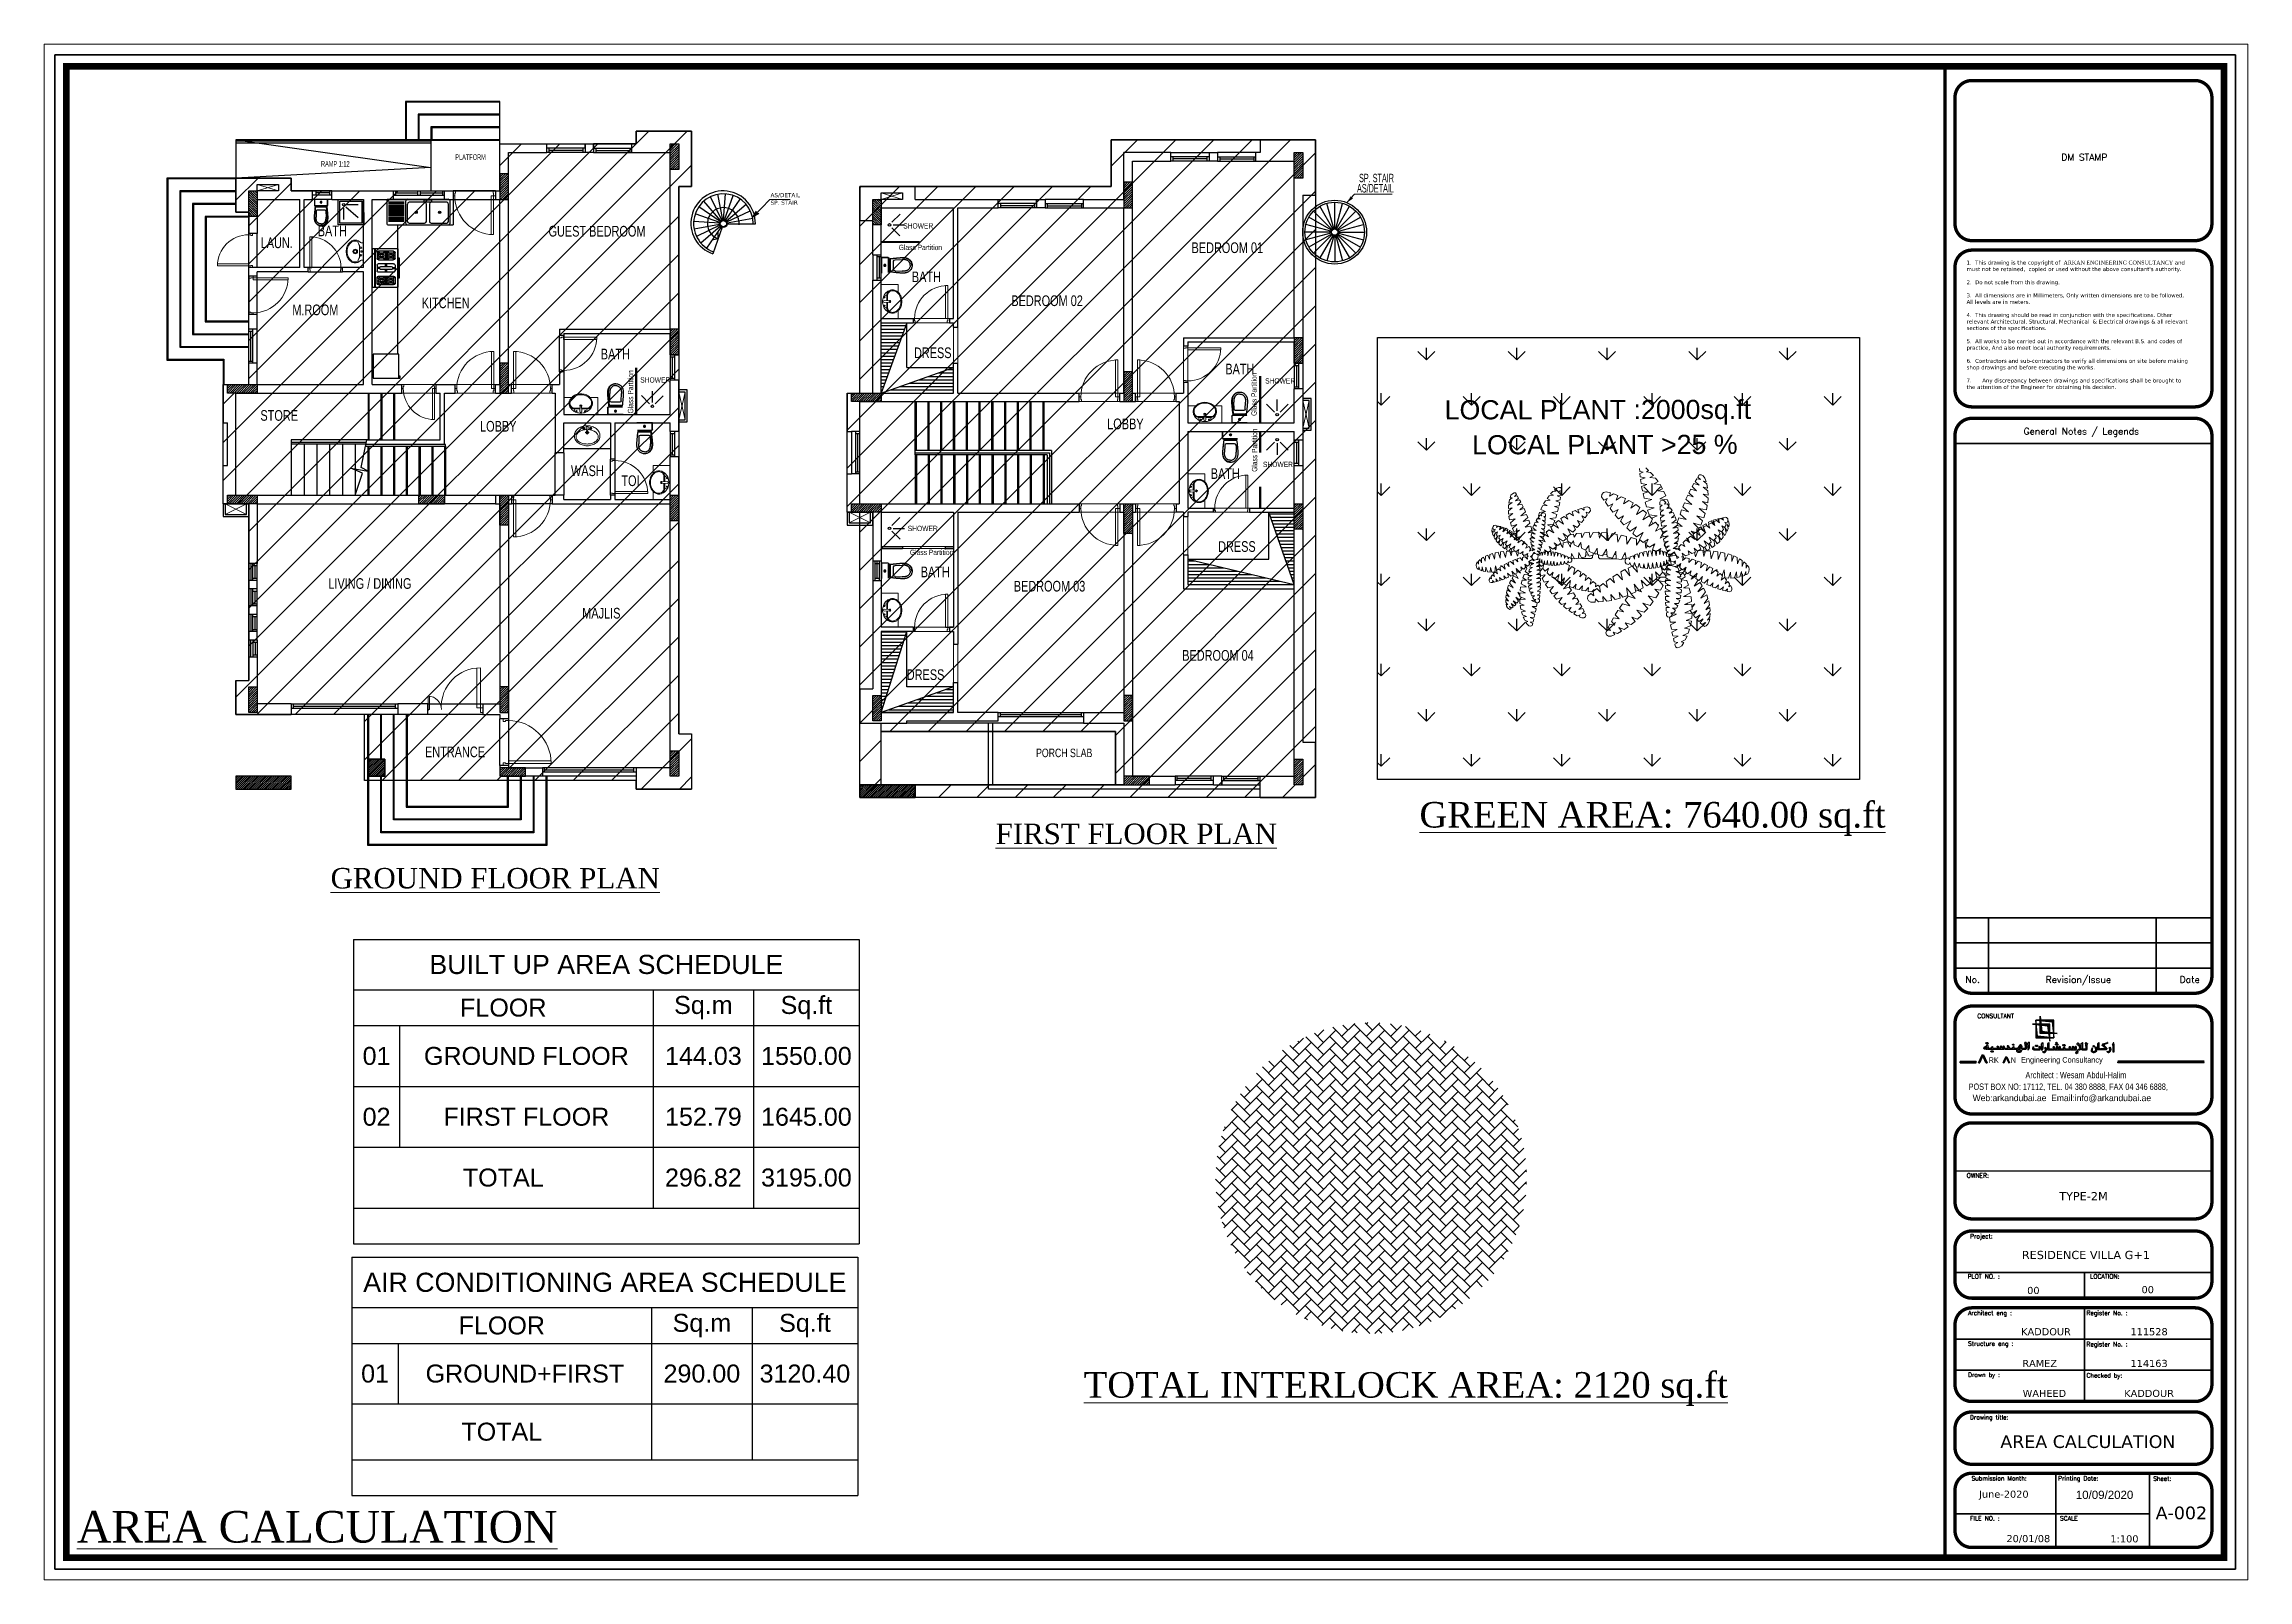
# Paper-space layout 'AREA CALCULATION' of a CAD drawing. Header units: centimetres, sheet in millimetres. Extents: x 0 to 574, y 0 to 400.
# The model-space entities are those that its viewports show. They can reach past a viewport. Long polylines and large blocks are cut down to what shows.
import ezdxf
from ezdxf.enums import TextEntityAlignment as Align

# ---------------------------------------------------------------- set-up
doc = ezdxf.new("R2010")
doc.units = ezdxf.units.CM
doc.header["$LTSCALE"] = 200
for name, pattern in [('$0$$1$DASHED', [0.75, 0.5, -0.25]), ('$0$A-106-Typical Floor Plan$0$HIDDEN', [0.375, 0.25, -0.125]), ('$0$DASHED', [0.75, 0.5, -0.25]), ('$1$DASHED', [0.75, 0.5, -0.25]), ('$1$HIDDEN2', [4.7625, 3.175, -1.5875]), ('A-106-Typical Floor Plan$0$HIDDEN', [0.375, 0.25, -0.125]), ('DASHED', [0.75, 0.5, -0.25]), ('HIDDEN2', [4.7625, 3.175, -1.5875])]:
    doc.linetypes.add(name, pattern=pattern)
for name, color, linetype, lineweight in [('$0$$1$HAT', 8, 'Continuous', 9), ('$0$FIXTURE', 6, 'Continuous', 13), ('$0$HAT', 8, 'Continuous', 9), ('$0$TEXT', 6, 'Continuous', 18), ('$0$WALL', 3, 'Continuous', 25), ('$1$FIXTURE', 6, 'Continuous', 13), ('$1$HAT', 8, 'Continuous', 9), ('$1$Layer1', 67, 'Continuous', 9), ('$1$TEXT', 6, 'Continuous', 18), ('$1$WALL', 3, 'Continuous', 25), ('$2$HAT', 8, 'Continuous', 9), ('FIXTURE', 6, 'Continuous', 13), ('FURNITURE', 251, 'Continuous', 5), ('HA', 251, 'Continuous', 0), ('HAT', 8, 'Continuous', 9), ('HATCH', 8, 'Continuous', 5), ('Layer1', 67, 'Continuous', 9), ('TEXT', 6, 'Continuous', 18), ('WALL', 3, 'Continuous', 25)]:
    doc.layers.add(name, color=color, linetype=linetype, lineweight=lineweight)
for name, color, linetype in [('$0$BATH-FUR', 8, 'Continuous'), ('$0$CPBRD-LINES', 11, 'Continuous'), ('$0$STEPS', 7, 'Continuous'), ('$0$WIN', 6, 'Continuous'), ('$0$WINDOR', 6, 'Continuous'), ('$1$BATH-FUR', 8, 'Continuous'), ('$1$STEPS', 7, 'Continuous'), ('$1$WINDOR', 6, 'Continuous'), ('$1$wipeout', 85, 'Continuous'), ('$1$Z-RUBBER', 8, 'Continuous'), ('BATH-FUR', 8, 'Continuous'), ('Border 100x200', 2, 'Continuous'), ('COL', 1, 'Continuous'), ('CPBRD-HTCH', 53, 'Continuous'), ('CPBRD-LINES', 11, 'Continuous'), ('DIM', 11, 'Continuous'), ('DORWIN', 4, 'Continuous'), ('ELE', 6, 'Continuous'), ('ELE-COLUM', 7, 'Continuous'), ('STAIRS', 7, 'Continuous'), ('STEPS', 7, 'Continuous'), ('WIN', 6, 'Continuous'), ('WINDOR', 6, 'Continuous'), ('wipeout', 85, 'Continuous'), ('Z-RUBBER', 8, 'Continuous')]:
    doc.layers.add(name, color=color, linetype=linetype)
doc.styles.add('$0$$0$$0$sheet notes', font='verdana.ttf')
doc.styles.add('$0$$0$$0$T2', font='')
doc.styles.add('$0$$0$$0$T3', font='timesbd.ttf')
doc.styles.add('$0$$0$Roman', font='romans')
doc.styles.add('$0$style8', font='swisscl.ttf', dxfattribs={"width": 0.8})
doc.styles.add('$1$style8', font='swisscl.ttf', dxfattribs={"width": 0.8})
doc.styles.add('ARIAL', font='arial.ttf', dxfattribs={"width": 0.8, "height": 150})
doc.styles.add('sheet notes', font='verdana.ttf')
doc.styles.get("Standard").update_dxf_attribs({"font": 'arial.ttf'})
doc.styles.add('style8', font='swisscl.ttf', dxfattribs={"width": 0.8})
doc.styles.add('T1', font='times.ttf')
doc.styles.add('T2', font='')
doc.styles.add('TITLE SHEET SELAITIN$0$$0$$0$$0$sheet notes', font='verdana.ttf')
doc.styles.get('$0$$0$$0$T2').set_extended_font_data('Elisia')
doc.styles.get('T2').set_extended_font_data('Elisia')
doc.dimstyles.new('NORMAL', dxfattribs={"dimtxt": 18, "dimasz": 5, "dimexe": 5, "dimexo": 5, "dimgap": 1, "dimtad": 0, "dimdec": 0, "dimdsep": 46, "dimtxsty": 'T2', "dimblk1": 'OBLIQUE', "dimblk2": 'OBLIQUE', "dimsah": 1, "dimcen": 0.09, "dimclrd": 4, "dimclre": 4, "dimclrt": 6, "dimadec": 0, "dimazin": 0, "dimtfac": 1, "dimtdec": 0, "dimtofl": 0, "dimtmove": 1, "dimatfit": 2, "dimldrblk": 'OPEN30', "dimfxl": 0, "dimtolj": 1, "dimtzin": 0, "dimlwd": 5, "dimlwe": 5, "dimarcsym": 0})
pattern_1 = [(45, (48465.165385, -204592.156179), (-0.005587111051, 0.005587111051), [])]
pattern_2 = [(45, (48465.165385, -204592.15618), (-0.0558711105, 0.0558711105), [])]
pattern_3 = [(45, (-21734.0303, -7392.24753), (-0.08838834765, 0.08838834765), [])]
pattern_4 = [(45, (-39757.2027, -54636.4848), (-2.65165043, 2.65165043), [])]
pattern_5 = [(360, (-18575.255, 12335.017), (9e-15, 7.9375), [])]
pattern_6 = [(0, (-5607318.147, -7847120.6), (3e-15, 7.9375), [])]
pattern_7 = [(360, (-5607318.147, -7847120.6), (3e-15, 7.9375), [])]
pattern_8 = [(45, (-33014.8116, -54636.4848), (-2.65165043, 2.65165043), [])]
pattern_9 = [(45, (-141.44, 0), (-44.90128, 44.90128), [])]

psp = doc.layouts.new('AREA CALCULATION')

msp = doc.modelspace()

# ---------------------------------------------------------------- texts
at = {"color": 0, "style": 'TITLE SHEET SELAITIN$0$$0$$0$$0$sheet notes'}
for s, height, p in [('AREA CALCULATION', 29.796366, (12772.1088, 10586.986)), ('A-002', 29.79637, (12991.7107, 10419.6126))]:
    msp.add_text(s, height=height, dxfattribs=at).set_placement(p, align=Align.MIDDLE)
at = {"layer": 'TEXT', "linetype": 'ByBlock', "style": 'ARIAL'}
for s, p in [('LOCAL PLANT :2000sq.ft', (11261.2483, 12987.78)), ('LOCAL PLANT >25 %%%', (11325.8014, 12905.7729))]:
    msp.add_text(s, height=45, rotation=0.104594, dxfattribs=at).set_placement(p)
at = {"layer": 'TEXT', "style": 'T1'}
for s, height, p in [('%%UGREEN AREA: 7640.00 sq.ft', 60, (11749.6073, 12029.35)), ('%%UFIRST FLOOR PLAN', 48, (10536.9806, 11990.6089)), ('%%UGROUND FLOOR PLAN', 48, (9031.2132, 11886.3733)), ('%%UTOTAL INTERLOCK AREA: 2120 sq.ft', 60, (11169.9901, 10690.3364)), ('%%UAREA CALCULATION', 74.1, (8613.112, 10349.9918))]:
    msp.add_text(s, height=height, dxfattribs=at).set_placement(p, align=Align.CENTER)

# ---------------------------------------------------------------- blocks, each defined once
blk = doc.blocks.new('*T473')
at = {"layer": 'DIM', "color": 0, "linetype": 'ByBlock', "lineweight": -2, "transparency": 16777216}
for p, q in [((0, 0), (1188, 0)), ((0, 0), (0, -715.3)), ((1188, 0), (1188, -715.3)), ((0, -118.2), (1188, -118.2)), ((703.8, -118.2), (703.8, -631)), ((939.9, -118.2), (939.9, -631)), ((0, -202.6), (1188, -202.6)), ((108.5, -202.6), (108.5, -488.2)), ((0, -345.4), (1188, -345.4)), ((0, -488.2), (1188, -488.2)), ((0, -631), (1188, -631)), ((0, -715.3), (1188, -715.3))]:
    blk.add_line(p, q, dxfattribs=at)
at = {"layer": 'DIM', "color": 0, "transparency": 16777216, "attachment_point": 5}
for s, insert, char_height, width in [('BUILT UP AREA SCHEDULE', (594, -59.1), 45, 1159.837), ('FLOOR', (351.9, -160.4), 42.19, 675.718), ('Sq.m', (821.9, -160.4), 42.19, 207.891), ('Sq.ft', (1063.9, -160.4), 42.19, 219.978), ('01', (54.3, -274), 42.19, 80.406), ('GROUND FLOOR', (406.2, -274), 42.188, 567.188), ('144.03', (821.9, -274), 42.19, 207.891), ('1550.00', (1063.9, -274), 42.19, 219.978), ('02', (54.3, -416.8), 42.19, 80.406), ('FIRST FLOOR', (406.2, -416.8), 42.188, 567.188), ('152.79', (821.9, -416.8), 42.19, 207.891), ('1645.00', (1063.9, -416.8), 42.19, 219.978), ('TOTAL', (351.9, -559.6), 42.19, 675.718), ('296.82', (821.9, -559.6), 42.19, 207.891), ('3195.00', (1063.9, -559.6), 42.19, 219.978)]:
    blk.add_mtext(s, dxfattribs=dict(at, insert=insert, char_height=char_height, width=width))
blk = doc.blocks.new('t4p')
at = {"color": 6, "linetype": 'ByBlock'}
for p, q in [((-153.2, 155.8), (-156.9, 149.9)), ((-153.2, 155.8), (-149.2, 158.5)), ((-149.2, 158.5), (-145.1, 159.3)), ((-145.1, 159.3), (-142.1, 157.9)), ((-142.1, 157.9), (-140.7, 153)), ((-201.1, 113.7), (-198.9, 117.4)), ((-198.9, 117.4), (-195.8, 120.3)), ((-195.8, 120.3), (-193, 121.4)), ((-190.4, 119.6), (-193.9, 114.7)), ((-193.9, 114.7), (-188.6, 118)), ((-193, 121.4), (-190.4, 119.6)), ((-188.6, 118), (-185.4, 115.3)), ((-168.2, 120.4), (-169.8, 112.3)), ((-168.2, 120.4), (-157.9, 124.8)), ((-166.8, 126.4), (-164.4, 133.4)), ((-157.9, 124.8), (-166.8, 126.4)), ((-154.8, 137.5), (-164.4, 133.4)), ((-162.5, 138.6), (-159.1, 145.6)), ((-154.8, 137.5), (-162.5, 138.6)), ((-159.1, 145.6), (-152.2, 148.8)), ((-156.9, 149.9), (-152.2, 148.8)), ((-138.3, 143.1), (-146.5, 139.1)), ((-137.3, 138.5), (-146.5, 139.1)), ((-140.7, 153), (-146.4, 149.9)), ((-146.4, 149.9), (-139.9, 149.2)), ((-145, 127.3), (-135.7, 132.2)), ((-145, 127.3), (-134.8, 126.7)), ((-133.2, 119.2), (-142.6, 114.5)), ((-139.9, 149.2), (-138.3, 143.1)), ((-135.7, 132.2), (-137.3, 138.5)), ((-134.8, 126.7), (-133.2, 119.2)), ((-63.7, 119.1), (-70.9, 113.4)), ((-63.7, 119.1), (-53.3, 115.9)), ((-51.7, 127.6), (-58.5, 123.2)), ((-58.5, 123.2), (-53.3, 115.9)), ((-51.7, 127.6), (-42.1, 124.6)), ((-39.6, 134.7), (-46.7, 130.8)), ((-46.7, 130.8), (-42.1, 124.6)), ((-39.6, 134.7), (-32.4, 132.7)), ((-28.9, 113.6), (-35.1, 120.3)), ((-26.4, 118.3), (-35.1, 120.3)), ((-28.5, 139.7), (-35, 137)), ((-35, 137), (-32.4, 132.7)), ((-28.5, 139.7), (-23.9, 139.5)), ((-27.5, 129.7), (-21.4, 128.6)), ((-27.5, 129.7), (-23.3, 124.7)), ((-23.3, 124.7), (-26.4, 118.3)), ((-23.9, 139.5), (-20.4, 137.4)), ((-21.4, 128.6), (-19.2, 134)), ((-19.2, 134), (-20.4, 137.4)), ((109.6, 118.1), (110.6, 121.9)), ((113.9, 115.7), (109.6, 118.1)), ((110.6, 121.9), (113, 123)), ((113, 123), (116.2, 122.4)), ((116.2, 122.4), (119.1, 120.3)), ((119.1, 120.3), (122.1, 115.8)), ((-202.8, 98.5), (-202.5, 104.6)), ((-196.5, 102.3), (-202.8, 98.5)), ((-196.5, 102.3), (-202.7, 94.2)), ((-202.7, 94.2), (-202.3, 88.1)), ((-202.5, 104.6), (-198.1, 110.6)), ((-202.3, 88.1), (-194.9, 92.1)), ((-202.1, 108.4), (-201.1, 113.7)), ((-198.1, 110.6), (-202.1, 108.4)), ((-201.5, 83.3), (-194.9, 92.1)), ((-200.1, 76.5), (-201.5, 83.3)), ((-192.3, 81), (-200.1, 76.5)), ((-192.3, 81), (-198.8, 72.5)), ((-185.4, 115.3), (-190.5, 108.1)), ((-190.5, 108.1), (-183.1, 112.9)), ((-179.9, 109.6), (-185.5, 101.1)), ((-177.2, 106.4), (-185.5, 101.1)), ((-183.1, 112.9), (-179.9, 109.6)), ((-179.4, 93.4), (-173.6, 101.9)), ((-179.4, 93.4), (-171.4, 98.8)), ((-173.6, 101.9), (-177.2, 106.4)), ((-170.7, 89.2), (-175.6, 82)), ((-175.6, 82), (-170.5, 85.1)), ((-171.4, 98.8), (-167.7, 93.5)), ((-170.4, 107.3), (-170.9, 98.9)), ((-170.9, 98.9), (-158.1, 97.6)), ((-170.8, 91.9), (-158.1, 97.6)), ((-170.4, 83.8), (-170.8, 91.9)), ((-160.4, 111.2), (-170.4, 107.3)), ((-157.5, 83.1), (-170.4, 83.8)), ((-169.8, 112.3), (-160.4, 111.2)), ((-169.8, 77.8), (-157.5, 83.1)), ((-168.9, 69.8), (-169.8, 77.8)), ((-167.7, 93.5), (-168, 93.1)), ((-162.7, 80.8), (-161.4, 82.7)), ((-161.4, 82.7), (-161.8, 83.3)), ((-147.2, 81.4), (-149, 76.1)), ((-147.2, 81.4), (-139.9, 81.2)), ((-143.4, 89.8), (-145.7, 85.3)), ((-145.7, 85.3), (-139.9, 81.2)), ((-131.3, 106.4), (-143.7, 100.3)), ((-143.7, 100.3), (-135.7, 99.7)), ((-143.4, 89.8), (-136.7, 89.8)), ((-142.6, 114.5), (-132.5, 114.3)), ((-138.7, 97.8), (-141.6, 93.2)), ((-141.6, 93.2), (-136.7, 89.8)), ((-141.5, 81.2), (-141.6, 82.4)), ((-138.7, 97.8), (-133.7, 98.1)), ((-133.6, 104.6), (-136.7, 100.7)), ((-136.7, 100.7), (-133.7, 98.1)), ((-133.6, 104.6), (-130.7, 105.7)), ((-132.5, 114.3), (-131.3, 106.4)), ((-124.3, 79.6), (-131, 78.9)), ((-131, 78.9), (-124.1, 75.3)), ((-125, 88.8), (-130.9, 88.3)), ((-130.9, 88.3), (-124.7, 84.9)), ((-130.7, 105.7), (-127.8, 104.9)), ((-125.6, 97.8), (-129.7, 97)), ((-129.7, 97), (-125.4, 94.3)), ((-128.5, 77.5), (-128.6, 79.1)), ((-127.8, 104.9), (-126, 102.6)), ((-126, 102.6), (-125.6, 97.8)), ((-125.4, 94.3), (-125, 88.8)), ((-124.7, 84.9), (-124.3, 79.6)), ((-96.9, 85.2), (-102.2, 78)), ((-102.2, 78), (-93.6, 68.4)), ((-84.2, 81.3), (-96.9, 85.2)), ((-86.8, 97.2), (-92.7, 90.4)), ((-92.7, 90.4), (-84.2, 81.3)), ((-86.8, 97.2), (-73.5, 93.4)), ((-75, 109.6), (-81.6, 103.1)), ((-81.6, 103.1), (-73.5, 93.4)), ((-75, 109.6), (-65, 106.2)), ((-70.9, 113.4), (-65, 106.2)), ((-52.7, 76.3), (-61.4, 85.9)), ((-48.1, 82.5), (-61.4, 85.9)), ((-50, 96.9), (-43, 90)), ((-40, 94.4), (-50, 96.9)), ((-43, 90), (-48.1, 82.5)), ((-42.4, 109.2), (-35.5, 101.8)), ((-42.4, 109.2), (-32.3, 107.1)), ((-40, 94.4), (-35.5, 101.8)), ((-32.3, 107.1), (-28.9, 113.6)), ((-28.6, 76.6), (-20.6, 77.9)), ((-13.6, 70.1), (-20.6, 77.9)), ((-14.4, 78.8), (-5.8, 79.6)), ((-13.6, 70.1), (-14.4, 78.8)), ((-5.8, 79.6), (-0.4, 74.2)), ((-0.4, 74.2), (-0.3, 80.1)), ((-0.3, 80.1), (7.6, 80.3)), ((7.6, 80.3), (11.8, 77.9)), ((13.7, 74), (11.8, 77.9)), ((17, 106.1), (16, 103.5)), ((16, 103.5), (17.8, 99.3)), ((17, 106.1), (19.7, 107.7)), ((17.8, 99.3), (22.4, 100.2)), ((22.4, 100.2), (19.2, 96.3)), ((19.2, 96.3), (21.6, 91.4)), ((19.7, 107.7), (23.2, 107.9)), ((21.6, 91.4), (28.3, 93)), ((28.2, 105.8), (23.2, 107.9)), ((28.3, 93), (23.5, 87.8)), ((23.5, 87.8), (26.1, 82.8)), ((26.1, 82.8), (33.8, 84.4)), ((26.2, 102.5), (28.2, 105.8)), ((31.7, 104), (26.2, 102.5)), ((33.8, 84.4), (28.6, 78.7)), ((28.6, 78.7), (32, 73)), ((37.2, 101), (31.7, 104)), ((33.7, 96.3), (37.2, 101)), ((41.1, 98.6), (33.7, 96.3)), ((46.3, 95.2), (41.1, 98.6)), ((42.3, 89.5), (46.3, 95.2)), ((50.3, 92.1), (42.3, 89.5)), ((55.8, 87.6), (50.3, 92.1)), ((51.3, 82), (55.8, 87.6)), ((59, 84.7), (51.3, 82)), ((57.8, 72.2), (64.1, 79.7)), ((64.1, 79.7), (59, 84.7)), ((98.2, 79.3), (97.9, 75.6)), ((99.7, 81.1), (98.2, 79.3)), ((101.9, 81.7), (99.7, 81.1)), ((104.1, 80.9), (101.9, 81.7)), ((103.3, 88.4), (102.3, 82.2)), ((102.3, 82.2), (112, 77.5)), ((111.1, 88.5), (103.3, 88.4)), ((105, 97.9), (103.8, 92.1)), ((103.8, 92.1), (111.1, 88.5)), ((106.5, 77.8), (104.1, 80.9)), ((104.2, 75.8), (106.5, 77.8)), ((112.9, 98.3), (105, 97.9)), ((107, 107), (105.8, 102.1)), ((105.8, 102.1), (112.9, 98.3)), ((114.1, 107.4), (107, 107)), ((109, 115.2), (107.7, 110.5)), ((107.7, 110.5), (114.1, 107.4)), ((113.9, 115.7), (109, 115.2)), ((118.4, 114.9), (122.1, 115.8)), ((123.8, 112.4), (118.4, 114.9)), ((120.5, 106.2), (126.3, 107)), ((127.8, 103.1), (120.5, 106.2)), ((122.8, 96.5), (129.7, 97.6)), ((130.7, 93), (122.8, 96.5)), ((126.3, 107), (123.8, 112.4)), ((124.8, 86), (132, 86.8)), ((132.4, 82.9), (124.8, 86)), ((129.7, 97.6), (127.8, 103.1)), ((132, 86.8), (130.7, 93)), ((132.9, 76.5), (132.4, 82.9)), ((134.9, 78.8), (137.7, 82.3)), ((139.4, 72.2), (134.9, 78.8)), ((137.7, 82.3), (144.1, 78.2)), ((139.7, 84.7), (142.2, 87.3)), ((144.1, 78.2), (139.7, 84.7)), ((142.2, 87.3), (147.9, 83.5)), ((146.5, 91.1), (144, 89.1)), ((144, 89.1), (147.9, 83.5)), ((150.5, 88.6), (146.5, 91.1)), ((147.9, 92.4), (149.9, 93.8)), ((150.5, 88.6), (147.9, 92.4)), ((149.9, 93.8), (152, 92.9)), ((154.4, 90.7), (152, 92.9)), ((157.3, 72.8), (152.6, 79)), ((152.6, 79), (157.5, 76.2)), ((157.2, 80.9), (153.8, 85.5)), ((153.8, 85.5), (156.9, 83.8)), ((156.1, 87.8), (154.4, 90.7)), ((156.9, 83.8), (156.1, 87.8)), ((157.5, 76.2), (157.2, 80.9)), ((-240.9, 53.2), (-240.8, 56.3)), ((-240.9, 53.2), (-238.6, 49.2)), ((-240.8, 56.3), (-239.3, 59)), ((-236.7, 60.3), (-239.3, 59)), ((-238.6, 49.2), (-235.4, 51.5)), ((-232.5, 59.5), (-236.7, 60.3)), ((-236.7, 46.4), (-235.4, 51.5)), ((-236.7, 46.4), (-233.5, 42.1)), ((-233.5, 42.1), (-229, 46.1)), ((-233.2, 55.3), (-232.5, 59.5)), ((-229.5, 58.8), (-233.2, 55.3)), ((-231.1, 39.2), (-229, 46.1)), ((-231.1, 39.2), (-227.5, 35.2)), ((-224.5, 57.6), (-229.5, 58.8)), ((-227.5, 35.2), (-222, 39.7)), ((-225.8, 51.5), (-224.5, 57.6)), ((-220.8, 56.5), (-225.8, 51.5)), ((-224.3, 32.2), (-222, 39.7)), ((-215.8, 55.1), (-220.8, 56.5)), ((-217.2, 48), (-215.8, 55.1)), ((-211.7, 53.6), (-217.2, 48)), ((-206, 51.6), (-211.7, 53.6)), ((-207.7, 44.5), (-206, 51.6)), ((-202.5, 50.2), (-207.7, 44.5)), ((-196.7, 47.7), (-202.5, 50.2)), ((-199, 38.2), (-196.7, 47.7)), ((-191.9, 45.3), (-199, 38.2)), ((-196.5, 65.9), (-198.8, 72.5)), ((-186, 72), (-196.5, 65.9)), ((-186, 72), (-194.1, 60.5)), ((-191, 54.3), (-194.1, 60.5)), ((-186.4, 42.6), (-191.9, 45.3)), ((-180.7, 60.8), (-191, 54.3)), ((-189.1, 33.5), (-186.4, 42.6)), ((-182.3, 40.5), (-189.1, 33.5)), ((-180.7, 60.8), (-188.6, 49.8)), ((-188.6, 49.8), (-185.1, 44)), ((-185.1, 44), (-174.3, 50.6)), ((-177.1, 37.4), (-182.3, 40.5)), ((-174.3, 50.6), (-181.2, 39.8)), ((-169.2, 71.8), (-169.2, 71.9)), ((-169.2, 71.9), (-169.2, 71.7)), ((-169.2, 71.7), (-169.2, 71.8)), ((-169.2, 71.7), (-169.1, 71.4)), ((-168.9, 69.8), (-155.6, 69)), ((-167.7, 62.7), (-155.6, 69)), ((-165.7, 54.3), (-167.7, 62.7)), ((-165.7, 54.3), (-155.3, 54)), ((-155.3, 54), (-164.2, 49.1)), ((-164.2, 49.1), (-161.1, 40.7)), ((-161.1, 40.7), (-151.4, 40)), ((-159.5, 67), (-157.9, 69.1)), ((-157.8, 52.6), (-158.9, 54.1)), ((-151.3, 39.3), (-158.6, 34.4)), ((-151.6, 39.1), (-152.1, 40.1)), ((-152, 48.1), (-152, 53.5)), ((-152, 53.5), (-143.3, 53.2)), ((-143.1, 43.6), (-152, 48.1)), ((-151.5, 62.7), (-151.9, 57.5)), ((-151.9, 57.5), (-143.3, 53.2)), ((-143.1, 43.6), (-151.8, 43.4)), ((-151.8, 43.4), (-151.1, 37.8)), ((-151.5, 62.7), (-142.4, 62.5)), ((-149.9, 72.8), (-151, 67.4)), ((-151, 67.4), (-142.4, 62.5)), ((-149.9, 72.8), (-142.9, 72.4)), ((-149, 76.1), (-142.9, 72.4)), ((-143.4, 53.2), (-143.4, 53.2)), ((-124.4, 36.1), (-133.2, 41)), ((-124.1, 40.8), (-133.2, 41)), ((-123.6, 60.1), (-132.5, 59.9)), ((-132.5, 59.9), (-123.7, 55.3)), ((-132.4, 50.3), (-123.8, 46)), ((-123.7, 50), (-132.4, 50.3)), ((-131.4, 59.9), (-132, 59.6)), ((-123.8, 69.4), (-130.6, 69.1)), ((-130.6, 69.1), (-123.8, 65.8)), ((-130.5, 40.9), (-127.5, 40.3)), ((-128, 67.9), (-128, 69.2)), ((-127.6, 47.9), (-127.6, 50.1)), ((-127.5, 40.3), (-127.6, 37.9)), ((-122.7, 43.2), (-125.4, 36.7)), ((-124.1, 75.3), (-123.8, 69.4)), ((-123.8, 46), (-124.1, 40.8)), ((-123.8, 65.8), (-123.6, 60.1)), ((-123.7, 55.3), (-123.7, 50)), ((-112.6, 42), (-122.7, 43.2)), ((-115.1, 58.4), (-119.5, 49.7)), ((-112.6, 42), (-119.5, 49.7)), ((-105, 56.3), (-115.1, 58.4)), ((-106.9, 38.4), (-112.6, 42)), ((-106.9, 71.5), (-112, 63.5)), ((-105, 56.3), (-112, 63.5)), ((-102, 42.7), (-108.5, 37)), ((-106.9, 71.5), (-93.6, 68.4)), ((-102, 42.7), (-94.9, 35.2)), ((-90.7, 50.8), (-97.7, 45.8)), ((-94.9, 35.2), (-97.7, 45.8)), ((-81.2, 40.5), (-90.7, 50.8)), ((-86.2, 45.8), (-82.1, 44.5)), ((-84.4, 54.5), (-77.2, 58.6)), ((-84.4, 54.5), (-81.2, 40.5)), ((-81.4, 61), (-78.8, 57.6)), ((-81.4, 61), (-70.8, 57.8)), ((-77.2, 58.6), (-68.4, 48.1)), ((-71.6, 61.5), (-64.2, 65)), ((-68.4, 48.1), (-71.6, 61.5)), ((-70.8, 73.1), (-62.3, 63.9)), ((-70.8, 73.1), (-58.1, 69.2)), ((-64.2, 65), (-54.9, 54.2)), ((-62.3, 63.9), (-62.8, 63.4)), ((-58.1, 69.2), (-52.7, 76.3)), ((-57.4, 68.1), (-49.1, 71)), ((-54.9, 54.2), (-57.4, 68.1)), ((-49.1, 71), (-42.3, 62.5)), ((-38.4, 30.2), (-48.1, 40.5)), ((-44.9, 26.5), (-48.1, 40.5)), ((-43.9, 72.8), (-35.2, 75)), ((-42.3, 62.5), (-43.9, 72.8)), ((-35.2, 75), (-27.8, 66.4)), ((-26.4, 37.9), (-33.8, 45.5)), ((-33.8, 45.5), (-31.1, 35)), ((-27.8, 66.4), (-28.6, 76.6)), ((-19.2, 43.2), (-26.4, 37.9)), ((-13.8, 47), (-21.6, 54.1)), ((-21.6, 54.1), (-19.2, 43.2)), ((-7.7, 52.1), (-13.8, 47)), ((-9.6, 62.1), (-2.9, 55.8)), ((-7.7, 52.1), (-9.6, 62.1)), ((-8.9, 58.2), (-7.8, 60.3)), ((-7.9, 53.2), (-4.5, 50.1)), ((-7.8, 60.3), (-7.8, 60.3)), ((-4.5, 50.1), (-0.6, 53.1)), ((-2.9, 55.8), (3.3, 61.3)), ((-0.6, 53.1), (-1.3, 47.5)), ((-1.3, 47.5), (3.5, 43.3)), ((5.7, 61.6), (1.5, 57.4)), ((1.5, 57.4), (1.5, 59.7)), ((2.4, 68.6), (7.4, 64.7)), ((3.3, 61.3), (2.4, 68.6)), ((3.5, 43.3), (8.7, 48.1)), ((12.3, 61), (5.7, 61.6)), ((7.1, 40.4), (8.7, 48.1)), ((11.9, 36.5), (7.1, 40.4)), ((7.4, 64.7), (12.8, 69.7)), ((11.7, 54.2), (12.3, 61)), ((11.7, 54.2), (17, 60.3)), ((17.9, 42), (11.9, 36.5)), ((12.8, 69.7), (13.7, 74)), ((16, 33.5), (17.9, 42)), ((23.3, 59.3), (17, 60.3)), ((22.6, 51.5), (23.3, 59.3)), ((22.6, 51.5), (28.3, 58.1)), ((35, 56.4), (28.3, 58.1)), ((32, 73), (39.7, 74.9)), ((33.8, 48.4), (35, 56.4)), ((39, 55), (33.8, 48.4)), ((39.7, 74.9), (34.4, 69.6)), ((34.4, 69.6), (38.2, 63.9)), ((38.2, 63.9), (48.5, 66.5)), ((45.4, 52.7), (39, 55)), ((41.9, 59.1), (48.5, 66.5)), ((46, 53.6), (41.9, 59.1)), ((43.5, 42), (45.4, 52.7)), ((43.5, 42), (50.7, 50.4)), ((55.8, 56.6), (46, 53.6)), ((55.8, 56.6), (49.2, 49.5)), ((49.2, 49.5), (49.6, 49.1)), ((56.4, 47.7), (50.7, 50.4)), ((53.9, 37.3), (56.4, 47.7)), ((60.7, 45.4), (53.9, 37.3)), ((64, 47.3), (55.7, 44.8)), ((68.1, 75.2), (57.8, 72.2)), ((66.2, 42.3), (60.7, 45.4)), ((61.9, 44.7), (64, 47.3)), ((63.8, 31.5), (66.2, 42.3)), ((71.1, 39.4), (63.8, 31.5)), ((66, 62.9), (72.6, 69.9)), ((75.8, 65.9), (66, 62.9)), ((72.6, 69.9), (68.1, 75.2)), ((76.5, 35.6), (71.1, 39.4)), ((73.3, 53), (79.9, 60.4)), ((83.6, 55.4), (73.3, 53)), ((79.9, 60.4), (75.8, 65.9)), ((82.1, 43.7), (87.4, 49.2)), ((89.8, 45.3), (82.1, 43.7)), ((87.4, 49.2), (83.6, 55.4)), ((93.2, 38.6), (89.8, 45.3)), ((96.5, 51), (96.4, 46.6)), ((96.4, 46.6), (103.3, 46.4)), ((101.7, 53.5), (96.5, 51)), ((103.3, 46.4), (96.5, 42.9)), ((96.5, 42.9), (96.5, 38.8)), ((96.5, 38.8), (103.2, 39)), ((96.8, 58.2), (96.6, 53.8)), ((96.6, 53.8), (101.7, 53.5)), ((96.6, 35.7), (103.2, 39)), ((102.1, 61.1), (96.8, 58.2)), ((97.3, 65.6), (96.9, 61.6)), ((96.9, 61.6), (102.1, 61.1)), ((102, 68.3), (97.3, 65.6)), ((97.8, 72.9), (97.5, 68.7)), ((97.5, 68.7), (102, 68.3)), ((101.1, 75), (97.8, 72.9)), ((97.9, 75.6), (101.1, 75)), ((99.5, 37.2), (99.5, 38.9)), ((99.7, 52.6), (99.7, 53.6)), ((100.2, 60), (100.3, 61.2)), ((102.3, 46.4), (102.9, 46.2)), ((108, 75.6), (104.2, 75.8)), ((105.7, 77.1), (112, 77.5)), ((106.4, 69.4), (110.3, 72.1)), ((111.7, 69.5), (106.4, 69.4)), ((110.3, 72.1), (108, 75.6)), ((109, 62.9), (113.4, 66)), ((114.6, 63), (109, 62.9)), ((110.2, 62.9), (110.2, 63.7)), ((110.9, 48.5), (117.5, 52.2)), ((117.9, 48.6), (110.9, 48.5)), ((111.2, 56), (116, 58.9)), ((116.6, 56.3), (111.2, 56)), ((111.5, 41.3), (118.2, 44.6)), ((118.3, 41.5), (111.5, 41.3)), ((111.7, 41.3), (111.6, 41.3)), ((113.4, 66), (111.7, 69.5)), ((116, 58.9), (114.6, 63)), ((117.5, 52.2), (116.6, 56.3)), ((118.2, 44.6), (117.9, 48.6)), ((118.3, 37.4), (118.3, 41.5)), ((128.8, 42.1), (120.9, 41.9)), ((120.9, 41.9), (127.6, 38.1)), ((121, 53.4), (131.3, 54.1)), ((130.4, 48.6), (121, 53.4)), ((122.5, 64.3), (132.4, 64.9)), ((132, 60.2), (122.5, 64.3)), ((122.7, 40.8), (123.6, 42)), ((124, 51.8), (122.8, 53.5)), ((122.9, 75.5), (132.9, 76.5)), ((132.7, 71), (122.9, 75.5)), ((125.5, 64), (125.7, 64.5)), ((125.5, 64), (126.5, 62.6)), ((128.8, 42.1), (130.4, 48.6)), ((130.4, 72.3), (133.2, 76.4)), ((130.6, 72), (130.4, 72.3)), ((131.3, 54.1), (132, 60.2)), ((131.4, 55.6), (131.4, 55.7)), ((131.4, 55.7), (131.6, 55.5)), ((131.6, 55.5), (131.4, 55.6)), ((131.4, 55.2), (131.6, 55.5)), ((132.4, 64.9), (132.7, 71)), ((132.4, 65.8), (136.4, 63.4)), ((136.4, 63.4), (132.6, 69)), ((133.2, 76.4), (139.4, 72.2)), ((135.5, 39.3), (143.8, 34.2)), ((140.7, 30.9), (135.5, 39.3)), ((140.3, 47.1), (148.3, 42.1)), ((140.3, 47.1), (146.5, 38.7)), ((150.7, 46.9), (144.4, 55.7)), ((144.4, 55.7), (152.6, 51.1)), ((148.3, 42.1), (150.7, 46.9)), ((154.4, 56.1), (149.4, 62.7)), ((149.4, 62.7), (155.3, 59.2)), ((156.4, 64.4), (151.3, 71.2)), ((151.3, 71.2), (157, 68.1)), ((152.6, 51.1), (154.4, 56.1)), ((157.2, 38.9), (152.8, 37.1)), ((155.3, 59.2), (156.4, 64.4)), ((157, 68.1), (157.3, 72.8)), ((161.1, 34.6), (157.2, 38.9)), ((164.2, 41.6), (159.8, 40.1)), ((159.8, 40.1), (161.1, 34.6)), ((168.4, 37.3), (164.2, 41.6)), ((167.4, 42.8), (171.3, 43.8)), ((168.4, 37.3), (167.4, 42.8)), ((171.3, 43.8), (175.2, 39.9)), ((174.1, 44.7), (177.9, 45.6)), ((175.2, 39.9), (174.1, 44.7)), ((177.9, 45.6), (180.8, 42.9)), ((183.5, 46.7), (180.3, 46.2)), ((180.3, 46.2), (180.8, 42.9)), ((183.5, 36.1), (182.5, 40)), ((185, 38.2), (182.5, 40)), ((185.5, 45.7), (183.5, 46.7)), ((186.7, 41.3), (185, 38.2)), ((186.7, 43.7), (185.5, 45.7)), ((186.7, 41.3), (186.7, 43.7)), ((-271, 20.5), (-270.5, 24.9)), ((-270.4, 16.5), (-271, 20.5)), ((-268.8, 28.4), (-270.5, 24.9)), ((-270.4, 16.5), (-267.7, 13.1)), ((-265.4, 30.3), (-268.8, 28.4)), ((-267.7, 13.1), (-265.8, 18.2)), ((-265.8, 18.2), (-265.5, 10.8)), ((-265.5, 10.8), (-261.6, 7.3)), ((-265, 24.5), (-265.4, 30.3)), ((-262.8, 31.4), (-265, 24.5)), ((-258.2, 33.1), (-262.8, 31.4)), ((-261.6, 7.3), (-258.8, 15.4)), ((-258.5, 5), (-258.8, 15.4)), ((-258.5, 5), (-254, 1.9)), ((-257.6, 24.3), (-258.2, 33.1)), ((-257.6, 24.3), (-254.6, 34)), ((-254.6, 34), (-249.6, 35.2)), ((-254, 1.9), (-250.4, 11.2)), ((-249.9, -0.1), (-250.4, 11.2)), ((-249.6, 35.2), (-248.5, 25)), ((-248.5, 25), (-245.2, 35.6)), ((-245.2, 35.6), (-238.9, 36.2)), ((-240.5, 6.7), (-244.1, -2.9)), ((-240.2, -4.3), (-240.5, 6.7)), ((-238.9, 36.2), (-238, 25.8)), ((-234.9, 36.2), (-238, 25.8)), ((-228.3, 36), (-234.9, 36.2)), ((-233.7, -6.5), (-228.8, 6.6)), ((-228.8, 6.6), (-227.8, -7.8)), ((-226.8, 21.9), (-228, 35.8)), ((-223.5, 31.5), (-226.8, 21.9)), ((-219.8, 28.1), (-224.3, 32.2)), ((-220.8, -9.2), (-216.4, 3.8)), ((-214.4, 33.1), (-219.8, 28.1)), ((-214.4, 33.1), (-216.7, 25.9)), ((-216.7, 25.9), (-211.7, 22.2)), ((-215.6, -10.1), (-216.4, 3.8)), ((-214.9, 31.4), (-215, 32.5)), ((-214.2, 20.7), (-214.5, 24.2)), ((-213.4, 23.4), (-214.2, 20.7)), ((-211.7, 22.2), (-204.4, 29)), ((-203.9, 2.6), (-208.6, -10.9)), ((-207.1, 19.4), (-204.4, 29)), ((-201.8, 16.4), (-207.1, 19.4)), ((-203.9, 2.6), (-202.1, -11.6)), ((-195.1, 23.4), (-201.8, 16.4)), ((-195.1, 23.4), (-197.8, 14.2)), ((-197.8, 14.2), (-192.3, 11.5)), ((-185.1, 18.6), (-192.3, 11.5)), ((-185.1, 18.6), (-187.2, 9.1)), ((-187.2, 9.1), (-181, 6.8)), ((-186.7, 17.1), (-185.6, 16.7)), ((-181, 6.8), (-175.8, 12.4)), ((-179.7, 27.8), (-177.1, 37.4)), ((-172.3, 34.6), (-179.7, 27.8)), ((-178.1, 33.8), (-177.4, 33)), ((-177.4, 33), (-169.2, 38.2)), ((-175.8, 12.4), (-177.1, 5.3)), ((-177.1, 5.3), (-170.5, 3.4)), ((-166.8, 31), (-172.3, 34.6)), ((-171.6, 34.1), (-169.2, 38.2)), ((-170.5, 3.4), (-164.7, 9.1)), ((-169, 23.8), (-166.8, 31)), ((-163.3, 28.8), (-169, 23.8)), ((-164.7, 9.1), (-165.5, 2)), ((-165.5, 2), (-159.2, 0.7)), ((-157.9, 24.8), (-163.3, 28.8)), ((-160.4, 28.7), (-162, 27.8)), ((-161.2, 27.2), (-160.4, 28.7)), ((-160.4, 28.7), (-157.3, 31.7)), ((-159.8, 17.3), (-157.9, 24.8)), ((-153.8, 21.9), (-159.8, 17.3)), ((-159.2, 0.7), (-153.8, 5.9)), ((-154.8, 27), (-158.6, 34.4)), ((-158.1, 18.7), (-155, 27.2)), ((-157.3, 2.6), (-154.1, -2.8)), ((-149.9, 31.5), (-154.8, 27)), ((-154.8, 27), (-144.9, 26.1)), ((-154.5, -0.2), (-153.8, 5.9)), ((-149, 18.1), (-153.8, 21.9)), ((-147.8, 24.2), (-151.9, 21.4)), ((-151.9, 21.4), (-150.8, 19.5)), ((-151.1, 37.8), (-144.2, 34.5)), ((-150.9, 19.6), (-150.9, 19.6)), ((-150.7, 11.2), (-149, 18.1)), ((-150.7, 11.2), (-145.4, 15.2)), ((-144.2, 34.5), (-150.5, 34.3)), ((-150.5, 34.3), (-149.1, 28.6)), ((-148.5, 12.9), (-150.2, 13.6)), ((-149.3, 17), (-147.4, 13.8)), ((-141.9, 25.1), (-149.1, 28.6)), ((-147.9, 24.5), (-141.9, 25.1)), ((-145.9, 19.4), (-147.9, 24.5)), ((-147.6, 13.6), (-147.5, 13.9)), ((-144.9, 26.1), (-147.4, 24.5)), ((-147.4, 13.8), (-143.9, 18.3)), ((-147.4, 13.8), (-147.4, 13.7)), ((-143.4, 2.3), (-146.8, -0.4)), ((-146.5, 34.4), (-145.6, 35.2)), ((-146, 26.2), (-145.7, 25.6)), ((-139.3, 16.1), (-145.9, 19.4)), ((-145.4, 15.2), (-143.3, 13.4)), ((-144.9, 26.1), (-144.3, 26.2)), ((-139.3, 16.1), (-144.4, 15.7)), ((-144.4, 15.7), (-143.3, 13.4)), ((-143.7, 2.1), (-143.4, 1.8)), ((-143.4, 1.4), (-143.6, 1.4)), ((-143.6, 1.4), (-143.1, -2.7)), ((-143.4, 2.3), (-143.3, -1.8)), ((-133.5, 14.6), (-141.8, 10.6)), ((-141.2, 6.1), (-140.7, 9.9)), ((-137.6, 8.3), (-141.2, 6.1)), ((-140.7, 9.9), (-136.9, 7.9)), ((-140.1, 7.3), (-136.9, 7.9)), ((-140.1, 7.3), (-139.8, 6.9)), ((-133.5, 14.6), (-139.3, 16.1)), ((-136.9, 7.9), (-132.9, 6.8)), ((-133.5, 14.6), (-127.3, 14.4)), ((-127.8, 11.3), (-133.5, 14.6)), ((-132.9, 6.8), (-133.5, 14.6)), ((-132.8, 14.5), (-133.2, 14.3)), ((-133, 22.7), (-126, 22.5)), ((-126.5, 18.8), (-133, 22.7)), ((-129.6, 7), (-132.9, 6.8)), ((-132.9, 6.8), (-129.8, 4.9)), ((-132.9, 6.8), (-131.7, 0.8)), ((-132.8, 14.1), (-127.6, 14.1)), ((-132.4, 6.5), (-132.5, 6.8)), ((-131.4, 6.2), (-132.4, 6.5)), ((-132.4, 4.2), (-129.6, -1.4)), ((-125.3, 27.6), (-131.9, 31.3)), ((-131.9, 31.3), (-125, 30.8)), ((-130.9, 6.8), (-131.6, 6)), ((-129.9, 3), (-130.9, 6.8)), ((-129.8, 31.1), (-130.8, 30.6)), ((-130.7, 6), (-129.7, 5.7)), ((-130, 12.8), (-130.1, 12.6)), ((-129, 11.9), (-130, 12.8)), ((-129.6, 7), (-129.9, 3)), ((-129.6, -1.4), (-129.9, 3)), ((-129.5, 12.2), (-128.1, 11.8)), ((-128.1, 11.8), (-128.2, 11.5)), ((-128.1, 19.7), (-127.9, 22.5)), ((-128.1, 20.5), (-123.4, 21.4)), ((-128.1, 9.4), (-127.8, 11.3)), ((-127.1, 10.4), (-128.1, 9.4)), ((-127.6, 14.1), (-127.9, 14.4)), ((-127.8, 11), (-125.6, 9.2)), ((-127.6, 14.1), (-126.3, 13.3)), ((-127.3, 14.4), (-126.5, 18.8)), ((-127.1, 10.4), (-125.6, 4.5)), ((-120, 27.7), (-127, 28.5)), ((-126.9, 16.7), (-120.1, 13.2)), ((-125.6, 9.2), (-126.9, 16.5)), ((-122.1, 23), (-126.8, 16.9)), ((-126.2, 9.7), (-125.7, 9.9)), ((-126, 22.5), (-125.3, 27.6)), ((-125.6, 4.5), (-125.2, 11.7)), ((-125.6, 9.2), (-125.4, 8.7)), ((-122.4, 13.6), (-125.2, 11.7)), ((-125, 30.8), (-124.4, 36.1)), ((-124.8, 33.3), (-120, 27.7)), ((-124.6, 35), (-108, 35.2)), ((-120.6, 6.9), (-122.4, 13.6)), ((-115.9, 17), (-122.1, 23)), ((-121, 21.8), (-117.3, 22.5)), ((-119.9, 14.8), (-120.6, 6.9)), ((-118.2, 26.6), (-120, 27.7)), ((-116.4, 16.3), (-119.9, 14.8)), ((-118.3, 27.2), (-113.1, 32.8)), ((-118.3, 27.2), (-115.9, 17)), ((-116.4, 19), (-117.1, 18.1)), ((-114.6, 9.4), (-116.4, 16.3)), ((-115.9, 17), (-114.4, 13.8)), ((-114.6, 10.4), (-114.9, 10.5)), ((-114.6, 9.4), (-114.2, 17.1)), ((-110.2, 18.2), (-114.2, 17.1)), ((-113.1, 32.8), (-105.8, 26)), ((-107.8, 8.7), (-110.2, 18.2)), ((-105.8, 26), (-108.5, 37)), ((-106.8, 29.9), (-108.3, 28.3)), ((-107.6, 10.6), (-108.3, 10.4)), ((-106.8, 18.7), (-107.8, 8.7)), ((-102.8, 19.3), (-106.8, 18.7)), ((-100.6, 10), (-102.8, 19.3)), ((-100.3, 14), (-101.8, 15.2)), ((-101.3, 13), (-100.3, 13.4)), ((-100.6, 10), (-99.7, 19.6)), ((-99.7, 19.6), (-95.6, 19.8)), ((-93.3, 10.1), (-95.6, 19.8)), ((-92.4, 16.1), (-94.6, 15.4)), ((-91.8, 19.9), (-93.3, 10.1)), ((-87.3, 19.6), (-91.8, 19.9)), ((-85.6, 12.1), (-87.3, 19.6)), ((-87.1, 18.8), (-86.4, 18.2)), ((-86.4, 18.2), (-87, 18)), ((-86.4, 18.2), (-84.9, 16.3)), ((-86.4, 18.2), (-85.5, 12.9)), ((-84.3, 19.4), (-85.6, 12.1)), ((-79.4, 18.6), (-84.3, 19.4)), ((-77.4, 11), (-79.4, 18.6)), ((-77.8, -6.7), (-76.8, 1.2)), ((-77.4, 11), (-75.7, 17.9)), ((-76.8, 1.2), (-74.1, -5.5)), ((-75.7, 17.9), (-71.1, 16.8)), ((-74.4, 26.8), (-65.2, 16)), ((-72.6, 17.1), (-74.4, 26.8)), ((-71.1, 16.8), (-69.1, 9.9)), ((-69.7, -3.6), (-68.7, 3.6)), ((-69.1, 9.9), (-67.5, 15.9)), ((-69, -3), (-67.5, 0.4)), ((-68.5, 3.1), (-68.8, 3.1)), ((-68.7, 3.6), (-66.4, -2.2)), ((-67.5, 15.9), (-62.5, 14.5)), ((-65.2, 16), (-57.7, 19.6)), ((-60.7, 9.5), (-62.5, 14.5)), ((-60.4, 5.1), (-61.5, 0)), ((-60.9, 33), (-52.1, 22.4)), ((-57.7, 19.6), (-60.9, 33)), ((-60.7, 9.5), (-59.2, 13.5)), ((-58.4, 1.4), (-60.4, 5.1)), ((-59.2, 13.5), (-54.5, 12)), ((-53.9, 3.6), (-58.4, 1.4)), ((-52.6, 9.4), (-54.5, 12)), ((-51.3, 3.6), (-54.2, 3.4)), ((-52.6, -7.8), (-54.2, 3.4)), ((-52.3, 6.3), (-53.9, 3.6)), ((-52.3, 6.3), (-52.6, 9.4)), ((-52.6, -7.8), (-46.2, 4.7)), ((-52.1, 22.4), (-44.9, 26.5)), ((-46.9, 3.4), (-51.3, 3.6)), ((-36.9, 3.3), (-46.2, 4.7)), ((-31.1, 35), (-38.4, 30.2)), ((-29.3, 3.6), (-37.5, 3.4)), ((-36.1, -10.1), (-36.9, 3.3)), ((-30, 2), (-36.1, -10.1)), ((-20.9, 0.1), (-30, 2)), ((-25.5, 3.5), (-29.3, 3.6)), ((-18.8, 3.7), (-25.5, 3.5)), ((-19.7, -13.8), (-20.9, 0.1)), ((-14.9, 3.6), (-18.8, 3.7)), ((-11.7, 3.8), (-14.9, 3.6)), ((-11.2, 3.8), (-11.7, 3.8)), ((-7.7, 3.8), (-11.2, 3.8)), ((-5.3, 1.3), (-7.7, 3.8)), ((-5.3, -2.1), (-5.3, 1.3)), ((5.3, 1.3), (7.2, 3.2)), ((5.3, 1.3), (5.3, -1.4)), ((7.2, 3.2), (9.9, 3.2)), ((9.9, 3.2), (10.3, 3.2)), ((10.3, 3.2), (12.7, 3)), ((12.7, 3), (15.7, 3.1)), ((15.7, 3.1), (19.4, 3)), ((21.6, 29.5), (16, 33.5)), ((16.4, -10.3), (17.3, 0.3)), ((24.3, 1.9), (17.3, 0.3)), ((19.4, 3), (23.8, 3.1)), ((27.3, 35.3), (21.6, 29.5)), ((23.8, 3.1), (28.8, 2.9)), ((29, -7.5), (24.3, 1.9)), ((25.2, 27.2), (27.3, 35.3)), ((30.8, 23.6), (25.2, 27.2)), ((28.8, 2.9), (29.7, 2.8)), ((29.7, 2.8), (29, -7.5)), ((36.8, 3.9), (29.7, 2.8)), ((38.2, 31.5), (30.8, 23.6)), ((35.8, 20.7), (38.2, 31.5)), ((41.4, 17.6), (35.8, 20.7)), ((41.8, -5.7), (36.8, 3.9)), ((37.3, 2.9), (40.7, 3)), ((40.7, 3), (42.9, 2.9)), ((48.1, 25.7), (41.4, 17.6)), ((41.6, 5.2), (41.7, 7.6)), ((41.6, 5.2), (42.8, 3.1)), ((41.7, 7.6), (43.2, 9.5)), ((41.8, -5.7), (42.9, 3)), ((42.8, 3.1), (46.2, 1.3)), ((46.8, 10.7), (43.2, 9.5)), ((48.1, 25.7), (45.7, 15.4)), ((45.7, 15.4), (51.4, 12.6)), ((46.2, 1.3), (47.7, 4.2)), ((48, 7.6), (46.8, 10.7)), ((47.7, 4.2), (48.6, 0.3)), ((48, 7.6), (49.4, 11.4)), ((48.6, 0.3), (52.3, -1.4)), ((53.2, 12.6), (49.4, 11.4)), ((52.3, -1.4), (54.1, 3)), ((54.4, 7.9), (53.2, 12.6)), ((54.4, -2), (53.2, 0.7)), ((54.4, 1), (53.3, 1)), ((53.9, 2.7), (54.1, 2.7)), ((54.9, -2.5), (54.1, 3)), ((55.9, 13.3), (54.4, 7.9)), ((59.5, 14.1), (55.9, 13.3)), ((58.3, -3.9), (60.3, 1.2)), ((60.9, 8.7), (59.5, 14.1)), ((60.3, 1.2), (61.1, -4.8)), ((60.9, 8.7), (62.4, 14.6)), ((66.2, 15.2), (62.4, 14.6)), ((64.4, 34.6), (67.6, 35.6)), ((67.2, 9.7), (66.2, 15.2)), ((66.6, 12.8), (67.8, 14.3)), ((67.8, 14.3), (67, 10.3)), ((68.4, 15.4), (67.2, 9.7)), ((67.8, 14.3), (68.2, 14.8)), ((68.1, 14.2), (67.8, 14.3)), ((72, 15.6), (68.4, 15.4)), ((73.1, 8.1), (72, 15.6)), ((74, 12.1), (72.3, 12.7)), ((73.1, 8.1), (74.8, 15.6)), ((74.3, 27.4), (76.5, 35.6)), ((74.3, 27.4), (79.8, 33.2)), ((78, 15.4), (74.8, 15.6)), ((76.9, 30.1), (75.4, 31.6)), ((78.7, 8), (78, 15.4)), ((78.3, 11.1), (79.6, 12)), ((79.2, 10.3), (78.4, 10.6)), ((80.4, 15.2), (78.7, 8)), ((79.8, 33.2), (84.8, 28.8)), ((83.5, 14.7), (80.4, 15.2)), ((84.8, 28.8), (82.7, 20.3)), ((82.7, 20.3), (88.3, 25.6)), ((84.6, 22), (83.4, 23.3)), ((84.3, 7), (83.5, 14.7)), ((84.6, 8.3), (84.1, 8.5)), ((86.1, 14.3), (84.3, 7)), ((89.1, 13.5), (86.1, 14.3)), ((88, 32.6), (93.2, 38.6)), ((88, 32.6), (95.7, 33.6)), ((88.3, 25.6), (92.4, 21.2)), ((89.1, 13.5), (89.5, 7.6)), ((89.3, 10.9), (90.5, 13.4)), ((89.7, 8.4), (89.4, 8.2)), ((89.5, 7.6), (90.9, 12.9)), ((92.4, 21.2), (90.5, 13.4)), ((90.5, 13.4), (95.3, 18)), ((91.4, 14.2), (90.9, 14.9)), ((90.9, 12.9), (93.6, 11.7)), ((93.6, 21.6), (97.3, 26)), ((98.9, 22.2), (93.6, 21.6)), ((93.6, 11.7), (94.1, 5.6)), ((94.1, 5.6), (95.4, 10.8)), ((95.3, 18), (98.9, 13.3)), ((95.4, 10.8), (97.6, 9.3)), ((95.7, 33.6), (97.8, 28.5)), ((96.2, 16.8), (99.8, 16.1)), ((96.9, 31.7), (96.6, 35.7)), ((103.8, 31.8), (96.9, 31.7)), ((97, 28.1), (103.8, 31.8)), ((97.5, 24.1), (97, 28.1)), ((102.8, 24.4), (97.5, 24.1)), ((97.6, 9.3), (98, 3.8)), ((102.8, 24.4), (97.7, 21.6)), ((97.7, 21.6), (98.3, 17.7)), ((97.9, 7.4), (97.7, 7)), ((98.9, 13), (97.9, 7.4)), ((99.6, 8.8), (97.9, 7.4)), ((98, 3.8), (99.1, 8.3)), ((98.4, 7.8), (98, 7.9)), ((98.3, 17.7), (103.6, 17.8)), ((99.5, 11.2), (98.5, 10.5)), ((103.6, 17.8), (98.7, 14.8)), ((98.7, 14.8), (99.2, 11.4)), ((98.9, 13.3), (98.9, 13.2)), ((99.1, 8.3), (99.8, 7.6)), ((99.2, 11.4), (104.1, 11.5)), ((101.6, 31.8), (99.4, 31.3)), ((99.4, 31.3), (99.5, 29.5)), ((99.7, 11.4), (99.5, 11.2)), ((99.5, 11.2), (103.4, 11.2)), ((99.6, 9), (104.1, 11.5)), ((99.8, 7.6), (99.6, 9)), ((99.8, 15.5), (99.7, 17.7)), ((100.9, 9.7), (99.9, 9.4)), ((99.9, 9.4), (99.9, 9.1)), ((100.4, 9.5), (101.3, 10.2)), ((101, 5.7), (101.3, 2.6)), ((103.6, 5.6), (101, 5.7)), ((101.8, 4.9), (101, 4.7)), ((101.3, 2.6), (101, -0.8)), ((101.1, 24.3), (101.9, 23.9)), ((101.1, 4.1), (103.6, 5.6)), ((101.3, 10.2), (101.4, 10)), ((101.3, 2.6), (102, 5.6)), ((102.5, 4.9), (102, 5.6)), ((102.3, 5.1), (103.1, 5.3)), ((103.1, 5.3), (103.2, 5.6)), ((103.4, 11.5), (103.7, 11.3)), ((103.6, 5.6), (106.7, 6.4)), ((109.5, 8), (106.7, 6.4)), ((106.7, 6.4), (109.1, 5.9)), ((107.2, 6.7), (110, 5)), ((113.6, 15.2), (108.5, 12.7)), ((108.5, 12.7), (112.4, 12.4)), ((109.1, 5.9), (108.9, 5.6)), ((110, 5), (109.5, 8)), ((117.2, 8.9), (110, 5)), ((110, 5), (111.7, 2.1)), ((116.1, 22.3), (110.5, 19.6)), ((110.5, 19.6), (115.1, 19.1)), ((111.4, 33.8), (118.3, 37.4)), ((118.1, 33.7), (111.4, 33.8)), ((112.4, 12.4), (111.5, 10.6)), ((111.5, 10.6), (113.2, 12)), ((111.5, -1.7), (111.8, 1.3)), ((111.6, -1.1), (111.7, 2.1)), ((111.7, 2.1), (114.2, 0)), ((111.9, 1.9), (111.7, 1.7)), ((111.8, 1.3), (111.7, 1.3)), ((114.7, 10.9), (112, 14.4)), ((117.6, 29.4), (112.3, 26.9)), ((112.3, 26.9), (117.2, 26.7)), ((112.4, 20.5), (112.8, 20.4)), ((113.2, 12), (117.2, 8.9)), ((115.1, 19.1), (113.6, 15.2)), ((114.7, 10.9), (114.6, 10.9)), ((114.6, 10.9), (114.7, 10.9)), ((116.2, 13.4), (114.7, 10.9)), ((114.8, 10.8), (114.7, 11.1)), ((115.6, 10.2), (116.8, 10.8)), ((119.7, 17.2), (116, 14.2)), ((116, 14.2), (117.2, 8.9)), ((117.2, 26.7), (116.1, 22.3)), ((117.4, 15.4), (117.4, 15.4)), ((117.6, 29.4), (118.1, 33.7)), ((117.7, 30.5), (123.4, 26.8)), ((125.3, 31.7), (117.8, 31.1)), ((120.2, 0.2), (117.8, -0.2)), ((124.3, 13.7), (119.7, 17.2)), ((123.8, 0.9), (119.7, 4.8)), ((120.2, 0.2), (119.7, 4.8)), ((120.5, 21.1), (123.4, 26.8)), ((122.9, 14.7), (120.5, 21.2)), ((122.8, 19.4), (127, 22.5)), ((124.3, 13.7), (122.8, 19.4)), ((123.8, 0.9), (128.6, 1.9)), ((125.3, 21.2), (124.7, 22.4)), ((124.7, 22.4), (125.9, 21.7)), ((127.6, 38.1), (125.3, 31.7)), ((126, 0), (125.4, -2.5)), ((127.3, -3.1), (126, 0)), ((127, 22.5), (131.4, 18.6)), ((128.1, 7.3), (128.6, 1.9)), ((132.5, 2.9), (128.1, 7.3)), ((129.7, 24.2), (133.9, 27)), ((131.4, 18.6), (129.7, 24.2)), ((131.5, 29.8), (137.8, 25.7)), ((131.5, 29.8), (133.3, 26.6)), ((132.5, 2.9), (137.6, 4.4)), ((133.9, 27), (139.6, 21.7)), ((136.6, 9.9), (140.6, 5.5)), ((137.6, 4.4), (136.6, 9.9)), ((137.6, 29.1), (141.7, 31.5)), ((139.6, 21.7), (137.6, 29.1)), ((138.3, 26.4), (137.8, 25.7)), ((140.6, 5.5), (145.4, 7.4)), ((141.7, 31.5), (146.9, 26.1)), ((146.5, 38.7), (143.8, 34.2)), ((143.8, 14.6), (149.3, 9.1)), ((145.4, 7.4), (143.8, 14.6)), ((144.9, 13.5), (144.1, 13.2)), ((149, 35.2), (144.8, 33.1)), ((144.8, 33.1), (146.9, 26.1)), ((145, 9.2), (145.8, 12.5)), ((154.5, 29.7), (149, 35.2)), ((149.3, 9.1), (153.5, 11.2)), ((156.7, 12.9), (151.5, 18.3)), ((153.5, 11.2), (151.5, 18.3)), ((155.5, 14), (152.7, 14)), ((152.8, 37.1), (154.5, 29.7)), ((160.7, 15.3), (156.7, 12.9)), ((156.9, -8.6), (158.2, 2.3)), ((158.2, 2.3), (161.8, -8.1)), ((160.7, 15.3), (158.6, 22.6)), ((164.2, 17.5), (158.6, 22.6)), ((168.1, 20.2), (164.2, 17.5)), ((166.2, 16.2), (165.5, 18.3)), ((166.3, 18.9), (166.2, 16.2)), ((168.1, 20.2), (166.3, 25.8)), ((170.5, 22), (166.3, 25.8)), ((166.7, 25.3), (166.7, 24.6)), ((167.3, -7.5), (167.9, 3.2)), ((167.9, 3.2), (171.3, -6.8)), ((174, 25.1), (170.5, 22)), ((174, 25.1), (172.2, 30.9)), ((176.4, 27.4), (172.2, 30.9)), ((175.9, 17.2), (173.3, 24.5)), ((176.8, 27.9), (175.9, 17.2)), ((179.1, 30.5), (176.4, 27.4)), ((176.6, -5.7), (177.4, 5.4)), ((176.9, 28.1), (182.1, 28.2)), ((177.4, 5.4), (181.2, -4.6)), ((179.1, 30.5), (177.5, 35.8)), ((177.5, 35.8), (181.1, 32.7)), ((181.1, 32.7), (183.5, 36.1)), ((182.1, 28.2), (184.5, 20.1)), ((185.2, 28.2), (184.5, 20.1)), ((190, 27.7), (185.2, 28.2)), ((186.2, -3), (186.4, 5.5)), ((189.2, -1.9), (186.4, 5.5)), ((193.7, 0.2), (189.2, -1.9)), ((192.6, 19.6), (190, 27.7)), ((193.4, 27.4), (192.6, 19.6)), ((197.3, 26.4), (193.4, 27.4)), ((193.7, 0.2), (194, 8.9)), ((196.8, 1.8), (194, 8.9)), ((200.3, 4.2), (196.8, 1.8)), ((199.6, 19), (197.3, 26.4)), ((200, 25.8), (199.6, 19)), ((203.5, 24.5), (200, 25.8)), ((200.3, 4.2), (200.5, 12.1)), ((202.7, 5.9), (200.5, 12.1)), ((205.7, 8.7), (202.7, 5.9)), ((205.3, 19.2), (203.5, 24.5)), ((205.6, 23.7), (205.3, 19.2)), ((208.2, 22.2), (205.6, 23.7)), ((205.7, 8.7), (205.9, 14.4)), ((207.4, 10.4), (205.9, 14.4)), ((209.4, 13), (207.4, 10.4)), ((209.5, 19.5), (208.2, 22.2)), ((209.4, 13), (210, 16.1)), ((210, 16.1), (209.5, 19.5)), ((-244.1, -2.9), (-249.9, -0.1)), ((-240.2, -4.3), (-233.7, -6.5)), ((-227.8, -7.8), (-220.8, -9.2)), ((-221.6, -31), (-225.2, -35.6)), ((-225.2, -35.6), (-222.7, -45.7)), ((-216.6, -38.3), (-221.6, -31)), ((-219.4, -41.6), (-215.5, -37)), ((-214.5, -24.3), (-219, -28.4)), ((-219, -28.4), (-216.4, -38.1)), ((-208.6, -10.9), (-215.6, -10.1)), ((-215.5, -37), (-209.5, -41.1)), ((-209.6, -31.5), (-214.5, -24.3)), ((-212.8, -34.4), (-208.2, -30.2)), ((-209.5, -41.1), (-212.8, -34.4)), ((-205.4, -17.6), (-210.4, -21.1)), ((-210.4, -21.1), (-208.4, -30.3)), ((-208.2, -30.2), (-200.2, -35.8)), ((-200.9, -24.5), (-205.4, -17.6)), ((-204.1, -26.9), (-199.2, -23.2)), ((-200.2, -35.8), (-204.1, -26.9)), ((-202.1, -11.6), (-194.2, -11.8)), ((-196.3, -12.1), (-201.5, -15.1)), ((-201.5, -15.1), (-199.6, -23.4)), ((-199.2, -23.2), (-191.6, -29.2)), ((-192.2, -18.4), (-196.3, -12.1)), ((-190.4, -17.2), (-195.5, -20.5)), ((-195.5, -20.5), (-191.6, -29.2)), ((-190.8, -1.4), (-194.2, -11.8)), ((-191.4, -9.5), (-189.7, -8.7)), ((-190.1, -17.5), (-191.4, -9.5)), ((-190.8, -1.4), (-189.1, -11.9)), ((-182.3, -23.3), (-190.4, -17.2)), ((-189.1, -11.9), (-180.6, -11.4)), ((-179.9, -11.2), (-185.7, -14.3)), ((-185.7, -14.3), (-182.3, -23.3)), ((-184.4, -38.3), (-176.8, -44.2)), ((-180.6, -46.9), (-184.4, -38.3)), ((-180.6, -11.4), (-176.6, -0.8)), ((-173.9, -16.1), (-179.9, -11.2)), ((-176, -3.4), (-177.8, -4)), ((-176.6, -0.8), (-174.7, -8.7)), ((-169.8, -6.7), (-176.2, -9.3)), ((-176.2, -9.3), (-173.9, -16.1)), ((-172, -40.6), (-175.8, -31.6)), ((-167.6, -37.3), (-175.8, -31.6)), ((-163.4, -11.5), (-169.8, -6.7)), ((-167.6, -37.3), (-162.6, -33.1)), ((-162.6, -33.1), (-165.8, -26.4)), ((-165.8, -26.4), (-159.4, -30.5)), ((-165.1, -28), (-160.1, -33.9)), ((-165, -4.8), (-159, -2.8)), ((-163.4, -11.5), (-165, -4.8)), ((-160.1, -33.9), (-162.7, -33.3)), ((-162.6, -33.1), (-162.6, -33.2)), ((-162.6, -33.2), (-162.5, -33.3)), ((-161.4, -33.6), (-161.8, -31.9)), ((-159.4, -30.5), (-154.6, -26.1)), ((-159, -2.8), (-152.9, -7.2)), ((-154.6, -26.1), (-157.5, -19)), ((-150.9, -22.7), (-157.5, -19)), ((-152.8, -21.7), (-156.8, -20.9)), ((-154.5, -0.2), (-151.6, -0.7)), ((-151.6, -0.7), (-154.4, -1.4)), ((-154.4, -1.4), (-152.9, -7.2)), ((-150.9, -22.7), (-146.7, -18.5)), ((-146.7, -18.5), (-149.1, -12)), ((-143.4, -15.4), (-149.1, -12)), ((-147.5, -16.4), (-145.8, -14)), ((-143.1, -2.7), (-146.8, -0.4)), ((-139.7, -33.3), (-146.2, -37.5)), ((-146.2, -37.5), (-146.1, -43)), ((-145.3, -28.5), (-146.1, -34.1)), ((-146.1, -34.1), (-139.7, -33.3)), ((-138.7, -24), (-145.3, -28.5)), ((-143.4, -19.4), (-144.7, -24.4)), ((-144.7, -24.4), (-138.7, -24)), ((-142.8, -26.8), (-143.7, -25.9)), ((-143.7, -25.9), (-141.8, -26.1)), ((-141.5, -13.4), (-143.4, -15.4)), ((-137.2, -15.2), (-143.4, -19.4)), ((-143.3, -1.8), (-143.3, -1.9)), ((-143.1, -2.7), (-140.5, -6)), ((-135.1, -3.6), (-143.1, -2.7)), ((-142.3, -15.6), (-141.5, -13.4)), ((-137.2, -15.2), (-142.3, -15.6)), ((-140.5, -6), (-139.4, -9.7)), ((-140.5, -6), (-136.7, -7.8)), ((-140.4, -6.4), (-140.2, -6.1)), ((-139.7, -8.7), (-137, -7.7)), ((-139.4, -9.7), (-136, -7.3)), ((-139.1, -7.2), (-138.9, -6.8)), ((-136, -7.3), (-139.1, -7.2)), ((-136, -7.3), (-131.1, -1.3)), ((-134.6, -1.3), (-136, -7.3)), ((-136, -7.3), (-132.1, -5.6)), ((-132.1, -5.6), (-129.2, -3.3)), ((-132.1, -5.6), (-128.8, -5.2)), ((-131.9, -5.4), (-131.7, -5.6)), ((-126.4, -8.8), (-131.7, -12.8)), ((-125.6, -11.7), (-131.7, -12.8)), ((-131.3, -12.5), (-131.3, -12.6)), ((-129.6, -1.4), (-131.1, -1.3)), ((-130.1, -5.4), (-131, -4.7)), ((-130.6, -11.9), (-128.2, -11)), ((-129.6, -1.4), (-130.1, -5.4)), ((-130.1, -5.4), (-130.1, -5.4)), ((-124.2, -15.6), (-130.1, -20.3)), ((-123.3, -19), (-130.1, -20.3)), ((-129.6, -1.4), (-125.2, -1.7)), ((-128.8, -5.2), (-129.6, -1.4)), ((-128.2, -11), (-128.9, -12.3)), ((-128.6, -10.5), (-128.2, -11)), ((-124.3, -6.5), (-128.2, -11)), ((-128.2, -11), (-128.2, -10.2)), ((-128.2, -11), (-127.5, -12)), ((-128.1, -37.7), (-120, -31.7)), ((-119.1, -36.1), (-128.1, -37.7)), ((-128, -28.2), (-121.9, -23.7)), ((-121.2, -26.7), (-128, -28.2)), ((-126.4, -8.8), (-127.1, -7.2)), ((-125.9, -7.8), (-127.1, -7.2)), ((-125.2, -1.7), (-125.9, -7.8)), ((-124.2, -15.6), (-125.6, -11.7)), ((-123.8, -8.7), (-125.2, -1.7)), ((-124.9, -16.1), (-121.1, -21.7)), ((-124.1, -27.4), (-122.4, -24.1)), ((-123, -36.8), (-124, -34.7)), ((-120.8, -9.8), (-123.8, -8.7)), ((-121.9, -23.7), (-123.3, -19)), ((-122.4, -22.3), (-121.1, -21.7)), ((-122, -23.4), (-121.1, -21.7)), ((-120, -31.7), (-121.2, -26.7)), ((-119.9, -2.9), (-120.8, -9.8)), ((-119.7, -3.9), (-120.1, -4.2)), ((-118.3, -10.5), (-119.9, -2.9)), ((-113.7, -33.5), (-119.1, -36.2)), ((-118.1, -41.1), (-119.1, -36.1)), ((-119, -43.4), (-113.7, -33.5)), ((-114.6, -11.3), (-118.3, -10.5)), ((-115.2, -15.2), (-112.7, -9.5)), ((-109.8, -11.7), (-115.2, -15.2)), ((-114.9, -14.5), (-114.5, -14.7)), ((-113.7, -4), (-114.6, -11.3)), ((-113.5, -5.6), (-113.9, -5.4)), ((-112.3, -11.5), (-113.7, -4)), ((-108.3, -11.8), (-112.3, -11.5)), ((-107.1, -2.1), (-108.3, -11.8)), ((-108.2, -10.6), (-106.9, -9.8)), ((-105.3, -9.7), (-108, -8.9)), ((-107.5, -4.6), (-105.9, -7.3)), ((-104.8, -11.7), (-107.1, -2.1)), ((-106.9, -9.8), (-105, -11)), ((-105, -11), (-105, -11)), ((-100.7, -11.6), (-104.8, -11.7)), ((-100.6, -13.7), (-104.5, -23.4)), ((-104.5, -23.4), (-95.5, -17.4)), ((-103.9, -11.7), (-100.6, -13.7)), ((-103.2, -20), (-103.1, -20)), ((-103.1, -20), (-100.9, -21)), ((-99.8, -1.9), (-100.7, -11.6)), ((-97.7, -11.3), (-99.8, -1.9)), ((-93.6, -10.7), (-97.7, -11.3)), ((-95.5, -17.4), (-88.5, -22.3)), ((-92.6, -0.7), (-93.6, -10.7)), ((-88.5, -22.3), (-93, -31.8)), ((-93, -31.8), (-84.3, -25.5)), ((-89.9, -10.1), (-92.6, -0.7)), ((-91.9, -19.9), (-88.6, -15.4)), ((-85.4, -9), (-89.9, -10.1)), ((-88.6, -15.4), (-87.6, -26.4)), ((-87.6, -26.4), (-86.2, -26.9)), ((-85.4, -9), (-84.7, -1.3)), ((-84.7, -1.3), (-82.5, -8.3)), ((-84.3, -25.5), (-77.5, -30.9)), ((-77.5, -30.9), (-83.7, -43.4)), ((-83.7, -43.4), (-72, -35.7)), ((-82.5, -8.3), (-77.8, -6.7)), ((-79.4, -29.5), (-78.1, -29.9)), ((-78.1, -29.9), (-72.6, -21)), ((-74.1, -5.5), (-69.7, -3.6)), ((-72.6, -21), (-72.2, -31.6)), ((-72.2, -31.6), (-62.6, -34.4)), ((-72, -35.7), (-65.7, -41.1)), ((-69.4, -1), (-69, -3)), ((-68.7, -2.1), (-69.2, -2.1)), ((-61.5, 0), (-66.4, -2.2)), ((-62.6, -34.4), (-55.5, -22.4)), ((-55.5, -22.4), (-54.4, -36.3)), ((-54.4, -36.3), (-45.3, -38.3)), ((-53, -4.1), (-53.2, -4.1)), ((-50.8, -4.2), (-53, -4.1)), ((-45.3, -38.3), (-39.2, -26.1)), ((-38.3, -39.5), (-39.2, -26.1)), ((-36.5, -4.4), (-35.8, -4.4)), ((-35.8, -4.4), (-33.2, -4.3)), ((-22.6, -28.4), (-29.1, -40.9)), ((-22.3, -31.2), (-24, -31)), ((-20.9, -42), (-22.6, -28.4)), ((-20.5, -4.4), (-18.8, -4.3)), ((-12.8, -1.7), (-19.7, -13.8)), ((-18.8, -4.3), (-14.9, -4.5)), ((-14.9, -4.5), (-14.4, -4.5)), ((-3.6, -4.3), (-12.8, -1.7)), ((-6.8, -33), (-11.2, -42.7)), ((-5.4, -43.1), (-6.8, -33)), ((-5.3, -2.1), (-6.7, -3.5)), ((-3.6, -4.3), (-3.2, -14.9)), ((-0.3, -4.3), (-3.6, -5.5)), ((-3.3, -11.9), (-2.3, -13.3)), ((-3.2, -14.9), (2, -5.9)), ((-0.3, -4.3), (1.3, -7.1)), ((2, -5.9), (10.9, -9.2)), ((3.9, -6.7), (4, -3)), ((11.1, -1), (4, -3)), ((9.1, -33.2), (4.1, -43)), ((5.3, -1.4), (6.3, -2.4)), ((11, -43), (9.1, -33.2)), ((10.9, -9.2), (11.7, -20)), ((16.4, -10.3), (11.1, -1)), ((11.7, -20), (17.3, -11.5)), ((12.7, -3.2), (12.3, -3.2)), ((15.7, -3), (12.7, -3.2)), ((17, -3.1), (15.7, -3)), ((17.3, -11.5), (24.8, -14.8)), ((23.9, -33.2), (19.3, -42.3)), ((25.4, -41.7), (23.9, -33.2)), ((24.8, -14.8), (25.6, -24.8)), ((25.6, -24.8), (30.3, -17.2)), ((26.8, -3.1), (28.8, -3.1)), ((28.8, -3.1), (29.3, -3.1)), ((30.3, -17.2), (37.6, -21)), ((37.4, -34.1), (33.7, -40.5)), ((38.8, -39.6), (37.4, -34.1)), ((37.6, -21), (38.5, -28.1)), ((38.5, -28.1), (42.1, -23.3)), ((45.8, -38.1), (38.8, -39.6)), ((40.7, -2.8), (40.3, -2.8)), ((40.3, -2.9), (42, -2.9)), ((42.2, -2.9), (40.7, -2.8)), ((42, -2.9), (42.2, -2.9)), ((42.1, -23.3), (48.1, -26.8)), ((44, -16.9), (43.4, -24.1)), ((43.7, -39.1), (44.4, -38.4)), ((49.4, -26.2), (44, -16.9)), ((49.1, -34.9), (45.8, -38.1)), ((48.1, -26.8), (49.9, -30.7)), ((48.9, -35.1), (56.8, -40.5)), ((49.9, -30.7), (49.1, -34.9)), ((56.8, -24.1), (49.4, -26.2)), ((56.7, -27.2), (51.8, -31.3)), ((51.8, -31.3), (56.8, -40.5)), ((54, -1.4), (54.5, -1.3)), ((54.4, -2), (54.6, -0.5)), ((54.9, -2.5), (58.3, -3.9)), ((56.7, -27.2), (65.7, -33.2)), ((57.2, -15.9), (56.8, -24.1)), ((61.4, -22.7), (57.2, -15.9)), ((66.2, -19.4), (60.9, -23.4)), ((65.7, -33.2), (60.9, -23.4)), ((61.1, -4.8), (64.8, -6.1)), ((62.3, -22.4), (61.4, -22.7)), ((64.8, -6.1), (66.5, -0.7)), ((66.2, -19.4), (72.8, -24.2)), ((66.5, -0.7), (67, -6.6)), ((67, -6.6), (70.4, -7.5)), ((68.7, -20), (67.6, -20.4)), ((69.5, -11.6), (68.7, -20)), ((74.8, -13.1), (69.4, -16.8)), ((69.4, -16.8), (72.8, -24.2)), ((72, -15), (69.5, -11.6)), ((70.4, -7.5), (72.5, -0.2)), ((72.5, -0.2), (73.3, -7.9)), ((73.3, -7.9), (76.4, -8.4)), ((74.8, -13.1), (81.7, -17.7)), ((76.4, -8.4), (78.1, -1.2)), ((78.8, -8.6), (78.1, -1.2)), ((81.1, -8.7), (78.6, -10.3)), ((78.6, -10.3), (81.7, -17.7)), ((82, -8.7), (78.8, -8.6)), ((83.7, -1.3), (82, -8.7)), ((83.6, -7.2), (82.1, -8.1)), ((82.3, -7.1), (84.3, -6.5)), ((89.3, -38.7), (82.5, -34.9)), ((82.5, -34.9), (86.7, -42)), ((83.9, -3.2), (82.8, -5.1)), ((82.9, -35.1), (82.8, -35.4)), ((83.6, -7.2), (84.5, -7.8)), ((83.7, -1.3), (84.6, -8.8)), ((84.6, -8.8), (87.7, -8.6)), ((85.8, -8.7), (89.9, -11.4)), ((87.7, -8.6), (88.8, -2.8)), ((89.9, -11.4), (88, -7)), ((88.6, -4), (88.9, -3.8)), ((92.9, -27.6), (88.7, -25.5)), ((88.7, -25.5), (92.9, -33.1)), ((89.5, -8.4), (88.8, -2.8)), ((89.3, -11), (89.7, -10.9)), ((91.5, -35.2), (89.3, -38.7)), ((92.3, -7.7), (89.5, -8.4)), ((89.5, -38.4), (95.3, -42.4)), ((91.1, -38.2), (91.6, -34.3)), ((91.1, -38.2), (97.5, -42.7)), ((91.6, -34.3), (98.3, -35.5)), ((92.9, -27.5), (92.1, -31.3)), ((92.1, -31.3), (98.3, -35.5)), ((92.9, -33.1), (92.1, -34.4)), ((93.5, -1.9), (92.3, -7.7)), ((94.7, -33.1), (92.7, -32.9)), ((92.9, -27.5), (99.8, -28.7)), ((93.7, -2.9), (93.4, -2.7)), ((94.3, -7.3), (93.5, -1.9)), ((94.6, -20.3), (93.6, -24.1)), ((93.6, -24.1), (99.8, -28.7)), ((96.6, -6.4), (94.3, -7.3)), ((94.4, -16.4), (95.4, -16.9)), ((95.1, -17.7), (94.4, -16.4)), ((94.6, -20.3), (99.8, -21.4)), ((96.2, -14.3), (95.1, -17.9)), ((95.1, -17.9), (99.8, -21.4)), ((95.4, -18.2), (96.8, -20.8)), ((95.9, -28), (96.7, -26.4)), ((96.2, -14.3), (101.4, -15.3)), ((97.6, -1), (96.6, -6.4)), ((96.9, -4.8), (100, -8.2)), ((97.9, -8.7), (96.9, -11.7)), ((96.9, -11.7), (101.4, -15.3)), ((97.6, -1), (98.1, -5.7)), ((97.9, -8.7), (102.7, -9.6)), ((98.1, -5.7), (99, -5.2)), ((98.6, -6.5), (99, -5.2)), ((102.7, -9.6), (98.6, -6.5)), ((100, -8.2), (99.4, -9)), ((99.9, -7.5), (100, -8.2)), ((100, -8.2), (100.2, -7.7)), ((100, -8.2), (101.8, -8.9)), ((100.4, -9.2), (100, -8.2)), ((100.4, -3.7), (101, -0.8)), ((100.4, -3.7), (102.9, -4)), ((102.9, -4), (100.7, -2.2)), ((101, -0.8), (101.3, -3.8)), ((101.3, -3.8), (101.4, -3.8)), ((101.4, -3.8), (102, -3.3)), ((102.3, -9.3), (102.4, -9.4)), ((102.4, -9.4), (102.5, -9.4)), ((102.7, -3.8), (102.6, -4)), ((105.9, -5.3), (102.9, -4)), ((108.3, -5.2), (105.9, -5.3)), ((105.9, -5.3), (108.6, -7.2)), ((109.4, -4.3), (106.4, -5.7)), ((108.7, -6.4), (106.6, -5.6)), ((106.9, -11.4), (110.8, -11.7)), ((106.9, -11.4), (111.7, -14.6)), ((107.1, -31.8), (113.4, -36.3)), ((113.8, -32.8), (107.1, -31.8)), ((107.4, -31.9), (107.2, -32)), ((108, -18.1), (113.1, -21.6)), ((112.6, -18.5), (108, -18.1)), ((108.3, -5.2), (108.2, -4.9)), ((108.6, -7.2), (109.4, -4.3)), ((108.8, -25.3), (113.8, -28.6)), ((113.7, -25.9), (108.8, -25.3)), ((109.3, -4.6), (109.2, -4.4)), ((111.5, -1.7), (109.4, -4.3)), ((110.8, -11.7), (110.1, -10)), ((110.1, -10), (111.7, -11.5)), ((111.8, -19.6), (110.4, -19.8)), ((112.9, -32.7), (110.9, -34.5)), ((111.1, -20.3), (111.8, -19.6)), ((114.2, 0), (111.5, -1.7)), ((111.5, -1.2), (111.6, -1.1)), ((111.7, -11.5), (116.1, -9)), ((111.7, -14.6), (112.6, -18.5)), ((113.4, -36.3), (112.9, -40.2)), ((113.1, -21.6), (113.7, -25.9)), ((114.7, -12.4), (113.4, -10.5)), ((113.8, -28.6), (113.8, -32.8)), ((115.4, -30.5), (113.8, -30.7)), ((113.8, -32), (115.4, -30.5)), ((114.2, -13.9), (116.1, -9)), ((114.2, -13.9), (117.4, -17.2)), ((117.4, -17.2), (122.5, -14.3)), ((120.1, -0.8), (117.8, -0.2)), ((119, -5.2), (120.1, -0.8)), ((123.7, -1.9), (119, -5.2)), ((120.2, -19.8), (122.5, -14.3)), ((124, -23.2), (120.2, -19.8)), ((128.3, -3.4), (123.7, -1.9)), ((128.9, -20), (124, -23.2)), ((128.3, -21.2), (124.5, -25.7)), ((124.5, -25.7), (126.5, -25.3)), ((125.5, -25.5), (125.7, -24.2)), ((126.4, -25.3), (126.3, -25.3)), ((128.9, -20), (126.4, -25.2)), ((126.4, -25.2), (130.2, -28.4)), ((127, -8.6), (128.3, -3.4)), ((132, -4.8), (127, -8.6)), ((127.9, -4.7), (128.9, -7.1)), ((130.2, -28.4), (136.6, -24)), ((131, -35.1), (134.5, -31.6)), ((131, -35.1), (136.9, -33.5)), ((136.9, -6.9), (132, -4.8)), ((133, -33.1), (134.3, -34.2)), ((133.6, -30.9), (136.6, -24)), ((137.4, -33.8), (133.6, -30.9)), ((141.9, -38.7), (134.1, -46)), ((135.1, -12), (136.9, -6.9)), ((139.8, -8.3), (135.1, -12)), ((135.7, -6.4), (137.2, -0.3)), ((136.7, -2.3), (138.1, -2.8)), ((137.2, -0.3), (140.3, -8.5)), ((143.2, -29.2), (137.4, -33.8)), ((138.2, -33.2), (138.7, -33)), ((138.7, -33), (139.1, -32.4)), ((138.7, -33), (141.9, -38.7)), ((144.2, -10.7), (139.8, -8.3)), ((140.2, -8.2), (140.2, -8.6)), ((143.2, -29.2), (140.2, -35.8)), ((140.2, -35.8), (144.2, -38.4)), ((146.9, -8.8), (140.3, -8.5)), ((140.5, -36.4), (140.6, -36.1)), ((141.5, -36.7), (141.1, -37.3)), ((141.6, -8.6), (141.2, -9.2)), ((141.7, -17.6), (144.2, -10.7)), ((147.8, -12.9), (141.7, -17.6)), ((143.9, -41.2), (147.2, -36)), ((150.3, -33.7), (144.2, -38.4)), ((148.2, -0.8), (146.9, -8.8)), ((148.8, -34.9), (146.9, -43.1)), ((148.7, -7), (147.2, -6.4)), ((147.5, -13.1), (148.7, -7)), ((150.3, -33.7), (147.7, -40.6)), ((151.7, -15.5), (147.8, -12.9)), ((150.8, -8.8), (148.2, -0.8)), ((148.8, -22.1), (151.7, -15.5)), ((154.7, -17.5), (148.8, -22.1)), ((152.4, -9), (149.2, -13.9)), ((150.8, -8.8), (156.9, -8.6)), ((156.4, -11.3), (152.4, -9)), ((158.4, -20.4), (154.7, -17.5)), ((154.9, -17.8), (156.4, -11.3)), ((155.4, -27.3), (158.4, -20.4)), ((161.6, -22.9), (155.4, -27.3)), ((159.4, -13.2), (155.9, -18.5)), ((163.2, -16), (159.4, -13.2)), ((161.6, -23), (163.2, -16)), ((165.1, -26.2), (161.6, -22.9)), ((167.3, -7.5), (161.8, -8.1)), ((166.4, -18.4), (162.6, -23.9)), ((162.6, -31.4), (165.1, -26.2)), ((167.1, -28.2), (162.6, -31.4)), ((169.9, -21.6), (166.4, -18.4)), ((170.2, -31.8), (167.1, -28.2)), ((167.7, -37.2), (170.2, -31.8)), ((172.4, -34.4), (167.7, -37.2)), ((167.8, -29.1), (169.9, -21.6)), ((168, -29.2), (171.8, -23.5)), ((171.3, -6.8), (176.6, -5.7)), ((171.8, -23.5), (174.7, -27.1)), ((174.6, -37.8), (172.4, -34.4)), ((172.4, -42.8), (174.6, -37.8)), ((174.7, -27.1), (172.7, -34.9)), ((172.7, -35), (176.5, -29.6)), ((176.5, -29.6), (178.5, -33.1)), ((178.5, -33.1), (176.5, -40.6)), ((179.7, -35.5), (176.5, -40.6)), ((181.2, -39.2), (179.7, -35.5)), ((181.2, -4.6), (186.2, -3)), ((-235.4, -58.5), (-234.6, -54.2)), ((-235.4, -58.5), (-234.8, -62.6)), ((-234.8, -62.6), (-233.1, -66.5)), ((-231.8, -58.4), (-234.6, -54.2)), ((-231.8, -46.6), (-233.7, -51.3)), ((-233.7, -51.3), (-231.8, -58.4)), ((-233.1, -64.9), (-231.4, -60.5)), ((-232.7, -68), (-233.1, -64.9)), ((-233.1, -66.5), (-232.9, -66.8)), ((-230.8, -70.4), (-232.7, -68)), ((-227.6, -53.1), (-231.8, -46.6)), ((-227.9, -62.4), (-231.4, -60.5)), ((-228.1, -71.3), (-230.8, -70.4)), ((-227.7, -38.9), (-230.2, -43.3)), ((-230.2, -43.3), (-227.6, -53.1)), ((-229.9, -57.5), (-227.3, -52.8)), ((-227.9, -62.4), (-229.9, -57.5)), ((-228.1, -71.3), (-224, -69.9)), ((-222.8, -45.9), (-227.7, -38.9)), ((-227.6, -53.3), (-227.6, -53.1)), ((-227.3, -52.8), (-222.3, -56)), ((-225.2, -49.5), (-222.2, -45.1)), ((-225.2, -49.5), (-222.3, -56)), ((-221.1, -68.6), (-225.2, -65.7)), ((-224, -69.9), (-225.2, -65.7)), ((-222.3, -69.4), (-224.2, -69.5)), ((-222.7, -67.5), (-222.3, -69.4)), ((-222.2, -45.1), (-216.2, -48.7)), ((-221.1, -68.6), (-216.3, -66.7)), ((-219.5, -68.9), (-219.9, -68.2)), ((-219.6, -68.1), (-219.5, -68.9)), ((-215.4, -68.3), (-219.5, -68.9)), ((-216.2, -48.7), (-219.4, -41.6)), ((-212.9, -65.1), (-218.5, -60.8)), ((-216.3, -66.7), (-218.5, -60.8)), ((-216.6, -62.3), (-215.4, -68.3)), ((-211.9, -67.2), (-213.6, -64.6)), ((-212.9, -65.1), (-208.1, -63)), ((-207.1, -65.7), (-211.9, -67.2)), ((-204.1, -61), (-210.3, -56.2)), ((-208.1, -63), (-210.3, -56.2)), ((-208.8, -57.4), (-207.1, -65.7)), ((-207.6, -58.4), (-204, -64.3)), ((-204.1, -61), (-198.7, -58.3)), ((-204, -64.3), (-198.8, -61.9)), ((-198.7, -58.3), (-201.4, -51.5)), ((-201.4, -51.5), (-195.5, -56.3)), ((-200.5, -53.7), (-200.9, -51.9)), ((-199.5, -58.7), (-198.8, -61.9)), ((-194.3, -59.4), (-197.4, -54.7)), ((-190.1, -53.2), (-195.5, -56.3)), ((-189.2, -56.4), (-194.3, -59.4)), ((-193.6, -44.2), (-190.1, -53.2)), ((-185.7, -50.3), (-193.6, -44.2)), ((-193.1, -77.1), (-190.7, -69.7)), ((-182.3, -86.3), (-193.1, -77.1)), ((-191.7, -45.7), (-189.2, -56.4)), ((-190.7, -69.7), (-178.1, -72.9)), ((-185.3, -53.9), (-189.7, -47.2)), ((-188.6, -64.2), (-185.6, -57)), ((-188.6, -64.2), (-178.1, -72.9)), ((-185.7, -50.3), (-180.6, -46.9)), ((-172.6, -60.2), (-185.6, -57)), ((-181.8, -51.4), (-185.3, -53.9)), ((-178.5, -43.2), (-182.6, -50.6)), ((-182.6, -50.6), (-172.6, -60.2)), ((-176.8, -44.2), (-172, -40.6)), ((-168.6, -46), (-176.3, -43.9)), ((-173.1, -41.4), (-168.6, -46)), ((-171.2, -43.4), (-172.9, -44.8)), ((-159.5, -66.9), (-146.4, -69.4)), ((-159.5, -66.9), (-148.7, -76.1)), ((-152.3, -54.4), (-143.4, -55.8)), ((-144, -61.1), (-152.3, -54.4)), ((-151.2, -83.6), (-148.7, -76.1)), ((-148.3, -40), (-146.2, -40.2)), ((-146.2, -42), (-148.3, -40)), ((-146.4, -69.4), (-144, -61.1)), ((-146.1, -43), (-137.5, -41.8)), ((-137.5, -41.8), (-145.7, -47.5)), ((-145.7, -47.5), (-145, -52.7)), ((-145.2, -42.9), (-142.5, -45.3)), ((-145, -52.7), (-136.4, -51)), ((-136.4, -51), (-144.4, -56.5)), ((-144.4, -56.5), (-143.3, -61.5)), ((-143.3, -61.5), (-134.4, -59.9)), ((-134.4, -59.9), (-142.2, -65.9)), ((-142.2, -65.9), (-140.4, -70.9)), ((-142.1, -54.9), (-141.4, -52)), ((-140.4, -70.9), (-133.5, -69.5)), ((-133.5, -69.5), (-139.2, -74.1)), ((-139.2, -74.1), (-136.7, -78.9)), ((-138.6, -52.6), (-138.8, -51.5)), ((-137.9, -41.9), (-137.7, -41.9)), ((-135.7, -71.2), (-135.9, -70)), ((-126, -46.5), (-118.1, -41.1)), ((-117.4, -44.9), (-126, -46.5)), ((-124.9, -55.8), (-116.7, -50)), ((-116.1, -54.7), (-124.9, -55.8)), ((-121.8, -64.4), (-115.5, -60.2)), ((-115.1, -63.7), (-121.8, -64.4)), ((-121.5, -43.4), (-118.9, -43.1)), ((-120.9, -74), (-114.6, -69.5)), ((-114.2, -73.7), (-120.9, -74)), ((-118, -45), (-119, -43.4)), ((-116.7, -50), (-117.4, -44.9)), ((-114.3, -50.7), (-117.3, -46.1)), ((-115.5, -60.2), (-116.1, -54.7)), ((-114.6, -69.5), (-115.1, -63.7)), ((-105.6, -45.6), (-114.3, -50.7)), ((-114, -79), (-114.2, -73.7)), ((-111, -55), (-105.6, -45.6)), ((-105.6, -61.7), (-111, -55)), ((-110.9, -57.7), (-109.5, -56.9)), ((-108.6, -58), (-110.9, -57.7)), ((-108.2, -72.8), (-99.1, -68.4)), ((-108.2, -72.8), (-94.5, -74.7)), ((-106.1, -45.9), (-105.9, -46.3)), ((-93.8, -54.6), (-105.6, -61.7)), ((-100.8, -58.8), (-100.6, -58.8)), ((-98.7, -63.6), (-100.6, -58.8)), ((-93.8, -54.6), (-100.4, -67)), ((-100.4, -67), (-94.6, -72.9)), ((-94.6, -72.9), (-83.4, -65.3)), ((-94.5, -74.7), (-91.6, -82.6)), ((-89.9, -77.2), (-83.4, -65.3)), ((-83.6, -82.6), (-89.9, -77.2)), ((-71.9, -74.8), (-83.6, -82.6)), ((-77.9, -87.3), (-71.9, -74.8)), ((-65.7, -41.1), (-72.2, -53)), ((-72.2, -53), (-61.1, -45.3)), ((-55.2, -51.2), (-61.8, -63.7)), ((-61.8, -63.7), (-49.9, -56.4)), ((-61.1, -45.3), (-55.2, -51.2)), ((-49.9, -56.4), (-44, -62.9)), ((-44, -62.9), (-49.4, -72.2)), ((-49.4, -72.2), (-40.3, -66.8)), ((-40.3, -66.8), (-34.6, -73.6)), ((-34.6, -73.6), (-39.8, -83.3)), ((-29.1, -40.9), (-38.3, -39.5)), ((-11.2, -42.7), (-20.9, -42)), ((4.1, -43), (-5.4, -43.1)), ((9.2, -81.1), (12.3, -76.7)), ((19.3, -42.3), (11, -43)), ((12.3, -76.7), (16.8, -78.6)), ((14.7, -73.6), (18.3, -68.5)), ((14.7, -73.6), (16.8, -78.6)), ((18.3, -68.5), (24.5, -71.9)), ((21, -65), (24.7, -60.2)), ((24.5, -71.9), (21, -65)), ((24.7, -60.2), (31.9, -63.9)), ((33.7, -40.5), (25.4, -41.7)), ((27.9, -56.4), (32.2, -51.2)), ((31.9, -63.9), (27.9, -56.4)), ((29, -76.9), (35.8, -81.2)), ((31.4, -83), (29, -76.9)), ((32.2, -51.2), (39.3, -55.2)), ((35.1, -48.1), (39.7, -43.1)), ((39.3, -55.2), (35.1, -48.1)), ((38.9, -71.6), (46.1, -76.4)), ((41.5, -78.8), (38.9, -71.6)), ((39.7, -43.1), (48.9, -48.7)), ((48.9, -48.7), (43.7, -39.1)), ((46.1, -76.4), (52.1, -73.1)), ((48.9, -65.9), (55.6, -70.8)), ((52.1, -73.1), (48.9, -65.9)), ((55.6, -70.8), (61.2, -66.9)), ((56.7, -57.3), (65.6, -63.3)), ((61.2, -66.9), (56.7, -57.3)), ((74.1, -55.8), (65.4, -49.9)), ((70.5, -59.1), (65.4, -49.9)), ((65.6, -63.3), (70.5, -59.1)), ((70.3, -68), (68.5, -74.2)), ((68.5, -74.2), (77.4, -77.8)), ((80.4, -66.7), (70.3, -68)), ((71.8, -63.3), (74, -57.2)), ((71.8, -63.3), (80.4, -66.7)), ((82.5, -47.2), (73.5, -41.7)), ((73.5, -41.7), (78.6, -51.3)), ((84.5, -55.8), (74, -57.2)), ((78.6, -51.3), (74.1, -55.8)), ((77.1, -48.7), (78.6, -45)), ((84.5, -55.8), (77.5, -52.4)), ((78.8, -45), (78.6, -45)), ((86.7, -42), (82.5, -47.2)), ((84.8, -44.4), (86.7, -44.1)), ((86.7, -44.1), (85.5, -43.5)), ((88.4, -70.5), (88.1, -74.2)), ((89.3, -76.2), (88.1, -74.2)), ((88.1, -79), (98.6, -77.5)), ((91.5, -70.3), (88.4, -70.5)), ((88.6, -67.8), (88.8, -63.5)), ((91.5, -70.3), (88.6, -67.8)), ((88.8, -63.5), (93.4, -63.8)), ((89, -60.5), (89.2, -56.4)), ((93.4, -63.8), (89, -60.5)), ((89.2, -56.4), (94.4, -56.7)), ((89.3, -76.2), (91.4, -77.1)), ((89.5, -53.1), (89.8, -48.7)), ((89.5, -53.1), (94.4, -56.7)), ((89.8, -48.7), (95, -49.3)), ((90.2, -46.1), (90.6, -41.8)), ((95, -49.3), (90.2, -46.1)), ((90.6, -41.8), (97.5, -42.7)), ((91.3, -70.2), (91.3, -70.4)), ((93.8, -76.6), (91.4, -77.1)), ((93.3, -63.8), (93.3, -63.8)), ((96.5, -74), (93.8, -76.6)), ((94.5, -71.6), (96.5, -74)), ((98.4, -72), (94.5, -71.6)), ((97.6, -65.6), (101, -68.8)), ((97.6, -65.6), (102.7, -66.4)), ((101, -68.8), (98.4, -72)), ((98.6, -77.5), (100.8, -71.4)), ((99.2, -67.2), (102.3, -66.8)), ((100.8, -71.4), (99.3, -70.8)), ((104.9, -63.2), (100.9, -59.5)), ((106.5, -60.5), (100.9, -59.5)), ((104.1, -60.6), (101.7, -59.6)), ((102.3, -66.8), (102.4, -66.4)), ((102.7, -66.4), (104.9, -63.2)), ((103.6, -62.1), (104.1, -60.6)), ((104.1, -53.2), (108.4, -56.7)), ((109.3, -54.3), (104.1, -53.2)), ((104.7, -45.8), (110.7, -50.4)), ((111.6, -47), (104.7, -45.8)), ((105.8, -53.6), (105.7, -54.5)), ((106.3, -39), (112.4, -43.2)), ((112.9, -40.2), (106.3, -39)), ((108.4, -56.7), (106.5, -60.5)), ((108, -40.2), (108, -39.3)), ((110.7, -50.4), (109.3, -54.3)), ((110, -39.7), (110.6, -42)), ((112.4, -43.2), (111.6, -47)), ((111.7, -42.7), (118.5, -41.6)), ((112.1, -46.8), (118.5, -41.6)), ((114, -53.1), (112.1, -46.8)), ((124.1, -51.2), (114, -53.1)), ((124.1, -51.2), (115.8, -58.3)), ((117.7, -64), (115.8, -58.3)), ((127.3, -61.6), (117.7, -64)), ((119.3, -68.3), (127.3, -61.6)), ((121.6, -73.8), (119.3, -68.3)), ((121.6, -73.8), (131.6, -71.4)), ((123.5, -78.6), (131.6, -71.4)), ((134.1, -46), (144.1, -43.6)), ((146.5, -49.1), (138.4, -55.8)), ((138.4, -55.8), (148, -53.3)), ((141.2, -39.3), (143.9, -41.2)), ((150, -59.1), (141.7, -66.1)), ((141.7, -66.1), (151.5, -64.1)), ((146.5, -49.1), (144.1, -43.6)), ((152.6, -70.2), (146.1, -75.3)), ((146.1, -75.3), (153.2, -73.9)), ((146.9, -43.1), (150.9, -45.4)), ((147.7, -40.6), (151.7, -43)), ((148, -53.3), (150, -59.1)), ((150.9, -45.4), (153.4, -41.7)), ((151.5, -64.1), (152.6, -70.2)), ((156.3, -39.3), (151.7, -43)), ((153.2, -73.9), (153.6, -80)), ((154.3, -44.6), (156.3, -39.3)), ((158.5, -46.7), (154.3, -44.6)), ((154.8, -44.8), (154.3, -47.4)), ((154.3, -47.4), (158.3, -49.2)), ((158.3, -49.2), (161, -44.6)), ((158.5, -46.7), (163.2, -43)), ((162, -43.9), (160.7, -50.3)), ((160.7, -50.3), (164.5, -51.4)), ((161.4, -48.2), (163.2, -43)), ((165.1, -49.9), (161.4, -48.2)), ((164.5, -51.4), (165.7, -49.4)), ((169.4, -46.5), (165.1, -49.9)), ((167.1, -52.3), (168, -47.6)), ((170.2, -52.8), (167.1, -52.3)), ((169.4, -46.5), (167.8, -51.1)), ((167.8, -51.1), (171.5, -52.6)), ((170.6, -52.2), (170.2, -52.8)), ((171.5, -52.6), (174.7, -50.3)), ((176.3, -40.3), (172.4, -42.8)), ((172.4, -53.1), (172.7, -51.7)), ((173.8, -53.2), (172.4, -53.1)), ((174.7, -50.3), (173.7, -53.5)), ((173.7, -53.5), (176.9, -54.6)), ((178.2, -44), (176.3, -40.3)), ((176.8, -47.7), (178.2, -44)), ((179.4, -46.3), (176.8, -47.7)), ((179, -53.9), (176.9, -54.6)), ((180.4, -52), (179, -53.9)), ((180.7, -49.7), (179.4, -46.3)), ((179.8, -44.6), (181.2, -39.2)), ((181.9, -41.4), (179.8, -44.6)), ((180.4, -52), (180.7, -49.7)), ((180.8, -50.9), (180.4, -51.3)), ((182, -47.9), (180.8, -50.9)), ((182.5, -44.8), (181.9, -41.4)), ((182, -47.9), (182.5, -44.8)), ((-189.1, -111.4), (-198, -110)), ((-198, -110), (-197.4, -117.1)), ((-197.9, -104.3), (-197.4, -96.3)), ((-189.1, -111.4), (-197.9, -104.3)), ((-197.4, -96.3), (-188.1, -98.2)), ((-196.6, -91.5), (-195.1, -83.7)), ((-188.1, -98.2), (-196.6, -91.5)), ((-195.1, -83.7), (-182.3, -86.3)), ((-162.1, -109.5), (-171.8, -106.6)), ((-171.8, -106.6), (-164, -113.7)), ((-156.3, -96.2), (-169.3, -93.1)), ((-169.3, -93.1), (-158.8, -102.5)), ((-164, -113.7), (-167.4, -120.1)), ((-163.8, -80.3), (-153.3, -89.1)), ((-151.2, -83.6), (-163.8, -80.3)), ((-158.8, -102.5), (-162.1, -109.5)), ((-153.3, -89.1), (-156.3, -96.2)), ((-136.7, -78.9), (-129.5, -77.7)), ((-129.5, -77.7), (-134.7, -82.5)), ((-134.7, -82.5), (-131.8, -86.6)), ((-130.6, -77.9), (-133.6, -79.1)), ((-133.6, -79.1), (-133.1, -81)), ((-131.8, -86.6), (-125.2, -85.6)), ((-131.4, -86.6), (-131.3, -87.1)), ((-131.3, -87.1), (-127.3, -87.6)), ((-129.6, -89.7), (-125.2, -85.6)), ((-126.1, -93.8), (-129.6, -89.7)), ((-129.3, -93.1), (-127.3, -92.4)), ((-126.5, -101.1), (-129.3, -93.1)), ((-112.7, -103), (-126.5, -101.1)), ((-126.1, -93.8), (-121.1, -93.4)), ((-121.1, -93.4), (-123.8, -96.5)), ((-123.8, -96.5), (-120.2, -99.9)), ((-123.7, -108), (-112.7, -103)), ((-120, -115.9), (-123.7, -108)), ((-120.2, -99.9), (-117.1, -100.5)), ((-109.6, -116.9), (-120, -115.9)), ((-119.6, -83.2), (-114, -79)), ((-113.7, -82.9), (-119.6, -83.2)), ((-117.3, -91.7), (-113.5, -88.4)), ((-113.2, -91.9), (-117.3, -91.7)), ((-117.1, -91.6), (-117, -91.8)), ((-114.4, -99.4), (-117.1, -100.5)), ((-114.4, -99.4), (-112.9, -96.8)), ((-113.5, -88.4), (-113.7, -82.9)), ((-112.9, -96.8), (-113.2, -91.9)), ((-91.6, -82.6), (-102.8, -87)), ((-102.8, -87), (-89.6, -88.7)), ((-87.3, -96.7), (-98.8, -101.5)), ((-98.8, -101.5), (-85.3, -103.7)), ((-83.3, -111.8), (-92.3, -114.9)), ((-92.3, -114.9), (-82.1, -116.6)), ((-89.6, -88.7), (-87.3, -96.7)), ((-85.3, -103.7), (-83.3, -111.8)), ((-70.7, -92.3), (-77.9, -87.3)), ((-61.9, -86), (-70.7, -92.3)), ((-66.1, -95.3), (-61.9, -86)), ((-58.2, -99.6), (-66.1, -95.3)), ((-48.9, -93.4), (-58.2, -99.6)), ((-52.3, -102.7), (-48.9, -93.4)), ((-44.8, -105.9), (-52.3, -102.7)), ((-36.1, -100.2), (-44.8, -105.9)), ((-39.8, -83.3), (-30.4, -78.6)), ((-39.1, -108.2), (-36.1, -100.2)), ((-31, -110.9), (-39.1, -108.2)), ((-24.4, -107.1), (-31, -110.9)), ((-30.4, -78.6), (-25.7, -84.9)), ((-25.7, -84.9), (-30.2, -93.7)), ((-30.2, -93.7), (-22.1, -89.4)), ((-25.7, -112.5), (-24.4, -107.1)), ((-18.1, -114.4), (-25.7, -112.5)), ((-22.1, -89.4), (-17.4, -96)), ((-17.4, -96), (-20.2, -102.5)), ((-20.2, -102.5), (-14.3, -100)), ((-13.5, -113.1), (-18.1, -114.4)), ((-14.3, -100), (-10.3, -105.8)), ((-10.6, -110), (-13.5, -113.1)), ((-10.3, -105.8), (-10.6, -110)), ((9.2, -81.1), (9.4, -84.3)), ((9.4, -84.3), (11.6, -86.8)), ((11.6, -86.8), (15.2, -87.8)), ((15.2, -87.8), (21, -86.4)), ((20, -82.1), (25.1, -85.1)), ((21, -86.4), (20, -82.1)), ((25.1, -85.1), (31.4, -83)), ((35.8, -81.2), (41.5, -78.8)), ((60.6, -119.7), (60.8, -115.9)), ((60.8, -115.9), (65.3, -114.9)), ((61.1, -113), (61.4, -108.2)), ((65.3, -114.9), (61.1, -113)), ((61.4, -108.2), (68.2, -107.1)), ((61.9, -104.7), (62.5, -99.7)), ((61.9, -104.7), (68.2, -107.1)), ((62.5, -99.7), (70.3, -98.1)), ((63.4, -95.4), (64.4, -89.5)), ((70.3, -98.1), (63.4, -95.4)), ((64.4, -89.5), (72.3, -88.2)), ((65.4, -85.8), (66.9, -79.6)), ((65.4, -85.8), (72.3, -88.2)), ((66.9, -79.6), (77.4, -77.8)), ((75.4, -114.6), (69.7, -115.4)), ((69.7, -115.4), (72.8, -117.2)), ((82.1, -106.9), (74.4, -107.8)), ((74.4, -107.8), (79.5, -110.2)), ((79.5, -110.2), (75.4, -114.6)), ((88.3, -98.2), (80, -99.2)), ((80, -99.2), (85.7, -102.2)), ((85.7, -102.2), (82.1, -106.9)), ((93.7, -88.9), (85.6, -89.7)), ((85.6, -89.7), (91.8, -92.5)), ((88.1, -79), (96.5, -82.8)), ((91.8, -92.5), (88.3, -98.2)), ((96.5, -82.8), (93.7, -88.9)), ((126, -84), (123.5, -78.6)), ((133.6, -81.8), (126, -84)), ((127.5, -87.2), (133.6, -81.8)), ((130.1, -92.1), (127.5, -87.2)), ((130.1, -92.1), (137.8, -90.2)), ((137.8, -90.2), (131.9, -95.7)), ((131.9, -95.7), (134.3, -99.7)), ((134.3, -99.7), (141.2, -97.9)), ((135.9, -102.6), (141.2, -97.9)), ((138.2, -106.3), (135.9, -102.6)), ((143.1, -105.3), (138.2, -106.3)), ((139.5, -108.6), (143.1, -105.3)), ((141.5, -111.5), (139.5, -108.6)), ((141.5, -111.5), (144, -111.7)), ((144, -111.7), (146.9, -110.2)), ((153.6, -80), (146.9, -85.5)), ((146.9, -85.5), (153.7, -84.4)), ((149.3, -107.4), (146.9, -110.2)), ((153.3, -89.9), (147.1, -94.9)), ((147.1, -94.9), (152.8, -93.8)), ((151.7, -99.3), (147.2, -103.1)), ((147.2, -103.1), (150.9, -102.7)), ((150.9, -102.7), (149.3, -107.4)), ((152.8, -93.8), (151.7, -99.3)), ((153.7, -84.4), (153.3, -89.9)), ((-197.4, -117.1), (-189.4, -123.6)), ((-196.9, -122.2), (-189.4, -123.6)), ((-195.4, -129.4), (-196.9, -122.2)), ((-189.6, -134.3), (-195.4, -129.4)), ((-192.2, -139.9), (-194.3, -133.8)), ((-194.3, -133.8), (-189.6, -134.3)), ((-189.1, -143.5), (-192.2, -139.9)), ((-189.1, -143.5), (-185.4, -145.4)), ((-185.4, -145.4), (-182.1, -145.2)), ((-177.9, -138.4), (-184.3, -137.1)), ((-184.3, -137.1), (-179.6, -141.4)), ((-179.6, -141.4), (-182.1, -145.2)), ((-181.8, -127.5), (-172.8, -129.9)), ((-181.8, -127.5), (-174.9, -133.6)), ((-174.9, -133.6), (-177.9, -138.4)), ((-167.4, -120.1), (-177.4, -117.5)), ((-177.4, -117.5), (-169.7, -124.7)), ((-169.7, -124.7), (-172.8, -129.9)), ((-117.6, -120.6), (-109.6, -116.9)), ((-113.1, -127.9), (-117.6, -120.6)), ((-102.2, -129.2), (-113.1, -127.9)), ((-109.7, -133.2), (-102.2, -129.2)), ((-105.1, -139.2), (-109.7, -133.2)), ((-95, -140.4), (-105.1, -139.2)), ((-95, -140.4), (-101.6, -143.6)), ((-101.6, -143.6), (-96.3, -149.2)), ((-96.3, -149.2), (-88.9, -150.3)), ((-92.9, -152.7), (-88.9, -150.3)), ((-87.8, -157), (-92.9, -152.7)), ((-80.7, -124.3), (-89.7, -127.8)), ((-89.7, -127.8), (-79.7, -129.8)), ((-78.8, -136.3), (-87, -139.5)), ((-87, -139.5), (-78.2, -141)), ((-77.6, -147.1), (-83.3, -149.6)), ((-83.3, -149.6), (-77.3, -150.9)), ((-82.1, -116.6), (-80.7, -124.3)), ((-79.7, -129.8), (-78.8, -136.3)), ((-78.2, -141), (-77.6, -147.1)), ((-77.3, -150.9), (-77, -155.9)), ((60.6, -119.7), (62.4, -121.4)), ((62.4, -121.4), (65.4, -121.7)), ((68.8, -120.6), (65.4, -121.7)), ((72.8, -117.2), (68.8, -120.6))]:
    blk.add_line(p, q, dxfattribs=at)
blk = doc.blocks.new('*T1388')
at = {"layer": 'DIM', "color": 0, "linetype": 'ByBlock', "lineweight": -2, "transparency": 16777216}
for p, q in [((0, 0), (1188, 0)), ((0, 0), (0, -559.9)), ((1188, 0), (1188, -559.9)), ((0, -118.2), (1188, -118.2)), ((703.8, -118.2), (703.8, -475.5)), ((939.9, -118.2), (939.9, -475.5)), ((0, -202.6), (1188, -202.6)), ((108.5, -202.6), (108.5, -344.3)), ((0, -344.3), (1188, -344.3)), ((0, -475.5), (1188, -475.5)), ((0, -559.9), (1188, -559.9))]:
    blk.add_line(p, q, dxfattribs=at)
at = {"layer": 'DIM', "color": 0, "transparency": 16777216, "attachment_point": 5}
for s, insert, char_height, width in [('AIR CONDITIONING AREA SCHEDULE', (594, -59.1), 45, 1159.837), ('FLOOR', (351.9, -160.4), 42.19, 675.718), ('Sq.m', (821.9, -160.4), 42.19, 207.891), ('Sq.ft', (1063.9, -160.4), 42.19, 219.978), ('01', (54.3, -273.4), 42.19, 80.406), ('GROUND+FIRST', (406.2, -273.4), 42.188, 567.188), ('290.00', (821.9, -273.4), 42.19, 207.891), ('3120.40', (1063.9, -273.4), 42.19, 219.978), ('TOTAL', (351.9, -409.9), 42.19, 675.718)]:
    blk.add_mtext(s, dxfattribs=dict(at, insert=insert, char_height=char_height, width=width))
blk = doc.blocks.new('08-TITLE SHEET-selattin', base_point=(45714.8, -203081.4))
at = {"linetype": 'ByBlock', "true_color": 0xa3d756}
h = blk.add_hatch(color=73, dxfattribs=at)
h.dxf.hatch_style = 1
h.paths.add_polyline_path([(50773.5, -205582.5), (50773.5, -205538.9), (50729.9, -205538.9), (50769.1, -205543.3)])
at = {"linetype": 'ByBlock', "true_color": 0xc0e48b}
h = blk.add_hatch(color=71, dxfattribs=at)
h.dxf.hatch_style = 1
h.paths.add_polyline_path([(50783.8, -205574), (50783.8, -205528.7), (50738.4, -205528.7), (50779.4, -205533)])
h = blk.add_hatch(color=71, dxfattribs=at)
h.dxf.hatch_style = 1
h.paths.add_polyline_path([(50783.8, -205574), (50742.7, -205569.7), (50738.4, -205528.7), (50738.4, -205574)])
at = {"linetype": 'ByBlock', "true_color": 0xa3d756}
h = blk.add_hatch(color=73, dxfattribs=at)
h.dxf.hatch_style = 1
h.paths.add_polyline_path([(50792.5, -205562.5), (50749, -205562.5), (50749, -205518.9), (50753.3, -205558.1)])
at = {"linetype": 'ByBlock'}
h = blk.add_hatch(color=253, dxfattribs=at)
h.dxf.hatch_style = 1
h.paths.add_polyline_path([(50865.8, -205601.5), (50864.8, -205589.6), (50864.7, -205589.5), (50864.6, -205589.5), (50864.6, -205589.5), (50864.5, -205589.5), (50864.4, -205589.4), (50864.4, -205589.4), (50864.3, -205589.4), (50864.3, -205589.3), (50864.2, -205589.3), (50864.2, -205589.3), (50864.1, -205589.2), (50863.9, -205589), (50863.9, -205588.9), (50863.9, -205588.7), (50863.9, -205588.6), (50864, -205588.5), (50864, -205588.4), (50864, -205588.3), (50864.1, -205588.1), (50864.1, -205588), (50864.2, -205587.9), (50864.2, -205587.8), (50864.3, -205587.6), (50864.6, -205587.2), (50865.2, -205586.4), (50865.3, -205586.2), (50865.4, -205586), (50865.5, -205585.9), (50865.5, -205585.8), (50865.6, -205585.7), (50865.6, -205585.6), (50865.8, -205585.6), (50865.8, -205585.9), (50865.8, -205586), (50865.8, -205586.1), (50865.8, -205586.2), (50865.8, -205586.2), (50865.9, -205586.3), (50865.9, -205586.3), (50865.9, -205586.4), (50865.9, -205586.4), (50865.9, -205586.5), (50866, -205586.5), (50866, -205586.5), (50866, -205586.6), (50866, -205586.6), (50866, -205586.6), (50866.1, -205586.6), (50866.1, -205586.7), (50866.2, -205586.7), (50866.3, -205586.8), (50866.5, -205586.9), (50867, -205587.2), (50867.5, -205587.4), (50868.5, -205587.9), (50868.9, -205588), (50869.1, -205588.1), (50869.2, -205588.1), (50869.2, -205588.1), (50869.2, -205588.2), (50869.2, -205588.3), (50869.2, -205588.4), (50869.1, -205588.6), (50869.1, -205588.8), (50869, -205589), (50868.9, -205589.2), (50868.8, -205589.5), (50868.1, -205590.8), (50867.5, -205590.6), (50867.5, -205590.7), (50867.5, -205590.8), (50867.5, -205590.8), (50867.5, -205590.8), (50867.5, -205590.8), (50867.5, -205590.9), (50867.5, -205590.9), (50867.5, -205590.9), (50867.5, -205591), (50867.6, -205591.1), (50867.6, -205591.2), (50867.6, -205591.4), (50867.6, -205591.8), (50867.6, -205592.3), (50867.6, -205593.2), (50867.6, -205593.7), (50867.7, -205593.8), (50867.7, -205593.9), (50867.7, -205594), (50867.7, -205594.1), (50867.7, -205594.3), (50867.7, -205594.5), (50867.7, -205595.1), (50867.8, -205595.6), (50867.8, -205595.9), (50867.8, -205596.1), (50867.8, -205596.2), (50867.9, -205596.7), (50868, -205597.1), (50868, -205597.6), (50868, -205598.1), (50868, -205598.5), (50868, -205599), (50868, -205599.5), (50868, -205599.9), (50867.8, -205600.8), (50867.6, -205601.6), (50867.4, -205602.4), (50867.2, -205603.1), (50867.1, -205603.2), (50867.1, -205603.2), (50867, -205603.5), (50866.9, -205604), (50866.8, -205604.3), (50866.7, -205604.6), (50866.7, -205604.7), (50866.7, -205604.7), (50866.6, -205604.8), (50866.6, -205604.8), (50866.6, -205604.8), (50866.6, -205604.8), (50866.6, -205604.8), (50866.6, -205604.8), (50866.6, -205604.8), (50866.6, -205604.8), (50866.6, -205604.8), (50866.6, -205604.8), (50866.6, -205604.9), (50866.6, -205604.9), (50855.6, -205604.9), (50855.6, -205604.8), (50855.6, -205604.8), (50855.5, -205604.8), (50855.5, -205604.8), (50855.4, -205604.8), (50855.4, -205604.7), (50855.2, -205604.7), (50855.1, -205604.7), (50854.9, -205604.6), (50854.9, -205604.6), (50854.8, -205604.6), (50854.7, -205604.6), (50854.7, -205604.5), (50854.6, -205604.5), (50854.6, -205604.5), (50854.6, -205604.5), (50854.5, -205604.5), (50854.5, -205604.5), (50854.4, -205604.4), (50854.4, -205604.4), (50854.4, -205604.3), (50854.3, -205604.3), (50854.3, -205604.3), (50854.2, -205604.2), (50854.1, -205604.1), (50854.1, -205604), (50854, -205603.9), (50854, -205603.8), (50853.9, -205603.7), (50853.9, -205603.6), (50853.8, -205603.5), (50853.8, -205603.4), (50853.7, -205603.1), (50853.7, -205602.9), (50853.6, -205602.6), (50853.6, -205602.3), (50853.6, -205601.7), (50853.6, -205600.5), (50853.5, -205600.5), (50853.5, -205600.6), (50853.4, -205600.7), (50853.4, -205600.8), (50853.3, -205600.8), (50853.2, -205600.9), (50853.1, -205601), (50853, -205601.2), (50852.7, -205601.6), (50852.4, -205602), (50852, -205602.8), (50851.7, -205603.1), (50851.5, -205603.4), (50851.4, -205603.6), (50851.3, -205603.7), (50851.2, -205603.9), (50851, -205604), (50850.9, -205604.1), (50850.8, -205604.2), (50850.6, -205604.3), (50850.5, -205604.3), (50850.4, -205604.4), (50850.2, -205604.5), (50850.1, -205604.5), (50849.9, -205604.6), (50849.8, -205604.7), (50849.6, -205604.7), (50849.3, -205604.8), (50848.9, -205604.8), (50848.6, -205604.9), (50847.8, -205604.9), (50846, -205605.1), (50845.2, -205605.1), (50845, -205605.1), (50844.7, -205605.1), (50844.5, -205605.1), (50844.4, -205605.1), (50844.3, -205605.1), (50844.3, -205605.1), (50844.2, -205605), (50844, -205605), (50843.8, -205605), (50843.6, -205605), (50842.8, -205605.1), (50842.4, -205605.1), (50842.2, -205605.1), (50842, -205605.1), (50841.9, -205605.1), (50841.8, -205605.1), (50841.7, -205605.1), (50841.7, -205605), (50841.6, -205605), (50841.5, -205605), (50841.5, -205605), (50841.5, -205605), (50841.4, -205605), (50841.4, -205604.9), (50841.4, -205604.9), (50841.5, -205604.9), (50841.6, -205604.9), (50841.7, -205604.8), (50841.7, -205604.8), (50841.8, -205604.8), (50842, -205604.7), (50842.2, -205604.6), (50842.5, -205604.5), (50842.9, -205604.4), (50843.7, -205604.3), (50844.1, -205604.2), (50844.3, -205604.1), (50844.4, -205604), (50846.4, -205603.2), (50848.3, -205602.2), (50849.5, -205601.6), (50849.6, -205601.5), (50849.8, -205601.4), (50849.9, -205601.3), (50850, -205601.3), (50850, -205601.2), (50850.1, -205601.2), (50850.2, -205601.1), (50850.2, -205601.1), (50850.2, -205601), (50850.2, -205601), (50850.2, -205601), (50850.3, -205601), (50850.3, -205600.9), (50850.3, -205600.9), (50850.3, -205600.9), (50850.3, -205600.8), (50850.3, -205600.8), (50850.3, -205600.8), (50849.4, -205597.9), (50848.8, -205596.7), (50848.2, -205595.6), (50847.6, -205594.5), (50846.9, -205593.5), (50846.3, -205592.5), (50846.1, -205592.2), (50846, -205592.1), (50845.9, -205592), (50845.9, -205592), (50845.8, -205591.9), (50845.8, -205591.9), (50845.7, -205591.8), (50845.7, -205591.8), (50845.6, -205591.8), (50845.6, -205591.7), (50845.5, -205591.7), (50845.5, -205591.8), (50845.5, -205591.8), (50845.5, -205591.9), (50845.4, -205591.9), (50845.4, -205591.9), (50845.4, -205592), (50845.4, -205592), (50845.4, -205592), (50845.3, -205592.1), (50845.3, -205592.1), (50845, -205592.4), (50844.6, -205592.4), (50844.3, -205592.1), (50844, -205591.8), (50843.8, -205591.4), (50843.7, -205591.2), (50843.5, -205591.1), (50843.4, -205590.9), (50843.3, -205590.6), (50843.2, -205590.4), (50843.1, -205590.2), (50843.1, -205590), (50843, -205589.8), (50843, -205589.7), (50843, -205589.6), (50842.9, -205589.5), (50842.9, -205589.3), (50842.9, -205589.3), (50842.9, -205589.3), (50842.9, -205589.2), (50842.9, -205589.2), (50843, -205589.1), (50843, -205589.1), (50843, -205589), (50843, -205588.9), (50843, -205588.8), (50843.1, -205588.7), (50843.1, -205588.6), (50843.2, -205588.4), (50843.4, -205588.2), (50843.5, -205588), (50843.7, -205587.8), (50844, -205587.5), (50844.3, -205587.1), (50844.8, -205586.6), (50844.9, -205586.6), (50845.1, -205586.6), (50845.2, -205586.7), (50845.3, -205586.7), (50845.4, -205586.7), (50845.5, -205586.8), (50845.7, -205586.8), (50845.8, -205586.9), (50845.9, -205586.9), (50846, -205587), (50846.1, -205587.1), (50846.2, -205587.1), (50846.2, -205587.2), (50846.3, -205587.3), (50846.4, -205587.4), (50846.5, -205587.5), (50846.6, -205587.7), (50846.8, -205587.9), (50847, -205588.3), (50847.5, -205589), (50848.2, -205590.2), (50848.9, -205591.5), (50849.5, -205592.7), (50850, -205594.1), (50850.5, -205595.5), (50851, -205596.9), (50851.4, -205598.4), (50851.7, -205599.9), (50851.8, -205599.9), (50851.8, -205599.8), (50851.9, -205599.7), (50852, -205599.7), (50852.2, -205599.6), (50852.3, -205599.5), (50852.5, -205599.2), (50852.7, -205599), (50853.1, -205598.6), (50853.3, -205598.3), (50853.5, -205598.1), (50853.6, -205595.7), (50853.6, -205593.3), (50853.6, -205588.3), (50853.6, -205588.3), (50853.7, -205588.2), (50853.8, -205588.1), (50854.2, -205587.8), (50855, -205587), (50855.8, -205586.1), (50856.1, -205585.8), (50856.2, -205585.6), (50856.2, -205585.6), (50856.2, -205585.5), (50856.3, -205585.5), (50856.3, -205600.5), (50856.3, -205600.5), (50856.3, -205600.5), (50856.4, -205600.6), (50856.4, -205600.6), (50856.4, -205600.7), (50856.4, -205600.8), (50856.5, -205600.9), (50856.5, -205601.1), (50856.6, -205601.2), (50856.6, -205601.3), (50856.6, -205601.3), (50857.7, -205601.4), (50858.8, -205601.5), (50861.1, -205601.5)])
h.paths.add_polyline_path([(50845.2, -205611.1), (50845.2, -205611.3), (50845.2, -205611.5), (50845.1, -205611.6), (50845.1, -205611.8), (50845, -205611.9), (50845, -205612.1), (50844.9, -205612.1), (50844.9, -205612.2), (50844.9, -205612.2), (50844.8, -205612.3), (50844.8, -205612.3), (50844.8, -205612.4), (50844.7, -205612.4), (50844.7, -205612.5), (50844.7, -205612.5), (50844.6, -205612.5), (50844.6, -205612.6), (50844.5, -205612.6), (50844.5, -205612.6), (50844.5, -205612.6), (50844.4, -205612.7), (50844.4, -205612.7), (50844.3, -205612.7), (50844.3, -205612.7), (50844.2, -205612.8), (50844.1, -205612.8), (50844, -205612.8), (50843.8, -205612.9), (50843.3, -205612.9), (50843.1, -205613), (50843, -205613), (50842.8, -205613.1), (50842.7, -205613.1), (50842.6, -205613.2), (50842.4, -205613.3), (50842.3, -205613.3), (50842.1, -205613.4), (50842, -205613.5), (50841.8, -205613.7), (50841.3, -205614.1), (50840.9, -205614.5), (50840.7, -205614.7), (50840.5, -205614.7), (50840.4, -205614.8), (50840.4, -205614.6), (50840.4, -205614.6), (50840.5, -205614.6), (50840.5, -205614.5), (50840.5, -205614.5), (50840.5, -205614.5), (50840.5, -205614.4), (50840.5, -205614.3), (50840.6, -205614.3), (50840.6, -205614.2), (50840.6, -205613.9), (50840.7, -205613.8), (50840.7, -205613.8), (50840.7, -205613.7), (50840.8, -205613.6), (50840.8, -205613.6), (50840.8, -205613.5), (50840.9, -205613.4), (50841.1, -205613.2), (50841.2, -205613), (50841.2, -205612.9), (50841.3, -205612.8), (50841.3, -205612.8), (50841.4, -205612.7), (50841.4, -205612.6), (50841.3, -205612.6), (50841.2, -205612.6), (50841.1, -205612.5), (50841, -205612.5), (50840.9, -205612.4), (50840.8, -205612.4), (50840.8, -205612.3), (50840.7, -205612.3), (50840.6, -205612.2), (50840.5, -205612.1), (50840.5, -205612.1), (50840.4, -205612), (50840.4, -205611.9), (50840.3, -205611.8), (50840.3, -205611.7), (50840.2, -205611.6), (50840.2, -205611.5), (50840.2, -205611.4), (50840.1, -205611.3), (50840.1, -205611.2), (50840.1, -205611.1), (50840.1, -205611), (50840.1, -205610.9), (50840.1, -205610.8), (50840.1, -205610.7), (50840.1, -205610.6), (50840.1, -205610.5), (50840.2, -205610.4), (50840.2, -205610.3), (50840.3, -205610.2), (50840.3, -205610.1), (50840.4, -205609.9), (50840.5, -205609.7), (50840.6, -205609.5), (50840.8, -205609.2), (50841, -205609), (50841.2, -205608.8), (50841.4, -205608.6), (50841.5, -205608.5), (50841.7, -205608.4), (50841.8, -205608.3), (50841.9, -205608.2), (50842, -205608.1), (50842.2, -205608.1), (50842.3, -205608), (50842.5, -205607.9), (50842.6, -205607.9), (50842.8, -205607.8), (50842.9, -205607.8), (50843.1, -205607.8), (50843.2, -205607.7), (50843.4, -205607.7), (50843.5, -205607.7), (50843.7, -205607.7), (50843.9, -205607.7), (50844.1, -205607.7), (50844.2, -205607.8), (50844.4, -205607.8), (50844.5, -205608), (50844.5, -205608), (50844.6, -205608.1), (50844.6, -205608.1), (50844.6, -205608.1), (50844.6, -205608.2), (50844.6, -205608.2), (50844.6, -205608.3), (50844.6, -205608.3), (50844.6, -205608.4), (50844.6, -205608.5), (50844.6, -205608.6), (50844.6, -205608.6), (50844.6, -205608.6), (50844.6, -205608.7), (50844.5, -205608.8), (50844.5, -205608.8), (50844.4, -205609.1), (50844.4, -205609.2), (50844.4, -205609.2), (50844.3, -205609.2), (50844.3, -205609.3), (50844.3, -205609.3), (50844.3, -205609.3), (50844.3, -205609.4), (50844.2, -205609.4), (50844.2, -205609.4), (50844.2, -205609.4), (50844.2, -205609.4), (50844.2, -205609.4), (50844.2, -205609.4), (50844.1, -205609.4), (50844.1, -205609.4), (50844.1, -205609.5), (50844.1, -205609.5), (50844.1, -205609.5), (50844.1, -205609.5), (50844, -205609.5), (50844, -205609.5), (50843.9, -205609.5), (50843.9, -205609.4), (50843.8, -205609.4), (50843.8, -205609.4), (50843.7, -205609.4), (50843.7, -205609.4), (50843.6, -205609.4), (50843.6, -205609.3), (50843.6, -205609.3), (50843.5, -205609.3), (50843.5, -205609.3), (50843.4, -205609.3), (50843.4, -205609.3), (50843.3, -205609.3), (50843.2, -205609.3), (50843.1, -205609.3), (50843, -205609.3), (50842.9, -205609.4), (50842.8, -205609.4), (50842.7, -205609.4), (50842.6, -205609.5), (50842.4, -205609.5), (50842.2, -205609.6), (50842, -205609.7), (50841.7, -205610), (50841.2, -205610.3), (50841.2, -205610.4), (50841.2, -205610.4), (50841.3, -205610.4), (50841.3, -205610.5), (50841.4, -205610.5), (50841.4, -205610.6), (50841.5, -205610.7), (50841.6, -205610.7), (50841.7, -205610.8), (50841.9, -205610.9), (50842, -205611), (50842.2, -205611.1), (50842.4, -205611.2), (50842.6, -205611.2), (50842.8, -205611.3), (50843, -205611.3), (50843.3, -205611.4), (50843.4, -205611.4), (50843.5, -205611.4), (50843.6, -205611.4), (50843.7, -205611.4), (50843.8, -205611.4), (50843.9, -205611.4), (50844, -205611.4), (50844.1, -205611.4), (50844.4, -205611.3), (50844.7, -205611.2), (50844.9, -205611.1), (50845.1, -205611.1)])
h.paths.add_polyline_path([(50784.1, -205601.5), (50784.1, -205601.3), (50784, -205601.2), (50784, -205601), (50784, -205600.9), (50783.9, -205600.8), (50783.9, -205600.6), (50783.8, -205600.4), (50783.6, -205600.1), (50783.5, -205599.9), (50783.2, -205599.4), (50782.9, -205598.9), (50782.8, -205598.7), (50782.7, -205598.4), (50782.6, -205598.2), (50782.5, -205598), (50782.5, -205597.9), (50782.5, -205597.7), (50782.4, -205597.6), (50782.4, -205597.5), (50782.4, -205597.3), (50782.4, -205597.3), (50782.5, -205597.2), (50782.6, -205597.1), (50782.7, -205597), (50782.8, -205596.9), (50783, -205596.7), (50783.3, -205596.4), (50783.7, -205595.8), (50784, -205595.3), (50784.1, -205595.3), (50784.1, -205595.3), (50787, -205601.5), (50792.1, -205601.5), (50792.1, -205601.4), (50792, -205601.3), (50791.9, -205601.2), (50791.9, -205601.1), (50791.8, -205601), (50791.7, -205600.7), (50791.6, -205600.5), (50791.2, -205599.5), (50791.1, -205599.3), (50791, -205599), (50790.7, -205598.5), (50790.6, -205598.2), (50790.5, -205598), (50790.4, -205597.8), (50790.4, -205597.7), (50790.3, -205597.5), (50790.3, -205597.4), (50790.3, -205597.3), (50790.4, -205597.3), (50790.5, -205597.2), (50790.7, -205596.9), (50791.1, -205596.2), (50791.4, -205595.9), (50791.5, -205595.8), (50791.6, -205595.6), (50791.7, -205595.5), (50791.8, -205595.5), (50791.8, -205595.4), (50791.9, -205595.4), (50791.9, -205595.3), (50792, -205595.3), (50792, -205595.3), (50792.1, -205595.3), (50792.1, -205595.3), (50792.1, -205595.4), (50792.1, -205595.4), (50792.1, -205595.5), (50792.2, -205595.6), (50792.2, -205595.6), (50792.3, -205595.8), (50792.4, -205595.9), (50792.4, -205595.9), (50792.4, -205596), (50794.1, -205599.6), (50794.5, -205600.6), (50794.8, -205601.2), (50794.8, -205601.3), (50794.9, -205601.4), (50794.9, -205601.4), (50794.9, -205601.4), (50794.9, -205601.4), (50794.9, -205601.4), (50794.9, -205601.4), (50794.9, -205601.4), (50794.9, -205601.4), (50794.9, -205601.4), (50794.9, -205601.5), (50794.9, -205601.5), (50794.9, -205601.5), (50794.9, -205601.5), (50798.1, -205601.5), (50798.1, -205601.2), (50798.1, -205601), (50798.1, -205600.6), (50798, -205600.2), (50797.9, -205599.8), (50797.8, -205599.5), (50797.7, -205599.1), (50797.6, -205598.9), (50797.5, -205598.8), (50797.5, -205598.6), (50797.4, -205598.5), (50797.1, -205598.1), (50797, -205598), (50797, -205598), (50797, -205597.9), (50796.9, -205597.8), (50796.9, -205597.8), (50796.9, -205597.7), (50796.9, -205597.6), (50796.9, -205597.5), (50796.9, -205597.5), (50796.9, -205597.5), (50796.9, -205597.5), (50797, -205597.3), (50797.3, -205597), (50797.8, -205596.2), (50798.1, -205595.8), (50798.3, -205595.7), (50798.4, -205595.5), (50798.5, -205595.5), (50798.5, -205595.4), (50798.6, -205595.4), (50798.6, -205595.3), (50798.6, -205595.3), (50798.6, -205595.3), (50798.7, -205595.3), (50798.7, -205595.3), (50798.7, -205595.3), (50798.7, -205595.3), (50798.7, -205595.3), (50798.7, -205595.3), (50798.7, -205595.3), (50798.7, -205595.3), (50798.7, -205595.3), (50798.7, -205595.3), (50798.7, -205595.3), (50798.7, -205595.3), (50798.8, -205595.3), (50798.8, -205595.3), (50798.8, -205595.3), (50798.8, -205595.3), (50798.8, -205595.3), (50798.8, -205595.3), (50798.8, -205595.3), (50798.8, -205595.3), (50798.8, -205595.3), (50798.8, -205595.3), (50798.8, -205595.3), (50798.9, -205595.3), (50798.9, -205595.4), (50799, -205595.4), (50799, -205595.5), (50799, -205595.5), (50799.1, -205595.6), (50799.4, -205596.1), (50799.6, -205596.4), (50799.7, -205596.7), (50799.9, -205597), (50800, -205597.3), (50800.1, -205597.6), (50800.2, -205597.9), (50800.2, -205598.2), (50800.3, -205598.5), (50800.3, -205598.9), (50800.3, -205599.2), (50800.3, -205599.5), (50800.3, -205599.9), (50800.2, -205600.3), (50800.2, -205600.6), (50800, -205601.5), (50809.1, -205601.5), (50809.1, -205601.3), (50809.1, -205601.1), (50809, -205601), (50809, -205600.8), (50808.8, -205600.2), (50808.7, -205599.9), (50808.6, -205599.6), (50808.5, -205599.4), (50808.5, -205599.3), (50808.5, -205599.1), (50808.5, -205598.9), (50808.5, -205598.9), (50808.6, -205598.8), (50808.7, -205598.7), (50808.8, -205598.6), (50809, -205598.5), (50809.5, -205597.9), (50809.8, -205597.6), (50809.9, -205597.5), (50810, -205597.4), (50810.2, -205597.3), (50810.3, -205597.2), (50810.3, -205597.2), (50810.4, -205597.1), (50810.5, -205597.1), (50810.5, -205597.1), (50810.6, -205597), (50810.6, -205597.2), (50810.6, -205597.4), (50810.7, -205597.8), (50810.8, -205598.2), (50811, -205598.6), (50811.5, -205600.1), (50811.5, -205600.1), (50811.5, -205600.2), (50811.6, -205600.4), (50811.6, -205600.8), (50811.7, -205600.9), (50811.7, -205601), (50811.7, -205601.1), (50811.7, -205601.2), (50811.7, -205601.2), (50811.8, -205601.2), (50811.8, -205601.3), (50811.8, -205601.3), (50811.8, -205601.3), (50811.8, -205601.4), (50811.9, -205601.4), (50811.9, -205601.4), (50811.9, -205601.4), (50811.9, -205601.4), (50811.9, -205601.4), (50812, -205601.4), (50812, -205601.4), (50812, -205601.4), (50812.1, -205601.5), (50812.2, -205601.5), (50812.3, -205601.5), (50812.5, -205601.5), (50812.9, -205601.5), (50813.5, -205601.5), (50815.3, -205601.5), (50824.5, -205601.5), (50824.5, -205601.3), (50824.5, -205601.2), (50824.5, -205601), (50824.4, -205600.9), (50824.4, -205600.8), (50824.3, -205600.6), (50824.2, -205600.4), (50824.1, -205600.1), (50824, -205599.9), (50823.7, -205599.4), (50823.4, -205598.9), (50823.3, -205598.7), (50823.2, -205598.4), (50823.1, -205598.2), (50823, -205598), (50823, -205597.9), (50822.9, -205597.7), (50822.9, -205597.6), (50822.9, -205597.5), (50822.9, -205597.3), (50822.9, -205597.3), (50822.9, -205597.2), (50823.1, -205597.1), (50823.2, -205597), (50823.3, -205596.9), (50823.5, -205596.7), (50823.7, -205596.4), (50824.1, -205595.8), (50824.5, -205595.3), (50824.5, -205595.3), (50824.5, -205595.3), (50827.5, -205601.5), (50832.5, -205601.5), (50832.5, -205601.4), (50832.5, -205601.3), (50832.4, -205601.2), (50832.3, -205601.1), (50832.3, -205601), (50832.2, -205600.7), (50832.1, -205600.5), (50831.7, -205599.5), (50831.6, -205599.3), (50831.5, -205599), (50831.2, -205598.5), (50831, -205598.2), (50830.9, -205598), (50830.9, -205597.8), (50830.8, -205597.7), (50830.8, -205597.5), (50830.8, -205597.4), (50830.8, -205597.3), (50830.9, -205597.3), (50831, -205597.2), (50831.2, -205596.9), (50831.6, -205596.2), (50831.8, -205595.9), (50831.9, -205595.8), (50832.1, -205595.6), (50832.2, -205595.5), (50832.2, -205595.5), (50832.3, -205595.4), (50832.3, -205595.4), (50832.4, -205595.3), (50832.5, -205595.3), (50832.5, -205595.3), (50832.5, -205595.3), (50832.5, -205595.3), (50832.6, -205595.4), (50832.6, -205595.4), (50832.6, -205595.5), (50832.6, -205595.6), (50832.7, -205595.6), (50832.8, -205595.8), (50832.9, -205595.9), (50832.9, -205595.9), (50832.9, -205596), (50834.6, -205599.6), (50835, -205600.6), (50835.2, -205601.2), (50835.3, -205601.3), (50835.3, -205601.4), (50835.3, -205601.4), (50835.4, -205601.4), (50835.4, -205601.4), (50835.4, -205601.4), (50835.4, -205601.4), (50835.4, -205601.4), (50835.4, -205601.4), (50835.4, -205601.4), (50835.4, -205601.4), (50835.4, -205601.5), (50835.4, -205601.5), (50835.4, -205601.5), (50835.4, -205601.5), (50838.6, -205601.5), (50838.6, -205601.2), (50838.6, -205601), (50838.6, -205600.8), (50838.5, -205600.6), (50838.5, -205600.2), (50838.4, -205599.8), (50838.3, -205599.5), (50838.1, -205599.1), (50838, -205598.8), (50837.8, -205598.5), (50837.8, -205598.4), (50837.8, -205598.4), (50837.7, -205598.3), (50837.5, -205598.1), (50837.5, -205598), (50837.5, -205598), (50837.4, -205597.9), (50837.4, -205597.8), (50837.4, -205597.8), (50837.4, -205597.7), (50837.3, -205597.6), (50837.3, -205597.5), (50837.3, -205597.5), (50837.4, -205597.5), (50837.4, -205597.5), (50837.5, -205597.3), (50837.8, -205597), (50838.3, -205596.2), (50838.6, -205595.8), (50838.7, -205595.7), (50838.9, -205595.5), (50838.9, -205595.5), (50839, -205595.4), (50839, -205595.4), (50839.1, -205595.3), (50839.1, -205595.3), (50839.1, -205595.3), (50839.1, -205595.3), (50839.1, -205595.3), (50839.2, -205595.3), (50839.2, -205595.3), (50839.2, -205595.3), (50839.2, -205595.3), (50839.2, -205595.3), (50839.2, -205595.3), (50839.2, -205595.3), (50839.2, -205595.3), (50839.2, -205595.3), (50839.2, -205595.3), (50839.2, -205595.3), (50839.2, -205595.3), (50839.2, -205595.3), (50839.2, -205595.3), (50839.2, -205595.3), (50839.2, -205595.3), (50839.2, -205595.3), (50839.2, -205595.3), (50839.2, -205595.3), (50839.2, -205595.3), (50839.3, -205595.3), (50839.3, -205595.3), (50839.3, -205595.3), (50839.4, -205595.3), (50839.4, -205595.4), (50839.4, -205595.4), (50839.5, -205595.4), (50839.5, -205595.5), (50839.5, -205595.6), (50839.6, -205595.6), (50839.6, -205595.7), (50839.9, -205596.2), (50840, -205596.4), (50840.1, -205596.6), (50840.2, -205596.8), (50840.3, -205597), (50840.4, -205597.3), (50840.5, -205597.5), (50840.6, -205597.7), (50840.6, -205597.9), (50840.7, -205598.1), (50840.7, -205598.3), (50840.7, -205598.5), (50840.8, -205598.7), (50840.8, -205598.9), (50840.8, -205599.1), (50840.8, -205599.6), (50840.7, -205600), (50840.7, -205600.4), (50840.6, -205600.8), (50840.5, -205601.3), (50840.4, -205601.7), (50840.2, -205602.1), (50839.9, -205603), (50839.6, -205604), (50839.5, -205604.3), (50839.4, -205604.5), (50839.4, -205604.7), (50839.3, -205604.7), (50839.3, -205604.7), (50839.3, -205604.8), (50839.3, -205604.8), (50839.3, -205604.8), (50839.3, -205604.8), (50839.3, -205604.8), (50839.3, -205604.8), (50839.3, -205604.8), (50839.2, -205604.8), (50839.2, -205604.9), (50834.1, -205604.9), (50833.5, -205603.6), (50833.5, -205603.7), (50833.5, -205603.7), (50833.4, -205603.7), (50833.4, -205603.7), (50833.4, -205603.8), (50833.3, -205603.9), (50833.3, -205603.9), (50833, -205604.3), (50832.8, -205604.6), (50832.7, -205604.7), (50832.7, -205604.8), (50832.7, -205604.8), (50832.6, -205604.8), (50832.6, -205604.8), (50832.6, -205604.8), (50832.6, -205604.8), (50832.6, -205604.9), (50826.1, -205604.9), (50826.1, -205604.7), (50826, -205604.5), (50826, -205604.4), (50825.9, -205604.2), (50825.8, -205604.1), (50825.8, -205604), (50825.8, -205603.9), (50825.7, -205603.9), (50825.7, -205603.8), (50825.7, -205603.8), (50825.6, -205603.8), (50825.6, -205603.7), (50825.6, -205603.7), (50825.6, -205603.7), (50825.6, -205603.7), (50825.5, -205603.7), (50825.5, -205603.7), (50825.5, -205603.7), (50825.5, -205603.7), (50824.6, -205604.9), (50820.8, -205604.9), (50810.1, -205604.9), (50810.1, -205604.6), (50810.1, -205604.4), (50810, -205604.3), (50810, -205604.2), (50809.9, -205604.1), (50809.9, -205604), (50809.9, -205604), (50809.8, -205603.9), (50809.8, -205603.9), (50809.8, -205603.8), (50809.8, -205603.8), (50808.9, -205604.9), (50799.9, -205604.9), (50799.9, -205604.8), (50799.8, -205604.7), (50799.8, -205604.6), (50799.7, -205604.5), (50799.6, -205604.4), (50799.6, -205604.2), (50799.5, -205604.1), (50799.4, -205603.9), (50799.3, -205603.9), (50799.3, -205603.8), (50799.2, -205603.7), (50799.2, -205603.6), (50799.2, -205603.6), (50799.2, -205603.6), (50799.2, -205603.6), (50799.2, -205603.6), (50799.2, -205603.6), (50799.2, -205603.6), (50799.2, -205603.7), (50799.1, -205603.7), (50799.1, -205603.8), (50799.1, -205603.8), (50799.1, -205603.8), (50799.1, -205603.8), (50799.1, -205603.9), (50799, -205603.9), (50799, -205604), (50798.9, -205604.3), (50798.8, -205604.5), (50798.8, -205604.6), (50798.7, -205604.7), (50798.7, -205604.7), (50798.7, -205604.7), (50798.7, -205604.7), (50798.6, -205604.8), (50798.6, -205604.8), (50798.6, -205604.8), (50798.6, -205604.8), (50798.6, -205604.8), (50798.6, -205604.8), (50798.6, -205604.8), (50798.6, -205604.8), (50798.6, -205604.9), (50793.6, -205604.9), (50793, -205603.6), (50793, -205603.7), (50793, -205603.7), (50793, -205603.7), (50792.9, -205603.7), (50792.9, -205603.8), (50792.8, -205603.9), (50792.8, -205603.9), (50792.5, -205604.3), (50792.3, -205604.6), (50792.3, -205604.7), (50792.2, -205604.8), (50792.2, -205604.8), (50792.2, -205604.8), (50792.2, -205604.8), (50792.1, -205604.8), (50792.1, -205604.8), (50792.1, -205604.9), (50785.6, -205604.9), (50785.6, -205604.7), (50785.5, -205604.5), (50785.5, -205604.4), (50785.4, -205604.2), (50785.4, -205604.1), (50785.3, -205604), (50785.3, -205603.9), (50785.2, -205603.9), (50785.2, -205603.8), (50785.2, -205603.8), (50785.2, -205603.8), (50785.1, -205603.7), (50785.1, -205603.7), (50785.1, -205603.7), (50785.1, -205603.7), (50785.1, -205603.7), (50785.1, -205603.7), (50785.1, -205603.7), (50785, -205603.7), (50784.2, -205604.9), (50780.2, -205604.9), (50769.3, -205604.9), (50769.3, -205604.8), (50769.3, -205604.8), (50769.2, -205604.8), (50769.2, -205604.8), (50769.1, -205604.8), (50769.1, -205604.7), (50768.8, -205604.7), (50768.8, -205604.6), (50768.8, -205604.6), (50768.7, -205604.6), (50768.7, -205604.6), (50768.7, -205604.6), (50768.7, -205604.6), (50768.6, -205604.5), (50768.6, -205604.5), (50768.6, -205604.5), (50768.6, -205604.5), (50768.6, -205604.5), (50768.5, -205604.4), (50768.5, -205604.4), (50768.5, -205604.4), (50768.5, -205604.3), (50768.5, -205604.3), (50768.5, -205604.3), (50768.5, -205604.3), (50768.5, -205604.3), (50768.4, -205604.2), (50768.4, -205604.2), (50768.4, -205604.2), (50768.4, -205604.1), (50768.4, -205604), (50768.3, -205604), (50768.3, -205603.8), (50768.3, -205603.6), (50768.3, -205603.3), (50768.2, -205603), (50768.2, -205602.4), (50768.3, -205600.1), (50768.3, -205588.4), (50768.3, -205588.4), (50768.3, -205588.4), (50768.4, -205588.3), (50768.5, -205588.2), (50768.8, -205587.9), (50769.7, -205587), (50770.5, -205586.1), (50770.8, -205585.8), (50770.9, -205585.7), (50770.9, -205585.7), (50770.9, -205585.6), (50770.9, -205585.6), (50770.9, -205585.6), (50770.9, -205585.6), (50770.9, -205585.6), (50771, -205585.6), (50771, -205600.1), (50771, -205600.1), (50771, -205600.2), (50771, -205600.2), (50771.1, -205600.2), (50771.1, -205600.2), (50771.1, -205600.3), (50771.1, -205600.3), (50771.1, -205600.4), (50771.1, -205600.5), (50771.1, -205600.5), (50771.1, -205600.7), (50771.1, -205600.8), (50771.1, -205600.9), (50771.1, -205601), (50771.1, -205601), (50771.2, -205601.1), (50771.2, -205601.1), (50771.2, -205601.1), (50771.2, -205601.2), (50771.2, -205601.2), (50771.2, -205601.2), (50771.2, -205601.2), (50771.2, -205601.2), (50771.2, -205601.2), (50771.2, -205601.2), (50771.3, -205601.3), (50771.3, -205601.3), (50771.3, -205601.3), (50771.4, -205601.3), (50771.4, -205601.3), (50771.4, -205601.4), (50771.5, -205601.4), (50771.5, -205601.4), (50771.6, -205601.4), (50771.7, -205601.4), (50771.8, -205601.5), (50771.9, -205601.5), (50772.1, -205601.5), (50772.3, -205601.5), (50772.8, -205601.5), (50774.7, -205601.5)])
h.paths.add_polyline_path([(50807.6, -205590.8), (50807.7, -205590.9), (50807.7, -205590.9), (50807.8, -205591), (50807.9, -205591), (50808, -205591.1), (50808.3, -205591.5), (50808.5, -205591.7), (50808.6, -205591.8), (50808.7, -205591.8), (50808.8, -205591.9), (50808.9, -205591.9), (50808.9, -205592), (50809, -205592), (50809, -205592), (50809.1, -205592.1), (50809.1, -205592.1), (50809.2, -205592), (50809.2, -205592), (50809.3, -205591.9), (50809.3, -205591.8), (50809.4, -205591.7), (50809.6, -205591.6), (50809.8, -205591.4), (50810, -205591.3), (50810.2, -205591.2), (50810.3, -205591.1), (50810.4, -205591), (50810.4, -205590.9), (50810.5, -205590.9), (50810.5, -205590.8), (50810.6, -205590.8), (50810.6, -205590.9), (50812.8, -205592.9), (50812.8, -205593), (50812.7, -205593), (50812.7, -205593), (50812.7, -205593), (50812.7, -205593), (50812.6, -205593.1), (50812.4, -205593.3), (50811.8, -205593.8), (50811.5, -205594.1), (50811.2, -205594.3), (50811.1, -205594.4), (50811, -205594.4), (50811, -205594.4), (50811, -205594.4), (50811, -205594.4), (50810.9, -205594.4), (50810.9, -205594.4), (50810.9, -205594.4), (50810.9, -205594.4), (50810.9, -205594.4), (50810.9, -205594.4), (50810.9, -205594.4), (50810.9, -205594.4), (50810.9, -205594.4), (50810.9, -205594.4), (50810.9, -205594.4), (50810.9, -205594.4), (50810.9, -205594.4), (50810.9, -205594.4), (50810.9, -205594.4), (50810.9, -205594.4), (50810.9, -205594.4), (50810.9, -205594.4), (50810.9, -205594.4), (50810.9, -205594.4), (50810.9, -205594.4), (50810.9, -205594.4), (50810.9, -205594.4), (50810.9, -205594.4), (50810.9, -205594.4), (50810.9, -205594.4), (50810.9, -205594.4), (50810.9, -205594.4), (50810.9, -205594.4), (50810.9, -205594.4), (50810.9, -205594.4), (50810.9, -205594.4), (50810.9, -205594.4), (50810.9, -205594.4), (50810.9, -205594.4), (50810.9, -205594.4), (50810.9, -205594.4), (50810.9, -205594.4), (50810.9, -205594.4), (50810.8, -205594.4), (50810.8, -205594.4), (50810.7, -205594.3), (50810.6, -205594.2), (50810.5, -205594.1), (50810.2, -205593.8), (50810.1, -205593.7), (50810, -205593.7), (50809.9, -205593.6), (50809.9, -205593.5), (50809.8, -205593.5), (50809.8, -205593.5), (50809.7, -205593.5), (50809.7, -205593.4), (50809.6, -205593.4), (50809.6, -205593.4), (50809.5, -205593.4), (50809.5, -205593.3), (50809.4, -205593.3), (50809.4, -205593.4), (50809.3, -205593.4), (50809.3, -205593.5), (50809.2, -205593.6), (50809.1, -205593.7), (50809, -205593.8), (50808.8, -205593.9), (50808.6, -205594.1), (50808.4, -205594.2), (50808.4, -205594.3), (50808.3, -205594.3), (50808.2, -205594.4), (50808.2, -205594.5), (50808.2, -205594.5), (50808.1, -205594.5), (50808.1, -205594.5), (50807.9, -205594.4), (50807.6, -205594.1), (50806.9, -205593.5), (50806.3, -205592.9), (50806, -205592.6), (50805.9, -205592.5), (50805.9, -205592.4), (50805.9, -205592.4), (50805.9, -205592.4), (50805.9, -205592.4), (50805.9, -205592.3), (50806, -205592.3), (50806, -205592.3), (50806.1, -205592.2), (50806.3, -205592.1), (50806.5, -205591.9), (50806.8, -205591.7), (50807.3, -205591.2), (50807.5, -205591), (50807.6, -205590.9), (50807.6, -205590.9)], flags=17)
h.paths.add_polyline_path([(50789.5, -205589.1), (50789.7, -205589.2), (50789.9, -205589.4), (50790.2, -205589.7), (50790.6, -205590), (50790.9, -205590.3), (50790.9, -205590.3), (50791, -205590.3), (50791.1, -205590.2), (50791.2, -205590.2), (50791.3, -205590.1), (50791.5, -205590), (50791.7, -205589.8), (50791.9, -205589.6), (50792.1, -205589.4), (50792.2, -205589.4), (50792.2, -205589.3), (50792.3, -205589.2), (50792.4, -205589.1), (50792.4, -205589.1), (50792.4, -205589.2), (50792.5, -205589.2), (50792.5, -205589.2), (50792.6, -205589.3), (50792.9, -205589.5), (50793.6, -205590.2), (50794, -205590.5), (50794.3, -205590.8), (50794.4, -205590.9), (50794.5, -205591.1), (50794.6, -205591.1), (50794.6, -205591.2), (50794.6, -205591.2), (50794.6, -205591.2), (50794.6, -205591.2), (50794.6, -205591.3), (50794.6, -205591.3), (50794.6, -205591.3), (50794.4, -205591.4), (50794.2, -205591.6), (50793.7, -205592.1), (50793.4, -205592.3), (50793.1, -205592.5), (50793, -205592.6), (50793, -205592.6), (50792.9, -205592.6), (50792.9, -205592.6), (50792.9, -205592.7), (50792.9, -205592.7), (50792.8, -205592.7), (50792.8, -205592.7), (50792.8, -205592.7), (50792.8, -205592.7), (50792.8, -205592.7), (50792.8, -205592.7), (50792.8, -205592.7), (50792.8, -205592.7), (50792.8, -205592.7), (50792.8, -205592.7), (50792.8, -205592.7), (50792.8, -205592.7), (50792.8, -205592.7), (50792.7, -205592.6), (50792.7, -205592.6), (50792.6, -205592.6), (50792.6, -205592.6), (50792.5, -205592.5), (50792.5, -205592.5), (50792.5, -205592.5), (50792.4, -205592.4), (50792.3, -205592.4), (50792.3, -205592.3), (50792.1, -205592.1), (50791.9, -205592), (50791.9, -205591.9), (50791.8, -205591.8), (50791.7, -205591.8), (50791.7, -205591.7), (50791.7, -205591.7), (50791.6, -205591.7), (50791.6, -205591.6), (50791.5, -205591.6), (50791.4, -205591.6), (50791.4, -205591.6), (50791.3, -205591.6), (50791.3, -205591.7), (50791.1, -205591.9), (50790.9, -205592.1), (50790.7, -205592.2), (50790.5, -205592.4), (50790.4, -205592.5), (50790.3, -205592.5), (50790.2, -205592.6), (50790.1, -205592.7), (50790, -205592.7), (50790, -205592.7), (50789.9, -205592.7), (50789.9, -205592.7), (50789.8, -205592.6), (50789.8, -205592.5), (50789.7, -205592.5), (50789.6, -205592.3), (50789.4, -205592.2), (50788.8, -205591.7), (50788.5, -205591.5), (50788.4, -205591.3), (50788.2, -205591.2), (50788.2, -205591.1), (50788.1, -205591.1), (50788.1, -205591), (50788, -205590.9), (50788, -205590.8), (50787.9, -205590.8), (50787.9, -205590.7), (50787.8, -205590.6), (50788.1, -205590.5), (50788.3, -205590.3), (50788.8, -205589.9), (50789, -205589.7), (50789.2, -205589.5), (50789.4, -205589.3), (50789.5, -205589.2)], flags=17)
h.paths.add_polyline_path([(50790.4, -205585), (50790.4, -205585), (50790.5, -205585.1), (50790.6, -205585.1), (50790.7, -205585.1), (50790.8, -205585.2), (50790.9, -205585.3), (50791, -205585.4), (50791.2, -205585.5), (50791.3, -205585.6), (50791.6, -205585.9), (50792.1, -205586.5), (50792.3, -205586.7), (50792.4, -205586.8), (50792.6, -205586.9), (50792.6, -205587), (50792.7, -205587.1), (50792.7, -205587.1), (50792.6, -205587.1), (50792.3, -205587.5), (50791.8, -205588), (50791.5, -205588.2), (50791.4, -205588.3), (50791.2, -205588.4), (50791.1, -205588.5), (50791.1, -205588.5), (50791, -205588.5), (50790.9, -205588.6), (50790.9, -205588.6), (50790.9, -205588.6), (50790.8, -205588.6), (50790.8, -205588.6), (50790.8, -205588.6), (50790.7, -205588.5), (50790.7, -205588.5), (50790.6, -205588.3), (50790.5, -205588.2), (50790.3, -205588.1), (50790, -205587.8), (50789.7, -205587.6), (50789.2, -205587.1), (50789, -205587), (50788.9, -205586.9), (50788.8, -205586.8), (50788.7, -205586.6), (50788.7, -205586.5), (50788.8, -205586.5), (50789.1, -205586.3), (50789.6, -205585.9), (50789.8, -205585.6), (50790, -205585.4), (50790.2, -205585.2), (50790.3, -205585.1)])
h.paths.add_polyline_path([(50762.8, -205597.6), (50762.9, -205597.7), (50763.1, -205597.9), (50763.2, -205598), (50763.3, -205598.2), (50763.4, -205598.3), (50763.5, -205598.5), (50763.8, -205598.9), (50764, -205599.3), (50764.2, -205599.8), (50764.4, -205600.2), (50764.5, -205600.7), (50764.6, -205601.2), (50764.7, -205601.7), (50764.8, -205602.3), (50764.9, -205602.8), (50764.9, -205603.3), (50764.9, -205603.6), (50764.8, -205603.8), (50764.8, -205604.1), (50764.8, -205604.4), (50764.7, -205604.6), (50764.7, -205604.9), (50764.5, -205605.5), (50764.2, -205606.2), (50764, -205606.8), (50763.7, -205607.4), (50763.4, -205608), (50763.1, -205608.5), (50762.4, -205609.6), (50762.2, -205609.9), (50761.9, -205610.3), (50761.7, -205610.6), (50761.5, -205610.8), (50761.3, -205611), (50761.1, -205611.2), (50760.9, -205611.3), (50760.8, -205611.4), (50760.7, -205611.5), (50760.6, -205611.6), (50760.4, -205611.6), (50760.3, -205611.7), (50760.2, -205611.8), (50760, -205611.8), (50759.9, -205611.9), (50759.7, -205611.9), (50759.7, -205611.9), (50759.6, -205611.9), (50759.5, -205611.9), (50759.4, -205611.9), (50759.4, -205611.9), (50759.3, -205611.9), (50759.2, -205611.9), (50759.1, -205611.9), (50759.1, -205611.9), (50759, -205611.9), (50758.9, -205611.9), (50758.8, -205611.9), (50758.7, -205611.8), (50758.6, -205611.8), (50758.4, -205611.7), (50758.3, -205611.7), (50758.2, -205611.6), (50758.1, -205611.5), (50757.8, -205611.3), (50757.5, -205611.1), (50757.3, -205610.9), (50757, -205610.7), (50756.8, -205610.4), (50756.3, -205609.9), (50755.9, -205609.4), (50755.5, -205608.9), (50755.2, -205608.4), (50755.4, -205608.4), (50755.4, -205608.4), (50755.4, -205608.4), (50755.5, -205608.5), (50755.6, -205608.5), (50755.6, -205608.6), (50755.7, -205608.6), (50755.8, -205608.6), (50756, -205608.7), (50756.2, -205608.8), (50756.5, -205608.8), (50756.7, -205608.9), (50756.9, -205608.9), (50757.2, -205608.9), (50757.4, -205608.9), (50757.7, -205608.9), (50757.9, -205608.9), (50758.1, -205608.9), (50758.4, -205608.9), (50758.6, -205608.8), (50758.7, -205608.8), (50758.8, -205608.8), (50758.9, -205608.7), (50759.1, -205608.6), (50759.2, -205608.6), (50759.4, -205608.5), (50759.7, -205608.3), (50760.1, -205608), (50760.4, -205607.8), (50760.8, -205607.5), (50761.2, -205607.2), (50761.5, -205606.8), (50761.8, -205606.5), (50762.1, -205606.1), (50762.4, -205605.7), (50762.6, -205605.3), (50762.8, -205605.2), (50762.9, -205605), (50762.9, -205604.8), (50763, -205604.6), (50763.1, -205604.4), (50763.1, -205604.2), (50763.1, -205604.2), (50763.2, -205604.1), (50763.2, -205604), (50763.2, -205603.9), (50763.2, -205603.9), (50763.1, -205603.8), (50763.1, -205603.8), (50763.1, -205603.7), (50763, -205603.6), (50763, -205603.6), (50763, -205603.5), (50762.9, -205603.3), (50762.8, -205603), (50762.8, -205602.9), (50762.8, -205602.8), (50762.7, -205602.7), (50762.6, -205602.4), (50762.4, -205602), (50762.2, -205601.6), (50761.9, -205601.2), (50761.7, -205600.8), (50761.4, -205600.5), (50761.2, -205600.2), (50761, -205600), (50760.9, -205599.9), (50761, -205599.7), (50761, -205599.6), (50761.1, -205599.6), (50761.2, -205599.5), (50761.3, -205599.4), (50761.4, -205599.3), (50761.7, -205599), (50762, -205598.7), (50762.4, -205598.1), (50762.7, -205597.8)])
h.paths.add_polyline_path([(50755.4, -205585.6), (50755.4, -205585.6), (50755.4, -205585.6), (50755.4, -205585.6), (50755.4, -205585.6), (50755.4, -205585.7), (50755.4, -205585.7), (50755.5, -205585.7), (50755.5, -205585.7), (50755.5, -205585.7), (50755.5, -205585.7), (50755.5, -205585.7), (50755.5, -205585.7), (50755.5, -205585.8), (50755.5, -205585.8), (50755.5, -205585.8), (50755.5, -205585.8), (50755.5, -205585.9), (50755.5, -205585.9), (50755.5, -205586.1), (50755.5, -205586.1), (50755.5, -205586.1), (50755.6, -205586.2), (50755.6, -205586.3), (50755.6, -205586.3), (50755.6, -205586.4), (50755.7, -205586.5), (50755.7, -205586.7), (50755.8, -205587), (50755.8, -205587.4), (50755.9, -205588.2), (50756, -205588.5), (50756, -205588.7), (50756, -205588.8), (50756, -205588.8), (50756, -205588.9), (50756, -205588.9), (50756.1, -205589.1), (50756.1, -205589.4), (50756.1, -205589.5), (50756.1, -205589.7), (50756.1, -205589.7), (50756.1, -205589.7), (50756.1, -205589.8), (50756.1, -205589.8), (50756.1, -205589.8), (50756.1, -205589.8), (50756.1, -205589.8), (50756.1, -205589.8), (50756.1, -205589.8), (50756.1, -205589.8), (50756.1, -205589.8), (50756.1, -205589.8), (50756.1, -205589.8), (50756.1, -205589.8), (50756.1, -205589.8), (50756.1, -205589.8), (50756.1, -205589.8), (50756.1, -205589.8), (50756.1, -205589.8), (50756.1, -205589.8), (50756.1, -205589.8), (50756.1, -205589.8), (50756.1, -205589.8), (50756.1, -205589.8), (50756.1, -205589.8), (50756.1, -205589.8), (50756.1, -205589.9), (50756, -205589.9), (50756, -205590), (50756, -205590), (50756, -205590), (50755.9, -205590.1), (50755.7, -205590.3), (50755.7, -205590.4), (50755.7, -205590.4), (50755.6, -205590.5), (50755.6, -205590.5), (50755.6, -205590.6), (50755.6, -205590.6), (50755.6, -205590.6), (50755.6, -205590.7), (50755.5, -205590.7), (50755.5, -205590.8), (50755.5, -205590.8), (50755.5, -205590.9), (50755.5, -205591), (50755.5, -205591.1), (50755.5, -205591.1), (50755.5, -205591.2), (50755.5, -205591.2), (50755.6, -205591.2), (50755.6, -205591.3), (50755.6, -205591.3), (50755.6, -205591.4), (50755.6, -205591.5), (50755.6, -205591.5), (50755.7, -205591.7), (50755.7, -205591.9), (50755.7, -205592.1), (50755.7, -205592.5), (50755.7, -205593.4), (50755.7, -205593.8), (50755.7, -205594), (50755.7, -205594.1), (50755.7, -205594.1), (50755.8, -205594.6), (50755.9, -205595.1), (50755.9, -205595.7), (50755.9, -205596.2), (50756, -205597.4), (50755.9, -205598.6), (50755.8, -205599.8), (50755.6, -205600.8), (50755.5, -205601.3), (50755.4, -205601.8), (50755.3, -205602.2), (50755.2, -205602.4), (50755.1, -205602.6), (50754.9, -205603.1), (50754.6, -205603.7), (50754, -205604.8), (50753.9, -205604.9), (50753.7, -205605.1), (50753.5, -205605.4), (50753.4, -205605.5), (50753.3, -205605.7), (50753.3, -205605.8), (50753.2, -205605.9), (50753.2, -205605.9), (50753.1, -205606), (50753.1, -205606), (50753.1, -205605.1), (50753.1, -205605.1), (50753.1, -205605.1), (50753.1, -205605.1), (50753.1, -205605.1), (50753.1, -205605.1), (50753.1, -205605), (50753.1, -205605), (50753.1, -205605), (50753.1, -205604.9), (50753.1, -205604.9), (50753.1, -205604.8), (50753.1, -205604.7), (50753.1, -205604.6), (50753.1, -205604.2), (50753.1, -205604.1), (50753.1, -205604), (50753.1, -205604), (50753.1, -205603.9), (50753.1, -205603.9), (50753.2, -205603.7), (50753.2, -205603.5), (50753.2, -205603.1), (50753.2, -205602.7), (50753.2, -205602.3), (50753.2, -205600.6), (50753.2, -205597.7), (50753.2, -205597), (50753.2, -205596.3), (50753.1, -205595.6), (50753.1, -205595.3), (50753, -205595), (50752.9, -205592.7), (50752.5, -205589), (50752.7, -205588.9), (50752.8, -205588.8), (50752.9, -205588.7), (50753.1, -205588.6), (50753.3, -205588.3), (50753.5, -205588), (50754.4, -205586.8), (50754.5, -205586.7), (50754.5, -205586.6), (50754.6, -205586.5), (50754.9, -205586.2), (50755, -205586.1), (50755.1, -205586), (50755.2, -205585.9), (50755.2, -205585.8), (50755.3, -205585.8), (50755.3, -205585.7), (50755.3, -205585.7), (50755.3, -205585.6)])
h.paths.add_polyline_path([(50747.5, -205601.5), (50747.5, -205601.2), (50747.5, -205600.9), (50747.5, -205600.6), (50747.4, -205600.3), (50747.4, -205600.1), (50747.3, -205599.8), (50747.3, -205599.5), (50747.2, -205599.3), (50747.1, -205599), (50747, -205598.8), (50746.9, -205598.6), (50746.7, -205598.4), (50746.6, -205598.2), (50746.5, -205598), (50746.3, -205597.8), (50746.3, -205597.8), (50746.2, -205597.7), (50748.1, -205595.1), (50748.1, -205595.1), (50748.2, -205595.1), (50748.2, -205595.1), (50748.2, -205595.1), (50748.2, -205595.1), (50748.2, -205595.1), (50748.2, -205595.1), (50748.2, -205595.1), (50748.2, -205595.1), (50748.2, -205595.1), (50748.2, -205595.1), (50748.2, -205595.1), (50748.2, -205595.1), (50748.2, -205595.1), (50748.2, -205595.1), (50748.2, -205595.1), (50748.2, -205595.1), (50748.2, -205595.1), (50748.2, -205595.1), (50748.2, -205595.1), (50748.2, -205595.1), (50748.2, -205595.1), (50748.2, -205595.1), (50748.2, -205595.1), (50748.2, -205595.1), (50748.2, -205595.1), (50748.2, -205595.1), (50748.2, -205595.1), (50748.2, -205595.1), (50748.2, -205595.1), (50748.2, -205595.1), (50748.2, -205595.1), (50748.2, -205595.1), (50748.2, -205595.1), (50748.2, -205595.1), (50748.2, -205595.1), (50748.2, -205595.1), (50748.2, -205595.1), (50748.2, -205595.1), (50748.2, -205595.1), (50748.2, -205595.1), (50748.2, -205595.1), (50748.2, -205595.1), (50748.2, -205595.1), (50748.2, -205595.1), (50748.2, -205595.1), (50748.2, -205595.1), (50748.2, -205595.1), (50748.2, -205595.1), (50748.2, -205595.1), (50748.2, -205595.1), (50748.2, -205595.1), (50748.2, -205595.1), (50748.2, -205595.1), (50748.2, -205595.1), (50748.2, -205595.1), (50748.2, -205595.1), (50748.2, -205595.1), (50748.2, -205595.1), (50748.2, -205595.1), (50748.2, -205595.1), (50748.2, -205595.1), (50748.2, -205595.1), (50748.2, -205595.1), (50748.2, -205595.1), (50748.2, -205595.1), (50748.2, -205595.1), (50748.2, -205595.1), (50748.2, -205595.1), (50748.2, -205595.1), (50748.2, -205595.1), (50748.2, -205595.1), (50748.2, -205595.1), (50748.2, -205595.1), (50748.2, -205595.1), (50748.2, -205595.1), (50748.2, -205595.1), (50748.2, -205595.1), (50748.2, -205595.1), (50748.2, -205595.1), (50748.2, -205595.1), (50748.2, -205595.1), (50748.2, -205595.1), (50748.2, -205595.1), (50748.2, -205595.1), (50748.2, -205595.1), (50748.2, -205595.1), (50748.2, -205595.1), (50748.2, -205595.1), (50748.2, -205595.1), (50748.2, -205595.1), (50748.2, -205595.1), (50748.2, -205595.1), (50748.2, -205595.1), (50748.2, -205595.1), (50748.2, -205595.1), (50748.2, -205595.1), (50748.2, -205595.1), (50748.2, -205595.1), (50748.2, -205595.1), (50748.2, -205595.1), (50748.2, -205595.1), (50748.2, -205595.1), (50748.2, -205595.1), (50748.2, -205595.1), (50748.2, -205595.1), (50748.2, -205595.1), (50748.2, -205595.1), (50748.2, -205595.1), (50748.2, -205595.1), (50748.2, -205595.1), (50748.2, -205595.1), (50748.2, -205595.1), (50748.2, -205595.1), (50748.2, -205595.1), (50748.2, -205595.1), (50748.2, -205595.1), (50748.2, -205595.1), (50748.2, -205595.1), (50748.2, -205595.1), (50748.2, -205595.1), (50748.2, -205595.1), (50748.2, -205595.1), (50748.2, -205595.1), (50748.2, -205595.1), (50748.2, -205595.1), (50748.2, -205595.1), (50748.2, -205595.1), (50748.2, -205595.1), (50748.2, -205595.1), (50748.2, -205595.1), (50748.2, -205595.1), (50748.2, -205595.1), (50748.2, -205595.1), (50748.2, -205595.1), (50748.2, -205595.1), (50748.2, -205595.1), (50748.2, -205595.1), (50748.2, -205595.1), (50748.2, -205595.1), (50748.2, -205595.1), (50748.2, -205595.1), (50748.2, -205595.1), (50748.2, -205595.1), (50748.2, -205595.1), (50748.2, -205595.1), (50748.2, -205595.1), (50748.2, -205595.1), (50748.2, -205595.1), (50748.2, -205595.1), (50748.2, -205595.1), (50748.2, -205595.1), (50748.2, -205595.1), (50748.2, -205595.1), (50748.2, -205595.1), (50748.2, -205595.1), (50748.2, -205595.1), (50748.2, -205595.1), (50748.2, -205595.1), (50748.2, -205595.1), (50748.2, -205595.1), (50748.2, -205595.1), (50748.2, -205595.1), (50748.2, -205595.1), (50748.2, -205595.1), (50748.2, -205595.1), (50748.2, -205595.1), (50748.2, -205595.1), (50748.2, -205595.1), (50748.2, -205595.1), (50748.2, -205595.1), (50748.2, -205595.1), (50748.2, -205595.1), (50748.2, -205595.1), (50748.2, -205595.1), (50748.2, -205595.1), (50748.2, -205595.1), (50748.2, -205595.1), (50748.2, -205595.1), (50748.2, -205595.1), (50748.2, -205595.1), (50748.2, -205595.1), (50748.2, -205595.1), (50748.2, -205595.1), (50748.2, -205595.1), (50748.2, -205595.1), (50748.2, -205595.1), (50748.2, -205595.1), (50748.2, -205595.1), (50748.2, -205595.1), (50748.2, -205595.1), (50748.2, -205595.1), (50748.2, -205595.1), (50748.2, -205595.1), (50748.2, -205595.1), (50748.2, -205595.1), (50748.2, -205595.1), (50748.2, -205595.1), (50748.2, -205595.1), (50748.2, -205595.1), (50748.2, -205595.1), (50748.2, -205595.1), (50748.2, -205595.1), (50748.2, -205595.1), (50748.2, -205595.1), (50748.2, -205595.1), (50748.2, -205595.1), (50748.2, -205595.1), (50748.2, -205595.1), (50748.2, -205595.1), (50748.2, -205595.1), (50748.2, -205595.1), (50748.2, -205595.1), (50748.2, -205595.1), (50748.2, -205595.1), (50748.2, -205595.1), (50748.2, -205595.1), (50748.2, -205595.1), (50748.2, -205595.1), (50748.2, -205595.1), (50748.2, -205595.1), (50748.2, -205595.1), (50748.2, -205595.1), (50748.2, -205595.1), (50748.2, -205595.1), (50748.2, -205595.1), (50748.2, -205595.1), (50748.2, -205595.1), (50748.2, -205595.1), (50748.2, -205595.1), (50748.2, -205595.1), (50748.2, -205595.1), (50748.2, -205595.2), (50748.2, -205595.2), (50748.3, -205595.2), (50748.3, -205595.3), (50748.4, -205595.4), (50748.4, -205595.5), (50748.5, -205595.6), (50748.6, -205595.8), (50749, -205596.4), (50749.1, -205596.6), (50749.2, -205596.8), (50749.3, -205597), (50749.4, -205597.2), (50749.5, -205597.4), (50749.5, -205597.6), (50749.6, -205597.8), (50749.6, -205598), (50749.7, -205598.2), (50749.7, -205598.4), (50749.7, -205598.6), (50749.8, -205598.8), (50749.8, -205599), (50749.8, -205599.2), (50749.7, -205599.6), (50749.7, -205600), (50749.6, -205600.4), (50749.6, -205600.8), (50749.5, -205601.2), (50749.2, -205602), (50748.9, -205602.8), (50748.6, -205603.9), (50748.4, -205604.5), (50748.3, -205604.7), (50748.3, -205604.7), (50748.3, -205604.7), (50748.2, -205604.8), (50748.2, -205604.8), (50748.2, -205604.8), (50748.2, -205604.8), (50748.2, -205604.8), (50748.2, -205604.8), (50748.2, -205604.8), (50748.2, -205604.8), (50748.2, -205604.8), (50748.2, -205604.8), (50748.2, -205604.9), (50748.2, -205604.9), (50733.6, -205604.9), (50733.6, -205604.8), (50733.6, -205604.8), (50733.6, -205604.8), (50733.6, -205604.8), (50733.5, -205604.8), (50733.5, -205604.8), (50733.4, -205604.8), (50733.4, -205604.7), (50733.3, -205604.7), (50733.1, -205604.7), (50733.1, -205604.7), (50733, -205604.7), (50733, -205604.6), (50732.9, -205604.6), (50732.8, -205604.6), (50732.7, -205604.5), (50732.6, -205604.5), (50732.5, -205604.4), (50732.2, -205604.2), (50732, -205604.1), (50731.8, -205603.9), (50731.6, -205603.7), (50731.6, -205603.6), (50731.5, -205603.5), (50731.4, -205603.4), (50731.4, -205603.3), (50731.3, -205603.1), (50731.2, -205603), (50731.1, -205602.8), (50731, -205602.6), (50731, -205602.4), (50730.9, -205602.2), (50730.9, -205602), (50730.9, -205601.8), (50730.8, -205601.6), (50730.8, -205601.4), (50730.8, -205601), (50730.8, -205600.6), (50730.9, -205600.1), (50731, -205599.7), (50731, -205599.3), (50731.1, -205598.9), (50731.2, -205598.5), (50731.5, -205597.7), (50731.6, -205597.4), (50731.7, -205597.1), (50731.8, -205597), (50731.8, -205596.9), (50731.9, -205596.8), (50732.1, -205596.4), (50732.3, -205596.2), (50732.4, -205596.1), (50732.4, -205596), (50732.5, -205595.9), (50732.5, -205595.8), (50732.5, -205595.7), (50732.6, -205595.7), (50732.6, -205596), (50732.6, -205596), (50732.6, -205596), (50732.6, -205596), (50732.6, -205596.1), (50732.6, -205596.1), (50732.5, -205596.1), (50732.5, -205596.1), (50732.5, -205596.1), (50732.5, -205596.2), (50732.5, -205596.2), (50732.5, -205596.3), (50732.5, -205596.3), (50732.5, -205596.5), (50732.5, -205596.6), (50732.5, -205596.7), (50732.5, -205596.7), (50732.4, -205597), (50732.4, -205597.3), (50732.3, -205597.6), (50732.3, -205597.8), (50732.3, -205598.1), (50732.3, -205598.4), (50732.3, -205598.7), (50732.4, -205599), (50732.4, -205599.2), (50732.5, -205599.5), (50732.6, -205599.7), (50732.6, -205599.9), (50732.6, -205600), (50732.7, -205600.1), (50732.7, -205600.2), (50732.8, -205600.3), (50732.9, -205600.4), (50732.9, -205600.5), (50733, -205600.6), (50733.1, -205600.6), (50733.1, -205600.7), (50733.2, -205600.8), (50733.2, -205600.8), (50733.3, -205600.9), (50733.4, -205600.9), (50733.5, -205601), (50733.6, -205601), (50733.7, -205601.1), (50733.8, -205601.1), (50733.9, -205601.2), (50734, -205601.2), (50734.2, -205601.3), (50734.4, -205601.3), (50734.7, -205601.4), (50735, -205601.4), (50735.6, -205601.4), (50736.2, -205601.5), (50737.5, -205601.5)])
h.paths.add_polyline_path([(50738.4, -205592.4), (50738.4, -205592.5), (50738.5, -205592.5), (50738.5, -205592.6), (50738.6, -205592.7), (50738.7, -205592.7), (50739.1, -205593.1), (50739.2, -205593.3), (50739.3, -205593.4), (50739.4, -205593.4), (50739.5, -205593.5), (50739.5, -205593.5), (50739.6, -205593.5), (50739.6, -205593.6), (50739.7, -205593.6), (50739.7, -205593.6), (50739.8, -205593.6), (50739.8, -205593.6), (50739.9, -205593.6), (50739.9, -205593.6), (50739.9, -205593.6), (50740, -205593.5), (50740.1, -205593.3), (50740.6, -205593), (50740.9, -205592.8), (50741.1, -205592.6), (50741.2, -205592.6), (50741.2, -205592.6), (50741.2, -205592.5), (50741.3, -205592.5), (50741.3, -205592.5), (50741.3, -205592.5), (50741.3, -205592.5), (50741.3, -205592.5), (50741.3, -205592.5), (50741.3, -205592.5), (50741.3, -205592.5), (50741.3, -205592.5), (50741.3, -205592.5), (50741.3, -205592.5), (50741.3, -205592.5), (50741.3, -205592.5), (50741.3, -205592.5), (50741.3, -205592.5), (50741.3, -205592.5), (50741.3, -205592.5), (50741.3, -205592.5), (50741.3, -205592.5), (50741.3, -205592.5), (50741.3, -205592.5), (50741.3, -205592.5), (50741.3, -205592.5), (50741.3, -205592.5), (50741.3, -205592.5), (50741.3, -205592.5), (50741.3, -205592.5), (50741.3, -205592.5), (50741.3, -205592.5), (50741.3, -205592.5), (50741.3, -205592.5), (50741.3, -205592.5), (50741.3, -205592.5), (50741.3, -205592.5), (50741.3, -205592.5), (50741.3, -205592.5), (50741.3, -205592.5), (50741.3, -205592.5), (50741.3, -205592.5), (50741.3, -205592.5), (50741.3, -205592.5), (50741.4, -205592.6), (50741.5, -205592.7), (50741.8, -205592.9), (50742.5, -205593.5), (50742.8, -205593.8), (50743.1, -205594.1), (50743.2, -205594.3), (50743.3, -205594.4), (50743.4, -205594.4), (50743.4, -205594.5), (50743.4, -205594.5), (50743.4, -205594.5), (50743.5, -205594.6), (50743.5, -205594.6), (50743.4, -205594.6), (50743, -205595), (50742.5, -205595.4), (50742.3, -205595.6), (50742.1, -205595.7), (50742, -205595.8), (50741.9, -205595.9), (50741.8, -205596), (50741.8, -205596), (50741.7, -205596), (50741.6, -205596), (50741.6, -205596), (50741.6, -205596.1), (50741.6, -205596.1), (50741.5, -205596.1), (50741.5, -205596), (50741.4, -205595.9), (50741.3, -205595.7), (50741.1, -205595.6), (50741, -205595.4), (50740.8, -205595.2), (50740.7, -205595.1), (50740.6, -205595.1), (50740.5, -205595), (50740.4, -205595), (50740.3, -205594.9), (50740.3, -205594.9), (50740.3, -205594.9), (50740.2, -205594.9), (50740.2, -205594.9), (50740.2, -205594.9), (50740.1, -205595), (50740, -205595.2), (50739.8, -205595.4), (50739.5, -205595.6), (50739.3, -205595.7), (50739.1, -205595.9), (50739, -205596), (50738.9, -205596), (50738.9, -205596), (50738.8, -205596), (50738.8, -205596), (50738.8, -205596.1), (50738.8, -205596.1), (50738.7, -205596.1), (50738.6, -205595.9), (50738.5, -205595.8), (50738.4, -205595.6), (50738.3, -205595.5), (50738, -205595.3), (50737.7, -205595), (50737.1, -205594.5), (50737, -205594.4), (50736.8, -205594.3), (50736.7, -205594.1), (50736.6, -205594), (50736.8, -205593.9), (50737, -205593.7), (50737.5, -205593.3), (50737.8, -205593.1), (50738, -205592.8), (50738.1, -205592.7), (50738.2, -205592.6), (50738.3, -205592.5), (50738.3, -205592.5)])
h.paths.add_polyline_path([(50720.8, -205584.4), (50720.8, -205584.4), (50720.8, -205584.5), (50720.8, -205584.5), (50720.8, -205584.5), (50720.9, -205584.5), (50720.9, -205584.5), (50720.9, -205584.5), (50720.9, -205584.5), (50720.9, -205584.6), (50720.9, -205584.6), (50720.9, -205584.6), (50720.9, -205584.6), (50720.9, -205584.6), (50720.9, -205584.6), (50720.9, -205584.6), (50720.9, -205584.6), (50720.9, -205584.7), (50720.9, -205584.7), (50720.9, -205584.7), (50720.9, -205584.9), (50720.9, -205585), (50720.9, -205585), (50721, -205585), (50721, -205585.1), (50721, -205585.2), (50721.1, -205585.3), (50721.1, -205585.3), (50721.1, -205585.5), (50721.2, -205585.9), (50721.2, -205586.3), (50721.3, -205587), (50721.4, -205587.4), (50721.4, -205587.5), (50721.4, -205587.6), (50721.4, -205587.7), (50721.4, -205587.7), (50721.5, -205587.8), (50721.5, -205587.9), (50721.5, -205588.2), (50721.5, -205588.4), (50721.5, -205588.5), (50721.5, -205588.5), (50721.5, -205588.6), (50721.5, -205588.6), (50721.5, -205588.6), (50721.5, -205588.6), (50721.5, -205588.6), (50721.5, -205588.6), (50721.5, -205588.6), (50721.5, -205588.6), (50721.5, -205588.6), (50721.5, -205588.6), (50721.5, -205588.6), (50721.5, -205588.6), (50721.5, -205588.6), (50721.5, -205588.6), (50721.5, -205588.6), (50721.5, -205588.6), (50721.5, -205588.6), (50721.5, -205588.6), (50721.5, -205588.6), (50721.5, -205588.6), (50721.5, -205588.6), (50721.5, -205588.6), (50721.5, -205588.6), (50721.5, -205588.6), (50721.5, -205588.6), (50721.5, -205588.6), (50721.5, -205588.6), (50721.5, -205588.6), (50721.5, -205588.6), (50721.5, -205588.6), (50721.5, -205588.6), (50721.5, -205588.6), (50721.5, -205588.6), (50721.5, -205588.7), (50721.5, -205588.7), (50721.4, -205588.8), (50721.4, -205588.8), (50721.4, -205588.8), (50721.4, -205588.9), (50721.3, -205588.9), (50721.1, -205589.2), (50721.1, -205589.3), (50721.1, -205589.3), (50721.1, -205589.3), (50721, -205589.4), (50721, -205589.4), (50721, -205589.4), (50721, -205589.5), (50721, -205589.5), (50721, -205589.6), (50720.9, -205589.6), (50720.9, -205589.7), (50720.9, -205589.8), (50720.9, -205589.8), (50720.9, -205590), (50720.9, -205590), (50720.9, -205590), (50721, -205590), (50721, -205590.1), (50721, -205590.1), (50721, -205590.1), (50721, -205590.2), (50721, -205590.3), (50721.1, -205590.4), (50721.1, -205590.6), (50721.1, -205590.8), (50721.1, -205591), (50721.1, -205591.4), (50721.1, -205592.3), (50721.1, -205592.6), (50721.1, -205592.8), (50721.1, -205592.9), (50721.1, -205593), (50721.2, -205593.5), (50721.3, -205594), (50721.3, -205594.5), (50721.4, -205595.1), (50721.4, -205596.2), (50721.3, -205597.4), (50721.2, -205598.6), (50721, -205599.7), (50720.9, -205600.2), (50720.8, -205600.6), (50720.7, -205601), (50720.6, -205601.2), (50720.5, -205601.4), (50720.3, -205602), (50720, -205602.5), (50719.4, -205603.6), (50719.3, -205603.8), (50719.2, -205603.9), (50718.9, -205604.2), (50718.8, -205604.4), (50718.7, -205604.5), (50718.7, -205604.6), (50718.6, -205604.7), (50718.6, -205604.8), (50718.6, -205604.9), (50718.5, -205604.9), (50718.5, -205604), (50718.5, -205604), (50718.5, -205604), (50718.5, -205603.9), (50718.5, -205603.9), (50718.5, -205603.9), (50718.5, -205603.9), (50718.5, -205603.9), (50718.5, -205603.8), (50718.5, -205603.8), (50718.6, -205603.8), (50718.6, -205603.7), (50718.6, -205603.7), (50718.6, -205603.6), (50718.6, -205603.4), (50718.5, -205603.1), (50718.5, -205603), (50718.5, -205602.9), (50718.5, -205602.8), (50718.5, -205602.8), (50718.6, -205602.7), (50718.6, -205602.6), (50718.6, -205602.4), (50718.6, -205602), (50718.7, -205601.6), (50718.7, -205601.2), (50718.6, -205599.5), (50718.7, -205596.6), (50718.6, -205595.1), (50718.5, -205594.4), (50718.5, -205594.1), (50718.4, -205593.8), (50718.3, -205591.5), (50718, -205587.9), (50718.1, -205587.8), (50718.2, -205587.7), (50718.4, -205587.5), (50718.5, -205587.4), (50718.7, -205587.1), (50719, -205586.8), (50719.8, -205585.6), (50719.9, -205585.5), (50719.9, -205585.5), (50720.1, -205585.3), (50720.3, -205585.1), (50720.5, -205584.9), (50720.5, -205584.8), (50720.6, -205584.8), (50720.6, -205584.7), (50720.7, -205584.6), (50720.7, -205584.6), (50720.7, -205584.5), (50720.8, -205584.5)])
h.paths.add_polyline_path([(50715.5, -205586.9), (50715.5, -205587), (50715.5, -205587.1), (50715.5, -205587.3), (50715.4, -205587.5), (50715.4, -205587.6), (50715.3, -205587.8), (50715.2, -205588), (50715.1, -205588.3), (50714.4, -205589.7), (50713.8, -205589.4), (50713.8, -205589.6), (50713.8, -205589.6), (50713.8, -205589.6), (50713.8, -205589.7), (50713.8, -205589.7), (50713.8, -205589.7), (50713.8, -205589.8), (50713.8, -205589.8), (50713.9, -205589.9), (50713.9, -205590), (50713.9, -205590.2), (50713.9, -205590.6), (50713.9, -205591.1), (50713.9, -205592.1), (50713.9, -205592.5), (50714, -205592.7), (50714, -205592.8), (50714, -205592.8), (50714, -205593), (50714, -205593.1), (50714, -205593.4), (50714, -205593.9), (50714.1, -205594.5), (50714.1, -205594.8), (50714.1, -205594.9), (50714.1, -205595.1), (50714.2, -205595.5), (50714.3, -205596), (50714.3, -205596.5), (50714.3, -205596.9), (50714.3, -205597.4), (50714.3, -205597.8), (50714.3, -205598.3), (50714.3, -205598.7), (50714.1, -205599.6), (50713.9, -205600.4), (50713.7, -205601.2), (50713.5, -205601.9), (50713.4, -205602), (50713.4, -205602.1), (50713.3, -205602.3), (50713.2, -205602.9), (50713.1, -205603.2), (50713, -205603.4), (50713, -205603.5), (50713, -205603.6), (50712.9, -205603.6), (50712.9, -205603.6), (50712.9, -205603.6), (50712.9, -205603.6), (50712.9, -205603.7), (50712.9, -205603.7), (50712.9, -205603.7), (50712.9, -205603.7), (50712.9, -205603.7), (50712.9, -205603.7), (50712.9, -205603.7), (50712.9, -205603.7), (50712.9, -205603.7), (50702.8, -205603.7), (50702.7, -205603.9), (50702.7, -205604), (50702.7, -205604.2), (50702.6, -205604.3), (50702.5, -205604.7), (50702.4, -205605), (50701.9, -205606.1), (50701.4, -205607.4), (50701.1, -205608), (50700.8, -205608.5), (50700.7, -205608.8), (50700.5, -205609.1), (50700.3, -205609.3), (50700.2, -205609.5), (50700.1, -205609.6), (50699.9, -205609.8), (50699.8, -205609.9), (50699.7, -205610), (50699.6, -205610.1), (50699.5, -205610.2), (50699.3, -205610.3), (50699.2, -205610.3), (50698.9, -205610.5), (50698.6, -205610.7), (50698.3, -205610.8), (50698, -205610.9), (50697.7, -205611), (50697.4, -205611.1), (50697.1, -205611.2), (50696.8, -205611.2), (50696.4, -205611.3), (50696.1, -205611.3), (50695.8, -205611.3), (50695.5, -205611.3), (50695.1, -205611.3), (50694.8, -205611.3), (50694.5, -205611.2), (50694.2, -205611.2), (50693.9, -205611.1), (50693.6, -205611), (50693.3, -205610.9), (50693, -205610.8), (50692.7, -205610.7), (50692.4, -205610.5), (50692.2, -205610.4), (50691.9, -205610.2), (50691.7, -205610.1), (50691.5, -205609.9), (50691.3, -205609.7), (50691.2, -205609.6), (50691.1, -205609.5), (50691, -205609.4), (50690.9, -205609.2), (50690.8, -205609.1), (50690.8, -205609), (50690.7, -205608.9), (50690.6, -205608.8), (50690.6, -205608.6), (50690.5, -205608.5), (50690.4, -205608.3), (50690.4, -205608.2), (50690.3, -205608.1), (50690.3, -205607.9), (50690.3, -205607.7), (50690.3, -205607.6), (50690.2, -205607.4), (50690.2, -205607.3), (50690.2, -205607), (50690.2, -205606.7), (50690.2, -205606.4), (50690.3, -205606), (50690.7, -205603.7), (50681.8, -205603.7), (50681.7, -205603.4), (50681.7, -205603.3), (50681.6, -205603.1), (50681.6, -205603), (50681.6, -205602.9), (50681.5, -205602.9), (50681.5, -205602.8), (50681.5, -205602.8), (50681.4, -205602.7), (50681.4, -205602.7), (50681.4, -205602.7), (50680.5, -205603.7), (50670.7, -205603.7), (50670.1, -205602.6), (50670, -205602.6), (50670, -205602.6), (50670, -205602.7), (50669.9, -205602.9), (50669.8, -205603), (50669.7, -205603.2), (50669.6, -205603.4), (50669.6, -205603.4), (50669.5, -205603.5), (50669.4, -205603.6), (50669.4, -205603.6), (50669.4, -205603.6), (50669.4, -205603.6), (50669.3, -205603.7), (50669.3, -205603.7), (50669.3, -205603.7), (50669.3, -205603.7), (50669.3, -205603.7), (50661.8, -205603.7), (50661.8, -205603.7), (50661.7, -205603.6), (50661.6, -205603.6), (50661.5, -205603.6), (50661.5, -205603.5), (50661.1, -205603.4), (50661, -205603.4), (50661, -205603.4), (50660.9, -205603.3), (50660.9, -205603.3), (50660.9, -205603.3), (50660.8, -205603.3), (50660.8, -205603.2), (50660.8, -205603.2), (50660.7, -205603.2), (50660.7, -205603.1), (50660.7, -205603.1), (50660.7, -205603), (50660.6, -205603), (50660.6, -205602.9), (50660.6, -205602.9), (50660.6, -205602.8), (50660.5, -205602.8), (50660.5, -205602.8), (50660.5, -205602.7), (50660.5, -205602.7), (50660.4, -205602.6), (50660.4, -205602.6), (50660.4, -205602.5), (50660.4, -205602.5), (50660.4, -205602.4), (50660.4, -205602.3), (50660.4, -205602.3), (50660.4, -205602.2), (50660.4, -205602.1), (50660.4, -205601.9), (50660.4, -205601.8), (50660.4, -205601.7), (50660.4, -205601.5), (50660.5, -205601.3), (50660.6, -205601), (50661.2, -205599.2), (50661.4, -205599.2), (50661.4, -205599.3), (50661.4, -205599.3), (50661.5, -205599.4), (50661.5, -205599.5), (50661.5, -205599.6), (50661.5, -205599.6), (50661.6, -205599.7), (50661.6, -205599.8), (50661.7, -205599.8), (50661.7, -205599.9), (50661.8, -205600), (50661.8, -205600), (50661.9, -205600), (50661.9, -205600), (50661.9, -205600.1), (50661.9, -205600.1), (50662, -205600.1), (50662, -205600.1), (50662, -205600.1), (50662.1, -205600.1), (50662.1, -205600.2), (50662.2, -205600.2), (50662.3, -205600.2), (50662.4, -205600.3), (50662.6, -205600.3), (50662.7, -205600.3), (50662.8, -205600.3), (50663.1, -205600.3), (50664.4, -205600.3), (50668.8, -205600.3), (50668.8, -205600.1), (50668.7, -205600.1), (50668.7, -205600.1), (50668.6, -205600), (50668.6, -205600), (50668.5, -205599.9), (50668.4, -205599.7), (50668.4, -205599.6), (50668.3, -205599.5), (50668.2, -205599.3), (50667.9, -205598.7), (50667.8, -205598.5), (50667.7, -205598.3), (50667.7, -205598.2), (50666.6, -205596.6), (50666.3, -205596.2), (50666.1, -205595.8), (50666, -205595.5), (50665.9, -205595.3), (50665.8, -205595.1), (50665.8, -205594.9), (50665.8, -205594.9), (50665.8, -205594.8), (50665.9, -205594.8), (50665.9, -205594.7), (50666, -205594.6), (50666.1, -205594.4), (50666.4, -205594.1), (50666.6, -205593.8), (50667.2, -205592.5), (50667.4, -205592.5), (50667.4, -205592.5), (50667.4, -205592.6), (50667.5, -205592.7), (50667.5, -205592.9), (50667.6, -205593), (50667.7, -205593.1), (50667.7, -205593.3), (50667.9, -205593.5), (50668.6, -205594.5), (50670.8, -205598.4), (50671.4, -205599.4), (50671.7, -205600), (50671.7, -205600.1), (50671.8, -205600.2), (50671.8, -205600.2), (50671.8, -205600.3), (50671.9, -205600.3), (50671.9, -205600.3), (50671.9, -205600.3), (50671.9, -205600.3), (50671.9, -205600.3), (50671.9, -205600.3), (50680.7, -205600.3), (50680.7, -205600.1), (50680.7, -205600), (50680.7, -205599.8), (50680.6, -205599.7), (50680.4, -205599), (50680.3, -205598.7), (50680.2, -205598.4), (50680.2, -205598.3), (50680.1, -205598.1), (50680.1, -205598), (50680.1, -205597.8), (50680.1, -205597.7), (50680.2, -205597.7), (50680.3, -205597.6), (50680.5, -205597.5), (50680.6, -205597.3), (50681.1, -205596.8), (50681.4, -205596.5), (50681.5, -205596.3), (50681.7, -205596.2), (50681.8, -205596.1), (50681.9, -205596.1), (50682, -205596), (50682, -205596), (50682.1, -205595.9), (50682.2, -205595.9), (50682.2, -205595.9), (50682.2, -205596.1), (50682.3, -205596.3), (50682.4, -205596.6), (50682.5, -205597), (50682.6, -205597.4), (50683.1, -205598.9), (50683.1, -205599), (50683.2, -205599.1), (50683.2, -205599.2), (50683.3, -205599.6), (50683.3, -205599.8), (50683.3, -205599.9), (50683.3, -205599.9), (50683.4, -205600), (50683.4, -205600), (50683.4, -205600.1), (50683.4, -205600.1), (50683.4, -205600.2), (50683.5, -205600.2), (50683.5, -205600.2), (50683.5, -205600.2), (50683.5, -205600.2), (50683.5, -205600.3), (50683.6, -205600.3), (50683.6, -205600.3), (50683.7, -205600.3), (50683.8, -205600.3), (50683.8, -205600.3), (50684, -205600.4), (50684.1, -205600.4), (50684.3, -205600.4), (50684.6, -205600.4), (50685.9, -205600.3), (50692.2, -205600.3), (50692.8, -205599.3), (50693.4, -205598.4), (50694.8, -205596.6), (50697.6, -205593.1), (50698.6, -205591.6), (50698.9, -205591.2), (50699, -205591.1), (50699.2, -205590.9), (50699.3, -205590.7), (50699.4, -205590.7), (50699.5, -205590.6), (50699.5, -205590.6), (50699.6, -205590.6), (50699.6, -205590.5), (50699.6, -205590.5), (50699.7, -205590.5), (50699.7, -205590.5), (50699.7, -205590.5), (50699.7, -205590.5), (50699.9, -205590.7), (50700.1, -205591), (50700.3, -205591.2), (50700.5, -205591.4), (50700.9, -205592), (50701.2, -205592.6), (50701.6, -205593.2), (50701.9, -205593.8), (50702.2, -205594.4), (50702.4, -205595), (50702.5, -205595.2), (50702.5, -205595.4), (50702.6, -205595.7), (50702.6, -205595.9), (50702.6, -205596), (50702.6, -205596.2), (50702.6, -205596.3), (50702.6, -205596.4), (50702.6, -205596.5), (50702.6, -205596.7), (50702.6, -205596.8), (50702.5, -205596.8), (50702.5, -205596.9), (50702.5, -205597.1), (50702.4, -205597.2), (50702.3, -205597.6), (50702.1, -205597.9), (50701.9, -205598.3), (50701.5, -205598.9), (50701.1, -205599.5), (50701.1, -205599.5), (50701.1, -205599.6), (50701, -205599.7), (50700.8, -205599.9), (50700.7, -205600), (50700.7, -205600), (50700.7, -205600.1), (50700.6, -205600.1), (50700.6, -205600.2), (50700.6, -205600.2), (50700.5, -205600.3), (50712.1, -205600.3), (50711.1, -205588.4), (50711, -205588.4), (50710.9, -205588.4), (50710.9, -205588.3), (50710.8, -205588.3), (50710.7, -205588.3), (50710.7, -205588.2), (50710.6, -205588.2), (50710.6, -205588.2), (50710.5, -205588.1), (50710.5, -205588.1), (50710.4, -205588), (50710.2, -205587.8), (50710.2, -205587.7), (50710.2, -205587.6), (50710.2, -205587.5), (50710.3, -205587.3), (50710.3, -205587.2), (50710.3, -205587.1), (50710.4, -205587), (50710.4, -205586.9), (50710.5, -205586.7), (50710.6, -205586.4), (50710.9, -205586), (50711.5, -205585.2), (50711.6, -205585), (50711.7, -205584.8), (50711.8, -205584.7), (50711.8, -205584.6), (50711.9, -205584.5), (50711.9, -205584.4), (50712.1, -205584.4), (50712.1, -205584.7), (50712.1, -205584.8), (50712.1, -205585), (50712.1, -205585), (50712.1, -205585.1), (50712.2, -205585.1), (50712.2, -205585.2), (50712.2, -205585.2), (50712.2, -205585.3), (50712.2, -205585.3), (50712.3, -205585.4), (50712.3, -205585.4), (50712.3, -205585.4), (50712.3, -205585.4), (50712.3, -205585.4), (50712.4, -205585.5), (50712.4, -205585.5), (50712.5, -205585.6), (50712.6, -205585.7), (50712.8, -205585.8), (50713.3, -205586), (50713.8, -205586.3), (50714.8, -205586.7), (50715.2, -205586.9), (50715.4, -205586.9), (50715.5, -205586.9)])
h.paths.add_polyline_path([(50681, -205589.6), (50681.1, -205589.7), (50681.3, -205589.8), (50681.4, -205589.9), (50681.6, -205590.1), (50681.9, -205590.3), (50682.1, -205590.6), (50682.7, -205591.2), (50682.8, -205591.3), (50683, -205591.4), (50683.1, -205591.5), (50683.3, -205591.7), (50683.2, -205591.7), (50683.2, -205591.7), (50683.2, -205591.7), (50683.2, -205591.7), (50683.2, -205591.7), (50683.2, -205591.7), (50683.2, -205591.7), (50683.2, -205591.7), (50683.2, -205591.7), (50683.2, -205591.7), (50683.2, -205591.7), (50683.2, -205591.7), (50683.2, -205591.7), (50683.2, -205591.7), (50683.2, -205591.7), (50683.2, -205591.7), (50683.2, -205591.7), (50683.2, -205591.7), (50683.2, -205591.7), (50683.2, -205591.7), (50683.2, -205591.7), (50683.2, -205591.7), (50683.2, -205591.7), (50683.2, -205591.7), (50683.2, -205591.7), (50683.2, -205591.7), (50683.2, -205591.7), (50683.2, -205591.7), (50683.2, -205591.7), (50683.2, -205591.7), (50683.2, -205591.7), (50683.2, -205591.7), (50683.2, -205591.7), (50683.2, -205591.7), (50683.2, -205591.7), (50683.2, -205591.7), (50683.2, -205591.7), (50683.2, -205591.7), (50683.2, -205591.7), (50683.2, -205591.7), (50683.2, -205591.7), (50683.2, -205591.7), (50683.2, -205591.7), (50683.2, -205591.7), (50683.2, -205591.7), (50683.2, -205591.7), (50683.2, -205591.7), (50683.2, -205591.7), (50683.2, -205591.7), (50683.2, -205591.7), (50683.2, -205591.7), (50683.2, -205591.7), (50683.2, -205591.7), (50683.2, -205591.7), (50683.2, -205591.7), (50683.2, -205591.7), (50683.2, -205591.7), (50683.2, -205591.7), (50683.2, -205591.7), (50683.2, -205591.7), (50683.2, -205591.7), (50683.2, -205591.7), (50683.2, -205591.7), (50683.2, -205591.7), (50683.2, -205591.7), (50683.2, -205591.7), (50683.2, -205591.7), (50683.2, -205591.7), (50683.2, -205591.7), (50683.2, -205591.7), (50683.2, -205591.7), (50683.2, -205591.7), (50683.2, -205591.7), (50683.2, -205591.7), (50683.2, -205591.7), (50683.2, -205591.7), (50683.2, -205591.7), (50683.2, -205591.7), (50683.2, -205591.7), (50683.2, -205591.7), (50683.2, -205591.7), (50683.2, -205591.7), (50683.2, -205591.7), (50683.2, -205591.7), (50683.2, -205591.7), (50683.2, -205591.7), (50683.2, -205591.7), (50683.2, -205591.7), (50683.2, -205591.7), (50683.2, -205591.7), (50683.2, -205591.7), (50683.2, -205591.7), (50683.2, -205591.7), (50683.2, -205591.7), (50683.2, -205591.7), (50683.2, -205591.7), (50683.2, -205591.7), (50683.2, -205591.7), (50683.2, -205591.7), (50683.2, -205591.7), (50683.2, -205591.7), (50683.2, -205591.7), (50683.2, -205591.7), (50683.2, -205591.7), (50683.2, -205591.7), (50683.2, -205591.7), (50683.2, -205591.7), (50683.2, -205591.7), (50683.2, -205591.7), (50683.2, -205591.7), (50683.2, -205591.7), (50683.2, -205591.7), (50683.2, -205591.7), (50683.2, -205591.7), (50683.2, -205591.7), (50683.2, -205591.7), (50683.2, -205591.7), (50683.2, -205591.7), (50683.2, -205591.7), (50683.2, -205591.7), (50683.2, -205591.7), (50683.2, -205591.7), (50683.2, -205591.7), (50683.2, -205591.7), (50683.2, -205591.7), (50683.2, -205591.7), (50683.2, -205591.7), (50683.2, -205591.7), (50683.2, -205591.7), (50683.2, -205591.7), (50683.2, -205591.7), (50683.2, -205591.7), (50683.2, -205591.7), (50683.2, -205591.7), (50683.2, -205591.7), (50683.2, -205591.7), (50683.2, -205591.7), (50683.2, -205591.7), (50683.2, -205591.7), (50683.2, -205591.7), (50683.2, -205591.7), (50683.2, -205591.7), (50683.2, -205591.7), (50683.2, -205591.7), (50683.2, -205591.7), (50683.2, -205591.7), (50683.2, -205591.7), (50683.2, -205591.7), (50683.2, -205591.7), (50683.2, -205591.7), (50683.2, -205591.7), (50683.2, -205591.7), (50683.2, -205591.7), (50683.2, -205591.7), (50683.2, -205591.7), (50683.2, -205591.7), (50683.2, -205591.7), (50683.2, -205591.7), (50683.2, -205591.7), (50683.2, -205591.7), (50683.2, -205591.7), (50683.2, -205591.7), (50683.2, -205591.7), (50683.2, -205591.7), (50683.2, -205591.7), (50683.2, -205591.7), (50683.2, -205591.7), (50683.2, -205591.7), (50683.2, -205591.7), (50683.2, -205591.7), (50683.2, -205591.7), (50683.2, -205591.7), (50683.2, -205591.7), (50683.2, -205591.7), (50683.2, -205591.7), (50683.2, -205591.7), (50683.2, -205591.7), (50683.2, -205591.7), (50683.2, -205591.7), (50683.2, -205591.7), (50683.2, -205591.7), (50683.2, -205591.7), (50683.2, -205591.7), (50683.2, -205591.7), (50683.2, -205591.7), (50683.2, -205591.7), (50683.2, -205591.7), (50683.2, -205591.7), (50683.2, -205591.7), (50683.2, -205591.7), (50683.2, -205591.7), (50683.2, -205591.7), (50683.2, -205591.7), (50683.2, -205591.7), (50683.2, -205591.7), (50683.2, -205591.7), (50683.2, -205591.7), (50683.2, -205591.7), (50683.2, -205591.7), (50683.2, -205591.7), (50683.2, -205591.7), (50683.2, -205591.7), (50683.2, -205591.7), (50683.2, -205591.7), (50683.2, -205591.7), (50683.2, -205591.7), (50683.2, -205591.7), (50683.2, -205591.7), (50683.2, -205591.7), (50683.2, -205591.7), (50683.2, -205591.7), (50683.2, -205591.7), (50683.2, -205591.7), (50683.2, -205591.7), (50683.2, -205591.7), (50683.2, -205591.7), (50683.2, -205591.7), (50683.2, -205591.7), (50683.2, -205591.7), (50683.2, -205591.7), (50683.2, -205591.7), (50683.2, -205591.7), (50683.2, -205591.7), (50683.2, -205591.7), (50683.2, -205591.7), (50683.2, -205591.7), (50683.2, -205591.7), (50683.2, -205591.7), (50683.2, -205591.7), (50683.2, -205591.7), (50683.2, -205591.7), (50683.2, -205591.7), (50683.2, -205591.7), (50683.2, -205591.7), (50683.2, -205591.7), (50683.2, -205591.7), (50683.2, -205591.7), (50683.2, -205591.7), (50683.2, -205591.7), (50683.2, -205591.7), (50683.2, -205591.7), (50683.2, -205591.7), (50683.2, -205591.7), (50683.2, -205591.7), (50683.2, -205591.7), (50683.2, -205591.7), (50683.2, -205591.7), (50683.2, -205591.7), (50683.2, -205591.7), (50683.2, -205591.7), (50683.2, -205591.7), (50683.2, -205591.7), (50683.2, -205591.7), (50683.2, -205591.7), (50683.2, -205591.7), (50683.2, -205591.7), (50683.2, -205591.7), (50683.2, -205591.7), (50683.2, -205591.7), (50683.2, -205591.7), (50683.2, -205591.7), (50683.2, -205591.7), (50683.2, -205591.7), (50683.2, -205591.7), (50683.2, -205591.7), (50683.2, -205591.7), (50683.2, -205591.7), (50683.2, -205591.7), (50683.2, -205591.7), (50683.2, -205591.7), (50683.2, -205591.7), (50683.2, -205591.7), (50683.2, -205591.7), (50683.2, -205591.7), (50683.2, -205591.7), (50683.2, -205591.7), (50683.2, -205591.7), (50683.2, -205591.7), (50683.2, -205591.7), (50683.2, -205591.7), (50683.2, -205591.7), (50683.2, -205591.7), (50683.2, -205591.7), (50683.2, -205591.7), (50683.2, -205591.7), (50683.2, -205591.7), (50683.2, -205591.7), (50683.2, -205591.7), (50683.2, -205591.7), (50683.2, -205591.7), (50683.2, -205591.7), (50683.2, -205591.7), (50683.2, -205591.7), (50683.2, -205591.7), (50683.2, -205591.7), (50683.2, -205591.7), (50683.2, -205591.7), (50683.2, -205591.7), (50683.2, -205591.7), (50683.2, -205591.7), (50683.2, -205591.7), (50683.2, -205591.7), (50683.2, -205591.7), (50683.2, -205591.7), (50683.2, -205591.7), (50683.2, -205591.7), (50683.2, -205591.7), (50683.2, -205591.7), (50683.2, -205591.7), (50683.2, -205591.7), (50683.2, -205591.7), (50683.2, -205591.7), (50683.2, -205591.7), (50683.2, -205591.7), (50683.2, -205591.7), (50683.2, -205591.7), (50683.2, -205591.7), (50683.2, -205591.7), (50683.2, -205591.7), (50683.2, -205591.7), (50683.2, -205591.7), (50683.2, -205591.7), (50683.2, -205591.7), (50683.2, -205591.7), (50683.2, -205591.7), (50683.2, -205591.7), (50683.2, -205591.7), (50683.2, -205591.7), (50683.2, -205591.7), (50683.2, -205591.7), (50683.2, -205591.7), (50683.2, -205591.7), (50683.2, -205591.7), (50683.2, -205591.7), (50683.2, -205591.7), (50683.2, -205591.7), (50683.2, -205591.7), (50683.2, -205591.7), (50683.2, -205591.7), (50683.2, -205591.7), (50683.2, -205591.7), (50683.2, -205591.7), (50683.2, -205591.7), (50683.2, -205591.7), (50683.2, -205591.7), (50683.2, -205591.7), (50683.2, -205591.7), (50683.2, -205591.7), (50683.2, -205591.7), (50683.2, -205591.7), (50683.2, -205591.7), (50683.2, -205591.7), (50683.2, -205591.7), (50683.2, -205591.7), (50683.2, -205591.7), (50683.2, -205591.7), (50683.2, -205591.7), (50683.2, -205591.7), (50683.2, -205591.7), (50683.2, -205591.7), (50683.2, -205591.7), (50683.2, -205591.7), (50683.2, -205591.7), (50683.2, -205591.7), (50683.2, -205591.7), (50683.2, -205591.7), (50683.2, -205591.7), (50683.2, -205591.7), (50683.2, -205591.7), (50683.2, -205591.7), (50683.2, -205591.7), (50683.2, -205591.7), (50683.2, -205591.7), (50683.2, -205591.7), (50683.2, -205591.7), (50683.2, -205591.7), (50683.2, -205591.7), (50683.1, -205591.8), (50683, -205591.9), (50682.9, -205592), (50682.8, -205592.1), (50682.6, -205592.3), (50682.4, -205592.5), (50682, -205592.8), (50681.7, -205593), (50681.7, -205593.1), (50681.6, -205593.2), (50681.5, -205593.2), (50681.5, -205593.2), (50681.5, -205593.2), (50681.5, -205593.2), (50681.5, -205593.2), (50681.5, -205593.2), (50681.5, -205593.2), (50681.4, -205593.2), (50681.4, -205593.1), (50681.4, -205593.1), (50681.4, -205593.1), (50681.4, -205593.1), (50681.4, -205593.1), (50681.3, -205593.1), (50681.3, -205593.1), (50681.2, -205593), (50681.1, -205592.9), (50681, -205592.8), (50680.3, -205592.2), (50679.6, -205591.6), (50679.5, -205591.4), (50679.4, -205591.3), (50679.3, -205591.3), (50679.3, -205591.2), (50679.3, -205591.2), (50679.3, -205591.2), (50679.3, -205591.2), (50679.3, -205591.1), (50679.3, -205591.1)], flags=17)
h.paths.add_polyline_path([(50698.8, -205594.4), (50698.8, -205594.5), (50698.8, -205594.5), (50698.8, -205594.6), (50698.7, -205594.6), (50698.7, -205594.7), (50698.6, -205594.8), (50698.6, -205594.9), (50698.5, -205595), (50698.4, -205595.1), (50698.2, -205595.3), (50697.7, -205595.7), (50697.5, -205596), (50697.4, -205596.1), (50697.4, -205596.2), (50695.8, -205598.2), (50695, -205599.2), (50694.7, -205599.8), (50694.3, -205600.3), (50697.1, -205600.3), (50697.1, -205600.3), (50697.1, -205600.3), (50697.2, -205600.2), (50697.3, -205600.2), (50697.4, -205600.2), (50697.5, -205600.1), (50697.7, -205600.1), (50697.9, -205600), (50698, -205600), (50698.1, -205600), (50698.2, -205599.9), (50698.3, -205599.9), (50698.3, -205599.9), (50698.3, -205599.9), (50698.4, -205599.8), (50698.5, -205599.8), (50698.6, -205599.6), (50698.8, -205599.5), (50699, -205599.3), (50699.1, -205599.1), (50699.3, -205598.9), (50699.5, -205598.7), (50699.6, -205598.5), (50699.8, -205598.2), (50699.8, -205598.1), (50699.9, -205598), (50699.9, -205597.8), (50700, -205597.7), (50700, -205597.6), (50700.1, -205597.5), (50700.1, -205597.3), (50700.1, -205597.2), (50700.1, -205597.1), (50700.1, -205596.9), (50700.1, -205596.8), (50700.1, -205596.8), (50700.1, -205596.7), (50700.1, -205596.6), (50700.1, -205596.6), (50700.1, -205596.5), (50700, -205596.4), (50700, -205596.4), (50700, -205596.3), (50699.9, -205596.2), (50699.8, -205595.9), (50699.6, -205595.5), (50699.3, -205594.9), (50699.2, -205594.8), (50699.2, -205594.7), (50699.2, -205594.6), (50699.1, -205594.6), (50699.1, -205594.6), (50699.1, -205594.5), (50699, -205594.5), (50699, -205594.5), (50699, -205594.5), (50698.9, -205594.4), (50698.9, -205594.4), (50698.9, -205594.4)], flags=16)
h.paths.add_polyline_path([(50692.9, -205603.7), (50692.5, -205604.8), (50692.5, -205605), (50692.4, -205605.1), (50692.4, -205605.2), (50692.4, -205605.4), (50692.4, -205605.5), (50692.4, -205605.7), (50692.4, -205605.8), (50692.5, -205605.9), (50692.5, -205606), (50692.5, -205606.1), (50692.6, -205606.3), (50692.7, -205606.4), (50692.7, -205606.5), (50692.8, -205606.6), (50692.9, -205606.7), (50692.9, -205606.8), (50693, -205606.9), (50693.1, -205607), (50693.2, -205607), (50693.3, -205607.1), (50693.5, -205607.3), (50693.7, -205607.4), (50693.9, -205607.5), (50694.1, -205607.6), (50694.3, -205607.7), (50694.5, -205607.8), (50694.6, -205607.9), (50694.8, -205607.9), (50695, -205608), (50695.1, -205608), (50695.3, -205608.1), (50695.4, -205608.1), (50695.6, -205608.1), (50695.8, -205608.1), (50695.9, -205608.1), (50696.1, -205608.1), (50696.2, -205608.1), (50696.4, -205608.1), (50696.7, -205608), (50697, -205607.9), (50697.3, -205607.8), (50697.6, -205607.7), (50697.9, -205607.6), (50698.1, -205607.5), (50698.6, -205607.3), (50699.1, -205607), (50699.6, -205606.7), (50699.7, -205606.7), (50699.7, -205606.6), (50699.8, -205606.6), (50699.8, -205606.6), (50699.8, -205606.6), (50699.9, -205606.6), (50699.9, -205606.5), (50699.9, -205606.5), (50699.9, -205606.5), (50699.9, -205606.4), (50700, -205606.4), (50700, -205606.4), (50700, -205606.3), (50700, -205606.3), (50699.9, -205606.3), (50699.9, -205606.2), (50699.9, -205606.2), (50699.9, -205606.2), (50699.9, -205606.2), (50699.9, -205606.1), (50699.8, -205606.1), (50699.8, -205606), (50699.8, -205606), (50699.7, -205606), (50699.7, -205605.9), (50699.6, -205605.8), (50699.5, -205605.7), (50699.5, -205605.7), (50699.4, -205605.6), (50699.3, -205605.4), (50699.2, -205605.3), (50699, -205605.1), (50698.9, -205605), (50698.7, -205604.9), (50698.6, -205604.7), (50698.4, -205604.6), (50698.3, -205604.5), (50698.1, -205604.4), (50698, -205604.3), (50697.8, -205604.2), (50697.6, -205604.2), (50697.4, -205604.1), (50697.3, -205604), (50697.1, -205604), (50696.9, -205603.9), (50696.5, -205603.9), (50696.1, -205603.8), (50695.6, -205603.7), (50695.1, -205603.7)], flags=16)
h.paths.add_polyline_path([(50617.6, -205600.3), (50626.5, -205600.3), (50626.5, -205600.1), (50626.5, -205600), (50626.5, -205599.8), (50626.4, -205599.7), (50626.2, -205599), (50626.1, -205598.7), (50626, -205598.4), (50626, -205598.3), (50625.9, -205598.1), (50625.9, -205598), (50625.9, -205597.8), (50625.9, -205597.7), (50626, -205597.7), (50626.1, -205597.6), (50626.3, -205597.5), (50626.4, -205597.3), (50626.9, -205596.8), (50627.2, -205596.5), (50627.3, -205596.3), (50627.5, -205596.2), (50627.6, -205596.1), (50627.7, -205596.1), (50627.7, -205596), (50627.8, -205596), (50627.9, -205595.9), (50627.9, -205595.9), (50628, -205595.9), (50628, -205596.1), (50628.1, -205596.3), (50628.2, -205596.6), (50628.3, -205597), (50628.4, -205597.4), (50628.9, -205598.9), (50628.9, -205599), (50629, -205599.1), (50629, -205599.2), (50629, -205599.6), (50629.1, -205599.8), (50629.1, -205599.9), (50629.1, -205599.9), (50629.2, -205600), (50629.2, -205600), (50629.2, -205600.1), (50629.2, -205600.1), (50629.2, -205600.2), (50629.3, -205600.2), (50629.3, -205600.2), (50629.3, -205600.2), (50629.3, -205600.2), (50629.3, -205600.2), (50629.3, -205600.3), (50629.4, -205600.3), (50629.4, -205600.3), (50629.4, -205600.3), (50629.5, -205600.3), (50629.6, -205600.3), (50629.7, -205600.3), (50629.9, -205600.3), (50630.4, -205600.4), (50630.9, -205600.4), (50632.7, -205600.3), (50642, -205600.3), (50642, -205600.2), (50642, -205600), (50642, -205599.9), (50641.9, -205599.8), (50641.9, -205599.6), (50641.8, -205599.5), (50641.7, -205599.2), (50641.6, -205599), (50641.5, -205598.7), (50641.2, -205598.3), (50640.9, -205597.8), (50640.8, -205597.5), (50640.7, -205597.3), (50640.6, -205597), (50640.5, -205596.9), (50640.5, -205596.7), (50640.4, -205596.6), (50640.4, -205596.5), (50640.4, -205596.3), (50640.4, -205596.2), (50640.4, -205596.1), (50640.4, -205596.1), (50640.6, -205596), (50640.7, -205595.9), (50640.8, -205595.8), (50641, -205595.5), (50641.2, -205595.2), (50641.6, -205594.6), (50642, -205594.1), (50642, -205594.1), (50642, -205594.2), (50645, -205600.3), (50650, -205600.3), (50650, -205600.2), (50650, -205600.1), (50649.9, -205600), (50649.8, -205599.9), (50649.8, -205599.8), (50649.7, -205599.6), (50649.6, -205599.3), (50649.2, -205598.4), (50649.1, -205598.1), (50649, -205597.9), (50648.7, -205597.4), (50648.5, -205597.1), (50648.4, -205596.8), (50648.4, -205596.7), (50648.3, -205596.5), (50648.3, -205596.4), (50648.3, -205596.2), (50648.3, -205596.2), (50648.4, -205596.1), (50648.5, -205596), (50648.7, -205595.7), (50649.1, -205595.1), (50649.3, -205594.8), (50649.4, -205594.6), (50649.6, -205594.5), (50649.7, -205594.4), (50649.7, -205594.3), (50649.8, -205594.3), (50649.8, -205594.2), (50649.9, -205594.2), (50650, -205594.1), (50650, -205594.1), (50650, -205594.1), (50650, -205594.2), (50650.1, -205594.2), (50650.1, -205594.3), (50650.1, -205594.3), (50650.1, -205594.4), (50650.2, -205594.5), (50650.3, -205594.7), (50650.4, -205594.7), (50650.4, -205594.8), (50650.4, -205594.8), (50652.1, -205598.5), (50652.5, -205599.4), (50652.7, -205600), (50652.8, -205600.1), (50652.8, -205600.2), (50652.8, -205600.2), (50652.9, -205600.3), (50652.9, -205600.3), (50652.9, -205600.3), (50652.9, -205600.3), (50652.9, -205600.3), (50652.9, -205600.3), (50652.9, -205600.3), (50652.9, -205600.3), (50652.9, -205600.3), (50652.9, -205600.3), (50652.9, -205600.3), (50652.9, -205600.3), (50652.9, -205600.3), (50652.9, -205600.3), (50652.9, -205600.3), (50656.1, -205600.3), (50656.1, -205600.1), (50656.1, -205599.9), (50656.1, -205599.7), (50656, -205599.5), (50656, -205599.1), (50655.9, -205598.7), (50655.8, -205598.3), (50655.6, -205598), (50655.5, -205597.6), (50655.3, -205597.3), (50655.3, -205597.3), (50655.3, -205597.2), (50655.2, -205597.1), (50655, -205596.9), (50655, -205596.9), (50655, -205596.8), (50654.9, -205596.7), (50654.9, -205596.7), (50654.9, -205596.6), (50654.9, -205596.5), (50654.8, -205596.5), (50654.8, -205596.4), (50654.8, -205596.4), (50654.9, -205596.3), (50654.9, -205596.3), (50655, -205596.2), (50655.3, -205595.9), (50655.8, -205595.1), (50656.1, -205594.7), (50656.2, -205594.5), (50656.4, -205594.4), (50656.4, -205594.3), (50656.5, -205594.2), (50656.5, -205594.2), (50656.6, -205594.2), (50656.6, -205594.2), (50656.6, -205594.1), (50656.6, -205594.1), (50656.6, -205594.1), (50656.7, -205594.1), (50656.7, -205594.1), (50656.7, -205594.1), (50656.7, -205594.1), (50656.7, -205594.1), (50656.7, -205594.1), (50656.7, -205594.1), (50656.7, -205594.1), (50656.7, -205594.1), (50656.7, -205594.1), (50656.7, -205594.1), (50656.7, -205594.1), (50656.7, -205594.1), (50656.7, -205594.1), (50656.7, -205594.1), (50656.7, -205594.1), (50656.8, -205594.1), (50656.8, -205594.1), (50656.8, -205594.2), (50656.9, -205594.2), (50656.9, -205594.2), (50656.9, -205594.2), (50657, -205594.3), (50657, -205594.3), (50657, -205594.4), (50657.1, -205594.5), (50657.1, -205594.5), (50657.4, -205595.1), (50657.5, -205595.3), (50657.6, -205595.5), (50657.7, -205595.7), (50657.8, -205595.9), (50657.9, -205596.1), (50658, -205596.3), (50658.1, -205596.5), (50658.1, -205596.7), (50658.2, -205596.9), (50658.2, -205597.1), (50658.2, -205597.4), (50658.3, -205597.6), (50658.3, -205597.8), (50658.3, -205598), (50658.3, -205598.4), (50658.2, -205598.8), (50658.2, -205599.3), (50658.1, -205599.7), (50658, -205600.1), (50657.9, -205600.5), (50657.7, -205601), (50657.4, -205601.8), (50657.1, -205602.8), (50657, -205603.1), (50656.9, -205603.4), (50656.9, -205603.5), (50656.8, -205603.5), (50656.8, -205603.6), (50656.8, -205603.6), (50656.8, -205603.6), (50656.8, -205603.7), (50656.8, -205603.7), (50656.8, -205603.7), (50656.8, -205603.7), (50656.8, -205603.7), (50656.7, -205603.7), (50656.7, -205603.7), (50656.7, -205603.7), (50651.6, -205603.7), (50651, -205602.4), (50651, -205602.5), (50651, -205602.5), (50650.9, -205602.6), (50650.9, -205602.6), (50650.9, -205602.6), (50650.8, -205602.7), (50650.8, -205602.8), (50650.5, -205603.1), (50650.3, -205603.5), (50650.2, -205603.6), (50650.2, -205603.6), (50650.2, -205603.6), (50650.1, -205603.7), (50650.1, -205603.7), (50650.1, -205603.7), (50650.1, -205603.7), (50650.1, -205603.7), (50643.6, -205603.7), (50643.6, -205603.6), (50643.5, -205603.4), (50643.5, -205603.2), (50643.4, -205603), (50643.3, -205602.9), (50643.3, -205602.9), (50643.3, -205602.8), (50643.2, -205602.7), (50643.2, -205602.7), (50643.2, -205602.6), (50643.1, -205602.6), (50643.1, -205602.6), (50643.1, -205602.6), (50643.1, -205602.6), (50643.1, -205602.5), (50643, -205602.5), (50643, -205602.5), (50643, -205602.5), (50643, -205602.5), (50642.1, -205603.7), (50638.3, -205603.7), (50627.6, -205603.7), (50627.5, -205603.4), (50627.5, -205603.3), (50627.4, -205603.1), (50627.4, -205603), (50627.4, -205602.9), (50627.3, -205602.9), (50627.3, -205602.8), (50627.3, -205602.8), (50627.2, -205602.7), (50627.2, -205602.7), (50627.2, -205602.7), (50627.1, -205602.8), (50627, -205602.9), (50626.9, -205603), (50626.9, -205603.1), (50626.8, -205603.2), (50626.7, -205603.3), (50626.6, -205603.3), (50626.5, -205603.4), (50626.4, -205603.5), (50626.3, -205603.5), (50626.2, -205603.6), (50626.1, -205603.6), (50626, -205603.6), (50625.9, -205603.7), (50625.8, -205603.7), (50625.7, -205603.7), (50625.4, -205603.7), (50625.2, -205603.7), (50624.6, -205603.7), (50623.2, -205603.7), (50615.5, -205603.7), (50615.5, -205603.5), (50615.5, -205603.5), (50615.5, -205603.5), (50615.5, -205603.4), (50615.4, -205603.4), (50615.4, -205603.3), (50615.4, -205603.2), (50615.3, -205603), (50615.3, -205602.9), (50615.3, -205602.7), (50615.2, -205602.2), (50615.2, -205602), (50615.1, -205601.9), (50615.1, -205601.8), (50614.9, -205601.9), (50614.8, -205602.1), (50614.7, -205602.3), (50614.5, -205602.5), (50614.3, -205602.9), (50614.1, -205603.3), (50613.1, -205603.1), (50612.2, -205603), (50611.2, -205602.9), (50610.8, -205602.8), (50610.3, -205602.7), (50609.3, -205602.5), (50608.3, -205602.3), (50607.3, -205602.2), (50606.2, -205602.1), (50606.3, -205601.9), (50606.3, -205601.8), (50606.3, -205601.6), (50606.4, -205601.4), (50606.5, -205601), (50606.6, -205600.6), (50607.2, -205599.2), (50607.3, -205599), (50607.3, -205598.7), (50607.4, -205598.3), (50607.5, -205598), (50607.5, -205597.9), (50607.6, -205597.8), (50607.6, -205597.7), (50607.7, -205597.6), (50607.7, -205597.5), (50607.8, -205597.4), (50607.8, -205597.4), (50607.8, -205597.4), (50607.9, -205597.3), (50607.9, -205597.3), (50607.9, -205597.2), (50608, -205597.1), (50608.2, -205597.1), (50608.4, -205596.9), (50608.6, -205596.8), (50610.1, -205596), (50612.1, -205594.8), (50613, -205594.5), (50613, -205594.5), (50613.1, -205594.4), (50613.1, -205594.4), (50613.2, -205594.4), (50613.2, -205594.3), (50613.2, -205594.3), (50613.3, -205594.3), (50613.3, -205594.2), (50613.3, -205594.2), (50613.3, -205594.2), (50613.4, -205594.2), (50613.4, -205594.1), (50613.4, -205594.1), (50613.4, -205594.1), (50613.4, -205594.1), (50613.4, -205594), (50613.4, -205594), (50613.4, -205594), (50613.4, -205594), (50613.5, -205593.9), (50613.5, -205593.9), (50613.5, -205593.9), (50613.5, -205593.8), (50613.5, -205593.8), (50613.5, -205593.8), (50613.5, -205593.8), (50613.4, -205593.8), (50613.4, -205593.7), (50613.4, -205593.7), (50613.4, -205593.7), (50613.4, -205593.6), (50613.3, -205593.5), (50613.3, -205593.4), (50613.6, -205593.2), (50613.8, -205593), (50614.3, -205592.6), (50615.2, -205591.7), (50615.2, -205591.7), (50615.3, -205591.6), (50615.4, -205591.5), (50615.5, -205591.5), (50615.6, -205591.4), (50615.6, -205591.4), (50615.6, -205591.4), (50615.7, -205591.4), (50615.7, -205591.4), (50615.7, -205591.4), (50615.7, -205591.4), (50615.7, -205591.4), (50615.7, -205591.4), (50615.7, -205591.4), (50615.7, -205591.4), (50615.7, -205591.4), (50615.7, -205591.4), (50615.7, -205591.4), (50615.7, -205591.4), (50615.7, -205591.4), (50615.7, -205591.4), (50615.7, -205591.4), (50615.7, -205591.4), (50615.7, -205591.4), (50615.7, -205591.4), (50615.7, -205591.4), (50615.7, -205591.4), (50615.7, -205591.4), (50615.7, -205591.4), (50615.7, -205591.4), (50615.7, -205591.4), (50615.7, -205591.4), (50615.7, -205591.4), (50615.7, -205591.4), (50615.7, -205591.4), (50615.7, -205591.4), (50615.7, -205591.4), (50615.7, -205591.4), (50615.7, -205591.4), (50615.7, -205591.4), (50615.7, -205591.4), (50615.7, -205591.4), (50615.7, -205591.4), (50615.7, -205591.4), (50615.7, -205591.4), (50615.8, -205591.4), (50615.8, -205591.4), (50615.8, -205591.4), (50615.8, -205591.4), (50615.8, -205591.4), (50615.8, -205591.4), (50615.8, -205591.4), (50615.8, -205591.4), (50615.8, -205591.4), (50615.8, -205591.4), (50615.8, -205591.4), (50615.8, -205591.4), (50615.8, -205591.4), (50615.8, -205591.4), (50615.8, -205591.4), (50615.8, -205591.4), (50615.8, -205591.4), (50615.8, -205591.4), (50615.8, -205591.4), (50615.8, -205591.4), (50615.8, -205591.4), (50615.8, -205591.4), (50615.8, -205591.4), (50615.8, -205591.4), (50615.8, -205591.4), (50615.8, -205591.4), (50615.8, -205591.4), (50615.8, -205591.4), (50615.8, -205591.4), (50615.8, -205591.4), (50615.8, -205591.4), (50615.8, -205591.4), (50615.8, -205591.4), (50615.8, -205591.5), (50615.9, -205591.6), (50615.9, -205591.6), (50615.9, -205591.7), (50615.9, -205591.8), (50616, -205592), (50616, -205592.1), (50616.1, -205592.3), (50616.1, -205592.7), (50616.2, -205593.5), (50616.3, -205593.9), (50616.3, -205594.1), (50616.4, -205594.2), (50617.1, -205597.2), (50617.4, -205598.8)])
h.paths.add_polyline_path([(50625.7, -205606.6), (50625.8, -205606.6), (50625.8, -205606.6), (50625.9, -205606.7), (50625.9, -205606.7), (50626, -205606.7), (50626, -205606.8), (50626.1, -205606.8), (50626.1, -205606.8), (50626.2, -205606.9), (50626.3, -205607), (50626.5, -205607.2), (50626.6, -205607.4), (50626.7, -205607.5), (50626.8, -205607.5), (50626.8, -205607.5), (50626.9, -205607.6), (50626.9, -205607.6), (50627, -205607.6), (50627, -205607.7), (50627.1, -205607.7), (50627.2, -205607.7), (50627.2, -205607.7), (50627.3, -205607.8), (50627.3, -205607.7), (50627.4, -205607.6), (50627.5, -205607.4), (50627.7, -205607.3), (50627.9, -205607.1), (50628.1, -205606.9), (50628.2, -205606.8), (50628.3, -205606.8), (50628.4, -205606.7), (50628.5, -205606.7), (50628.6, -205606.6), (50628.6, -205606.6), (50628.7, -205606.6), (50628.7, -205606.6), (50628.8, -205606.7), (50628.8, -205606.8), (50629.1, -205607), (50629.7, -205607.7), (50630.3, -205608.3), (50630.6, -205608.5), (50630.7, -205608.6), (50630.8, -205608.6), (50630.8, -205608.7), (50630.8, -205608.7), (50630.4, -205609.1), (50629.9, -205609.5), (50629.7, -205609.8), (50629.4, -205609.9), (50629.3, -205610), (50629.2, -205610.1), (50629.1, -205610.1), (50629.1, -205610.2), (50629, -205610.2), (50629, -205610.2), (50628.9, -205610.1), (50628.9, -205610.1), (50628.8, -205610), (50628.8, -205609.9), (50628.7, -205609.9), (50628.5, -205609.7), (50628.4, -205609.6), (50628.2, -205609.4), (50628, -205609.3), (50627.9, -205609.2), (50627.9, -205609.1), (50627.8, -205609), (50627.7, -205608.9), (50627.6, -205608.9), (50627.6, -205609), (50627.5, -205609.1), (50627.4, -205609.1), (50627.4, -205609.2), (50627.3, -205609.3), (50626.9, -205609.6), (50626.7, -205609.8), (50626.6, -205609.9), (50626.5, -205610), (50626.4, -205610), (50626.3, -205610.1), (50626.3, -205610.1), (50626.2, -205610.1), (50626.2, -205610.2), (50626.1, -205610.2), (50626, -205610.1), (50626, -205610.1), (50625.9, -205610), (50625.9, -205609.9), (50625.7, -205609.8), (50625.6, -205609.7), (50624.9, -205609.1), (50624.6, -205608.9), (50624.5, -205608.8), (50624.3, -205608.6), (50624.3, -205608.5), (50624.2, -205608.5), (50624.2, -205608.4), (50624.1, -205608.3), (50624.1, -205608.3), (50624, -205608.2), (50624, -205608.1), (50624, -205608.1), (50624, -205608.1), (50624, -205608), (50624, -205608), (50624, -205608), (50624.1, -205608), (50624.1, -205608), (50624.2, -205607.9), (50624.4, -205607.8), (50624.6, -205607.6), (50624.9, -205607.4), (50625.4, -205606.9), (50625.6, -205606.7), (50625.7, -205606.6), (50625.7, -205606.6)])
h.paths.add_polyline_path([(50615.5, -205585.7), (50617.8, -205587.8), (50617.8, -205587.9), (50617.7, -205587.9), (50617.6, -205588), (50617.5, -205588), (50617.5, -205588), (50617.4, -205588.1), (50617.4, -205588.1), (50617.3, -205588.2), (50617.2, -205588.2), (50617.1, -205588.3), (50617, -205588.5), (50616.8, -205588.7), (50616.6, -205588.9), (50616.5, -205589), (50616.4, -205589.1), (50616.3, -205589.1), (50616.3, -205589.2), (50616.2, -205589.2), (50616.1, -205589.3), (50616.1, -205589.3), (50616, -205589.3), (50615.9, -205589.3), (50615.9, -205589.3), (50615.8, -205589.4), (50615.8, -205589.4), (50615.8, -205589.4), (50615.7, -205589.3), (50615.6, -205589.2), (50615.5, -205589), (50615.3, -205588.9), (50615.2, -205588.7), (50615, -205588.5), (50614.9, -205588.5), (50614.8, -205588.4), (50614.7, -205588.3), (50614.6, -205588.3), (50614.6, -205588.2), (50614.5, -205588.2), (50614.5, -205588.2), (50614.4, -205588.2), (50614.4, -205588.2), (50614.4, -205588.3), (50614.3, -205588.4), (50614.2, -205588.4), (50614.1, -205588.5), (50613.9, -205588.7), (50613.8, -205588.8), (50613.6, -205589), (50613.4, -205589.1), (50613.3, -205589.2), (50613.2, -205589.3), (50613.2, -205589.3), (50613.1, -205589.4), (50613.1, -205589.4), (50613, -205589.4), (50613, -205589.4), (50612.9, -205589.3), (50612.8, -205589.2), (50612.5, -205589), (50611.9, -205588.4), (50611.2, -205587.8), (50611, -205587.5), (50610.9, -205587.4), (50610.8, -205587.3), (50610.8, -205587.3), (50610.9, -205587.3), (50610.9, -205587.2), (50611, -205587.1), (50611.2, -205587), (50611.3, -205586.9), (50611.7, -205586.5), (50612, -205586.3), (50612.1, -205586.2), (50612.2, -205586.1), (50612.3, -205586), (50612.3, -205586), (50612.4, -205585.9), (50612.5, -205585.9), (50612.5, -205585.9), (50612.6, -205585.9), (50612.7, -205585.8), (50612.7, -205585.8), (50612.8, -205585.9), (50612.8, -205586), (50613, -205586.1), (50613.1, -205586.3), (50613.3, -205586.5), (50613.5, -205586.7), (50613.6, -205586.7), (50613.7, -205586.8), (50613.8, -205586.9), (50613.9, -205586.9), (50613.9, -205587), (50614, -205587), (50614, -205587), (50614.1, -205587), (50614.1, -205587), (50614.1, -205586.9), (50614.2, -205586.8), (50614.3, -205586.7), (50614.4, -205586.7), (50614.6, -205586.5), (50614.8, -205586.4), (50615, -205586.2), (50615.1, -205586.1), (50615.2, -205586), (50615.3, -205585.9), (50615.4, -205585.8), (50615.4, -205585.8)])
h.paths.add_polyline_path([(50613.8, -205596.1), (50613.7, -205596.2), (50613.5, -205596.3), (50613.4, -205596.3), (50613.3, -205596.4), (50613, -205596.6), (50612.7, -205596.8), (50611.2, -205597.4), (50610.5, -205597.8), (50610.2, -205598), (50610, -205598.1), (50609.9, -205598.2), (50609.8, -205598.3), (50609.7, -205598.4), (50609.5, -205598.5), (50609.5, -205598.6), (50609.4, -205598.6), (50609.4, -205598.7), (50609.4, -205598.7), (50609.3, -205598.8), (50609.3, -205598.9), (50609.3, -205598.9), (50609.2, -205599), (50609.2, -205599.1), (50609.2, -205599.1), (50609.6, -205599.1), (50609.9, -205599.2), (50610.7, -205599.3), (50612.1, -205599.6), (50614.7, -205599.9), (50614.7, -205599.9), (50613.9, -205596.1)], flags=16)
h = blk.add_hatch(color=7, dxfattribs=at)
h.dxf.hatch_style = 1
h.paths.add_polyline_path([(50926.1, -205597.5), (50926.2, -205597.6), (50926.3, -205597.7), (50926.5, -205597.9), (50926.6, -205598), (50926.7, -205598.2), (50926.8, -205598.4), (50927.1, -205598.8), (50927.3, -205599.2), (50927.5, -205599.6), (50927.6, -205600.1), (50927.8, -205600.6), (50927.9, -205601.1), (50928, -205601.6), (50928.1, -205602.1), (50928.2, -205602.6), (50928.2, -205602.9), (50928.2, -205603.2), (50928.2, -205603.4), (50928.1, -205603.7), (50928.1, -205603.9), (50928.1, -205604.2), (50928, -205604.5), (50927.9, -205604.7), (50927.7, -205605.4), (50927.5, -205606), (50927.3, -205606.6), (50927, -205607.2), (50926.7, -205607.8), (50926.4, -205608.4), (50925.7, -205609.4), (50925.5, -205609.8), (50925.2, -205610.2), (50925, -205610.4), (50924.8, -205610.6), (50924.6, -205610.8), (50924.3, -205611), (50924.2, -205611.1), (50924.1, -205611.2), (50924, -205611.3), (50923.9, -205611.4), (50923.7, -205611.5), (50923.6, -205611.6), (50923.4, -205611.6), (50923.3, -205611.7), (50923.2, -205611.7), (50923, -205611.7), (50922.9, -205611.8), (50922.9, -205611.8), (50922.8, -205611.8), (50922.7, -205611.8), (50922.7, -205611.8), (50922.6, -205611.8), (50922.5, -205611.8), (50922.4, -205611.8), (50922.3, -205611.8), (50922.3, -205611.8), (50922.2, -205611.7), (50922.1, -205611.7), (50922, -205611.7), (50921.9, -205611.6), (50921.7, -205611.6), (50921.6, -205611.5), (50921.5, -205611.4), (50921.3, -205611.4), (50921.1, -205611.2), (50920.8, -205611), (50920.6, -205610.8), (50920.3, -205610.5), (50920.1, -205610.3), (50919.6, -205609.7), (50919.1, -205609.2), (50918.8, -205608.7), (50918.5, -205608.2), (50918.6, -205608.2), (50918.7, -205608.3), (50918.7, -205608.3), (50918.8, -205608.3), (50918.8, -205608.4), (50918.9, -205608.4), (50919, -205608.5), (50919.1, -205608.5), (50919.3, -205608.6), (50919.5, -205608.6), (50919.7, -205608.7), (50920, -205608.7), (50920.2, -205608.7), (50920.5, -205608.8), (50920.7, -205608.8), (50921, -205608.8), (50921.2, -205608.8), (50921.4, -205608.7), (50921.6, -205608.7), (50921.9, -205608.7), (50921.9, -205608.6), (50922, -205608.6), (50922.2, -205608.6), (50922.3, -205608.5), (50922.5, -205608.4), (50922.7, -205608.3), (50923, -205608.1), (50923.4, -205607.9), (50923.7, -205607.6), (50924.1, -205607.3), (50924.4, -205607), (50924.8, -205606.7), (50925.1, -205606.3), (50925.4, -205605.9), (50925.7, -205605.6), (50925.9, -205605.2), (50926, -205605), (50926.1, -205604.8), (50926.2, -205604.6), (50926.3, -205604.4), (50926.4, -205604.3), (50926.4, -205604.1), (50926.4, -205604), (50926.4, -205603.9), (50926.5, -205603.8), (50926.5, -205603.7), (50926.4, -205603.7), (50926.4, -205603.7), (50926.4, -205603.6), (50926.4, -205603.6), (50926.4, -205603.5), (50926.3, -205603.5), (50926.3, -205603.4), (50926.3, -205603.3), (50926.2, -205603.2), (50926.1, -205602.9), (50926.1, -205602.7), (50926.1, -205602.6), (50926, -205602.6), (50925.9, -205602.2), (50925.7, -205601.8), (50925.5, -205601.4), (50925.2, -205601.1), (50925, -205600.7), (50924.7, -205600.3), (50924.4, -205600), (50924.3, -205599.9), (50924.2, -205599.8), (50924.3, -205599.5), (50924.3, -205599.5), (50924.4, -205599.5), (50924.5, -205599.4), (50924.6, -205599.3), (50924.7, -205599.1), (50925, -205598.9), (50925.2, -205598.6), (50925.7, -205598), (50925.9, -205597.7)])
h.paths.add_polyline_path([(50908.4, -205588.9), (50920.8, -205585.5), (50920.8, -205585.6), (50920.8, -205585.6), (50920.7, -205585.6), (50920.7, -205585.7), (50920.6, -205585.8), (50920.4, -205586.1), (50920, -205587), (50919.6, -205587.9), (50919.5, -205588.3), (50919.4, -205588.5), (50919.4, -205588.6), (50909.9, -205591.3), (50909.9, -205591.5), (50910.1, -205591.6), (50910.2, -205591.7), (50910.4, -205591.8), (50910.6, -205592), (50910.9, -205592.3), (50911.2, -205592.7), (50912.3, -205594.1), (50913, -205594.7), (50916.3, -205598.4), (50916.3, -205598.5), (50916.4, -205598.6), (50916.6, -205598.7), (50916.9, -205599), (50917.5, -205599.7), (50917.7, -205599.8), (50917.8, -205600), (50917.9, -205600.1), (50918, -205600.2), (50918, -205600.3), (50918.1, -205600.4), (50918.1, -205600.5), (50918.2, -205600.6), (50918.2, -205600.7), (50918.3, -205600.8), (50918.3, -205600.9), (50918.3, -205601.1), (50918.3, -205601.2), (50918.3, -205601.3), (50918.3, -205601.4), (50918.3, -205601.4), (50918.2, -205601.5), (50918.2, -205601.6), (50918.1, -205601.7), (50918.1, -205601.8), (50918, -205602.1), (50917.9, -205602.3), (50917.8, -205602.4), (50917, -205603.8), (50917, -205603.8), (50917, -205603.8), (50917, -205603.9), (50916.9, -205604), (50916.8, -205604.3), (50916.7, -205604.6), (50916.7, -205604.6), (50916.7, -205604.7), (50916.7, -205604.7), (50916.7, -205604.7), (50916.7, -205604.7), (50916.7, -205604.7), (50916.7, -205604.7), (50916.7, -205604.7), (50916.7, -205604.7), (50916.7, -205604.7), (50916.6, -205604.7), (50916.6, -205604.7), (50916.6, -205604.7), (50916.6, -205604.7), (50916.6, -205604.7), (50916.6, -205604.7), (50916.6, -205604.7), (50916.6, -205604.7), (50916.6, -205604.7), (50916.6, -205604.7), (50916.6, -205604.7), (50916.6, -205604.7), (50896.6, -205604.7), (50896.5, -205604.7), (50896.5, -205604.7), (50896.5, -205604.6), (50896.4, -205604.6), (50896.4, -205604.6), (50896.3, -205604.6), (50896.1, -205604.5), (50896, -205604.5), (50896, -205604.5), (50896, -205604.5), (50896, -205604.4), (50895.9, -205604.4), (50895.9, -205604.4), (50895.9, -205604.4), (50895.9, -205604.4), (50895.9, -205604.4), (50895.8, -205604.3), (50895.8, -205604.3), (50895.8, -205604.3), (50895.8, -205604.3), (50895.8, -205604.3), (50895.8, -205604.2), (50895.7, -205604.2), (50895.7, -205604.2), (50895.7, -205604.2), (50895.7, -205604.1), (50895.7, -205604.1), (50895.7, -205604.1), (50895.7, -205604.1), (50895.7, -205604), (50895.6, -205604), (50895.6, -205603.9), (50895.6, -205603.8), (50895.6, -205603.7), (50895.5, -205603.5), (50895.5, -205603.2), (50895.5, -205602.9), (50895.5, -205602.3), (50895.5, -205600), (50895.5, -205588.2), (50895.5, -205588.2), (50895.6, -205588.2), (50895.6, -205588.2), (50895.7, -205588.1), (50896.1, -205587.7), (50896.9, -205586.9), (50897.8, -205586), (50898.1, -205585.6), (50898.1, -205585.6), (50898.1, -205585.5), (50898.2, -205585.5), (50898.2, -205585.5), (50898.2, -205585.4), (50898.2, -205585.4), (50898.2, -205585.4), (50898.3, -205585.4), (50898.3, -205600), (50898.3, -205600), (50898.3, -205600), (50898.3, -205600), (50898.3, -205600), (50898.3, -205600.1), (50898.3, -205600.1), (50898.3, -205600.1), (50898.3, -205600.2), (50898.3, -205600.2), (50898.3, -205600.3), (50898.4, -205600.4), (50898.4, -205600.5), (50898.4, -205600.7), (50898.4, -205600.8), (50898.4, -205600.8), (50898.4, -205600.9), (50898.4, -205600.9), (50898.4, -205600.9), (50898.4, -205601), (50898.4, -205601), (50898.4, -205601), (50898.5, -205601), (50898.5, -205601), (50898.5, -205601.1), (50898.5, -205601.1), (50898.5, -205601.1), (50898.5, -205601.1), (50898.5, -205601.1), (50898.5, -205601.1), (50898.5, -205601.1), (50898.6, -205601.1), (50898.6, -205601.2), (50898.6, -205601.2), (50898.7, -205601.2), (50898.8, -205601.2), (50898.9, -205601.2), (50899, -205601.3), (50899.2, -205601.3), (50899.5, -205601.3), (50899.8, -205601.3), (50900.5, -205601.4), (50902.9, -205601.3), (50915.1, -205601.3), (50915.1, -205601.2), (50914.9, -205601.1), (50914.8, -205601), (50914.6, -205600.9), (50914.5, -205600.7), (50914.2, -205600.4), (50913.9, -205600.1), (50912.9, -205598.8), (50912.7, -205598.5), (50912.5, -205598.3), (50912, -205597.8), (50911, -205596.9), (50910.1, -205595.9), (50909.7, -205595.4), (50909.5, -205595.1), (50909.3, -205594.9), (50909.2, -205594.9), (50909.2, -205594.9), (50909.2, -205594.9), (50909.2, -205594.9), (50909.2, -205594.9), (50909.2, -205594.9), (50909.2, -205594.9), (50909.2, -205594.9), (50909.2, -205594.9), (50909.2, -205594.9), (50909.2, -205594.9), (50909.2, -205594.9), (50909.2, -205594.9), (50909.2, -205594.9), (50909.2, -205594.9), (50909.2, -205594.9), (50909.2, -205594.9), (50909.2, -205594.9), (50909.2, -205594.9), (50909.2, -205594.9), (50909.2, -205594.9), (50909.2, -205594.9), (50909.2, -205594.9), (50909.2, -205594.9), (50909.2, -205594.9), (50909.2, -205594.9), (50909.2, -205594.9), (50909.2, -205594.9), (50909.2, -205594.9), (50909.2, -205594.9), (50909.2, -205594.9), (50909.2, -205594.9), (50909.2, -205594.9), (50909.2, -205594.9), (50909.2, -205594.9), (50909.2, -205594.9), (50909.2, -205594.9), (50909.2, -205594.9), (50909.2, -205594.9), (50909.2, -205594.9), (50909.2, -205594.9), (50909.2, -205594.9), (50909.2, -205594.9), (50909.2, -205594.9), (50909.2, -205594.9), (50909.2, -205594.9), (50909.2, -205594.9), (50909.2, -205594.9), (50909.2, -205594.9), (50909.2, -205594.9), (50909.2, -205594.9), (50909.2, -205594.9), (50909.2, -205594.9), (50909.2, -205594.9), (50909.2, -205594.9), (50909.2, -205594.9), (50909.2, -205594.9), (50909.2, -205594.9), (50909.2, -205594.9), (50909.2, -205594.9), (50909.2, -205594.9), (50909.2, -205594.9), (50909.2, -205594.9), (50909.2, -205594.9), (50909.2, -205594.9), (50909.2, -205594.9), (50909.2, -205594.9), (50909.2, -205594.9), (50909.2, -205594.9), (50909.2, -205594.9), (50909.2, -205594.9), (50909.2, -205594.9), (50909.2, -205594.9), (50909.2, -205594.9), (50909.2, -205594.9), (50909.2, -205594.9), (50909.2, -205594.9), (50909.2, -205594.9), (50909.2, -205594.9), (50909.2, -205594.9), (50909.2, -205594.9), (50909.2, -205594.9), (50909.2, -205594.9), (50909.2, -205594.9), (50909.2, -205594.9), (50909.2, -205594.9), (50909.2, -205594.9), (50909.2, -205594.9), (50909.2, -205594.9), (50909.2, -205594.9), (50909.2, -205594.9), (50909.2, -205594.9), (50909.2, -205594.9), (50909.2, -205594.9), (50909.2, -205594.9), (50909.2, -205594.9), (50909.2, -205594.9), (50909.2, -205594.9), (50909.2, -205594.9), (50909.2, -205594.9), (50909.2, -205594.9), (50909.2, -205594.9), (50909.2, -205594.9), (50909.2, -205594.9), (50909.2, -205594.9), (50909.2, -205594.9), (50909.2, -205594.9), (50909.2, -205594.9), (50909.2, -205594.9), (50909.2, -205594.9), (50909.2, -205594.9), (50909.2, -205594.9), (50909.2, -205594.9), (50909.2, -205594.9), (50909.2, -205594.9), (50909.2, -205594.9), (50909.2, -205594.9), (50909.2, -205594.9), (50909.2, -205594.9), (50909.2, -205594.9), (50909.2, -205594.9), (50909.2, -205594.9), (50909.2, -205594.9), (50909.2, -205594.9), (50909.2, -205594.9), (50909.2, -205594.9), (50909.2, -205594.9), (50909.2, -205594.9), (50909.2, -205594.9), (50909.2, -205594.9), (50909.2, -205594.9), (50909.2, -205594.9), (50909.2, -205594.9), (50909.2, -205594.9), (50909.2, -205594.9), (50909.2, -205594.9), (50909.2, -205594.9), (50909.2, -205594.9), (50909.2, -205594.9), (50909.2, -205594.9), (50909.2, -205594.9), (50909.2, -205594.9), (50909.2, -205594.9), (50909.2, -205594.9), (50909.2, -205594.9), (50909.2, -205594.9), (50909.2, -205594.9), (50909.2, -205594.9), (50909.2, -205594.9), (50909.2, -205594.9), (50909.2, -205594.9), (50909.2, -205594.9), (50909.2, -205594.9), (50909.2, -205594.9), (50909.2, -205594.9), (50909.2, -205594.9), (50909.2, -205594.9), (50909.2, -205594.9), (50909.2, -205594.9), (50909.2, -205594.9), (50909.2, -205594.9), (50909.2, -205594.9), (50909.2, -205594.9), (50909.2, -205594.9), (50909.2, -205594.9), (50909.2, -205594.9), (50909.2, -205594.9), (50909.2, -205594.9), (50909.2, -205594.9), (50909.2, -205594.9), (50909.2, -205594.9), (50909.2, -205594.9), (50909.2, -205594.9), (50909.2, -205594.9), (50909.2, -205594.9), (50909.2, -205594.9), (50909.2, -205594.9), (50909.2, -205594.9), (50909.2, -205594.9), (50909.2, -205594.9), (50909.2, -205594.9), (50909.2, -205594.9), (50909.2, -205594.9), (50909.2, -205594.9), (50909.2, -205594.9), (50909.2, -205594.9), (50909.2, -205594.9), (50909.2, -205594.9), (50909.2, -205594.9), (50909.2, -205594.9), (50909.2, -205594.9), (50909.2, -205594.9), (50909.2, -205594.9), (50909.2, -205594.9), (50909.2, -205594.9), (50909.2, -205594.9), (50909.2, -205594.9), (50909.2, -205594.9), (50909.2, -205594.9), (50909.2, -205594.9), (50909.2, -205594.9), (50909.2, -205594.9), (50909.2, -205594.9), (50909.2, -205594.9), (50909.2, -205594.9), (50909.2, -205594.9), (50909.2, -205594.9), (50909.2, -205594.9), (50909.2, -205594.9), (50909.2, -205594.9), (50909.2, -205594.9), (50909.2, -205594.9), (50909.2, -205594.9), (50909.2, -205594.9), (50909.2, -205594.9), (50909.2, -205594.9), (50909.2, -205594.9), (50909.2, -205594.9), (50909.2, -205594.9), (50909.2, -205594.9), (50909.2, -205594.9), (50909.2, -205594.9), (50909.2, -205594.9), (50909.2, -205594.9), (50909.2, -205594.9), (50909.2, -205594.9), (50909.2, -205594.9), (50909.2, -205594.9), (50909.2, -205594.9), (50909.2, -205594.9), (50909.2, -205594.9), (50909.2, -205594.9), (50909.2, -205594.9), (50909.2, -205594.9), (50909.2, -205594.9), (50909.2, -205594.9), (50909.2, -205594.9), (50909.2, -205594.9), (50909.2, -205594.9), (50909.2, -205594.9), (50909.2, -205594.9), (50909.2, -205594.9), (50909.2, -205594.9), (50909.2, -205594.9), (50909.2, -205594.9), (50909.2, -205594.9), (50909.2, -205594.9), (50909.2, -205594.9), (50909.2, -205594.9), (50909.2, -205594.9), (50909.2, -205594.9), (50909.2, -205594.9), (50909.2, -205594.9), (50909.2, -205594.9), (50909.2, -205594.9), (50909.2, -205594.9), (50909.2, -205594.9), (50909.2, -205594.9), (50909.2, -205594.9), (50909.2, -205594.9), (50909.2, -205594.9), (50909.2, -205594.9), (50909.2, -205594.9), (50909.2, -205594.9), (50909.2, -205594.9), (50909.2, -205594.9), (50909.2, -205594.9), (50909.2, -205594.9), (50909.2, -205594.9), (50909.2, -205594.9), (50909.2, -205594.9), (50909.2, -205594.9), (50909.2, -205594.9), (50909.2, -205594.9), (50909.2, -205594.9), (50909.2, -205594.9), (50909.2, -205594.9), (50909.2, -205594.9), (50909.2, -205594.9), (50909.2, -205594.9), (50909.2, -205594.9), (50909.2, -205594.9), (50909.2, -205594.9), (50909.2, -205594.9), (50909.2, -205594.9), (50909.2, -205594.9), (50909.2, -205594.9), (50909.2, -205594.9), (50909.2, -205594.9), (50909.2, -205594.9), (50909.2, -205594.9), (50909.2, -205594.9), (50909.2, -205594.9), (50909.2, -205594.9), (50909.2, -205594.9), (50909.2, -205594.9), (50909.2, -205594.9), (50909.2, -205594.9), (50909.2, -205594.9), (50909.2, -205594.9), (50909.2, -205594.9), (50909.2, -205594.9), (50909.2, -205594.9), (50909.2, -205594.9), (50909.2, -205594.9), (50909.2, -205594.9), (50909.2, -205594.9), (50909.2, -205594.9), (50909.2, -205594.9), (50909.2, -205594.9), (50909.2, -205594.9), (50909.2, -205594.9), (50909.2, -205594.9), (50909.2, -205594.9), (50909.2, -205594.9), (50909.2, -205594.9), (50909.2, -205594.9), (50909.2, -205594.9), (50909.2, -205594.9), (50909.2, -205594.9), (50909.2, -205594.9), (50909.2, -205594.9), (50909.2, -205594.9), (50909.2, -205594.9), (50909.2, -205594.9), (50909.2, -205594.9), (50909.2, -205594.9), (50909.2, -205594.9), (50909.2, -205594.9), (50909.2, -205594.9), (50909.2, -205594.9), (50909.2, -205594.9), (50909.2, -205594.9), (50909.2, -205594.9), (50909.2, -205594.9), (50909.2, -205594.9), (50909.2, -205594.9), (50909.2, -205594.9), (50909.2, -205594.9), (50909.2, -205594.9), (50909.2, -205594.9), (50909.2, -205594.9), (50909.2, -205594.9), (50909.2, -205594.9), (50909.2, -205594.9), (50909.2, -205594.9), (50909.2, -205594.9), (50909.2, -205594.9), (50909.2, -205594.9), (50909.2, -205594.9), (50909.2, -205594.9), (50909.2, -205594.9), (50909.2, -205594.9), (50909.2, -205594.9), (50909.2, -205594.9), (50909.2, -205594.9), (50909.2, -205594.9), (50909.2, -205594.9), (50909.2, -205594.9), (50909.2, -205594.9), (50909.2, -205594.9), (50909.2, -205594.9), (50909.2, -205594.9), (50909.2, -205594.9), (50909.2, -205594.9), (50909.2, -205594.9), (50909.2, -205594.9), (50909.2, -205594.9), (50909.2, -205594.9), (50909.2, -205594.9), (50909.2, -205594.9), (50909.2, -205594.9), (50909.2, -205594.9), (50909.2, -205594.9), (50909.2, -205594.9), (50909.2, -205594.9), (50909.2, -205594.9), (50909.2, -205594.9), (50909.2, -205594.9), (50909.2, -205594.9), (50909.2, -205594.9), (50909.2, -205594.9), (50909.2, -205594.9), (50909.2, -205594.9), (50909.2, -205594.9), (50909.2, -205594.9), (50909.2, -205594.9), (50909.2, -205594.9), (50909.2, -205594.9), (50909.2, -205594.9), (50909.2, -205594.9), (50909.2, -205594.9), (50909.2, -205594.9), (50909.2, -205594.9), (50909.2, -205594.9), (50909.2, -205594.9), (50909.2, -205594.9), (50909.2, -205594.9), (50909.2, -205594.9), (50909.2, -205594.9), (50909.2, -205594.9), (50909.2, -205594.9), (50909.2, -205594.9), (50909.2, -205594.9), (50909.2, -205594.9), (50909.2, -205594.9), (50909.2, -205594.9), (50909.2, -205594.9), (50909.2, -205594.9), (50909.2, -205594.9), (50909.2, -205594.9), (50909.2, -205594.9), (50909.2, -205594.9), (50909.2, -205594.9), (50909.2, -205594.9), (50909.2, -205594.9), (50909.2, -205594.9), (50909.2, -205594.9), (50909.2, -205594.9), (50909.2, -205594.9), (50909.2, -205594.9), (50909.2, -205594.9), (50909.2, -205594.9), (50909.2, -205594.9), (50909.2, -205594.9), (50909.2, -205594.9), (50909.2, -205594.9), (50909.2, -205594.9), (50909.2, -205594.9), (50909.2, -205594.9), (50909.2, -205594.9), (50909.2, -205594.9), (50909.2, -205594.9), (50909.2, -205594.9), (50909.2, -205594.9), (50909.2, -205594.9), (50909.2, -205594.9), (50909.2, -205594.9), (50909.2, -205594.9), (50909.2, -205594.9), (50909.2, -205594.9), (50909.2, -205594.9), (50909.2, -205594.9), (50909.2, -205594.9), (50909.2, -205594.9), (50909.2, -205594.9), (50909.2, -205594.9), (50909.2, -205594.9), (50909.2, -205594.9), (50909.2, -205594.9), (50909.2, -205594.9), (50909.2, -205594.9), (50909.2, -205594.9), (50909.2, -205594.9), (50909.2, -205594.9), (50909.2, -205594.9), (50909.2, -205594.9), (50909.2, -205594.9), (50909.2, -205594.9), (50909.2, -205594.9), (50909.2, -205594.9), (50909.2, -205594.9), (50909.2, -205594.9), (50909.2, -205594.9), (50909.2, -205594.9), (50909.2, -205594.9), (50909.2, -205594.9), (50909.2, -205594.9), (50909.2, -205594.9), (50909.2, -205594.9), (50909.2, -205594.9), (50909.2, -205594.9), (50909.2, -205594.9), (50909.2, -205594.9), (50909.2, -205594.9), (50909.2, -205594.9), (50909.2, -205594.9), (50909.2, -205594.9), (50909.2, -205594.9), (50909.2, -205594.9), (50909.2, -205594.9), (50909.2, -205594.9), (50909.2, -205594.9), (50909.2, -205594.9), (50909.2, -205594.9), (50909.2, -205594.9), (50909.2, -205594.9), (50909.2, -205594.9), (50909.2, -205594.9), (50909.2, -205594.9), (50909.2, -205594.9), (50909.2, -205594.9), (50909.2, -205594.9), (50909.2, -205594.9), (50909.2, -205594.9), (50909.2, -205594.9), (50909.2, -205594.9), (50909.2, -205594.9), (50909.2, -205594.9), (50909.2, -205594.9), (50909.2, -205594.9), (50909.2, -205594.9), (50909.2, -205594.9), (50909.2, -205594.9), (50909.2, -205594.9), (50909.2, -205594.9), (50909.2, -205594.9), (50909.2, -205594.9), (50909.2, -205594.9), (50909.2, -205594.9), (50909.2, -205594.9), (50909.2, -205594.9), (50909.2, -205594.9), (50909.2, -205594.9), (50909.2, -205594.9), (50909.2, -205594.9), (50909.2, -205594.9), (50909.2, -205594.9), (50909.2, -205594.9), (50909.2, -205594.9), (50909.2, -205594.9), (50909.2, -205594.9), (50909.2, -205594.9), (50909.2, -205594.9), (50909.2, -205594.9), (50909.2, -205594.9), (50909.2, -205594.9), (50909.2, -205594.9), (50909.2, -205594.9), (50909.2, -205594.9), (50909.2, -205595), (50909.1, -205595), (50909.1, -205595), (50909, -205595.1), (50908.9, -205595.2), (50908.9, -205595.3), (50908.8, -205595.3), (50908.8, -205595.3), (50908.7, -205595.3), (50908.7, -205595.4), (50908.6, -205595.4), (50908.6, -205595.4), (50908.5, -205595.3), (50908.4, -205595.1), (50908.2, -205594.9), (50907.9, -205594.6), (50907.7, -205594.4), (50906.7, -205593.4), (50906.7, -205593.2), (50906.7, -205593.1), (50906.7, -205592.9), (50906.7, -205592.7), (50906.8, -205592.6), (50906.8, -205592.4), (50906.8, -205592.3), (50906.9, -205592.1), (50907, -205591.8), (50907.1, -205591.6), (50907.4, -205591.1), (50908, -205590), (50908.1, -205589.8), (50908.2, -205589.5), (50908.3, -205589.3), (50908.3, -205589.2), (50908.3, -205589)])
h.paths.add_polyline_path([(50890.4, -205596.7), (50890.5, -205596.7), (50890.5, -205596.7), (50890.6, -205596.8), (50890.6, -205596.8), (50890.7, -205596.8), (50890.7, -205596.9), (50890.8, -205597), (50890.8, -205597.1), (50890.9, -205597.2), (50891, -205597.4), (50891.5, -205598.3), (50891.7, -205598.9), (50891.9, -205599.4), (50892.1, -205599.9), (50892.3, -205600.4), (50892.4, -205601), (50892.5, -205601.5), (50892.6, -205602), (50892.6, -205602.6), (50892.6, -205603.2), (50892.6, -205603.7), (50892.6, -205604.3), (50892.5, -205604.9), (50892.4, -205605.4), (50892.3, -205606), (50892.1, -205606.6), (50891.9, -205607.1), (50891.9, -205607.2), (50891.8, -205607.4), (50891.8, -205607.6), (50891.6, -205608.2), (50891.5, -205608.5), (50891.5, -205608.8), (50891.4, -205608.9), (50891.4, -205609), (50891.4, -205609), (50891.3, -205609.1), (50891.3, -205609.1), (50891.3, -205609.2), (50891.3, -205609.2), (50891.3, -205609.2), (50891.2, -205609.2), (50891.2, -205609.2), (50891.2, -205609.2), (50891.2, -205609.3), (50891.2, -205609.3), (50891.2, -205609.3), (50891.1, -205609.3), (50891.1, -205609.3), (50891, -205609.3), (50891, -205609.4), (50890.9, -205609.4), (50890.7, -205609.5), (50890.6, -205609.5), (50890.5, -205609.5), (50890.5, -205609.6), (50889.9, -205609.9), (50889.3, -205610.2), (50888.7, -205610.5), (50888.1, -205610.8), (50887.5, -205611), (50886.8, -205611.2), (50885.3, -205611.6), (50885.1, -205611.6), (50885, -205611.6), (50884.8, -205611.6), (50884.5, -205611.6), (50884.3, -205611.6), (50884.1, -205611.6), (50883.8, -205611.6), (50883.6, -205611.5), (50883.4, -205611.5), (50883.2, -205611.4), (50883, -205611.4), (50882.8, -205611.3), (50882.6, -205611.2), (50882.3, -205611.1), (50882, -205610.9), (50881.6, -205610.6), (50881.4, -205610.5), (50881.2, -205610.3), (50881, -205610.2), (50880.8, -205610), (50880.7, -205609.8), (50880.5, -205609.7), (50880.4, -205609.5), (50880.2, -205609.3), (50880.1, -205609.1), (50880, -205608.9), (50879.9, -205608.6), (50879.8, -205608.4), (50879.7, -205608.1), (50879.6, -205607.9), (50879.5, -205607.7), (50879.5, -205607.4), (50879.4, -205607.2), (50879.4, -205607), (50879.4, -205606.8), (50879.4, -205606.5), (50879.4, -205606), (50879.4, -205605.5), (50879.5, -205605.1), (50879.6, -205604.6), (50879.7, -205604.1), (50880, -205603.1), (50880.3, -205602.2), (50880.8, -205600.8), (50880.9, -205600.6), (50881, -205600.3), (50881.2, -205599.9), (50881.2, -205599.6), (50881.3, -205599.5), (50881.3, -205599.4), (50881.4, -205599.3), (50881.4, -205599.2), (50881.5, -205599.1), (50881.5, -205599.1), (50881.6, -205599), (50881.2, -205601.5), (50881.1, -205602.7), (50881, -205603.3), (50881, -205603.9), (50881, -205604.2), (50881, -205604.5), (50881, -205604.8), (50881.1, -205605.1), (50881.1, -205605.4), (50881.2, -205605.6), (50881.2, -205605.9), (50881.3, -205606.1), (50881.4, -205606.3), (50881.4, -205606.4), (50881.5, -205606.5), (50881.6, -205606.6), (50881.6, -205606.7), (50881.7, -205606.8), (50881.8, -205606.9), (50881.9, -205607.1), (50882, -205607.2), (50882.1, -205607.3), (50882.2, -205607.4), (50882.3, -205607.4), (50882.4, -205607.5), (50882.5, -205607.6), (50882.6, -205607.7), (50882.8, -205607.8), (50882.9, -205607.9), (50882.9, -205607.9), (50883.1, -205608), (50883.2, -205608), (50883.4, -205608.1), (50883.6, -205608.2), (50883.8, -205608.2), (50884, -205608.3), (50884.2, -205608.3), (50884.5, -205608.3), (50884.7, -205608.3), (50884.9, -205608.3), (50885.1, -205608.3), (50885.4, -205608.3), (50885.6, -205608.2), (50885.8, -205608.2), (50886.3, -205608.1), (50886.7, -205608), (50887.1, -205607.8), (50887.6, -205607.6), (50887.9, -205607.5), (50888.7, -205607.1), (50889.3, -205606.8), (50889.4, -205606.7), (50889.5, -205606.6), (50889.7, -205606.5), (50890, -205606.4), (50890.1, -205606.3), (50890.2, -205606.2), (50890.3, -205606.2), (50890.3, -205606.2), (50890.4, -205606.1), (50890.4, -205606.1), (50890.5, -205606), (50890.5, -205606), (50890.5, -205605.9), (50890.6, -205605.9), (50890.6, -205605.8), (50890.6, -205605.8), (50890.6, -205605.7), (50890.7, -205605.7), (50890.7, -205605.6), (50890.7, -205605.5), (50890.7, -205605.5), (50890.7, -205605.4), (50890.7, -205605.3), (50890.4, -205602.8), (50890.1, -205602.1), (50889.9, -205601.4), (50889.7, -205601), (50889.6, -205600.7), (50889.4, -205600.4), (50889.3, -205600), (50888.8, -205599.4), (50888.8, -205599.4), (50888.7, -205599.3), (50888.7, -205599.2), (50888.7, -205599.1), (50888.6, -205599.1), (50888.6, -205599), (50888.6, -205599), (50888.6, -205599), (50888.6, -205598.9), (50888.6, -205598.9), (50888.6, -205598.8), (50888.6, -205598.8), (50888.6, -205598.8), (50888.7, -205598.7), (50888.8, -205598.6), (50889, -205598.4), (50889.3, -205598.1), (50889.6, -205597.8), (50889.9, -205597.5), (50890.1, -205597.2), (50890.3, -205596.9), (50890.4, -205596.8)])
h.paths.add_polyline_path([(50884.9, -205593.3), (50884.9, -205593.3), (50885, -205593.3), (50885.1, -205593.4), (50885.4, -205593.6), (50886.1, -205594.3), (50886.5, -205594.6), (50886.8, -205594.9), (50887, -205595.1), (50887.1, -205595.2), (50887.1, -205595.3), (50887.1, -205595.3), (50887.2, -205595.3), (50887.2, -205595.4), (50887.2, -205595.4), (50887.2, -205595.4), (50887.2, -205595.4), (50887, -205595.5), (50886.7, -205595.7), (50886.5, -205595.9), (50886.3, -205596.1), (50886, -205596.3), (50885.8, -205596.5), (50885.7, -205596.6), (50885.6, -205596.7), (50885.6, -205596.8), (50885.5, -205596.9), (50885.5, -205596.9), (50885.4, -205596.9), (50885.4, -205596.9), (50885.4, -205596.9), (50885.4, -205596.9), (50885.4, -205596.9), (50885.4, -205596.9), (50885.4, -205596.9), (50885.4, -205596.9), (50885.4, -205596.9), (50885.4, -205596.9), (50885.4, -205596.9), (50885.4, -205596.9), (50885.4, -205596.9), (50885.4, -205596.9), (50885.4, -205596.9), (50885.4, -205596.9), (50885.4, -205596.9), (50885.4, -205596.9), (50885.4, -205596.9), (50885.4, -205596.9), (50885.4, -205596.9), (50885.4, -205596.9), (50885.4, -205596.9), (50885.4, -205596.9), (50885.4, -205596.9), (50885.4, -205596.9), (50885.4, -205596.9), (50885.4, -205596.9), (50885.4, -205596.9), (50885.4, -205596.9), (50885.4, -205596.9), (50885.4, -205596.9), (50885.4, -205596.9), (50885.4, -205596.9), (50885.4, -205596.9), (50885.4, -205596.9), (50885.4, -205596.9), (50885.4, -205596.9), (50885.4, -205596.9), (50885.4, -205596.9), (50885.4, -205596.9), (50885.4, -205596.9), (50885.4, -205596.9), (50885.4, -205596.9), (50885.4, -205596.9), (50885.4, -205596.9), (50885.4, -205596.9), (50885.4, -205596.9), (50885.4, -205596.9), (50885.4, -205596.9), (50885.4, -205596.9), (50885.4, -205596.9), (50885.4, -205596.9), (50885.4, -205596.9), (50885.4, -205596.9), (50885.4, -205596.9), (50885.4, -205596.9), (50885.4, -205596.9), (50885.4, -205596.9), (50885.4, -205596.9), (50885.4, -205596.9), (50885.4, -205596.9), (50885.4, -205596.9), (50885.4, -205596.9), (50885.4, -205596.9), (50885.4, -205596.9), (50885.4, -205596.9), (50885.4, -205596.9), (50885.4, -205596.9), (50885.4, -205596.9), (50885.4, -205596.9), (50885.4, -205596.9), (50885.4, -205596.9), (50885.4, -205596.9), (50885.4, -205596.9), (50885.4, -205596.9), (50885.4, -205596.9), (50885.4, -205596.9), (50885.4, -205596.9), (50885.4, -205596.9), (50885.4, -205596.9), (50885.4, -205596.9), (50885.4, -205596.9), (50885.4, -205596.9), (50885.4, -205596.9), (50885.4, -205596.9), (50885.4, -205596.9), (50885.4, -205596.9), (50885.4, -205596.9), (50885.4, -205596.9), (50885.4, -205596.9), (50885.4, -205596.9), (50885.4, -205596.9), (50885.4, -205596.9), (50885.4, -205596.9), (50885.4, -205596.9), (50885.4, -205596.9), (50885.4, -205596.9), (50885.4, -205596.9), (50885.4, -205596.9), (50885.4, -205596.9), (50885.4, -205596.9), (50885.4, -205596.9), (50885.4, -205596.9), (50885.4, -205596.9), (50885.4, -205596.9), (50885.4, -205596.9), (50885.4, -205596.9), (50885.4, -205596.9), (50885.4, -205596.9), (50885.4, -205596.9), (50885.4, -205596.9), (50885.4, -205596.9), (50885.4, -205596.9), (50885.4, -205596.9), (50885.4, -205596.9), (50885.4, -205596.9), (50885.4, -205596.9), (50885.4, -205596.9), (50885.4, -205596.9), (50885.4, -205596.9), (50885.4, -205596.9), (50885.4, -205596.9), (50885.4, -205596.9), (50885.4, -205596.9), (50885.4, -205596.9), (50885.4, -205596.9), (50885.4, -205596.9), (50885.4, -205596.9), (50885.4, -205596.9), (50885.4, -205596.9), (50885.4, -205596.9), (50885.4, -205596.9), (50885.4, -205596.9), (50885.4, -205596.9), (50885.4, -205596.9), (50885.4, -205596.9), (50885.4, -205596.9), (50885.4, -205596.9), (50885.4, -205596.9), (50885.4, -205596.9), (50885.4, -205596.9), (50885.4, -205596.9), (50885.4, -205596.9), (50885.4, -205596.9), (50885.4, -205596.9), (50885.4, -205596.9), (50885.4, -205596.9), (50885.4, -205596.9), (50885.4, -205596.9), (50885.4, -205596.9), (50885.4, -205596.9), (50885.4, -205596.9), (50885.4, -205596.9), (50885.4, -205596.9), (50885.4, -205596.9), (50885.4, -205596.9), (50885.4, -205596.9), (50885.4, -205596.9), (50885.4, -205596.9), (50885.4, -205596.9), (50885.4, -205596.9), (50885.4, -205596.9), (50885.4, -205596.9), (50885.4, -205596.9), (50885.4, -205596.9), (50885.4, -205596.9), (50885.4, -205596.9), (50885.4, -205596.9), (50885.4, -205596.9), (50885.4, -205596.9), (50885.4, -205596.9), (50885.4, -205596.9), (50885.4, -205596.9), (50885.4, -205596.9), (50885.4, -205596.9), (50885.4, -205596.9), (50885.4, -205596.9), (50885.4, -205596.9), (50885.4, -205596.9), (50885.4, -205596.9), (50885.4, -205596.9), (50885.4, -205596.9), (50885.4, -205596.9), (50885.4, -205596.9), (50885.4, -205596.9), (50885.4, -205596.9), (50885.4, -205596.9), (50885.4, -205596.9), (50885.4, -205596.9), (50885.4, -205596.9), (50885.4, -205596.9), (50885.4, -205596.9), (50885.4, -205596.9), (50885.4, -205596.9), (50885.4, -205596.9), (50885.4, -205596.9), (50885.4, -205596.9), (50885.4, -205596.9), (50885.4, -205596.9), (50885.4, -205596.9), (50885.4, -205596.9), (50885.4, -205596.9), (50885.4, -205596.9), (50885.4, -205596.9), (50885.4, -205596.9), (50885.4, -205596.9), (50885.4, -205596.9), (50885.4, -205596.9), (50885.4, -205596.9), (50885.4, -205596.9), (50885.4, -205596.9), (50885.4, -205596.9), (50885.4, -205596.9), (50885.4, -205596.9), (50885.4, -205596.9), (50885.4, -205596.9), (50885.4, -205596.9), (50885.4, -205596.9), (50885.4, -205596.9), (50885.4, -205596.9), (50885.4, -205596.9), (50885.4, -205596.9), (50885.4, -205596.9), (50885.4, -205596.9), (50885.4, -205596.9), (50885.4, -205596.9), (50885.4, -205596.9), (50885.4, -205596.9), (50885.4, -205596.9), (50885.4, -205596.9), (50885.4, -205596.9), (50885.4, -205596.9), (50885.4, -205596.9), (50885.4, -205596.9), (50885.4, -205596.9), (50885.4, -205596.9), (50885.4, -205596.9), (50885.4, -205596.9), (50885.4, -205596.9), (50885.4, -205596.9), (50885.4, -205596.9), (50885.4, -205596.9), (50885.4, -205596.9), (50885.4, -205596.9), (50885.4, -205596.9), (50885.4, -205596.9), (50885.4, -205596.9), (50885.4, -205596.9), (50885.4, -205596.9), (50885.4, -205596.9), (50885.4, -205596.9), (50885.4, -205596.9), (50885.4, -205596.9), (50885.4, -205596.9), (50885.4, -205596.9), (50885.4, -205596.9), (50885.4, -205596.9), (50885.4, -205596.9), (50885.4, -205596.9), (50885.4, -205596.9), (50885.4, -205596.9), (50885.4, -205596.9), (50885.4, -205596.9), (50885.4, -205596.9), (50885.4, -205596.9), (50885.4, -205596.9), (50885.4, -205596.9), (50885.4, -205596.9), (50885.4, -205596.9), (50885.4, -205596.9), (50885.4, -205596.9), (50885.4, -205596.9), (50885.4, -205596.9), (50885.4, -205596.9), (50885.4, -205596.9), (50885.4, -205596.9), (50885.4, -205596.9), (50885.4, -205596.9), (50885.4, -205596.9), (50885.4, -205596.9), (50885.4, -205596.9), (50885.4, -205596.9), (50885.4, -205596.9), (50885.4, -205596.9), (50885.4, -205596.9), (50885.4, -205596.9), (50885.4, -205596.9), (50885.4, -205596.9), (50885.4, -205596.9), (50885.4, -205596.9), (50885.4, -205596.9), (50885.4, -205596.9), (50885.4, -205596.9), (50885.4, -205596.9), (50885.4, -205596.9), (50885.4, -205596.9), (50885.4, -205596.9), (50885.4, -205596.9), (50885.4, -205596.9), (50885.4, -205596.9), (50885.4, -205596.9), (50885.4, -205596.9), (50885.4, -205596.9), (50885.4, -205596.9), (50885.4, -205596.9), (50885.4, -205596.9), (50885.4, -205596.9), (50885.4, -205596.9), (50885.4, -205596.9), (50885.4, -205596.9), (50885.4, -205596.9), (50885.4, -205596.9), (50885.4, -205596.9), (50885.4, -205596.9), (50885.4, -205596.9), (50885.4, -205596.9), (50885.4, -205596.9), (50885.4, -205596.9), (50885.4, -205596.9), (50885.4, -205596.9), (50885.4, -205596.9), (50885.4, -205596.9), (50885.4, -205596.9), (50885.4, -205596.9), (50885.4, -205596.9), (50885.4, -205596.9), (50885.4, -205596.9), (50885.4, -205596.9), (50885.4, -205596.9), (50885.4, -205596.9), (50885.4, -205596.9), (50885.4, -205596.9), (50885.4, -205596.9), (50885.4, -205596.9), (50885.4, -205596.9), (50885.4, -205596.9), (50885.4, -205596.9), (50885.4, -205596.9), (50885.4, -205596.9), (50885.4, -205596.9), (50885.4, -205596.9), (50885.4, -205596.9), (50885.4, -205596.9), (50885.4, -205596.9), (50885.4, -205596.9), (50885.4, -205596.9), (50885.4, -205596.9), (50885.4, -205596.9), (50885.4, -205596.9), (50885.4, -205596.9), (50885.4, -205596.9), (50885.4, -205596.9), (50885.4, -205596.9), (50885.4, -205596.9), (50885.4, -205596.9), (50885.4, -205596.9), (50885.4, -205596.9), (50885.4, -205596.9), (50885.4, -205596.9), (50885.4, -205596.9), (50885.4, -205596.9), (50885.4, -205596.9), (50885.4, -205596.9), (50885.4, -205596.9), (50885.4, -205596.9), (50885.4, -205596.9), (50885.4, -205596.9), (50885.4, -205596.9), (50885.4, -205596.9), (50885.3, -205596.8), (50885.2, -205596.7), (50884.9, -205596.5), (50884.2, -205595.9), (50883.8, -205595.6), (50883.5, -205595.3), (50883.4, -205595.1), (50883.3, -205595), (50883.3, -205595), (50883.2, -205594.9), (50883.2, -205594.9), (50883.2, -205594.8), (50883.2, -205594.8), (50883.2, -205594.8), (50883.4, -205594.7), (50883.6, -205594.5), (50884.1, -205594.1), (50884.3, -205593.9), (50884.6, -205593.6), (50884.8, -205593.4), (50884.8, -205593.3)])
at = {"linetype": 'ByBlock', "true_color": 0xa3d756}
h = blk.add_hatch(color=73, dxfattribs=at)
h.dxf.hatch_style = 1
h.paths.add_polyline_path([(50936.5, -205592.7), (50933.7, -205592.7), (50933.7, -205609), (50936.5, -205609)])
edge = h.paths.add_edge_path()
edge.add_line((50936.8, -205589.8), (50934.8, -205589.8))
edge.add_line((50934.8, -205589.8), (50934.8, -205588.6))
edge.add_line((50934.8, -205588.6), (50936.4, -205588.6))
edge.add_line((50936.4, -205588.6), (50936.4, -205587.7))
edge.add_arc((50935.5, -205587.8), 0.927, 5.5959, 74.03)
edge.add_line((50935.8, -205586.9), (50934.7, -205586.9))
edge.add_arc((50934.9, -205588.1), 1.19, 98.9748, 173.2329)
edge.add_line((50933.7, -205588), (50933.7, -205589.8))
edge.add_line((50933.7, -205589.8), (50933.2, -205589.8))
edge.add_arc((50933.8, -205591.4), 1.74, 111.6618, 185.3953)
edge.add_line((50932.1, -205591.6), (50935.7, -205591.6))
edge.add_arc((50935, -205589.9), 1.79, 292.0613, 364.02)
h = blk.add_hatch(dxfattribs=at)
h.set_pattern_fill('ANSI31', color=73, scale=0.063211)
h.set_pattern_definition(pattern_1)
edge = h.paths.add_edge_path()
edge.add_line((50546, -205632.8), (50587.1, -205632.8))
edge.add_line((50587.1, -205632.8), (50587.1, -205634.2))
edge.add_line((50587.1, -205634.2), (50546, -205634.2))
at = {"linetype": 'ByBlock', "true_color": 0xc0e48b}
h = blk.add_hatch(dxfattribs=at)
h.set_pattern_fill('ANSI31', color=71, scale=0.063211)
h.set_pattern_definition(pattern_1)
edge = h.paths.add_edge_path()
edge.add_line((50546, -205636.9), (50587.1, -205636.9))
edge.add_line((50587.1, -205636.9), (50587.1, -205635.9))
edge.add_line((50587.1, -205635.9), (50546, -205635.9))
at = {"linetype": 'ByBlock', "true_color": 0xa3d756}
h = blk.add_hatch(dxfattribs=at)
h.set_pattern_fill('ANSI31', color=73, scale=0.063211)
h.set_pattern_definition(pattern_1)
h.paths.add_polyline_path([(50595.7, -205637.3), (50593, -205637.3), (50602.3, -205617.1), (50605.4, -205617.1), (50614.9, -205637.3), (50611.8, -205637.3), (50604.1, -205619.4), (50603.6, -205619.4)])
h = blk.add_hatch(color=73, dxfattribs=at)
h.dxf.hatch_style = 1
h.paths.add_polyline_path([(50595.7, -205637.3), (50593, -205637.3), (50602.3, -205617.1), (50605.4, -205617.1), (50614.9, -205637.3), (50611.8, -205637.3), (50604.1, -205619.4), (50603.6, -205619.4)])
at = {"linetype": 'ByBlock'}
h = blk.add_hatch(dxfattribs=at)
h.set_pattern_fill('ANSI31', scale=0.047416)
h.set_pattern_definition([(45, (49059.122455, -204853.3155283), (-0.004191041483, 0.004191041483), [])])
h.paths.add_polyline_path([(50657.3, -205637.3), (50655.2, -205637.3), (50662.3, -205622.2), (50664.6, -205622.2), (50671.7, -205637.3), (50669.4, -205637.3), (50663.6, -205623.9), (50663.2, -205623.9)])
at = {"linetype": 'ByBlock', "true_color": 0xa3d756}
h = blk.add_hatch(dxfattribs=at)
h.set_pattern_fill('ANSI31', color=73, scale=0.632109)
h.set_pattern_definition(pattern_2)
edge = h.paths.add_edge_path()
edge.add_line((51165, -205632.8), (50945.9, -205632.8))
edge.add_line((50945.9, -205632.8), (50945.9, -205634.2))
edge.add_line((50945.9, -205634.2), (51165, -205634.2))
at = {"linetype": 'ByBlock', "true_color": 0xc0e48b}
h = blk.add_hatch(dxfattribs=at)
h.set_pattern_fill('ANSI31', color=71, scale=0.632109)
h.set_pattern_definition(pattern_2)
edge = h.paths.add_edge_path()
edge.add_line((51165, -205636.9), (50945.9, -205636.9))
edge.add_line((50945.9, -205636.9), (50945.9, -205635.9))
edge.add_line((50945.9, -205635.9), (51165, -205635.9))
blk.add_line((50533.3, -205911.3), (51184.7, -205911.3))
at = {"color": 0}
blk.add_lwpolyline([(51244.8, -203081.4), (45714.8, -203081.4), (45714.8, -206921.4), (51244.8, -206921.4)], close=True, dxfattribs=at)
at = {"color": 0, "linetype": 'ByBlock', "const_width": 17}
blk.add_lwpolyline([(45744.3, -206891.9), (51215.3, -206891.9), (51215.3, -203110.8), (45744.3, -203110.8)], close=True, dxfattribs=at)
at = {"color": 0, "linetype": 'ByBlock'}
for points, const_width in [([(50507.6, -203110.8), (50507.6, -206891.9)], 8.52), ([(50533.3, -204066.9), (51184.7, -204066.9)], 4.26), ([(50533.3, -205269.2), (51184.7, -205269.2)], 4.26), ([(50618.5, -205460.8), (50618.5, -205269.2)], 4.26), ([(51043.1, -205460.8), (51043.1, -205269.2)], 4.26), ([(50533.3, -205333.1), (51184.7, -205333.1)], 4.26), ([(50533.3, -205397), (51184.7, -205397)], 4.26), ([(50533.3, -206168.8), (51184.7, -206168.8)], 4.26), ([(50861.5, -206168.8), (50861.5, -206234)], 4.26), ([(50861.5, -206258.5), (50861.5, -206496)], 4.26), ([(50533.3, -206337.7), (51184.7, -206337.7)], 4.26), ([(50533.3, -206416.8), (51184.7, -206416.8)], 4.26), ([(50788.8, -206677.9), (50788.8, -206866.2)], 4.26), ([(51026.6, -206677.9), (51026.6, -206866.2)], 4.26), ([(50533.3, -206781), (51026.6, -206781)], 4.26)]:
    blk.add_lwpolyline(points, dxfattribs=dict(at, const_width=const_width))
at = {"color": 0, "linetype": 'ByBlock', "const_width": 8.52}
for points in [[(50575.9, -203552.4), (51142.1, -203552.4, 0.414214), (51184.7, -203509.8), (51184.7, -203189.1, 0.414214), (51142.1, -203146.5), (50575.9, -203146.5, 0.414214), (50533.3, -203189.1), (50533.3, -203509.8, 0.414214)], [(50575.9, -203973.9), (51142.1, -203973.9, 0.414214), (51184.7, -203931.3), (51184.7, -203619.1, 0.414214), (51142.1, -203576.5), (50575.9, -203576.5, 0.414214), (50533.3, -203619.1), (50533.3, -203931.3, 0.414214)], [(50575.9, -205460.8), (51142.1, -205460.8, 0.414214), (51184.7, -205418.3), (51184.7, -204045.6, 0.414214), (51142.1, -204003), (50575.9, -204003, 0.414214), (50533.3, -204045.6), (50533.3, -205418.3, 0.414214)], [(50575.9, -205767), (51142.1, -205767, 0.414214), (51184.7, -205724.4), (51184.7, -205536, 0.414214), (51142.1, -205493.4), (50575.9, -205493.4, 0.414214), (50533.3, -205536), (50533.3, -205724.4, 0.414214)], [(50575.9, -206033), (51142.1, -206033, 0.414214), (51184.7, -205990.4), (51184.7, -205832.1, 0.414214), (51142.1, -205789.5), (50575.9, -205789.5, 0.414214), (50533.3, -205832.1), (50533.3, -205990.4, 0.414214)], [(50575.9, -206063.6), (51142.1, -206063.6, -0.414214), (51184.7, -206106.2), (51184.7, -206191.4, -0.414214), (51142.1, -206234), (50575.9, -206234, -0.414214), (50533.3, -206191.4), (50533.3, -206106.2, -0.414214)], [(50575.9, -206258.5), (51142.1, -206258.5, -0.414214), (51184.7, -206301.1), (51184.7, -206453.4, -0.414214), (51142.1, -206496), (50575.9, -206496, -0.414214), (50533.3, -206453.4), (50533.3, -206301.1, -0.414214)], [(50575.9, -206522.5), (51142.1, -206522.5, -0.414214), (51184.7, -206565.1), (51184.7, -206612.7, -0.414214), (51142.1, -206655.3), (50575.9, -206655.3, -0.414214), (50533.3, -206612.7), (50533.3, -206565.1, -0.414214)], [(50575.9, -206677.9), (51142.1, -206677.9, -0.414214), (51184.7, -206720.5), (51184.7, -206823.6, -0.414214), (51142.1, -206866.2), (50575.9, -206866.2, -0.414214), (50533.3, -206823.6), (50533.3, -206720.5, -0.414214)]]:
    blk.add_lwpolyline(points, format="xyb", close=True, dxfattribs=at)
at = {"color": 73, "linetype": 'ByBlock', "true_color": 0xa3d756}
for points in [[(50773.5, -205568), (50773.5, -205538.9), (50729.9, -205538.9)], [(50771.8, -205567.8), (50769.1, -205543.3), (50729.9, -205538.9)], [(50773.5, -205582.5), (50773.5, -205538.9), (50729.9, -205538.9), (50769.1, -205543.3), (50773.5, -205582.5)], [(50792.5, -205562.5), (50749, -205562.5), (50749, -205518.9), (50753.3, -205558.1), (50792.5, -205562.5)], [(50792.5, -205562.5), (50749, -205562.5), (50749, -205533.4)], [(50792.5, -205562.5), (50753.3, -205558.1), (50750.6, -205533.6)], [(50546, -205632.8), (50587.1, -205632.8), (50587.1, -205634.2), (50546, -205634.2)], [(50595.7, -205637.3), (50593, -205637.3), (50602.3, -205617.1), (50605.4, -205617.1), (50614.9, -205637.3), (50611.8, -205637.3), (50604.1, -205619.4), (50603.6, -205619.4), (50595.7, -205637.3)], [(50595.7, -205637.3), (50593, -205637.3), (50602.3, -205617.1), (50605.4, -205617.1), (50614.9, -205637.3), (50611.8, -205637.3), (50604.1, -205619.4), (50603.6, -205619.4), (50595.7, -205637.3)], [(51165, -205632.8), (50945.9, -205632.8), (50945.9, -205634.2), (51165, -205634.2)]]:
    blk.add_lwpolyline(points, dxfattribs=at)
at = {"color": 71, "linetype": 'ByBlock', "true_color": 0xc0e48b}
for points in [[(50783.8, -205574), (50783.8, -205528.7), (50738.4, -205528.7), (50779.4, -205533), (50783.8, -205574)], [(50783.8, -205574), (50742.7, -205569.7), (50738.4, -205528.7), (50738.4, -205574), (50783.8, -205574)], [(50546, -205636.9), (50587.1, -205636.9), (50587.1, -205635.9), (50546, -205635.9)], [(51165, -205636.9), (50945.9, -205636.9), (50945.9, -205635.9), (51165, -205635.9)]]:
    blk.add_lwpolyline(points, dxfattribs=at)
at = {"color": 253, "linetype": 'ByBlock'}
for points in [[(50617.6, -205600.3), (50626.5, -205600.3), (50626.5, -205600.1), (50626.5, -205600), (50626.5, -205599.8), (50626.4, -205599.7), (50626.2, -205599), (50626.1, -205598.7), (50626, -205598.4), (50626, -205598.3), (50625.9, -205598.1), (50625.9, -205598), (50625.9, -205597.8), (50625.9, -205597.7), (50626, -205597.7), (50626.1, -205597.6), (50626.3, -205597.5), (50626.4, -205597.3), (50626.9, -205596.8), (50627.2, -205596.5), (50627.3, -205596.3), (50627.5, -205596.2), (50627.6, -205596.1), (50627.7, -205596.1), (50627.7, -205596), (50627.8, -205596), (50627.9, -205595.9), (50627.9, -205595.9), (50628, -205595.9), (50628, -205596.1), (50628.1, -205596.3), (50628.2, -205596.6), (50628.3, -205597), (50628.4, -205597.4), (50628.9, -205598.9), (50628.9, -205599), (50629, -205599.1), (50629, -205599.2), (50629, -205599.6), (50629.1, -205599.8), (50629.1, -205599.9), (50629.1, -205599.9), (50629.2, -205600), (50629.2, -205600), (50629.2, -205600.1), (50629.2, -205600.1), (50629.2, -205600.2), (50629.3, -205600.2), (50629.3, -205600.2), (50629.3, -205600.2), (50629.3, -205600.2), (50629.3, -205600.2), (50629.3, -205600.3), (50629.4, -205600.3), (50629.4, -205600.3), (50629.4, -205600.3), (50629.5, -205600.3), (50629.6, -205600.3), (50629.7, -205600.3), (50629.9, -205600.3), (50630.4, -205600.4), (50630.9, -205600.4), (50632.7, -205600.3), (50642, -205600.3), (50642, -205600.2), (50642, -205600), (50642, -205599.9), (50641.9, -205599.8), (50641.9, -205599.6), (50641.8, -205599.5), (50641.7, -205599.2), (50641.6, -205599), (50641.5, -205598.7), (50641.2, -205598.3), (50640.9, -205597.8), (50640.8, -205597.5), (50640.7, -205597.3), (50640.6, -205597), (50640.5, -205596.9), (50640.5, -205596.7), (50640.4, -205596.6), (50640.4, -205596.5), (50640.4, -205596.3), (50640.4, -205596.2), (50640.4, -205596.1), (50640.4, -205596.1), (50640.6, -205596), (50640.7, -205595.9), (50640.8, -205595.8), (50641, -205595.5), (50641.2, -205595.2), (50641.6, -205594.6), (50642, -205594.1), (50642, -205594.1), (50642, -205594.2), (50645, -205600.3), (50650, -205600.3), (50650, -205600.2), (50650, -205600.1), (50649.9, -205600), (50649.8, -205599.9), (50649.8, -205599.8), (50649.7, -205599.6), (50649.6, -205599.3), (50649.2, -205598.4), (50649.1, -205598.1), (50649, -205597.9), (50648.7, -205597.4), (50648.5, -205597.1), (50648.4, -205596.8), (50648.4, -205596.7), (50648.3, -205596.5), (50648.3, -205596.4), (50648.3, -205596.2), (50648.3, -205596.2), (50648.4, -205596.1), (50648.5, -205596), (50648.7, -205595.7), (50649.1, -205595.1), (50649.3, -205594.8), (50649.4, -205594.6), (50649.6, -205594.5), (50649.7, -205594.4), (50649.7, -205594.3), (50649.8, -205594.3), (50649.8, -205594.2), (50649.9, -205594.2), (50650, -205594.1), (50650, -205594.1), (50650, -205594.1), (50650, -205594.2), (50650.1, -205594.2), (50650.1, -205594.3), (50650.1, -205594.3), (50650.1, -205594.4), (50650.2, -205594.5), (50650.3, -205594.7), (50650.4, -205594.7), (50650.4, -205594.8), (50650.4, -205594.8), (50652.1, -205598.5), (50652.5, -205599.4), (50652.7, -205600), (50652.8, -205600.1), (50652.8, -205600.2), (50652.8, -205600.2), (50652.9, -205600.3), (50652.9, -205600.3), (50652.9, -205600.3), (50652.9, -205600.3), (50652.9, -205600.3), (50652.9, -205600.3), (50652.9, -205600.3), (50652.9, -205600.3), (50652.9, -205600.3), (50652.9, -205600.3), (50652.9, -205600.3), (50652.9, -205600.3), (50652.9, -205600.3), (50652.9, -205600.3), (50652.9, -205600.3), (50656.1, -205600.3), (50656.1, -205600.1), (50656.1, -205599.9), (50656.1, -205599.7), (50656, -205599.5), (50656, -205599.1), (50655.9, -205598.7), (50655.8, -205598.3), (50655.6, -205598), (50655.5, -205597.6), (50655.3, -205597.3), (50655.3, -205597.3), (50655.3, -205597.2), (50655.2, -205597.1), (50655, -205596.9), (50655, -205596.9), (50655, -205596.8), (50654.9, -205596.7), (50654.9, -205596.7), (50654.9, -205596.6), (50654.9, -205596.5), (50654.8, -205596.5), (50654.8, -205596.4), (50654.8, -205596.4), (50654.9, -205596.3), (50654.9, -205596.3), (50655, -205596.2), (50655.3, -205595.9), (50655.8, -205595.1), (50656.1, -205594.7), (50656.2, -205594.5), (50656.4, -205594.4), (50656.4, -205594.3), (50656.5, -205594.2), (50656.5, -205594.2), (50656.6, -205594.2), (50656.6, -205594.2), (50656.6, -205594.1), (50656.6, -205594.1), (50656.6, -205594.1), (50656.7, -205594.1), (50656.7, -205594.1), (50656.7, -205594.1), (50656.7, -205594.1), (50656.7, -205594.1), (50656.7, -205594.1), (50656.7, -205594.1), (50656.7, -205594.1), (50656.7, -205594.1), (50656.7, -205594.1), (50656.7, -205594.1), (50656.7, -205594.1), (50656.7, -205594.1), (50656.7, -205594.1), (50656.7, -205594.1), (50656.7, -205594.1), (50656.8, -205594.1), (50656.8, -205594.1), (50656.8, -205594.2), (50656.9, -205594.2), (50656.9, -205594.2), (50656.9, -205594.2), (50657, -205594.3), (50657, -205594.3), (50657, -205594.4), (50657.1, -205594.5), (50657.1, -205594.5), (50657.4, -205595.1), (50657.5, -205595.3), (50657.6, -205595.5), (50657.7, -205595.7), (50657.8, -205595.9), (50657.9, -205596.1), (50658, -205596.3), (50658.1, -205596.5), (50658.1, -205596.7), (50658.2, -205596.9), (50658.2, -205597.1), (50658.2, -205597.4), (50658.3, -205597.6), (50658.3, -205597.8), (50658.3, -205598), (50658.3, -205598.4), (50658.2, -205598.8), (50658.2, -205599.3), (50658.1, -205599.7), (50658, -205600.1), (50657.9, -205600.5), (50657.7, -205601), (50657.4, -205601.8), (50657.1, -205602.8), (50657, -205603.1), (50656.9, -205603.4), (50656.9, -205603.5), (50656.8, -205603.5), (50656.8, -205603.6), (50656.8, -205603.6), (50656.8, -205603.6), (50656.8, -205603.7), (50656.8, -205603.7), (50656.8, -205603.7), (50656.8, -205603.7), (50656.8, -205603.7), (50656.7, -205603.7), (50656.7, -205603.7), (50656.7, -205603.7), (50651.6, -205603.7), (50651, -205602.4), (50651, -205602.5), (50651, -205602.5), (50650.9, -205602.6), (50650.9, -205602.6), (50650.9, -205602.6), (50650.8, -205602.7), (50650.8, -205602.8), (50650.5, -205603.1), (50650.3, -205603.5), (50650.2, -205603.6), (50650.2, -205603.6), (50650.2, -205603.6), (50650.1, -205603.7), (50650.1, -205603.7), (50650.1, -205603.7), (50650.1, -205603.7), (50650.1, -205603.7), (50643.6, -205603.7), (50643.6, -205603.6), (50643.5, -205603.4), (50643.5, -205603.2), (50643.4, -205603), (50643.3, -205602.9), (50643.3, -205602.9), (50643.3, -205602.8), (50643.2, -205602.7), (50643.2, -205602.7), (50643.2, -205602.6), (50643.1, -205602.6), (50643.1, -205602.6), (50643.1, -205602.6), (50643.1, -205602.6), (50643.1, -205602.5), (50643, -205602.5), (50643, -205602.5), (50643, -205602.5), (50643, -205602.5), (50642.1, -205603.7), (50638.3, -205603.7), (50627.6, -205603.7), (50627.5, -205603.4), (50627.5, -205603.3), (50627.4, -205603.1), (50627.4, -205603), (50627.4, -205602.9), (50627.3, -205602.9), (50627.3, -205602.8), (50627.3, -205602.8), (50627.2, -205602.7), (50627.2, -205602.7), (50627.2, -205602.7), (50627.1, -205602.8), (50627, -205602.9), (50626.9, -205603), (50626.9, -205603.1), (50626.8, -205603.2), (50626.7, -205603.3), (50626.6, -205603.3), (50626.5, -205603.4), (50626.4, -205603.5), (50626.3, -205603.5), (50626.2, -205603.6), (50626.1, -205603.6), (50626, -205603.6), (50625.9, -205603.7), (50625.8, -205603.7), (50625.7, -205603.7), (50625.4, -205603.7), (50625.2, -205603.7), (50624.6, -205603.7), (50623.2, -205603.7), (50615.5, -205603.7), (50615.5, -205603.5), (50615.5, -205603.5), (50615.5, -205603.5), (50615.5, -205603.4), (50615.4, -205603.4), (50615.4, -205603.3), (50615.4, -205603.2), (50615.3, -205603), (50615.3, -205602.9), (50615.3, -205602.7), (50615.2, -205602.2), (50615.2, -205602), (50615.1, -205601.9), (50615.1, -205601.8), (50614.9, -205601.9), (50614.8, -205602.1), (50614.7, -205602.3), (50614.5, -205602.5), (50614.3, -205602.9), (50614.1, -205603.3), (50613.1, -205603.1), (50612.2, -205603), (50611.2, -205602.9), (50610.8, -205602.8), (50610.3, -205602.7), (50609.3, -205602.5), (50608.3, -205602.3), (50607.3, -205602.2), (50606.2, -205602.1), (50606.3, -205601.9), (50606.3, -205601.8), (50606.3, -205601.6), (50606.4, -205601.4), (50606.5, -205601), (50606.6, -205600.6), (50607.2, -205599.2), (50607.3, -205599), (50607.3, -205598.7), (50607.4, -205598.3), (50607.5, -205598), (50607.5, -205597.9), (50607.6, -205597.8), (50607.6, -205597.7), (50607.7, -205597.6), (50607.7, -205597.5), (50607.8, -205597.4), (50607.8, -205597.4), (50607.8, -205597.4), (50607.9, -205597.3), (50607.9, -205597.3), (50607.9, -205597.2), (50608, -205597.1), (50608.2, -205597.1), (50608.4, -205596.9), (50608.6, -205596.8), (50610.1, -205596), (50612.1, -205594.8), (50613, -205594.5), (50613, -205594.5), (50613.1, -205594.4), (50613.1, -205594.4), (50613.2, -205594.4), (50613.2, -205594.3), (50613.2, -205594.3), (50613.3, -205594.3), (50613.3, -205594.2), (50613.3, -205594.2), (50613.3, -205594.2), (50613.4, -205594.2), (50613.4, -205594.1), (50613.4, -205594.1), (50613.4, -205594.1), (50613.4, -205594.1), (50613.4, -205594), (50613.4, -205594), (50613.4, -205594), (50613.4, -205594), (50613.5, -205593.9), (50613.5, -205593.9), (50613.5, -205593.9), (50613.5, -205593.8), (50613.5, -205593.8), (50613.5, -205593.8), (50613.5, -205593.8), (50613.4, -205593.8), (50613.4, -205593.7), (50613.4, -205593.7), (50613.4, -205593.7), (50613.4, -205593.6), (50613.3, -205593.5), (50613.3, -205593.4), (50613.6, -205593.2), (50613.8, -205593), (50614.3, -205592.6), (50615.2, -205591.7), (50615.2, -205591.7), (50615.3, -205591.6), (50615.4, -205591.5), (50615.5, -205591.5), (50615.6, -205591.4), (50615.6, -205591.4), (50615.6, -205591.4), (50615.7, -205591.4), (50615.7, -205591.4), (50615.7, -205591.4), (50615.7, -205591.4), (50615.7, -205591.4), (50615.7, -205591.4), (50615.7, -205591.4), (50615.7, -205591.4), (50615.7, -205591.4), (50615.7, -205591.4), (50615.7, -205591.4), (50615.7, -205591.4), (50615.7, -205591.4), (50615.7, -205591.4), (50615.7, -205591.4), (50615.7, -205591.4), (50615.7, -205591.4), (50615.7, -205591.4), (50615.7, -205591.4), (50615.7, -205591.4), (50615.7, -205591.4), (50615.7, -205591.4), (50615.7, -205591.4), (50615.7, -205591.4), (50615.7, -205591.4), (50615.7, -205591.4), (50615.7, -205591.4), (50615.7, -205591.4), (50615.7, -205591.4), (50615.7, -205591.4), (50615.7, -205591.4), (50615.7, -205591.4), (50615.7, -205591.4), (50615.7, -205591.4), (50615.7, -205591.4), (50615.7, -205591.4), (50615.7, -205591.4), (50615.7, -205591.4), (50615.8, -205591.4), (50615.8, -205591.4), (50615.8, -205591.4), (50615.8, -205591.4), (50615.8, -205591.4), (50615.8, -205591.4), (50615.8, -205591.4), (50615.8, -205591.4), (50615.8, -205591.4), (50615.8, -205591.4), (50615.8, -205591.4), (50615.8, -205591.4), (50615.8, -205591.4), (50615.8, -205591.4), (50615.8, -205591.4), (50615.8, -205591.4), (50615.8, -205591.4), (50615.8, -205591.4), (50615.8, -205591.4), (50615.8, -205591.4), (50615.8, -205591.4), (50615.8, -205591.4), (50615.8, -205591.4), (50615.8, -205591.4), (50615.8, -205591.4), (50615.8, -205591.4), (50615.8, -205591.4), (50615.8, -205591.4), (50615.8, -205591.4), (50615.8, -205591.4), (50615.8, -205591.4), (50615.8, -205591.4), (50615.8, -205591.4), (50615.8, -205591.5), (50615.9, -205591.6), (50615.9, -205591.6), (50615.9, -205591.7), (50615.9, -205591.8), (50616, -205592), (50616, -205592.1), (50616.1, -205592.3), (50616.1, -205592.7), (50616.2, -205593.5), (50616.3, -205593.9), (50616.3, -205594.1), (50616.4, -205594.2), (50617.1, -205597.2), (50617.4, -205598.8)], [(50613.8, -205596.1), (50613.7, -205596.2), (50613.5, -205596.3), (50613.4, -205596.3), (50613.3, -205596.4), (50613, -205596.6), (50612.7, -205596.8), (50611.2, -205597.4), (50610.5, -205597.8), (50610.2, -205598), (50610, -205598.1), (50609.9, -205598.2), (50609.8, -205598.3), (50609.7, -205598.4), (50609.5, -205598.5), (50609.5, -205598.6), (50609.4, -205598.6), (50609.4, -205598.7), (50609.4, -205598.7), (50609.3, -205598.8), (50609.3, -205598.9), (50609.3, -205598.9), (50609.2, -205599), (50609.2, -205599.1), (50609.2, -205599.1), (50609.6, -205599.1), (50609.9, -205599.2), (50610.7, -205599.3), (50612.1, -205599.6), (50614.7, -205599.9), (50614.7, -205599.9), (50613.9, -205596.1)], [(50615.5, -205585.7), (50617.8, -205587.8), (50617.8, -205587.9), (50617.7, -205587.9), (50617.6, -205588), (50617.5, -205588), (50617.5, -205588), (50617.4, -205588.1), (50617.4, -205588.1), (50617.3, -205588.2), (50617.2, -205588.2), (50617.1, -205588.3), (50617, -205588.5), (50616.8, -205588.7), (50616.6, -205588.9), (50616.5, -205589), (50616.4, -205589.1), (50616.3, -205589.1), (50616.3, -205589.2), (50616.2, -205589.2), (50616.1, -205589.3), (50616.1, -205589.3), (50616, -205589.3), (50615.9, -205589.3), (50615.9, -205589.3), (50615.8, -205589.4), (50615.8, -205589.4), (50615.8, -205589.4), (50615.7, -205589.3), (50615.6, -205589.2), (50615.5, -205589), (50615.3, -205588.9), (50615.2, -205588.7), (50615, -205588.5), (50614.9, -205588.5), (50614.8, -205588.4), (50614.7, -205588.3), (50614.6, -205588.3), (50614.6, -205588.2), (50614.5, -205588.2), (50614.5, -205588.2), (50614.4, -205588.2), (50614.4, -205588.2), (50614.4, -205588.3), (50614.3, -205588.4), (50614.2, -205588.4), (50614.1, -205588.5), (50613.9, -205588.7), (50613.8, -205588.8), (50613.6, -205589), (50613.4, -205589.1), (50613.3, -205589.2), (50613.2, -205589.3), (50613.2, -205589.3), (50613.1, -205589.4), (50613.1, -205589.4), (50613, -205589.4), (50613, -205589.4), (50612.9, -205589.3), (50612.8, -205589.2), (50612.5, -205589), (50611.9, -205588.4), (50611.2, -205587.8), (50611, -205587.5), (50610.9, -205587.4), (50610.8, -205587.3), (50610.8, -205587.3), (50610.9, -205587.3), (50610.9, -205587.2), (50611, -205587.1), (50611.2, -205587), (50611.3, -205586.9), (50611.7, -205586.5), (50612, -205586.3), (50612.1, -205586.2), (50612.2, -205586.1), (50612.3, -205586), (50612.3, -205586), (50612.4, -205585.9), (50612.5, -205585.9), (50612.5, -205585.9), (50612.6, -205585.9), (50612.7, -205585.8), (50612.7, -205585.8), (50612.8, -205585.9), (50612.8, -205586), (50613, -205586.1), (50613.1, -205586.3), (50613.3, -205586.5), (50613.5, -205586.7), (50613.6, -205586.7), (50613.7, -205586.8), (50613.8, -205586.9), (50613.9, -205586.9), (50613.9, -205587), (50614, -205587), (50614, -205587), (50614.1, -205587), (50614.1, -205587), (50614.1, -205586.9), (50614.2, -205586.8), (50614.3, -205586.7), (50614.4, -205586.7), (50614.6, -205586.5), (50614.8, -205586.4), (50615, -205586.2), (50615.1, -205586.1), (50615.2, -205586), (50615.3, -205585.9), (50615.4, -205585.8), (50615.4, -205585.8)], [(50715.5, -205586.9), (50715.5, -205587), (50715.5, -205587.1), (50715.5, -205587.3), (50715.4, -205587.5), (50715.4, -205587.6), (50715.3, -205587.8), (50715.2, -205588), (50715.1, -205588.3), (50714.4, -205589.7), (50713.8, -205589.4), (50713.8, -205589.6), (50713.8, -205589.6), (50713.8, -205589.6), (50713.8, -205589.7), (50713.8, -205589.7), (50713.8, -205589.7), (50713.8, -205589.8), (50713.8, -205589.8), (50713.9, -205589.9), (50713.9, -205590), (50713.9, -205590.2), (50713.9, -205590.6), (50713.9, -205591.1), (50713.9, -205592.1), (50713.9, -205592.5), (50714, -205592.7), (50714, -205592.8), (50714, -205592.8), (50714, -205593), (50714, -205593.1), (50714, -205593.4), (50714, -205593.9), (50714.1, -205594.5), (50714.1, -205594.8), (50714.1, -205594.9), (50714.1, -205595.1), (50714.2, -205595.5), (50714.3, -205596), (50714.3, -205596.5), (50714.3, -205596.9), (50714.3, -205597.4), (50714.3, -205597.8), (50714.3, -205598.3), (50714.3, -205598.7), (50714.1, -205599.6), (50713.9, -205600.4), (50713.7, -205601.2), (50713.5, -205601.9), (50713.4, -205602), (50713.4, -205602.1), (50713.3, -205602.3), (50713.2, -205602.9), (50713.1, -205603.2), (50713, -205603.4), (50713, -205603.5), (50713, -205603.6), (50712.9, -205603.6), (50712.9, -205603.6), (50712.9, -205603.6), (50712.9, -205603.6), (50712.9, -205603.7), (50712.9, -205603.7), (50712.9, -205603.7), (50712.9, -205603.7), (50712.9, -205603.7), (50712.9, -205603.7), (50712.9, -205603.7), (50712.9, -205603.7), (50712.9, -205603.7), (50702.8, -205603.7), (50702.7, -205603.9), (50702.7, -205604), (50702.7, -205604.2), (50702.6, -205604.3), (50702.5, -205604.7), (50702.4, -205605), (50701.9, -205606.1), (50701.4, -205607.4), (50701.1, -205608), (50700.8, -205608.5), (50700.7, -205608.8), (50700.5, -205609.1), (50700.3, -205609.3), (50700.2, -205609.5), (50700.1, -205609.6), (50699.9, -205609.8), (50699.8, -205609.9), (50699.7, -205610), (50699.6, -205610.1), (50699.5, -205610.2), (50699.3, -205610.3), (50699.2, -205610.3), (50698.9, -205610.5), (50698.6, -205610.7), (50698.3, -205610.8), (50698, -205610.9), (50697.7, -205611), (50697.4, -205611.1), (50697.1, -205611.2), (50696.8, -205611.2), (50696.4, -205611.3), (50696.1, -205611.3), (50695.8, -205611.3), (50695.5, -205611.3), (50695.1, -205611.3), (50694.8, -205611.3), (50694.5, -205611.2), (50694.2, -205611.2), (50693.9, -205611.1), (50693.6, -205611), (50693.3, -205610.9), (50693, -205610.8), (50692.7, -205610.7), (50692.4, -205610.5), (50692.2, -205610.4), (50691.9, -205610.2), (50691.7, -205610.1), (50691.5, -205609.9), (50691.3, -205609.7), (50691.2, -205609.6), (50691.1, -205609.5), (50691, -205609.4), (50690.9, -205609.2), (50690.8, -205609.1), (50690.8, -205609), (50690.7, -205608.9), (50690.6, -205608.8), (50690.6, -205608.6), (50690.5, -205608.5), (50690.4, -205608.3), (50690.4, -205608.2), (50690.3, -205608.1), (50690.3, -205607.9), (50690.3, -205607.7), (50690.3, -205607.6), (50690.2, -205607.4), (50690.2, -205607.3), (50690.2, -205607), (50690.2, -205606.7), (50690.2, -205606.4), (50690.3, -205606), (50690.7, -205603.7), (50681.8, -205603.7), (50681.7, -205603.4), (50681.7, -205603.3), (50681.6, -205603.1), (50681.6, -205603), (50681.6, -205602.9), (50681.5, -205602.9), (50681.5, -205602.8), (50681.5, -205602.8), (50681.4, -205602.7), (50681.4, -205602.7), (50681.4, -205602.7), (50680.5, -205603.7), (50670.7, -205603.7), (50670.1, -205602.6), (50670, -205602.6), (50670, -205602.6), (50670, -205602.7), (50669.9, -205602.9), (50669.8, -205603), (50669.7, -205603.2), (50669.6, -205603.4), (50669.6, -205603.4), (50669.5, -205603.5), (50669.4, -205603.6), (50669.4, -205603.6), (50669.4, -205603.6), (50669.4, -205603.6), (50669.3, -205603.7), (50669.3, -205603.7), (50669.3, -205603.7), (50669.3, -205603.7), (50669.3, -205603.7), (50661.8, -205603.7), (50661.8, -205603.7), (50661.7, -205603.6), (50661.6, -205603.6), (50661.5, -205603.6), (50661.5, -205603.5), (50661.1, -205603.4), (50661, -205603.4), (50661, -205603.4), (50660.9, -205603.3), (50660.9, -205603.3), (50660.9, -205603.3), (50660.8, -205603.3), (50660.8, -205603.2), (50660.8, -205603.2), (50660.7, -205603.2), (50660.7, -205603.1), (50660.7, -205603.1), (50660.7, -205603), (50660.6, -205603), (50660.6, -205602.9), (50660.6, -205602.9), (50660.6, -205602.8), (50660.5, -205602.8), (50660.5, -205602.8), (50660.5, -205602.7), (50660.5, -205602.7), (50660.4, -205602.6), (50660.4, -205602.6), (50660.4, -205602.5), (50660.4, -205602.5), (50660.4, -205602.4), (50660.4, -205602.3), (50660.4, -205602.3), (50660.4, -205602.2), (50660.4, -205602.1), (50660.4, -205601.9), (50660.4, -205601.8), (50660.4, -205601.7), (50660.4, -205601.5), (50660.5, -205601.3), (50660.6, -205601), (50661.2, -205599.2), (50661.4, -205599.2), (50661.4, -205599.3), (50661.4, -205599.3), (50661.5, -205599.4), (50661.5, -205599.5), (50661.5, -205599.6), (50661.5, -205599.6), (50661.6, -205599.7), (50661.6, -205599.8), (50661.7, -205599.8), (50661.7, -205599.9), (50661.8, -205600), (50661.8, -205600), (50661.9, -205600), (50661.9, -205600), (50661.9, -205600.1), (50661.9, -205600.1), (50662, -205600.1), (50662, -205600.1), (50662, -205600.1), (50662.1, -205600.1), (50662.1, -205600.2), (50662.2, -205600.2), (50662.3, -205600.2), (50662.4, -205600.3), (50662.6, -205600.3), (50662.7, -205600.3), (50662.8, -205600.3), (50663.1, -205600.3), (50664.4, -205600.3), (50668.8, -205600.3), (50668.8, -205600.1), (50668.7, -205600.1), (50668.7, -205600.1), (50668.6, -205600), (50668.6, -205600), (50668.5, -205599.9), (50668.4, -205599.7), (50668.4, -205599.6), (50668.3, -205599.5), (50668.2, -205599.3), (50667.9, -205598.7), (50667.8, -205598.5), (50667.7, -205598.3), (50667.7, -205598.2), (50666.6, -205596.6), (50666.3, -205596.2), (50666.1, -205595.8), (50666, -205595.5), (50665.9, -205595.3), (50665.8, -205595.1), (50665.8, -205594.9), (50665.8, -205594.9), (50665.8, -205594.8), (50665.9, -205594.8), (50665.9, -205594.7), (50666, -205594.6), (50666.1, -205594.4), (50666.4, -205594.1), (50666.6, -205593.8), (50667.2, -205592.5), (50667.4, -205592.5), (50667.4, -205592.5), (50667.4, -205592.6), (50667.5, -205592.7), (50667.5, -205592.9), (50667.6, -205593), (50667.7, -205593.1), (50667.7, -205593.3), (50667.9, -205593.5), (50668.6, -205594.5), (50670.8, -205598.4), (50671.4, -205599.4), (50671.7, -205600), (50671.7, -205600.1), (50671.8, -205600.2), (50671.8, -205600.2), (50671.8, -205600.3), (50671.9, -205600.3), (50671.9, -205600.3), (50671.9, -205600.3), (50671.9, -205600.3), (50671.9, -205600.3), (50671.9, -205600.3), (50680.7, -205600.3), (50680.7, -205600.1), (50680.7, -205600), (50680.7, -205599.8), (50680.6, -205599.7), (50680.4, -205599), (50680.3, -205598.7), (50680.2, -205598.4), (50680.2, -205598.3), (50680.1, -205598.1), (50680.1, -205598), (50680.1, -205597.8), (50680.1, -205597.7), (50680.2, -205597.7), (50680.3, -205597.6), (50680.5, -205597.5), (50680.6, -205597.3), (50681.1, -205596.8), (50681.4, -205596.5), (50681.5, -205596.3), (50681.7, -205596.2), (50681.8, -205596.1), (50681.9, -205596.1), (50682, -205596), (50682, -205596), (50682.1, -205595.9), (50682.2, -205595.9), (50682.2, -205595.9), (50682.2, -205596.1), (50682.3, -205596.3), (50682.4, -205596.6), (50682.5, -205597), (50682.6, -205597.4), (50683.1, -205598.9), (50683.1, -205599), (50683.2, -205599.1), (50683.2, -205599.2), (50683.3, -205599.6), (50683.3, -205599.8), (50683.3, -205599.9), (50683.3, -205599.9), (50683.4, -205600), (50683.4, -205600), (50683.4, -205600.1), (50683.4, -205600.1), (50683.4, -205600.2), (50683.5, -205600.2), (50683.5, -205600.2), (50683.5, -205600.2), (50683.5, -205600.2), (50683.5, -205600.3), (50683.6, -205600.3), (50683.6, -205600.3), (50683.7, -205600.3), (50683.8, -205600.3), (50683.8, -205600.3), (50684, -205600.4), (50684.1, -205600.4), (50684.3, -205600.4), (50684.6, -205600.4), (50685.9, -205600.3), (50692.2, -205600.3), (50692.8, -205599.3), (50693.4, -205598.4), (50694.8, -205596.6), (50697.6, -205593.1), (50698.6, -205591.6), (50698.9, -205591.2), (50699, -205591.1), (50699.2, -205590.9), (50699.3, -205590.7), (50699.4, -205590.7), (50699.5, -205590.6), (50699.5, -205590.6), (50699.6, -205590.6), (50699.6, -205590.5), (50699.6, -205590.5), (50699.7, -205590.5), (50699.7, -205590.5), (50699.7, -205590.5), (50699.7, -205590.5), (50699.9, -205590.7), (50700.1, -205591), (50700.3, -205591.2), (50700.5, -205591.4), (50700.9, -205592), (50701.2, -205592.6), (50701.6, -205593.2), (50701.9, -205593.8), (50702.2, -205594.4), (50702.4, -205595), (50702.5, -205595.2), (50702.5, -205595.4), (50702.6, -205595.7), (50702.6, -205595.9), (50702.6, -205596), (50702.6, -205596.2), (50702.6, -205596.3), (50702.6, -205596.4), (50702.6, -205596.5), (50702.6, -205596.7), (50702.6, -205596.8), (50702.5, -205596.8), (50702.5, -205596.9), (50702.5, -205597.1), (50702.4, -205597.2), (50702.3, -205597.6), (50702.1, -205597.9), (50701.9, -205598.3), (50701.5, -205598.9), (50701.1, -205599.5), (50701.1, -205599.5), (50701.1, -205599.6), (50701, -205599.7), (50700.8, -205599.9), (50700.7, -205600), (50700.7, -205600), (50700.7, -205600.1), (50700.6, -205600.1), (50700.6, -205600.2), (50700.6, -205600.2), (50700.5, -205600.3), (50712.1, -205600.3), (50711.1, -205588.4), (50711, -205588.4), (50710.9, -205588.4), (50710.9, -205588.3), (50710.8, -205588.3), (50710.7, -205588.3), (50710.7, -205588.2), (50710.6, -205588.2), (50710.6, -205588.2), (50710.5, -205588.1), (50710.5, -205588.1), (50710.4, -205588), (50710.2, -205587.8), (50710.2, -205587.7), (50710.2, -205587.6), (50710.2, -205587.5), (50710.3, -205587.3), (50710.3, -205587.2), (50710.3, -205587.1), (50710.4, -205587), (50710.4, -205586.9), (50710.5, -205586.7), (50710.6, -205586.4), (50710.9, -205586), (50711.5, -205585.2), (50711.6, -205585), (50711.7, -205584.8), (50711.8, -205584.7), (50711.8, -205584.6), (50711.9, -205584.5), (50711.9, -205584.4), (50712.1, -205584.4), (50712.1, -205584.7), (50712.1, -205584.8), (50712.1, -205585), (50712.1, -205585), (50712.1, -205585.1), (50712.2, -205585.1), (50712.2, -205585.2), (50712.2, -205585.2), (50712.2, -205585.3), (50712.2, -205585.3), (50712.3, -205585.4), (50712.3, -205585.4), (50712.3, -205585.4), (50712.3, -205585.4), (50712.3, -205585.4), (50712.4, -205585.5), (50712.4, -205585.5), (50712.5, -205585.6), (50712.6, -205585.7), (50712.8, -205585.8), (50713.3, -205586), (50713.8, -205586.3), (50714.8, -205586.7), (50715.2, -205586.9), (50715.4, -205586.9), (50715.5, -205586.9)], [(50681, -205589.6), (50681.1, -205589.7), (50681.3, -205589.8), (50681.4, -205589.9), (50681.6, -205590.1), (50681.9, -205590.3), (50682.1, -205590.6), (50682.7, -205591.2), (50682.8, -205591.3), (50683, -205591.4), (50683.1, -205591.5), (50683.3, -205591.7), (50683.2, -205591.7), (50683.2, -205591.7), (50683.2, -205591.7), (50683.2, -205591.7), (50683.2, -205591.7), (50683.2, -205591.7), (50683.2, -205591.7), (50683.2, -205591.7), (50683.2, -205591.7), (50683.2, -205591.7), (50683.2, -205591.7), (50683.2, -205591.7), (50683.2, -205591.7), (50683.2, -205591.7), (50683.2, -205591.7), (50683.2, -205591.7), (50683.2, -205591.7), (50683.2, -205591.7), (50683.2, -205591.7), (50683.2, -205591.7), (50683.2, -205591.7), (50683.2, -205591.7), (50683.2, -205591.7), (50683.2, -205591.7), (50683.2, -205591.7), (50683.2, -205591.7), (50683.2, -205591.7), (50683.2, -205591.7), (50683.2, -205591.7), (50683.2, -205591.7), (50683.2, -205591.7), (50683.2, -205591.7), (50683.2, -205591.7), (50683.2, -205591.7), (50683.2, -205591.7), (50683.2, -205591.7), (50683.2, -205591.7), (50683.2, -205591.7), (50683.2, -205591.7), (50683.2, -205591.7), (50683.2, -205591.7), (50683.2, -205591.7), (50683.2, -205591.7), (50683.2, -205591.7), (50683.2, -205591.7), (50683.2, -205591.7), (50683.2, -205591.7), (50683.2, -205591.7), (50683.2, -205591.7), (50683.2, -205591.7), (50683.2, -205591.7), (50683.2, -205591.7), (50683.2, -205591.7), (50683.2, -205591.7), (50683.2, -205591.7), (50683.2, -205591.7), (50683.2, -205591.7), (50683.2, -205591.7), (50683.2, -205591.7), (50683.2, -205591.7), (50683.2, -205591.7), (50683.2, -205591.7), (50683.2, -205591.7), (50683.2, -205591.7), (50683.2, -205591.7), (50683.2, -205591.7), (50683.2, -205591.7), (50683.2, -205591.7), (50683.2, -205591.7), (50683.2, -205591.7), (50683.2, -205591.7), (50683.2, -205591.7), (50683.2, -205591.7), (50683.2, -205591.7), (50683.2, -205591.7), (50683.2, -205591.7), (50683.2, -205591.7), (50683.2, -205591.7), (50683.2, -205591.7), (50683.2, -205591.7), (50683.2, -205591.7), (50683.2, -205591.7), (50683.2, -205591.7), (50683.2, -205591.7), (50683.2, -205591.7), (50683.2, -205591.7), (50683.2, -205591.7), (50683.2, -205591.7), (50683.2, -205591.7), (50683.2, -205591.7), (50683.2, -205591.7), (50683.2, -205591.7), (50683.2, -205591.7), (50683.2, -205591.7), (50683.2, -205591.7), (50683.2, -205591.7), (50683.2, -205591.7), (50683.2, -205591.7), (50683.2, -205591.7), (50683.2, -205591.7), (50683.2, -205591.7), (50683.2, -205591.7), (50683.2, -205591.7), (50683.2, -205591.7), (50683.2, -205591.7), (50683.2, -205591.7), (50683.2, -205591.7), (50683.2, -205591.7), (50683.2, -205591.7), (50683.2, -205591.7), (50683.2, -205591.7), (50683.2, -205591.7), (50683.2, -205591.7), (50683.2, -205591.7), (50683.2, -205591.7), (50683.2, -205591.7), (50683.2, -205591.7), (50683.2, -205591.7), (50683.2, -205591.7), (50683.2, -205591.7), (50683.2, -205591.7), (50683.2, -205591.7), (50683.2, -205591.7), (50683.2, -205591.7), (50683.2, -205591.7), (50683.2, -205591.7), (50683.2, -205591.7), (50683.2, -205591.7), (50683.2, -205591.7), (50683.2, -205591.7), (50683.2, -205591.7), (50683.2, -205591.7), (50683.2, -205591.7), (50683.2, -205591.7), (50683.2, -205591.7), (50683.2, -205591.7), (50683.2, -205591.7), (50683.2, -205591.7), (50683.2, -205591.7), (50683.2, -205591.7), (50683.2, -205591.7), (50683.2, -205591.7), (50683.2, -205591.7), (50683.2, -205591.7), (50683.2, -205591.7), (50683.2, -205591.7), (50683.2, -205591.7), (50683.2, -205591.7), (50683.2, -205591.7), (50683.2, -205591.7), (50683.2, -205591.7), (50683.2, -205591.7), (50683.2, -205591.7), (50683.2, -205591.7), (50683.2, -205591.7), (50683.2, -205591.7), (50683.2, -205591.7), (50683.2, -205591.7), (50683.2, -205591.7), (50683.2, -205591.7), (50683.2, -205591.7), (50683.2, -205591.7), (50683.2, -205591.7), (50683.2, -205591.7), (50683.2, -205591.7), (50683.2, -205591.7), (50683.2, -205591.7), (50683.2, -205591.7), (50683.2, -205591.7), (50683.2, -205591.7), (50683.2, -205591.7), (50683.2, -205591.7), (50683.2, -205591.7), (50683.2, -205591.7), (50683.2, -205591.7), (50683.2, -205591.7), (50683.2, -205591.7), (50683.2, -205591.7), (50683.2, -205591.7), (50683.2, -205591.7), (50683.2, -205591.7), (50683.2, -205591.7), (50683.2, -205591.7), (50683.2, -205591.7), (50683.2, -205591.7), (50683.2, -205591.7), (50683.2, -205591.7), (50683.2, -205591.7), (50683.2, -205591.7), (50683.2, -205591.7), (50683.2, -205591.7), (50683.2, -205591.7), (50683.2, -205591.7), (50683.2, -205591.7), (50683.2, -205591.7), (50683.2, -205591.7), (50683.2, -205591.7), (50683.2, -205591.7), (50683.2, -205591.7), (50683.2, -205591.7), (50683.2, -205591.7), (50683.2, -205591.7), (50683.2, -205591.7), (50683.2, -205591.7), (50683.2, -205591.7), (50683.2, -205591.7), (50683.2, -205591.7), (50683.2, -205591.7), (50683.2, -205591.7), (50683.2, -205591.7), (50683.2, -205591.7), (50683.2, -205591.7), (50683.2, -205591.7), (50683.2, -205591.7), (50683.2, -205591.7), (50683.2, -205591.7), (50683.2, -205591.7), (50683.2, -205591.7), (50683.2, -205591.7), (50683.2, -205591.7), (50683.2, -205591.7), (50683.2, -205591.7), (50683.2, -205591.7), (50683.2, -205591.7), (50683.2, -205591.7), (50683.2, -205591.7), (50683.2, -205591.7), (50683.2, -205591.7), (50683.2, -205591.7), (50683.2, -205591.7), (50683.2, -205591.7), (50683.2, -205591.7), (50683.2, -205591.7), (50683.2, -205591.7), (50683.2, -205591.7), (50683.2, -205591.7), (50683.2, -205591.7), (50683.2, -205591.7), (50683.2, -205591.7), (50683.2, -205591.7), (50683.2, -205591.7), (50683.2, -205591.7), (50683.2, -205591.7), (50683.2, -205591.7), (50683.2, -205591.7), (50683.2, -205591.7), (50683.2, -205591.7), (50683.2, -205591.7), (50683.2, -205591.7), (50683.2, -205591.7), (50683.2, -205591.7), (50683.2, -205591.7), (50683.2, -205591.7), (50683.2, -205591.7), (50683.2, -205591.7), (50683.2, -205591.7), (50683.2, -205591.7), (50683.2, -205591.7), (50683.2, -205591.7), (50683.2, -205591.7), (50683.2, -205591.7), (50683.2, -205591.7), (50683.2, -205591.7), (50683.2, -205591.7), (50683.2, -205591.7), (50683.2, -205591.7), (50683.2, -205591.7), (50683.2, -205591.7), (50683.2, -205591.7), (50683.2, -205591.7), (50683.2, -205591.7), (50683.2, -205591.7), (50683.2, -205591.7), (50683.2, -205591.7), (50683.2, -205591.7), (50683.2, -205591.7), (50683.2, -205591.7), (50683.2, -205591.7), (50683.2, -205591.7), (50683.2, -205591.7), (50683.2, -205591.7), (50683.2, -205591.7), (50683.2, -205591.7), (50683.2, -205591.7), (50683.2, -205591.7), (50683.2, -205591.7), (50683.2, -205591.7), (50683.2, -205591.7), (50683.2, -205591.7), (50683.2, -205591.7), (50683.2, -205591.7), (50683.2, -205591.7), (50683.2, -205591.7), (50683.2, -205591.7), (50683.2, -205591.7), (50683.2, -205591.7), (50683.2, -205591.7), (50683.2, -205591.7), (50683.2, -205591.7), (50683.2, -205591.7), (50683.2, -205591.7), (50683.2, -205591.7), (50683.2, -205591.7), (50683.2, -205591.7), (50683.2, -205591.7), (50683.2, -205591.7), (50683.2, -205591.7), (50683.2, -205591.7), (50683.2, -205591.7), (50683.2, -205591.7), (50683.2, -205591.7), (50683.2, -205591.7), (50683.2, -205591.7), (50683.2, -205591.7), (50683.2, -205591.7), (50683.2, -205591.7), (50683.2, -205591.7), (50683.2, -205591.7), (50683.2, -205591.7), (50683.2, -205591.7), (50683.2, -205591.7), (50683.2, -205591.7), (50683.2, -205591.7), (50683.2, -205591.7), (50683.2, -205591.7), (50683.2, -205591.7), (50683.2, -205591.7), (50683.2, -205591.7), (50683.2, -205591.7), (50683.2, -205591.7), (50683.2, -205591.7), (50683.2, -205591.7), (50683.2, -205591.7), (50683.2, -205591.7), (50683.2, -205591.7), (50683.2, -205591.7), (50683.2, -205591.7), (50683.2, -205591.7), (50683.2, -205591.7), (50683.2, -205591.7), (50683.2, -205591.7), (50683.2, -205591.7), (50683.2, -205591.7), (50683.2, -205591.7), (50683.2, -205591.7), (50683.2, -205591.7), (50683.2, -205591.7), (50683.2, -205591.7), (50683.2, -205591.7), (50683.2, -205591.7), (50683.2, -205591.7), (50683.2, -205591.7), (50683.2, -205591.7), (50683.2, -205591.7), (50683.2, -205591.7), (50683.2, -205591.7), (50683.2, -205591.7), (50683.2, -205591.7), (50683.2, -205591.7), (50683.2, -205591.7), (50683.2, -205591.7), (50683.2, -205591.7), (50683.2, -205591.7), (50683.2, -205591.7), (50683.2, -205591.7), (50683.2, -205591.7), (50683.2, -205591.7), (50683.2, -205591.7), (50683.2, -205591.7), (50683.2, -205591.7), (50683.2, -205591.7), (50683.2, -205591.7), (50683.2, -205591.7), (50683.2, -205591.7), (50683.2, -205591.7), (50683.2, -205591.7), (50683.2, -205591.7), (50683.2, -205591.7), (50683.2, -205591.7), (50683.2, -205591.7), (50683.2, -205591.7), (50683.2, -205591.7), (50683.2, -205591.7), (50683.2, -205591.7), (50683.2, -205591.7), (50683.2, -205591.7), (50683.2, -205591.7), (50683.2, -205591.7), (50683.2, -205591.7), (50683.2, -205591.7), (50683.2, -205591.7), (50683.2, -205591.7), (50683.2, -205591.7), (50683.2, -205591.7), (50683.2, -205591.7), (50683.2, -205591.7), (50683.2, -205591.7), (50683.2, -205591.7), (50683.2, -205591.7), (50683.2, -205591.7), (50683.2, -205591.7), (50683.2, -205591.7), (50683.2, -205591.7), (50683.2, -205591.7), (50683.2, -205591.7), (50683.2, -205591.7), (50683.2, -205591.7), (50683.2, -205591.7), (50683.2, -205591.7), (50683.2, -205591.7), (50683.2, -205591.7), (50683.2, -205591.7), (50683.2, -205591.7), (50683.2, -205591.7), (50683.2, -205591.7), (50683.2, -205591.7), (50683.2, -205591.7), (50683.2, -205591.7), (50683.2, -205591.7), (50683.2, -205591.7), (50683.2, -205591.7), (50683.2, -205591.7), (50683.2, -205591.7), (50683.2, -205591.7), (50683.2, -205591.7), (50683.2, -205591.7), (50683.2, -205591.7), (50683.2, -205591.7), (50683.2, -205591.7), (50683.2, -205591.7), (50683.2, -205591.7), (50683.2, -205591.7), (50683.2, -205591.7), (50683.2, -205591.7), (50683.2, -205591.7), (50683.2, -205591.7), (50683.2, -205591.7), (50683.2, -205591.7), (50683.2, -205591.7), (50683.2, -205591.7), (50683.2, -205591.7), (50683.2, -205591.7), (50683.2, -205591.7), (50683.2, -205591.7), (50683.2, -205591.7), (50683.2, -205591.7), (50683.2, -205591.7), (50683.2, -205591.7), (50683.2, -205591.7), (50683.2, -205591.7), (50683.2, -205591.7), (50683.2, -205591.7), (50683.2, -205591.7), (50683.2, -205591.7), (50683.2, -205591.7), (50683.2, -205591.7), (50683.2, -205591.7), (50683.2, -205591.7), (50683.2, -205591.7), (50683.2, -205591.7), (50683.2, -205591.7), (50683.2, -205591.7), (50683.2, -205591.7), (50683.2, -205591.7), (50683.2, -205591.7), (50683.2, -205591.7), (50683.2, -205591.7), (50683.2, -205591.7), (50683.2, -205591.7), (50683.2, -205591.7), (50683.2, -205591.7), (50683.2, -205591.7), (50683.2, -205591.7), (50683.2, -205591.7), (50683.2, -205591.7), (50683.2, -205591.7), (50683.2, -205591.7), (50683.2, -205591.7), (50683.2, -205591.7), (50683.2, -205591.7), (50683.2, -205591.7), (50683.2, -205591.7), (50683.2, -205591.7), (50683.2, -205591.7), (50683.2, -205591.7), (50683.2, -205591.7), (50683.2, -205591.7), (50683.2, -205591.7), (50683.2, -205591.7), (50683.2, -205591.7), (50683.2, -205591.7), (50683.2, -205591.7), (50683.2, -205591.7), (50683.2, -205591.7), (50683.2, -205591.7), (50683.2, -205591.7), (50683.2, -205591.7), (50683.2, -205591.7), (50683.2, -205591.7), (50683.2, -205591.7), (50683.2, -205591.7), (50683.1, -205591.8), (50683, -205591.9), (50682.9, -205592), (50682.8, -205592.1), (50682.6, -205592.3), (50682.4, -205592.5), (50682, -205592.8), (50681.7, -205593), (50681.7, -205593.1), (50681.6, -205593.2), (50681.5, -205593.2), (50681.5, -205593.2), (50681.5, -205593.2), (50681.5, -205593.2), (50681.5, -205593.2), (50681.5, -205593.2), (50681.5, -205593.2), (50681.4, -205593.2), (50681.4, -205593.1), (50681.4, -205593.1), (50681.4, -205593.1), (50681.4, -205593.1), (50681.4, -205593.1), (50681.3, -205593.1), (50681.3, -205593.1), (50681.2, -205593), (50681.1, -205592.9), (50681, -205592.8), (50680.3, -205592.2), (50679.6, -205591.6), (50679.5, -205591.4), (50679.4, -205591.3), (50679.3, -205591.3), (50679.3, -205591.2), (50679.3, -205591.2), (50679.3, -205591.2), (50679.3, -205591.2), (50679.3, -205591.1), (50679.3, -205591.1)], [(50692.9, -205603.7), (50692.5, -205604.8), (50692.5, -205605), (50692.4, -205605.1), (50692.4, -205605.2), (50692.4, -205605.4), (50692.4, -205605.5), (50692.4, -205605.7), (50692.4, -205605.8), (50692.5, -205605.9), (50692.5, -205606), (50692.5, -205606.1), (50692.6, -205606.3), (50692.7, -205606.4), (50692.7, -205606.5), (50692.8, -205606.6), (50692.9, -205606.7), (50692.9, -205606.8), (50693, -205606.9), (50693.1, -205607), (50693.2, -205607), (50693.3, -205607.1), (50693.5, -205607.3), (50693.7, -205607.4), (50693.9, -205607.5), (50694.1, -205607.6), (50694.3, -205607.7), (50694.5, -205607.8), (50694.6, -205607.9), (50694.8, -205607.9), (50695, -205608), (50695.1, -205608), (50695.3, -205608.1), (50695.4, -205608.1), (50695.6, -205608.1), (50695.8, -205608.1), (50695.9, -205608.1), (50696.1, -205608.1), (50696.2, -205608.1), (50696.4, -205608.1), (50696.7, -205608), (50697, -205607.9), (50697.3, -205607.8), (50697.6, -205607.7), (50697.9, -205607.6), (50698.1, -205607.5), (50698.6, -205607.3), (50699.1, -205607), (50699.6, -205606.7), (50699.7, -205606.7), (50699.7, -205606.6), (50699.8, -205606.6), (50699.8, -205606.6), (50699.8, -205606.6), (50699.9, -205606.6), (50699.9, -205606.5), (50699.9, -205606.5), (50699.9, -205606.5), (50699.9, -205606.4), (50700, -205606.4), (50700, -205606.4), (50700, -205606.3), (50700, -205606.3), (50699.9, -205606.3), (50699.9, -205606.2), (50699.9, -205606.2), (50699.9, -205606.2), (50699.9, -205606.2), (50699.9, -205606.1), (50699.8, -205606.1), (50699.8, -205606), (50699.8, -205606), (50699.7, -205606), (50699.7, -205605.9), (50699.6, -205605.8), (50699.5, -205605.7), (50699.5, -205605.7), (50699.4, -205605.6), (50699.3, -205605.4), (50699.2, -205605.3), (50699, -205605.1), (50698.9, -205605), (50698.7, -205604.9), (50698.6, -205604.7), (50698.4, -205604.6), (50698.3, -205604.5), (50698.1, -205604.4), (50698, -205604.3), (50697.8, -205604.2), (50697.6, -205604.2), (50697.4, -205604.1), (50697.3, -205604), (50697.1, -205604), (50696.9, -205603.9), (50696.5, -205603.9), (50696.1, -205603.8), (50695.6, -205603.7), (50695.1, -205603.7)], [(50698.8, -205594.4), (50698.8, -205594.5), (50698.8, -205594.5), (50698.8, -205594.6), (50698.7, -205594.6), (50698.7, -205594.7), (50698.6, -205594.8), (50698.6, -205594.9), (50698.5, -205595), (50698.4, -205595.1), (50698.2, -205595.3), (50697.7, -205595.7), (50697.5, -205596), (50697.4, -205596.1), (50697.4, -205596.2), (50695.8, -205598.2), (50695, -205599.2), (50694.7, -205599.8), (50694.3, -205600.3), (50697.1, -205600.3), (50697.1, -205600.3), (50697.1, -205600.3), (50697.2, -205600.2), (50697.3, -205600.2), (50697.4, -205600.2), (50697.5, -205600.1), (50697.7, -205600.1), (50697.9, -205600), (50698, -205600), (50698.1, -205600), (50698.2, -205599.9), (50698.3, -205599.9), (50698.3, -205599.9), (50698.3, -205599.9), (50698.4, -205599.8), (50698.5, -205599.8), (50698.6, -205599.6), (50698.8, -205599.5), (50699, -205599.3), (50699.1, -205599.1), (50699.3, -205598.9), (50699.5, -205598.7), (50699.6, -205598.5), (50699.8, -205598.2), (50699.8, -205598.1), (50699.9, -205598), (50699.9, -205597.8), (50700, -205597.7), (50700, -205597.6), (50700.1, -205597.5), (50700.1, -205597.3), (50700.1, -205597.2), (50700.1, -205597.1), (50700.1, -205596.9), (50700.1, -205596.8), (50700.1, -205596.8), (50700.1, -205596.7), (50700.1, -205596.6), (50700.1, -205596.6), (50700.1, -205596.5), (50700, -205596.4), (50700, -205596.4), (50700, -205596.3), (50699.9, -205596.2), (50699.8, -205595.9), (50699.6, -205595.5), (50699.3, -205594.9), (50699.2, -205594.8), (50699.2, -205594.7), (50699.2, -205594.6), (50699.1, -205594.6), (50699.1, -205594.6), (50699.1, -205594.5), (50699, -205594.5), (50699, -205594.5), (50699, -205594.5), (50698.9, -205594.4), (50698.9, -205594.4), (50698.9, -205594.4)], [(50720.8, -205584.4), (50720.8, -205584.4), (50720.8, -205584.5), (50720.8, -205584.5), (50720.8, -205584.5), (50720.9, -205584.5), (50720.9, -205584.5), (50720.9, -205584.5), (50720.9, -205584.5), (50720.9, -205584.6), (50720.9, -205584.6), (50720.9, -205584.6), (50720.9, -205584.6), (50720.9, -205584.6), (50720.9, -205584.6), (50720.9, -205584.6), (50720.9, -205584.6), (50720.9, -205584.7), (50720.9, -205584.7), (50720.9, -205584.7), (50720.9, -205584.9), (50720.9, -205585), (50720.9, -205585), (50721, -205585), (50721, -205585.1), (50721, -205585.2), (50721.1, -205585.3), (50721.1, -205585.3), (50721.1, -205585.5), (50721.2, -205585.9), (50721.2, -205586.3), (50721.3, -205587), (50721.4, -205587.4), (50721.4, -205587.5), (50721.4, -205587.6), (50721.4, -205587.7), (50721.4, -205587.7), (50721.5, -205587.8), (50721.5, -205587.9), (50721.5, -205588.2), (50721.5, -205588.4), (50721.5, -205588.5), (50721.5, -205588.5), (50721.5, -205588.6), (50721.5, -205588.6), (50721.5, -205588.6), (50721.5, -205588.6), (50721.5, -205588.6), (50721.5, -205588.6), (50721.5, -205588.6), (50721.5, -205588.6), (50721.5, -205588.6), (50721.5, -205588.6), (50721.5, -205588.6), (50721.5, -205588.6), (50721.5, -205588.6), (50721.5, -205588.6), (50721.5, -205588.6), (50721.5, -205588.6), (50721.5, -205588.6), (50721.5, -205588.6), (50721.5, -205588.6), (50721.5, -205588.6), (50721.5, -205588.6), (50721.5, -205588.6), (50721.5, -205588.6), (50721.5, -205588.6), (50721.5, -205588.6), (50721.5, -205588.6), (50721.5, -205588.6), (50721.5, -205588.6), (50721.5, -205588.6), (50721.5, -205588.6), (50721.5, -205588.6), (50721.5, -205588.6), (50721.5, -205588.6), (50721.5, -205588.7), (50721.5, -205588.7), (50721.4, -205588.8), (50721.4, -205588.8), (50721.4, -205588.8), (50721.4, -205588.9), (50721.3, -205588.9), (50721.1, -205589.2), (50721.1, -205589.3), (50721.1, -205589.3), (50721.1, -205589.3), (50721, -205589.4), (50721, -205589.4), (50721, -205589.4), (50721, -205589.5), (50721, -205589.5), (50721, -205589.6), (50720.9, -205589.6), (50720.9, -205589.7), (50720.9, -205589.8), (50720.9, -205589.8), (50720.9, -205590), (50720.9, -205590), (50720.9, -205590), (50721, -205590), (50721, -205590.1), (50721, -205590.1), (50721, -205590.1), (50721, -205590.2), (50721, -205590.3), (50721.1, -205590.4), (50721.1, -205590.6), (50721.1, -205590.8), (50721.1, -205591), (50721.1, -205591.4), (50721.1, -205592.3), (50721.1, -205592.6), (50721.1, -205592.8), (50721.1, -205592.9), (50721.1, -205593), (50721.2, -205593.5), (50721.3, -205594), (50721.3, -205594.5), (50721.4, -205595.1), (50721.4, -205596.2), (50721.3, -205597.4), (50721.2, -205598.6), (50721, -205599.7), (50720.9, -205600.2), (50720.8, -205600.6), (50720.7, -205601), (50720.6, -205601.2), (50720.5, -205601.4), (50720.3, -205602), (50720, -205602.5), (50719.4, -205603.6), (50719.3, -205603.8), (50719.2, -205603.9), (50718.9, -205604.2), (50718.8, -205604.4), (50718.7, -205604.5), (50718.7, -205604.6), (50718.6, -205604.7), (50718.6, -205604.8), (50718.6, -205604.9), (50718.5, -205604.9), (50718.5, -205604), (50718.5, -205604), (50718.5, -205604), (50718.5, -205603.9), (50718.5, -205603.9), (50718.5, -205603.9), (50718.5, -205603.9), (50718.5, -205603.9), (50718.5, -205603.8), (50718.5, -205603.8), (50718.6, -205603.8), (50718.6, -205603.7), (50718.6, -205603.7), (50718.6, -205603.6), (50718.6, -205603.4), (50718.5, -205603.1), (50718.5, -205603), (50718.5, -205602.9), (50718.5, -205602.8), (50718.5, -205602.8), (50718.6, -205602.7), (50718.6, -205602.6), (50718.6, -205602.4), (50718.6, -205602), (50718.7, -205601.6), (50718.7, -205601.2), (50718.6, -205599.5), (50718.7, -205596.6), (50718.6, -205595.1), (50718.5, -205594.4), (50718.5, -205594.1), (50718.4, -205593.8), (50718.3, -205591.5), (50718, -205587.9), (50718.1, -205587.8), (50718.2, -205587.7), (50718.4, -205587.5), (50718.5, -205587.4), (50718.7, -205587.1), (50719, -205586.8), (50719.8, -205585.6), (50719.9, -205585.5), (50719.9, -205585.5), (50720.1, -205585.3), (50720.3, -205585.1), (50720.5, -205584.9), (50720.5, -205584.8), (50720.6, -205584.8), (50720.6, -205584.7), (50720.7, -205584.6), (50720.7, -205584.6), (50720.7, -205584.5), (50720.8, -205584.5)], [(50747.5, -205601.5), (50747.5, -205601.2), (50747.5, -205600.9), (50747.5, -205600.6), (50747.4, -205600.3), (50747.4, -205600.1), (50747.3, -205599.8), (50747.3, -205599.5), (50747.2, -205599.3), (50747.1, -205599), (50747, -205598.8), (50746.9, -205598.6), (50746.7, -205598.4), (50746.6, -205598.2), (50746.5, -205598), (50746.3, -205597.8), (50746.3, -205597.8), (50746.2, -205597.7), (50748.1, -205595.1), (50748.1, -205595.1), (50748.2, -205595.1), (50748.2, -205595.1), (50748.2, -205595.1), (50748.2, -205595.1), (50748.2, -205595.1), (50748.2, -205595.1), (50748.2, -205595.1), (50748.2, -205595.1), (50748.2, -205595.1), (50748.2, -205595.1), (50748.2, -205595.1), (50748.2, -205595.1), (50748.2, -205595.1), (50748.2, -205595.1), (50748.2, -205595.1), (50748.2, -205595.1), (50748.2, -205595.1), (50748.2, -205595.1), (50748.2, -205595.1), (50748.2, -205595.1), (50748.2, -205595.1), (50748.2, -205595.1), (50748.2, -205595.1), (50748.2, -205595.1), (50748.2, -205595.1), (50748.2, -205595.1), (50748.2, -205595.1), (50748.2, -205595.1), (50748.2, -205595.1), (50748.2, -205595.1), (50748.2, -205595.1), (50748.2, -205595.1), (50748.2, -205595.1), (50748.2, -205595.1), (50748.2, -205595.1), (50748.2, -205595.1), (50748.2, -205595.1), (50748.2, -205595.1), (50748.2, -205595.1), (50748.2, -205595.1), (50748.2, -205595.1), (50748.2, -205595.1), (50748.2, -205595.1), (50748.2, -205595.1), (50748.2, -205595.1), (50748.2, -205595.1), (50748.2, -205595.1), (50748.2, -205595.1), (50748.2, -205595.1), (50748.2, -205595.1), (50748.2, -205595.1), (50748.2, -205595.1), (50748.2, -205595.1), (50748.2, -205595.1), (50748.2, -205595.1), (50748.2, -205595.1), (50748.2, -205595.1), (50748.2, -205595.1), (50748.2, -205595.1), (50748.2, -205595.1), (50748.2, -205595.1), (50748.2, -205595.1), (50748.2, -205595.1), (50748.2, -205595.1), (50748.2, -205595.1), (50748.2, -205595.1), (50748.2, -205595.1), (50748.2, -205595.1), (50748.2, -205595.1), (50748.2, -205595.1), (50748.2, -205595.1), (50748.2, -205595.1), (50748.2, -205595.1), (50748.2, -205595.1), (50748.2, -205595.1), (50748.2, -205595.1), (50748.2, -205595.1), (50748.2, -205595.1), (50748.2, -205595.1), (50748.2, -205595.1), (50748.2, -205595.1), (50748.2, -205595.1), (50748.2, -205595.1), (50748.2, -205595.1), (50748.2, -205595.1), (50748.2, -205595.1), (50748.2, -205595.1), (50748.2, -205595.1), (50748.2, -205595.1), (50748.2, -205595.1), (50748.2, -205595.1), (50748.2, -205595.1), (50748.2, -205595.1), (50748.2, -205595.1), (50748.2, -205595.1), (50748.2, -205595.1), (50748.2, -205595.1), (50748.2, -205595.1), (50748.2, -205595.1), (50748.2, -205595.1), (50748.2, -205595.1), (50748.2, -205595.1), (50748.2, -205595.1), (50748.2, -205595.1), (50748.2, -205595.1), (50748.2, -205595.1), (50748.2, -205595.1), (50748.2, -205595.1), (50748.2, -205595.1), (50748.2, -205595.1), (50748.2, -205595.1), (50748.2, -205595.1), (50748.2, -205595.1), (50748.2, -205595.1), (50748.2, -205595.1), (50748.2, -205595.1), (50748.2, -205595.1), (50748.2, -205595.1), (50748.2, -205595.1), (50748.2, -205595.1), (50748.2, -205595.1), (50748.2, -205595.1), (50748.2, -205595.1), (50748.2, -205595.1), (50748.2, -205595.1), (50748.2, -205595.1), (50748.2, -205595.1), (50748.2, -205595.1), (50748.2, -205595.1), (50748.2, -205595.1), (50748.2, -205595.1), (50748.2, -205595.1), (50748.2, -205595.1), (50748.2, -205595.1), (50748.2, -205595.1), (50748.2, -205595.1), (50748.2, -205595.1), (50748.2, -205595.1), (50748.2, -205595.1), (50748.2, -205595.1), (50748.2, -205595.1), (50748.2, -205595.1), (50748.2, -205595.1), (50748.2, -205595.1), (50748.2, -205595.1), (50748.2, -205595.1), (50748.2, -205595.1), (50748.2, -205595.1), (50748.2, -205595.1), (50748.2, -205595.1), (50748.2, -205595.1), (50748.2, -205595.1), (50748.2, -205595.1), (50748.2, -205595.1), (50748.2, -205595.1), (50748.2, -205595.1), (50748.2, -205595.1), (50748.2, -205595.1), (50748.2, -205595.1), (50748.2, -205595.1), (50748.2, -205595.1), (50748.2, -205595.1), (50748.2, -205595.1), (50748.2, -205595.1), (50748.2, -205595.1), (50748.2, -205595.1), (50748.2, -205595.1), (50748.2, -205595.1), (50748.2, -205595.1), (50748.2, -205595.1), (50748.2, -205595.1), (50748.2, -205595.1), (50748.2, -205595.1), (50748.2, -205595.1), (50748.2, -205595.1), (50748.2, -205595.1), (50748.2, -205595.1), (50748.2, -205595.1), (50748.2, -205595.1), (50748.2, -205595.1), (50748.2, -205595.1), (50748.2, -205595.1), (50748.2, -205595.1), (50748.2, -205595.1), (50748.2, -205595.1), (50748.2, -205595.1), (50748.2, -205595.1), (50748.2, -205595.1), (50748.2, -205595.1), (50748.2, -205595.1), (50748.2, -205595.1), (50748.2, -205595.1), (50748.2, -205595.1), (50748.2, -205595.1), (50748.2, -205595.1), (50748.2, -205595.1), (50748.2, -205595.1), (50748.2, -205595.1), (50748.2, -205595.1), (50748.2, -205595.1), (50748.2, -205595.1), (50748.2, -205595.1), (50748.2, -205595.1), (50748.2, -205595.1), (50748.2, -205595.1), (50748.2, -205595.1), (50748.2, -205595.1), (50748.2, -205595.1), (50748.2, -205595.1), (50748.2, -205595.1), (50748.2, -205595.1), (50748.2, -205595.1), (50748.2, -205595.1), (50748.2, -205595.1), (50748.2, -205595.1), (50748.2, -205595.1), (50748.2, -205595.1), (50748.2, -205595.1), (50748.2, -205595.1), (50748.2, -205595.1), (50748.2, -205595.1), (50748.2, -205595.1), (50748.2, -205595.1), (50748.2, -205595.1), (50748.2, -205595.1), (50748.2, -205595.1), (50748.2, -205595.1), (50748.2, -205595.1), (50748.2, -205595.1), (50748.2, -205595.1), (50748.2, -205595.1), (50748.2, -205595.1), (50748.2, -205595.1), (50748.2, -205595.1), (50748.2, -205595.1), (50748.2, -205595.1), (50748.2, -205595.1), (50748.2, -205595.1), (50748.2, -205595.1), (50748.2, -205595.1), (50748.2, -205595.1), (50748.2, -205595.1), (50748.2, -205595.1), (50748.2, -205595.1), (50748.2, -205595.1), (50748.2, -205595.1), (50748.2, -205595.1), (50748.2, -205595.1), (50748.2, -205595.1), (50748.2, -205595.1), (50748.2, -205595.1), (50748.2, -205595.1), (50748.2, -205595.1), (50748.2, -205595.1), (50748.2, -205595.1), (50748.2, -205595.1), (50748.2, -205595.1), (50748.2, -205595.1), (50748.2, -205595.1), (50748.2, -205595.1), (50748.2, -205595.1), (50748.2, -205595.1), (50748.2, -205595.1), (50748.2, -205595.1), (50748.2, -205595.1), (50748.2, -205595.1), (50748.2, -205595.1), (50748.2, -205595.1), (50748.2, -205595.1), (50748.2, -205595.1), (50748.2, -205595.1), (50748.2, -205595.1), (50748.2, -205595.1), (50748.2, -205595.1), (50748.2, -205595.1), (50748.2, -205595.1), (50748.2, -205595.1), (50748.2, -205595.1), (50748.2, -205595.1), (50748.2, -205595.1), (50748.2, -205595.1), (50748.2, -205595.1), (50748.2, -205595.1), (50748.2, -205595.1), (50748.2, -205595.1), (50748.2, -205595.1), (50748.2, -205595.1), (50748.2, -205595.1), (50748.2, -205595.1), (50748.2, -205595.1), (50748.2, -205595.1), (50748.2, -205595.1), (50748.2, -205595.1), (50748.2, -205595.1), (50748.2, -205595.1), (50748.2, -205595.1), (50748.2, -205595.1), (50748.2, -205595.1), (50748.2, -205595.1), (50748.2, -205595.1), (50748.2, -205595.1), (50748.2, -205595.1), (50748.2, -205595.1), (50748.2, -205595.1), (50748.2, -205595.1), (50748.2, -205595.1), (50748.2, -205595.1), (50748.2, -205595.1), (50748.2, -205595.1), (50748.2, -205595.1), (50748.2, -205595.1), (50748.2, -205595.1), (50748.2, -205595.1), (50748.2, -205595.1), (50748.2, -205595.1), (50748.2, -205595.1), (50748.2, -205595.1), (50748.2, -205595.1), (50748.2, -205595.1), (50748.2, -205595.1), (50748.2, -205595.1), (50748.2, -205595.1), (50748.2, -205595.1), (50748.2, -205595.1), (50748.2, -205595.1), (50748.2, -205595.1), (50748.2, -205595.1), (50748.2, -205595.1), (50748.2, -205595.1), (50748.2, -205595.1), (50748.2, -205595.1), (50748.2, -205595.1), (50748.2, -205595.1), (50748.2, -205595.1), (50748.2, -205595.1), (50748.2, -205595.1), (50748.2, -205595.1), (50748.2, -205595.1), (50748.2, -205595.1), (50748.2, -205595.1), (50748.2, -205595.1), (50748.2, -205595.1), (50748.2, -205595.1), (50748.2, -205595.1), (50748.2, -205595.1), (50748.2, -205595.1), (50748.2, -205595.1), (50748.2, -205595.1), (50748.2, -205595.1), (50748.2, -205595.1), (50748.2, -205595.1), (50748.2, -205595.1), (50748.2, -205595.1), (50748.2, -205595.1), (50748.2, -205595.1), (50748.2, -205595.1), (50748.2, -205595.1), (50748.2, -205595.1), (50748.2, -205595.1), (50748.2, -205595.1), (50748.2, -205595.1), (50748.2, -205595.1), (50748.2, -205595.1), (50748.2, -205595.1), (50748.2, -205595.1), (50748.2, -205595.1), (50748.2, -205595.1), (50748.2, -205595.1), (50748.2, -205595.1), (50748.2, -205595.1), (50748.2, -205595.1), (50748.2, -205595.1), (50748.2, -205595.1), (50748.2, -205595.1), (50748.2, -205595.1), (50748.2, -205595.1), (50748.2, -205595.1), (50748.2, -205595.1), (50748.2, -205595.1), (50748.2, -205595.1), (50748.2, -205595.1), (50748.2, -205595.1), (50748.2, -205595.2), (50748.2, -205595.2), (50748.3, -205595.2), (50748.3, -205595.3), (50748.4, -205595.4), (50748.4, -205595.5), (50748.5, -205595.6), (50748.6, -205595.8), (50749, -205596.4), (50749.1, -205596.6), (50749.2, -205596.8), (50749.3, -205597), (50749.4, -205597.2), (50749.5, -205597.4), (50749.5, -205597.6), (50749.6, -205597.8), (50749.6, -205598), (50749.7, -205598.2), (50749.7, -205598.4), (50749.7, -205598.6), (50749.8, -205598.8), (50749.8, -205599), (50749.8, -205599.2), (50749.7, -205599.6), (50749.7, -205600), (50749.6, -205600.4), (50749.6, -205600.8), (50749.5, -205601.2), (50749.2, -205602), (50748.9, -205602.8), (50748.6, -205603.9), (50748.4, -205604.5), (50748.3, -205604.7), (50748.3, -205604.7), (50748.3, -205604.7), (50748.2, -205604.8), (50748.2, -205604.8), (50748.2, -205604.8), (50748.2, -205604.8), (50748.2, -205604.8), (50748.2, -205604.8), (50748.2, -205604.8), (50748.2, -205604.8), (50748.2, -205604.8), (50748.2, -205604.8), (50748.2, -205604.9), (50748.2, -205604.9), (50733.6, -205604.9), (50733.6, -205604.8), (50733.6, -205604.8), (50733.6, -205604.8), (50733.6, -205604.8), (50733.5, -205604.8), (50733.5, -205604.8), (50733.4, -205604.8), (50733.4, -205604.7), (50733.3, -205604.7), (50733.1, -205604.7), (50733.1, -205604.7), (50733, -205604.7), (50733, -205604.6), (50732.9, -205604.6), (50732.8, -205604.6), (50732.7, -205604.5), (50732.6, -205604.5), (50732.5, -205604.4), (50732.2, -205604.2), (50732, -205604.1), (50731.8, -205603.9), (50731.6, -205603.7), (50731.6, -205603.6), (50731.5, -205603.5), (50731.4, -205603.4), (50731.4, -205603.3), (50731.3, -205603.1), (50731.2, -205603), (50731.1, -205602.8), (50731, -205602.6), (50731, -205602.4), (50730.9, -205602.2), (50730.9, -205602), (50730.9, -205601.8), (50730.8, -205601.6), (50730.8, -205601.4), (50730.8, -205601), (50730.8, -205600.6), (50730.9, -205600.1), (50731, -205599.7), (50731, -205599.3), (50731.1, -205598.9), (50731.2, -205598.5), (50731.5, -205597.7), (50731.6, -205597.4), (50731.7, -205597.1), (50731.8, -205597), (50731.8, -205596.9), (50731.9, -205596.8), (50732.1, -205596.4), (50732.3, -205596.2), (50732.4, -205596.1), (50732.4, -205596), (50732.5, -205595.9), (50732.5, -205595.8), (50732.5, -205595.7), (50732.6, -205595.7), (50732.6, -205596), (50732.6, -205596), (50732.6, -205596), (50732.6, -205596), (50732.6, -205596.1), (50732.6, -205596.1), (50732.5, -205596.1), (50732.5, -205596.1), (50732.5, -205596.1), (50732.5, -205596.2), (50732.5, -205596.2), (50732.5, -205596.3), (50732.5, -205596.3), (50732.5, -205596.5), (50732.5, -205596.6), (50732.5, -205596.7), (50732.5, -205596.7), (50732.4, -205597), (50732.4, -205597.3), (50732.3, -205597.6), (50732.3, -205597.8), (50732.3, -205598.1), (50732.3, -205598.4), (50732.3, -205598.7), (50732.4, -205599), (50732.4, -205599.2), (50732.5, -205599.5), (50732.6, -205599.7), (50732.6, -205599.9), (50732.6, -205600), (50732.7, -205600.1), (50732.7, -205600.2), (50732.8, -205600.3), (50732.9, -205600.4), (50732.9, -205600.5), (50733, -205600.6), (50733.1, -205600.6), (50733.1, -205600.7), (50733.2, -205600.8), (50733.2, -205600.8), (50733.3, -205600.9), (50733.4, -205600.9), (50733.5, -205601), (50733.6, -205601), (50733.7, -205601.1), (50733.8, -205601.1), (50733.9, -205601.2), (50734, -205601.2), (50734.2, -205601.3), (50734.4, -205601.3), (50734.7, -205601.4), (50735, -205601.4), (50735.6, -205601.4), (50736.2, -205601.5), (50737.5, -205601.5)], [(50738.4, -205592.4), (50738.4, -205592.5), (50738.5, -205592.5), (50738.5, -205592.6), (50738.6, -205592.7), (50738.7, -205592.7), (50739.1, -205593.1), (50739.2, -205593.3), (50739.3, -205593.4), (50739.4, -205593.4), (50739.5, -205593.5), (50739.5, -205593.5), (50739.6, -205593.5), (50739.6, -205593.6), (50739.7, -205593.6), (50739.7, -205593.6), (50739.8, -205593.6), (50739.8, -205593.6), (50739.9, -205593.6), (50739.9, -205593.6), (50739.9, -205593.6), (50740, -205593.5), (50740.1, -205593.3), (50740.6, -205593), (50740.9, -205592.8), (50741.1, -205592.6), (50741.2, -205592.6), (50741.2, -205592.6), (50741.2, -205592.5), (50741.3, -205592.5), (50741.3, -205592.5), (50741.3, -205592.5), (50741.3, -205592.5), (50741.3, -205592.5), (50741.3, -205592.5), (50741.3, -205592.5), (50741.3, -205592.5), (50741.3, -205592.5), (50741.3, -205592.5), (50741.3, -205592.5), (50741.3, -205592.5), (50741.3, -205592.5), (50741.3, -205592.5), (50741.3, -205592.5), (50741.3, -205592.5), (50741.3, -205592.5), (50741.3, -205592.5), (50741.3, -205592.5), (50741.3, -205592.5), (50741.3, -205592.5), (50741.3, -205592.5), (50741.3, -205592.5), (50741.3, -205592.5), (50741.3, -205592.5), (50741.3, -205592.5), (50741.3, -205592.5), (50741.3, -205592.5), (50741.3, -205592.5), (50741.3, -205592.5), (50741.3, -205592.5), (50741.3, -205592.5), (50741.3, -205592.5), (50741.3, -205592.5), (50741.3, -205592.5), (50741.3, -205592.5), (50741.3, -205592.5), (50741.3, -205592.5), (50741.3, -205592.5), (50741.3, -205592.5), (50741.3, -205592.5), (50741.4, -205592.6), (50741.5, -205592.7), (50741.8, -205592.9), (50742.5, -205593.5), (50742.8, -205593.8), (50743.1, -205594.1), (50743.2, -205594.3), (50743.3, -205594.4), (50743.4, -205594.4), (50743.4, -205594.5), (50743.4, -205594.5), (50743.4, -205594.5), (50743.5, -205594.6), (50743.5, -205594.6), (50743.4, -205594.6), (50743, -205595), (50742.5, -205595.4), (50742.3, -205595.6), (50742.1, -205595.7), (50742, -205595.8), (50741.9, -205595.9), (50741.8, -205596), (50741.8, -205596), (50741.7, -205596), (50741.6, -205596), (50741.6, -205596), (50741.6, -205596.1), (50741.6, -205596.1), (50741.5, -205596.1), (50741.5, -205596), (50741.4, -205595.9), (50741.3, -205595.7), (50741.1, -205595.6), (50741, -205595.4), (50740.8, -205595.2), (50740.7, -205595.1), (50740.6, -205595.1), (50740.5, -205595), (50740.4, -205595), (50740.3, -205594.9), (50740.3, -205594.9), (50740.3, -205594.9), (50740.2, -205594.9), (50740.2, -205594.9), (50740.2, -205594.9), (50740.1, -205595), (50740, -205595.2), (50739.8, -205595.4), (50739.5, -205595.6), (50739.3, -205595.7), (50739.1, -205595.9), (50739, -205596), (50738.9, -205596), (50738.9, -205596), (50738.8, -205596), (50738.8, -205596), (50738.8, -205596.1), (50738.8, -205596.1), (50738.7, -205596.1), (50738.6, -205595.9), (50738.5, -205595.8), (50738.4, -205595.6), (50738.3, -205595.5), (50738, -205595.3), (50737.7, -205595), (50737.1, -205594.5), (50737, -205594.4), (50736.8, -205594.3), (50736.7, -205594.1), (50736.6, -205594), (50736.8, -205593.9), (50737, -205593.7), (50737.5, -205593.3), (50737.8, -205593.1), (50738, -205592.8), (50738.1, -205592.7), (50738.2, -205592.6), (50738.3, -205592.5), (50738.3, -205592.5)], [(50755.4, -205585.6), (50755.4, -205585.6), (50755.4, -205585.6), (50755.4, -205585.6), (50755.4, -205585.6), (50755.4, -205585.7), (50755.4, -205585.7), (50755.5, -205585.7), (50755.5, -205585.7), (50755.5, -205585.7), (50755.5, -205585.7), (50755.5, -205585.7), (50755.5, -205585.7), (50755.5, -205585.8), (50755.5, -205585.8), (50755.5, -205585.8), (50755.5, -205585.8), (50755.5, -205585.9), (50755.5, -205585.9), (50755.5, -205586.1), (50755.5, -205586.1), (50755.5, -205586.1), (50755.6, -205586.2), (50755.6, -205586.3), (50755.6, -205586.3), (50755.6, -205586.4), (50755.7, -205586.5), (50755.7, -205586.7), (50755.8, -205587), (50755.8, -205587.4), (50755.9, -205588.2), (50756, -205588.5), (50756, -205588.7), (50756, -205588.8), (50756, -205588.8), (50756, -205588.9), (50756, -205588.9), (50756.1, -205589.1), (50756.1, -205589.4), (50756.1, -205589.5), (50756.1, -205589.7), (50756.1, -205589.7), (50756.1, -205589.7), (50756.1, -205589.8), (50756.1, -205589.8), (50756.1, -205589.8), (50756.1, -205589.8), (50756.1, -205589.8), (50756.1, -205589.8), (50756.1, -205589.8), (50756.1, -205589.8), (50756.1, -205589.8), (50756.1, -205589.8), (50756.1, -205589.8), (50756.1, -205589.8), (50756.1, -205589.8), (50756.1, -205589.8), (50756.1, -205589.8), (50756.1, -205589.8), (50756.1, -205589.8), (50756.1, -205589.8), (50756.1, -205589.8), (50756.1, -205589.8), (50756.1, -205589.8), (50756.1, -205589.8), (50756.1, -205589.8), (50756.1, -205589.8), (50756.1, -205589.9), (50756, -205589.9), (50756, -205590), (50756, -205590), (50756, -205590), (50755.9, -205590.1), (50755.7, -205590.3), (50755.7, -205590.4), (50755.7, -205590.4), (50755.6, -205590.5), (50755.6, -205590.5), (50755.6, -205590.6), (50755.6, -205590.6), (50755.6, -205590.6), (50755.6, -205590.7), (50755.5, -205590.7), (50755.5, -205590.8), (50755.5, -205590.8), (50755.5, -205590.9), (50755.5, -205591), (50755.5, -205591.1), (50755.5, -205591.1), (50755.5, -205591.2), (50755.5, -205591.2), (50755.6, -205591.2), (50755.6, -205591.3), (50755.6, -205591.3), (50755.6, -205591.4), (50755.6, -205591.5), (50755.6, -205591.5), (50755.7, -205591.7), (50755.7, -205591.9), (50755.7, -205592.1), (50755.7, -205592.5), (50755.7, -205593.4), (50755.7, -205593.8), (50755.7, -205594), (50755.7, -205594.1), (50755.7, -205594.1), (50755.8, -205594.6), (50755.9, -205595.1), (50755.9, -205595.7), (50755.9, -205596.2), (50756, -205597.4), (50755.9, -205598.6), (50755.8, -205599.8), (50755.6, -205600.8), (50755.5, -205601.3), (50755.4, -205601.8), (50755.3, -205602.2), (50755.2, -205602.4), (50755.1, -205602.6), (50754.9, -205603.1), (50754.6, -205603.7), (50754, -205604.8), (50753.9, -205604.9), (50753.7, -205605.1), (50753.5, -205605.4), (50753.4, -205605.5), (50753.3, -205605.7), (50753.3, -205605.8), (50753.2, -205605.9), (50753.2, -205605.9), (50753.1, -205606), (50753.1, -205606), (50753.1, -205605.1), (50753.1, -205605.1), (50753.1, -205605.1), (50753.1, -205605.1), (50753.1, -205605.1), (50753.1, -205605.1), (50753.1, -205605), (50753.1, -205605), (50753.1, -205605), (50753.1, -205604.9), (50753.1, -205604.9), (50753.1, -205604.8), (50753.1, -205604.7), (50753.1, -205604.6), (50753.1, -205604.2), (50753.1, -205604.1), (50753.1, -205604), (50753.1, -205604), (50753.1, -205603.9), (50753.1, -205603.9), (50753.2, -205603.7), (50753.2, -205603.5), (50753.2, -205603.1), (50753.2, -205602.7), (50753.2, -205602.3), (50753.2, -205600.6), (50753.2, -205597.7), (50753.2, -205597), (50753.2, -205596.3), (50753.1, -205595.6), (50753.1, -205595.3), (50753, -205595), (50752.9, -205592.7), (50752.5, -205589), (50752.7, -205588.9), (50752.8, -205588.8), (50752.9, -205588.7), (50753.1, -205588.6), (50753.3, -205588.3), (50753.5, -205588), (50754.4, -205586.8), (50754.5, -205586.7), (50754.5, -205586.6), (50754.6, -205586.5), (50754.9, -205586.2), (50755, -205586.1), (50755.1, -205586), (50755.2, -205585.9), (50755.2, -205585.8), (50755.3, -205585.8), (50755.3, -205585.7), (50755.3, -205585.7), (50755.3, -205585.6)], [(50762.8, -205597.6), (50762.9, -205597.7), (50763.1, -205597.9), (50763.2, -205598), (50763.3, -205598.2), (50763.4, -205598.3), (50763.5, -205598.5), (50763.8, -205598.9), (50764, -205599.3), (50764.2, -205599.8), (50764.4, -205600.2), (50764.5, -205600.7), (50764.6, -205601.2), (50764.7, -205601.7), (50764.8, -205602.3), (50764.9, -205602.8), (50764.9, -205603.3), (50764.9, -205603.6), (50764.8, -205603.8), (50764.8, -205604.1), (50764.8, -205604.4), (50764.7, -205604.6), (50764.7, -205604.9), (50764.5, -205605.5), (50764.2, -205606.2), (50764, -205606.8), (50763.7, -205607.4), (50763.4, -205608), (50763.1, -205608.5), (50762.4, -205609.6), (50762.2, -205609.9), (50761.9, -205610.3), (50761.7, -205610.6), (50761.5, -205610.8), (50761.3, -205611), (50761.1, -205611.2), (50760.9, -205611.3), (50760.8, -205611.4), (50760.7, -205611.5), (50760.6, -205611.6), (50760.4, -205611.6), (50760.3, -205611.7), (50760.2, -205611.8), (50760, -205611.8), (50759.9, -205611.9), (50759.7, -205611.9), (50759.7, -205611.9), (50759.6, -205611.9), (50759.5, -205611.9), (50759.4, -205611.9), (50759.4, -205611.9), (50759.3, -205611.9), (50759.2, -205611.9), (50759.1, -205611.9), (50759.1, -205611.9), (50759, -205611.9), (50758.9, -205611.9), (50758.8, -205611.9), (50758.7, -205611.8), (50758.6, -205611.8), (50758.4, -205611.7), (50758.3, -205611.7), (50758.2, -205611.6), (50758.1, -205611.5), (50757.8, -205611.3), (50757.5, -205611.1), (50757.3, -205610.9), (50757, -205610.7), (50756.8, -205610.4), (50756.3, -205609.9), (50755.9, -205609.4), (50755.5, -205608.9), (50755.2, -205608.4), (50755.4, -205608.4), (50755.4, -205608.4), (50755.4, -205608.4), (50755.5, -205608.5), (50755.6, -205608.5), (50755.6, -205608.6), (50755.7, -205608.6), (50755.8, -205608.6), (50756, -205608.7), (50756.2, -205608.8), (50756.5, -205608.8), (50756.7, -205608.9), (50756.9, -205608.9), (50757.2, -205608.9), (50757.4, -205608.9), (50757.7, -205608.9), (50757.9, -205608.9), (50758.1, -205608.9), (50758.4, -205608.9), (50758.6, -205608.8), (50758.7, -205608.8), (50758.8, -205608.8), (50758.9, -205608.7), (50759.1, -205608.6), (50759.2, -205608.6), (50759.4, -205608.5), (50759.7, -205608.3), (50760.1, -205608), (50760.4, -205607.8), (50760.8, -205607.5), (50761.2, -205607.2), (50761.5, -205606.8), (50761.8, -205606.5), (50762.1, -205606.1), (50762.4, -205605.7), (50762.6, -205605.3), (50762.8, -205605.2), (50762.9, -205605), (50762.9, -205604.8), (50763, -205604.6), (50763.1, -205604.4), (50763.1, -205604.2), (50763.1, -205604.2), (50763.2, -205604.1), (50763.2, -205604), (50763.2, -205603.9), (50763.2, -205603.9), (50763.1, -205603.8), (50763.1, -205603.8), (50763.1, -205603.7), (50763, -205603.6), (50763, -205603.6), (50763, -205603.5), (50762.9, -205603.3), (50762.8, -205603), (50762.8, -205602.9), (50762.8, -205602.8), (50762.7, -205602.7), (50762.6, -205602.4), (50762.4, -205602), (50762.2, -205601.6), (50761.9, -205601.2), (50761.7, -205600.8), (50761.4, -205600.5), (50761.2, -205600.2), (50761, -205600), (50760.9, -205599.9), (50761, -205599.7), (50761, -205599.6), (50761.1, -205599.6), (50761.2, -205599.5), (50761.3, -205599.4), (50761.4, -205599.3), (50761.7, -205599), (50762, -205598.7), (50762.4, -205598.1), (50762.7, -205597.8)], [(50784.1, -205601.5), (50784.1, -205601.3), (50784, -205601.2), (50784, -205601), (50784, -205600.9), (50783.9, -205600.8), (50783.9, -205600.6), (50783.8, -205600.4), (50783.6, -205600.1), (50783.5, -205599.9), (50783.2, -205599.4), (50782.9, -205598.9), (50782.8, -205598.7), (50782.7, -205598.4), (50782.6, -205598.2), (50782.5, -205598), (50782.5, -205597.9), (50782.5, -205597.7), (50782.4, -205597.6), (50782.4, -205597.5), (50782.4, -205597.3), (50782.4, -205597.3), (50782.5, -205597.2), (50782.6, -205597.1), (50782.7, -205597), (50782.8, -205596.9), (50783, -205596.7), (50783.3, -205596.4), (50783.7, -205595.8), (50784, -205595.3), (50784.1, -205595.3), (50784.1, -205595.3), (50787, -205601.5), (50792.1, -205601.5), (50792.1, -205601.4), (50792, -205601.3), (50791.9, -205601.2), (50791.9, -205601.1), (50791.8, -205601), (50791.7, -205600.7), (50791.6, -205600.5), (50791.2, -205599.5), (50791.1, -205599.3), (50791, -205599), (50790.7, -205598.5), (50790.6, -205598.2), (50790.5, -205598), (50790.4, -205597.8), (50790.4, -205597.7), (50790.3, -205597.5), (50790.3, -205597.4), (50790.3, -205597.3), (50790.4, -205597.3), (50790.5, -205597.2), (50790.7, -205596.9), (50791.1, -205596.2), (50791.4, -205595.9), (50791.5, -205595.8), (50791.6, -205595.6), (50791.7, -205595.5), (50791.8, -205595.5), (50791.8, -205595.4), (50791.9, -205595.4), (50791.9, -205595.3), (50792, -205595.3), (50792, -205595.3), (50792.1, -205595.3), (50792.1, -205595.3), (50792.1, -205595.4), (50792.1, -205595.4), (50792.1, -205595.5), (50792.2, -205595.6), (50792.2, -205595.6), (50792.3, -205595.8), (50792.4, -205595.9), (50792.4, -205595.9), (50792.4, -205596), (50794.1, -205599.6), (50794.5, -205600.6), (50794.8, -205601.2), (50794.8, -205601.3), (50794.9, -205601.4), (50794.9, -205601.4), (50794.9, -205601.4), (50794.9, -205601.4), (50794.9, -205601.4), (50794.9, -205601.4), (50794.9, -205601.4), (50794.9, -205601.4), (50794.9, -205601.4), (50794.9, -205601.5), (50794.9, -205601.5), (50794.9, -205601.5), (50794.9, -205601.5), (50798.1, -205601.5), (50798.1, -205601.2), (50798.1, -205601), (50798.1, -205600.6), (50798, -205600.2), (50797.9, -205599.8), (50797.8, -205599.5), (50797.7, -205599.1), (50797.6, -205598.9), (50797.5, -205598.8), (50797.5, -205598.6), (50797.4, -205598.5), (50797.1, -205598.1), (50797, -205598), (50797, -205598), (50797, -205597.9), (50796.9, -205597.8), (50796.9, -205597.8), (50796.9, -205597.7), (50796.9, -205597.6), (50796.9, -205597.5), (50796.9, -205597.5), (50796.9, -205597.5), (50796.9, -205597.5), (50797, -205597.3), (50797.3, -205597), (50797.8, -205596.2), (50798.1, -205595.8), (50798.3, -205595.7), (50798.4, -205595.5), (50798.5, -205595.5), (50798.5, -205595.4), (50798.6, -205595.4), (50798.6, -205595.3), (50798.6, -205595.3), (50798.6, -205595.3), (50798.7, -205595.3), (50798.7, -205595.3), (50798.7, -205595.3), (50798.7, -205595.3), (50798.7, -205595.3), (50798.7, -205595.3), (50798.7, -205595.3), (50798.7, -205595.3), (50798.7, -205595.3), (50798.7, -205595.3), (50798.7, -205595.3), (50798.7, -205595.3), (50798.8, -205595.3), (50798.8, -205595.3), (50798.8, -205595.3), (50798.8, -205595.3), (50798.8, -205595.3), (50798.8, -205595.3), (50798.8, -205595.3), (50798.8, -205595.3), (50798.8, -205595.3), (50798.8, -205595.3), (50798.8, -205595.3), (50798.9, -205595.3), (50798.9, -205595.4), (50799, -205595.4), (50799, -205595.5), (50799, -205595.5), (50799.1, -205595.6), (50799.4, -205596.1), (50799.6, -205596.4), (50799.7, -205596.7), (50799.9, -205597), (50800, -205597.3), (50800.1, -205597.6), (50800.2, -205597.9), (50800.2, -205598.2), (50800.3, -205598.5), (50800.3, -205598.9), (50800.3, -205599.2), (50800.3, -205599.5), (50800.3, -205599.9), (50800.2, -205600.3), (50800.2, -205600.6), (50800, -205601.5), (50809.1, -205601.5), (50809.1, -205601.3), (50809.1, -205601.1), (50809, -205601), (50809, -205600.8), (50808.8, -205600.2), (50808.7, -205599.9), (50808.6, -205599.6), (50808.5, -205599.4), (50808.5, -205599.3), (50808.5, -205599.1), (50808.5, -205598.9), (50808.5, -205598.9), (50808.6, -205598.8), (50808.7, -205598.7), (50808.8, -205598.6), (50809, -205598.5), (50809.5, -205597.9), (50809.8, -205597.6), (50809.9, -205597.5), (50810, -205597.4), (50810.2, -205597.3), (50810.3, -205597.2), (50810.3, -205597.2), (50810.4, -205597.1), (50810.5, -205597.1), (50810.5, -205597.1), (50810.6, -205597), (50810.6, -205597.2), (50810.6, -205597.4), (50810.7, -205597.8), (50810.8, -205598.2), (50811, -205598.6), (50811.5, -205600.1), (50811.5, -205600.1), (50811.5, -205600.2), (50811.6, -205600.4), (50811.6, -205600.8), (50811.7, -205600.9), (50811.7, -205601), (50811.7, -205601.1), (50811.7, -205601.2), (50811.7, -205601.2), (50811.8, -205601.2), (50811.8, -205601.3), (50811.8, -205601.3), (50811.8, -205601.3), (50811.8, -205601.4), (50811.9, -205601.4), (50811.9, -205601.4), (50811.9, -205601.4), (50811.9, -205601.4), (50811.9, -205601.4), (50812, -205601.4), (50812, -205601.4), (50812, -205601.4), (50812.1, -205601.5), (50812.2, -205601.5), (50812.3, -205601.5), (50812.5, -205601.5), (50812.9, -205601.5), (50813.5, -205601.5), (50815.3, -205601.5), (50824.5, -205601.5), (50824.5, -205601.3), (50824.5, -205601.2), (50824.5, -205601), (50824.4, -205600.9), (50824.4, -205600.8), (50824.3, -205600.6), (50824.2, -205600.4), (50824.1, -205600.1), (50824, -205599.9), (50823.7, -205599.4), (50823.4, -205598.9), (50823.3, -205598.7), (50823.2, -205598.4), (50823.1, -205598.2), (50823, -205598), (50823, -205597.9), (50822.9, -205597.7), (50822.9, -205597.6), (50822.9, -205597.5), (50822.9, -205597.3), (50822.9, -205597.3), (50822.9, -205597.2), (50823.1, -205597.1), (50823.2, -205597), (50823.3, -205596.9), (50823.5, -205596.7), (50823.7, -205596.4), (50824.1, -205595.8), (50824.5, -205595.3), (50824.5, -205595.3), (50824.5, -205595.3), (50827.5, -205601.5), (50832.5, -205601.5), (50832.5, -205601.4), (50832.5, -205601.3), (50832.4, -205601.2), (50832.3, -205601.1), (50832.3, -205601), (50832.2, -205600.7), (50832.1, -205600.5), (50831.7, -205599.5), (50831.6, -205599.3), (50831.5, -205599), (50831.2, -205598.5), (50831, -205598.2), (50830.9, -205598), (50830.9, -205597.8), (50830.8, -205597.7), (50830.8, -205597.5), (50830.8, -205597.4), (50830.8, -205597.3), (50830.9, -205597.3), (50831, -205597.2), (50831.2, -205596.9), (50831.6, -205596.2), (50831.8, -205595.9), (50831.9, -205595.8), (50832.1, -205595.6), (50832.2, -205595.5), (50832.2, -205595.5), (50832.3, -205595.4), (50832.3, -205595.4), (50832.4, -205595.3), (50832.5, -205595.3), (50832.5, -205595.3), (50832.5, -205595.3), (50832.5, -205595.3), (50832.6, -205595.4), (50832.6, -205595.4), (50832.6, -205595.5), (50832.6, -205595.6), (50832.7, -205595.6), (50832.8, -205595.8), (50832.9, -205595.9), (50832.9, -205595.9), (50832.9, -205596), (50834.6, -205599.6), (50835, -205600.6), (50835.2, -205601.2), (50835.3, -205601.3), (50835.3, -205601.4), (50835.3, -205601.4), (50835.4, -205601.4), (50835.4, -205601.4), (50835.4, -205601.4), (50835.4, -205601.4), (50835.4, -205601.4), (50835.4, -205601.4), (50835.4, -205601.4), (50835.4, -205601.4), (50835.4, -205601.5), (50835.4, -205601.5), (50835.4, -205601.5), (50835.4, -205601.5), (50838.6, -205601.5), (50838.6, -205601.2), (50838.6, -205601), (50838.6, -205600.8), (50838.5, -205600.6), (50838.5, -205600.2), (50838.4, -205599.8), (50838.3, -205599.5), (50838.1, -205599.1), (50838, -205598.8), (50837.8, -205598.5), (50837.8, -205598.4), (50837.8, -205598.4), (50837.7, -205598.3), (50837.5, -205598.1), (50837.5, -205598), (50837.5, -205598), (50837.4, -205597.9), (50837.4, -205597.8), (50837.4, -205597.8), (50837.4, -205597.7), (50837.3, -205597.6), (50837.3, -205597.5), (50837.3, -205597.5), (50837.4, -205597.5), (50837.4, -205597.5), (50837.5, -205597.3), (50837.8, -205597), (50838.3, -205596.2), (50838.6, -205595.8), (50838.7, -205595.7), (50838.9, -205595.5), (50838.9, -205595.5), (50839, -205595.4), (50839, -205595.4), (50839.1, -205595.3), (50839.1, -205595.3), (50839.1, -205595.3), (50839.1, -205595.3), (50839.1, -205595.3), (50839.2, -205595.3), (50839.2, -205595.3), (50839.2, -205595.3), (50839.2, -205595.3), (50839.2, -205595.3), (50839.2, -205595.3), (50839.2, -205595.3), (50839.2, -205595.3), (50839.2, -205595.3), (50839.2, -205595.3), (50839.2, -205595.3), (50839.2, -205595.3), (50839.2, -205595.3), (50839.2, -205595.3), (50839.2, -205595.3), (50839.2, -205595.3), (50839.2, -205595.3), (50839.2, -205595.3), (50839.2, -205595.3), (50839.2, -205595.3), (50839.3, -205595.3), (50839.3, -205595.3), (50839.3, -205595.3), (50839.4, -205595.3), (50839.4, -205595.4), (50839.4, -205595.4), (50839.5, -205595.4), (50839.5, -205595.5), (50839.5, -205595.6), (50839.6, -205595.6), (50839.6, -205595.7), (50839.9, -205596.2), (50840, -205596.4), (50840.1, -205596.6), (50840.2, -205596.8), (50840.3, -205597), (50840.4, -205597.3), (50840.5, -205597.5), (50840.6, -205597.7), (50840.6, -205597.9), (50840.7, -205598.1), (50840.7, -205598.3), (50840.7, -205598.5), (50840.8, -205598.7), (50840.8, -205598.9), (50840.8, -205599.1), (50840.8, -205599.6), (50840.7, -205600), (50840.7, -205600.4), (50840.6, -205600.8), (50840.5, -205601.3), (50840.4, -205601.7), (50840.2, -205602.1), (50839.9, -205603), (50839.6, -205604), (50839.5, -205604.3), (50839.4, -205604.5), (50839.4, -205604.7), (50839.3, -205604.7), (50839.3, -205604.7), (50839.3, -205604.8), (50839.3, -205604.8), (50839.3, -205604.8), (50839.3, -205604.8), (50839.3, -205604.8), (50839.3, -205604.8), (50839.3, -205604.8), (50839.2, -205604.8), (50839.2, -205604.9), (50834.1, -205604.9), (50833.5, -205603.6), (50833.5, -205603.7), (50833.5, -205603.7), (50833.4, -205603.7), (50833.4, -205603.7), (50833.4, -205603.8), (50833.3, -205603.9), (50833.3, -205603.9), (50833, -205604.3), (50832.8, -205604.6), (50832.7, -205604.7), (50832.7, -205604.8), (50832.7, -205604.8), (50832.6, -205604.8), (50832.6, -205604.8), (50832.6, -205604.8), (50832.6, -205604.8), (50832.6, -205604.9), (50826.1, -205604.9), (50826.1, -205604.7), (50826, -205604.5), (50826, -205604.4), (50825.9, -205604.2), (50825.8, -205604.1), (50825.8, -205604), (50825.8, -205603.9), (50825.7, -205603.9), (50825.7, -205603.8), (50825.7, -205603.8), (50825.6, -205603.8), (50825.6, -205603.7), (50825.6, -205603.7), (50825.6, -205603.7), (50825.6, -205603.7), (50825.5, -205603.7), (50825.5, -205603.7), (50825.5, -205603.7), (50825.5, -205603.7), (50824.6, -205604.9), (50820.8, -205604.9), (50810.1, -205604.9), (50810.1, -205604.6), (50810.1, -205604.4), (50810, -205604.3), (50810, -205604.2), (50809.9, -205604.1), (50809.9, -205604), (50809.9, -205604), (50809.8, -205603.9), (50809.8, -205603.9), (50809.8, -205603.8), (50809.8, -205603.8), (50808.9, -205604.9), (50799.9, -205604.9), (50799.9, -205604.8), (50799.8, -205604.7), (50799.8, -205604.6), (50799.7, -205604.5), (50799.6, -205604.4), (50799.6, -205604.2), (50799.5, -205604.1), (50799.4, -205603.9), (50799.3, -205603.9), (50799.3, -205603.8), (50799.2, -205603.7), (50799.2, -205603.6), (50799.2, -205603.6), (50799.2, -205603.6), (50799.2, -205603.6), (50799.2, -205603.6), (50799.2, -205603.6), (50799.2, -205603.6), (50799.2, -205603.7), (50799.1, -205603.7), (50799.1, -205603.8), (50799.1, -205603.8), (50799.1, -205603.8), (50799.1, -205603.8), (50799.1, -205603.9), (50799, -205603.9), (50799, -205604), (50798.9, -205604.3), (50798.8, -205604.5), (50798.8, -205604.6), (50798.7, -205604.7), (50798.7, -205604.7), (50798.7, -205604.7), (50798.7, -205604.7), (50798.6, -205604.8), (50798.6, -205604.8), (50798.6, -205604.8), (50798.6, -205604.8), (50798.6, -205604.8), (50798.6, -205604.8), (50798.6, -205604.8), (50798.6, -205604.8), (50798.6, -205604.9), (50793.6, -205604.9), (50793, -205603.6), (50793, -205603.7), (50793, -205603.7), (50793, -205603.7), (50792.9, -205603.7), (50792.9, -205603.8), (50792.8, -205603.9), (50792.8, -205603.9), (50792.5, -205604.3), (50792.3, -205604.6), (50792.3, -205604.7), (50792.2, -205604.8), (50792.2, -205604.8), (50792.2, -205604.8), (50792.2, -205604.8), (50792.1, -205604.8), (50792.1, -205604.8), (50792.1, -205604.9), (50785.6, -205604.9), (50785.6, -205604.7), (50785.5, -205604.5), (50785.5, -205604.4), (50785.4, -205604.2), (50785.4, -205604.1), (50785.3, -205604), (50785.3, -205603.9), (50785.2, -205603.9), (50785.2, -205603.8), (50785.2, -205603.8), (50785.2, -205603.8), (50785.1, -205603.7), (50785.1, -205603.7), (50785.1, -205603.7), (50785.1, -205603.7), (50785.1, -205603.7), (50785.1, -205603.7), (50785.1, -205603.7), (50785, -205603.7), (50784.2, -205604.9), (50780.2, -205604.9), (50769.3, -205604.9), (50769.3, -205604.8), (50769.3, -205604.8), (50769.2, -205604.8), (50769.2, -205604.8), (50769.1, -205604.8), (50769.1, -205604.7), (50768.8, -205604.7), (50768.8, -205604.6), (50768.8, -205604.6), (50768.7, -205604.6), (50768.7, -205604.6), (50768.7, -205604.6), (50768.7, -205604.6), (50768.6, -205604.5), (50768.6, -205604.5), (50768.6, -205604.5), (50768.6, -205604.5), (50768.6, -205604.5), (50768.5, -205604.4), (50768.5, -205604.4), (50768.5, -205604.4), (50768.5, -205604.3), (50768.5, -205604.3), (50768.5, -205604.3), (50768.5, -205604.3), (50768.5, -205604.3), (50768.4, -205604.2), (50768.4, -205604.2), (50768.4, -205604.2), (50768.4, -205604.1), (50768.4, -205604), (50768.3, -205604), (50768.3, -205603.8), (50768.3, -205603.6), (50768.3, -205603.3), (50768.2, -205603), (50768.2, -205602.4), (50768.3, -205600.1), (50768.3, -205588.4), (50768.3, -205588.4), (50768.3, -205588.4), (50768.4, -205588.3), (50768.5, -205588.2), (50768.8, -205587.9), (50769.7, -205587), (50770.5, -205586.1), (50770.8, -205585.8), (50770.9, -205585.7), (50770.9, -205585.7), (50770.9, -205585.6), (50770.9, -205585.6), (50770.9, -205585.6), (50770.9, -205585.6), (50770.9, -205585.6), (50771, -205585.6), (50771, -205600.1), (50771, -205600.1), (50771, -205600.2), (50771, -205600.2), (50771.1, -205600.2), (50771.1, -205600.2), (50771.1, -205600.3), (50771.1, -205600.3), (50771.1, -205600.4), (50771.1, -205600.5), (50771.1, -205600.5), (50771.1, -205600.7), (50771.1, -205600.8), (50771.1, -205600.9), (50771.1, -205601), (50771.1, -205601), (50771.2, -205601.1), (50771.2, -205601.1), (50771.2, -205601.1), (50771.2, -205601.2), (50771.2, -205601.2), (50771.2, -205601.2), (50771.2, -205601.2), (50771.2, -205601.2), (50771.2, -205601.2), (50771.2, -205601.2), (50771.3, -205601.3), (50771.3, -205601.3), (50771.3, -205601.3), (50771.4, -205601.3), (50771.4, -205601.3), (50771.4, -205601.4), (50771.5, -205601.4), (50771.5, -205601.4), (50771.6, -205601.4), (50771.7, -205601.4), (50771.8, -205601.5), (50771.9, -205601.5), (50772.1, -205601.5), (50772.3, -205601.5), (50772.8, -205601.5), (50774.7, -205601.5)], [(50789.5, -205589.1), (50789.7, -205589.2), (50789.9, -205589.4), (50790.2, -205589.7), (50790.6, -205590), (50790.9, -205590.3), (50790.9, -205590.3), (50791, -205590.3), (50791.1, -205590.2), (50791.2, -205590.2), (50791.3, -205590.1), (50791.5, -205590), (50791.7, -205589.8), (50791.9, -205589.6), (50792.1, -205589.4), (50792.2, -205589.4), (50792.2, -205589.3), (50792.3, -205589.2), (50792.4, -205589.1), (50792.4, -205589.1), (50792.4, -205589.2), (50792.5, -205589.2), (50792.5, -205589.2), (50792.6, -205589.3), (50792.9, -205589.5), (50793.6, -205590.2), (50794, -205590.5), (50794.3, -205590.8), (50794.4, -205590.9), (50794.5, -205591.1), (50794.6, -205591.1), (50794.6, -205591.2), (50794.6, -205591.2), (50794.6, -205591.2), (50794.6, -205591.2), (50794.6, -205591.3), (50794.6, -205591.3), (50794.6, -205591.3), (50794.4, -205591.4), (50794.2, -205591.6), (50793.7, -205592.1), (50793.4, -205592.3), (50793.1, -205592.5), (50793, -205592.6), (50793, -205592.6), (50792.9, -205592.6), (50792.9, -205592.6), (50792.9, -205592.7), (50792.9, -205592.7), (50792.8, -205592.7), (50792.8, -205592.7), (50792.8, -205592.7), (50792.8, -205592.7), (50792.8, -205592.7), (50792.8, -205592.7), (50792.8, -205592.7), (50792.8, -205592.7), (50792.8, -205592.7), (50792.8, -205592.7), (50792.8, -205592.7), (50792.8, -205592.7), (50792.8, -205592.7), (50792.7, -205592.6), (50792.7, -205592.6), (50792.6, -205592.6), (50792.6, -205592.6), (50792.5, -205592.5), (50792.5, -205592.5), (50792.5, -205592.5), (50792.4, -205592.4), (50792.3, -205592.4), (50792.3, -205592.3), (50792.1, -205592.1), (50791.9, -205592), (50791.9, -205591.9), (50791.8, -205591.8), (50791.7, -205591.8), (50791.7, -205591.7), (50791.7, -205591.7), (50791.6, -205591.7), (50791.6, -205591.6), (50791.5, -205591.6), (50791.4, -205591.6), (50791.4, -205591.6), (50791.3, -205591.6), (50791.3, -205591.7), (50791.1, -205591.9), (50790.9, -205592.1), (50790.7, -205592.2), (50790.5, -205592.4), (50790.4, -205592.5), (50790.3, -205592.5), (50790.2, -205592.6), (50790.1, -205592.7), (50790, -205592.7), (50790, -205592.7), (50789.9, -205592.7), (50789.9, -205592.7), (50789.8, -205592.6), (50789.8, -205592.5), (50789.7, -205592.5), (50789.6, -205592.3), (50789.4, -205592.2), (50788.8, -205591.7), (50788.5, -205591.5), (50788.4, -205591.3), (50788.2, -205591.2), (50788.2, -205591.1), (50788.1, -205591.1), (50788.1, -205591), (50788, -205590.9), (50788, -205590.8), (50787.9, -205590.8), (50787.9, -205590.7), (50787.8, -205590.6), (50788.1, -205590.5), (50788.3, -205590.3), (50788.8, -205589.9), (50789, -205589.7), (50789.2, -205589.5), (50789.4, -205589.3), (50789.5, -205589.2)], [(50790.4, -205585), (50790.4, -205585), (50790.5, -205585.1), (50790.6, -205585.1), (50790.7, -205585.1), (50790.8, -205585.2), (50790.9, -205585.3), (50791, -205585.4), (50791.2, -205585.5), (50791.3, -205585.6), (50791.6, -205585.9), (50792.1, -205586.5), (50792.3, -205586.7), (50792.4, -205586.8), (50792.6, -205586.9), (50792.6, -205587), (50792.7, -205587.1), (50792.7, -205587.1), (50792.6, -205587.1), (50792.3, -205587.5), (50791.8, -205588), (50791.5, -205588.2), (50791.4, -205588.3), (50791.2, -205588.4), (50791.1, -205588.5), (50791.1, -205588.5), (50791, -205588.5), (50790.9, -205588.6), (50790.9, -205588.6), (50790.9, -205588.6), (50790.8, -205588.6), (50790.8, -205588.6), (50790.8, -205588.6), (50790.7, -205588.5), (50790.7, -205588.5), (50790.6, -205588.3), (50790.5, -205588.2), (50790.3, -205588.1), (50790, -205587.8), (50789.7, -205587.6), (50789.2, -205587.1), (50789, -205587), (50788.9, -205586.9), (50788.8, -205586.8), (50788.7, -205586.6), (50788.7, -205586.5), (50788.8, -205586.5), (50789.1, -205586.3), (50789.6, -205585.9), (50789.8, -205585.6), (50790, -205585.4), (50790.2, -205585.2), (50790.3, -205585.1)], [(50807.6, -205590.8), (50807.7, -205590.9), (50807.7, -205590.9), (50807.8, -205591), (50807.9, -205591), (50808, -205591.1), (50808.3, -205591.5), (50808.5, -205591.7), (50808.6, -205591.8), (50808.7, -205591.8), (50808.8, -205591.9), (50808.9, -205591.9), (50808.9, -205592), (50809, -205592), (50809, -205592), (50809.1, -205592.1), (50809.1, -205592.1), (50809.2, -205592), (50809.2, -205592), (50809.3, -205591.9), (50809.3, -205591.8), (50809.4, -205591.7), (50809.6, -205591.6), (50809.8, -205591.4), (50810, -205591.3), (50810.2, -205591.2), (50810.3, -205591.1), (50810.4, -205591), (50810.4, -205590.9), (50810.5, -205590.9), (50810.5, -205590.8), (50810.6, -205590.8), (50810.6, -205590.9), (50812.8, -205592.9), (50812.8, -205593), (50812.7, -205593), (50812.7, -205593), (50812.7, -205593), (50812.7, -205593), (50812.6, -205593.1), (50812.4, -205593.3), (50811.8, -205593.8), (50811.5, -205594.1), (50811.2, -205594.3), (50811.1, -205594.4), (50811, -205594.4), (50811, -205594.4), (50811, -205594.4), (50811, -205594.4), (50810.9, -205594.4), (50810.9, -205594.4), (50810.9, -205594.4), (50810.9, -205594.4), (50810.9, -205594.4), (50810.9, -205594.4), (50810.9, -205594.4), (50810.9, -205594.4), (50810.9, -205594.4), (50810.9, -205594.4), (50810.9, -205594.4), (50810.9, -205594.4), (50810.9, -205594.4), (50810.9, -205594.4), (50810.9, -205594.4), (50810.9, -205594.4), (50810.9, -205594.4), (50810.9, -205594.4), (50810.9, -205594.4), (50810.9, -205594.4), (50810.9, -205594.4), (50810.9, -205594.4), (50810.9, -205594.4), (50810.9, -205594.4), (50810.9, -205594.4), (50810.9, -205594.4), (50810.9, -205594.4), (50810.9, -205594.4), (50810.9, -205594.4), (50810.9, -205594.4), (50810.9, -205594.4), (50810.9, -205594.4), (50810.9, -205594.4), (50810.9, -205594.4), (50810.9, -205594.4), (50810.9, -205594.4), (50810.9, -205594.4), (50810.9, -205594.4), (50810.9, -205594.4), (50810.8, -205594.4), (50810.8, -205594.4), (50810.7, -205594.3), (50810.6, -205594.2), (50810.5, -205594.1), (50810.2, -205593.8), (50810.1, -205593.7), (50810, -205593.7), (50809.9, -205593.6), (50809.9, -205593.5), (50809.8, -205593.5), (50809.8, -205593.5), (50809.7, -205593.5), (50809.7, -205593.4), (50809.6, -205593.4), (50809.6, -205593.4), (50809.5, -205593.4), (50809.5, -205593.3), (50809.4, -205593.3), (50809.4, -205593.4), (50809.3, -205593.4), (50809.3, -205593.5), (50809.2, -205593.6), (50809.1, -205593.7), (50809, -205593.8), (50808.8, -205593.9), (50808.6, -205594.1), (50808.4, -205594.2), (50808.4, -205594.3), (50808.3, -205594.3), (50808.2, -205594.4), (50808.2, -205594.5), (50808.2, -205594.5), (50808.1, -205594.5), (50808.1, -205594.5), (50807.9, -205594.4), (50807.6, -205594.1), (50806.9, -205593.5), (50806.3, -205592.9), (50806, -205592.6), (50805.9, -205592.5), (50805.9, -205592.4), (50805.9, -205592.4), (50805.9, -205592.4), (50805.9, -205592.4), (50805.9, -205592.3), (50806, -205592.3), (50806, -205592.3), (50806.1, -205592.2), (50806.3, -205592.1), (50806.5, -205591.9), (50806.8, -205591.7), (50807.3, -205591.2), (50807.5, -205591), (50807.6, -205590.9), (50807.6, -205590.9)], [(50865.8, -205601.5), (50864.8, -205589.6), (50864.7, -205589.5), (50864.6, -205589.5), (50864.6, -205589.5), (50864.5, -205589.5), (50864.4, -205589.4), (50864.4, -205589.4), (50864.3, -205589.4), (50864.3, -205589.3), (50864.2, -205589.3), (50864.2, -205589.3), (50864.1, -205589.2), (50863.9, -205589), (50863.9, -205588.9), (50863.9, -205588.7), (50863.9, -205588.6), (50864, -205588.5), (50864, -205588.4), (50864, -205588.3), (50864.1, -205588.1), (50864.1, -205588), (50864.2, -205587.9), (50864.2, -205587.8), (50864.3, -205587.6), (50864.6, -205587.2), (50865.2, -205586.4), (50865.3, -205586.2), (50865.4, -205586), (50865.5, -205585.9), (50865.5, -205585.8), (50865.6, -205585.7), (50865.6, -205585.6), (50865.8, -205585.6), (50865.8, -205585.9), (50865.8, -205586), (50865.8, -205586.1), (50865.8, -205586.2), (50865.8, -205586.2), (50865.9, -205586.3), (50865.9, -205586.3), (50865.9, -205586.4), (50865.9, -205586.4), (50865.9, -205586.5), (50866, -205586.5), (50866, -205586.5), (50866, -205586.6), (50866, -205586.6), (50866, -205586.6), (50866.1, -205586.6), (50866.1, -205586.7), (50866.2, -205586.7), (50866.3, -205586.8), (50866.5, -205586.9), (50867, -205587.2), (50867.5, -205587.4), (50868.5, -205587.9), (50868.9, -205588), (50869.1, -205588.1), (50869.2, -205588.1), (50869.2, -205588.1), (50869.2, -205588.2), (50869.2, -205588.3), (50869.2, -205588.4), (50869.1, -205588.6), (50869.1, -205588.8), (50869, -205589), (50868.9, -205589.2), (50868.8, -205589.5), (50868.1, -205590.8), (50867.5, -205590.6), (50867.5, -205590.7), (50867.5, -205590.8), (50867.5, -205590.8), (50867.5, -205590.8), (50867.5, -205590.8), (50867.5, -205590.9), (50867.5, -205590.9), (50867.5, -205590.9), (50867.5, -205591), (50867.6, -205591.1), (50867.6, -205591.2), (50867.6, -205591.4), (50867.6, -205591.8), (50867.6, -205592.3), (50867.6, -205593.2), (50867.6, -205593.7), (50867.7, -205593.8), (50867.7, -205593.9), (50867.7, -205594), (50867.7, -205594.1), (50867.7, -205594.3), (50867.7, -205594.5), (50867.7, -205595.1), (50867.8, -205595.6), (50867.8, -205595.9), (50867.8, -205596.1), (50867.8, -205596.2), (50867.9, -205596.7), (50868, -205597.1), (50868, -205597.6), (50868, -205598.1), (50868, -205598.5), (50868, -205599), (50868, -205599.5), (50868, -205599.9), (50867.8, -205600.8), (50867.6, -205601.6), (50867.4, -205602.4), (50867.2, -205603.1), (50867.1, -205603.2), (50867.1, -205603.2), (50867, -205603.5), (50866.9, -205604), (50866.8, -205604.3), (50866.7, -205604.6), (50866.7, -205604.7), (50866.7, -205604.7), (50866.6, -205604.8), (50866.6, -205604.8), (50866.6, -205604.8), (50866.6, -205604.8), (50866.6, -205604.8), (50866.6, -205604.8), (50866.6, -205604.8), (50866.6, -205604.8), (50866.6, -205604.8), (50866.6, -205604.8), (50866.6, -205604.9), (50866.6, -205604.9), (50855.6, -205604.9), (50855.6, -205604.8), (50855.6, -205604.8), (50855.5, -205604.8), (50855.5, -205604.8), (50855.4, -205604.8), (50855.4, -205604.7), (50855.2, -205604.7), (50855.1, -205604.7), (50854.9, -205604.6), (50854.9, -205604.6), (50854.8, -205604.6), (50854.7, -205604.6), (50854.7, -205604.5), (50854.6, -205604.5), (50854.6, -205604.5), (50854.6, -205604.5), (50854.5, -205604.5), (50854.5, -205604.5), (50854.4, -205604.4), (50854.4, -205604.4), (50854.4, -205604.3), (50854.3, -205604.3), (50854.3, -205604.3), (50854.2, -205604.2), (50854.1, -205604.1), (50854.1, -205604), (50854, -205603.9), (50854, -205603.8), (50853.9, -205603.7), (50853.9, -205603.6), (50853.8, -205603.5), (50853.8, -205603.4), (50853.7, -205603.1), (50853.7, -205602.9), (50853.6, -205602.6), (50853.6, -205602.3), (50853.6, -205601.7), (50853.6, -205600.5), (50853.5, -205600.5), (50853.5, -205600.6), (50853.4, -205600.7), (50853.4, -205600.8), (50853.3, -205600.8), (50853.2, -205600.9), (50853.1, -205601), (50853, -205601.2), (50852.7, -205601.6), (50852.4, -205602), (50852, -205602.8), (50851.7, -205603.1), (50851.5, -205603.4), (50851.4, -205603.6), (50851.3, -205603.7), (50851.2, -205603.9), (50851, -205604), (50850.9, -205604.1), (50850.8, -205604.2), (50850.6, -205604.3), (50850.5, -205604.3), (50850.4, -205604.4), (50850.2, -205604.5), (50850.1, -205604.5), (50849.9, -205604.6), (50849.8, -205604.7), (50849.6, -205604.7), (50849.3, -205604.8), (50848.9, -205604.8), (50848.6, -205604.9), (50847.8, -205604.9), (50846, -205605.1), (50845.2, -205605.1), (50845, -205605.1), (50844.7, -205605.1), (50844.5, -205605.1), (50844.4, -205605.1), (50844.3, -205605.1), (50844.3, -205605.1), (50844.2, -205605), (50844, -205605), (50843.8, -205605), (50843.6, -205605), (50842.8, -205605.1), (50842.4, -205605.1), (50842.2, -205605.1), (50842, -205605.1), (50841.9, -205605.1), (50841.8, -205605.1), (50841.7, -205605.1), (50841.7, -205605), (50841.6, -205605), (50841.5, -205605), (50841.5, -205605), (50841.5, -205605), (50841.4, -205605), (50841.4, -205604.9), (50841.4, -205604.9), (50841.5, -205604.9), (50841.6, -205604.9), (50841.7, -205604.8), (50841.7, -205604.8), (50841.8, -205604.8), (50842, -205604.7), (50842.2, -205604.6), (50842.5, -205604.5), (50842.9, -205604.4), (50843.7, -205604.3), (50844.1, -205604.2), (50844.3, -205604.1), (50844.4, -205604), (50846.4, -205603.2), (50848.3, -205602.2), (50849.5, -205601.6), (50849.6, -205601.5), (50849.8, -205601.4), (50849.9, -205601.3), (50850, -205601.3), (50850, -205601.2), (50850.1, -205601.2), (50850.2, -205601.1), (50850.2, -205601.1), (50850.2, -205601), (50850.2, -205601), (50850.2, -205601), (50850.3, -205601), (50850.3, -205600.9), (50850.3, -205600.9), (50850.3, -205600.9), (50850.3, -205600.8), (50850.3, -205600.8), (50850.3, -205600.8), (50849.4, -205597.9), (50848.8, -205596.7), (50848.2, -205595.6), (50847.6, -205594.5), (50846.9, -205593.5), (50846.3, -205592.5), (50846.1, -205592.2), (50846, -205592.1), (50845.9, -205592), (50845.9, -205592), (50845.8, -205591.9), (50845.8, -205591.9), (50845.7, -205591.8), (50845.7, -205591.8), (50845.6, -205591.8), (50845.6, -205591.7), (50845.5, -205591.7), (50845.5, -205591.8), (50845.5, -205591.8), (50845.5, -205591.9), (50845.4, -205591.9), (50845.4, -205591.9), (50845.4, -205592), (50845.4, -205592), (50845.4, -205592), (50845.3, -205592.1), (50845.3, -205592.1), (50845, -205592.4), (50844.6, -205592.4), (50844.3, -205592.1), (50844, -205591.8), (50843.8, -205591.4), (50843.7, -205591.2), (50843.5, -205591.1), (50843.4, -205590.9), (50843.3, -205590.6), (50843.2, -205590.4), (50843.1, -205590.2), (50843.1, -205590), (50843, -205589.8), (50843, -205589.7), (50843, -205589.6), (50842.9, -205589.5), (50842.9, -205589.3), (50842.9, -205589.3), (50842.9, -205589.3), (50842.9, -205589.2), (50842.9, -205589.2), (50843, -205589.1), (50843, -205589.1), (50843, -205589), (50843, -205588.9), (50843, -205588.8), (50843.1, -205588.7), (50843.1, -205588.6), (50843.2, -205588.4), (50843.4, -205588.2), (50843.5, -205588), (50843.7, -205587.8), (50844, -205587.5), (50844.3, -205587.1), (50844.8, -205586.6), (50844.9, -205586.6), (50845.1, -205586.6), (50845.2, -205586.7), (50845.3, -205586.7), (50845.4, -205586.7), (50845.5, -205586.8), (50845.7, -205586.8), (50845.8, -205586.9), (50845.9, -205586.9), (50846, -205587), (50846.1, -205587.1), (50846.2, -205587.1), (50846.2, -205587.2), (50846.3, -205587.3), (50846.4, -205587.4), (50846.5, -205587.5), (50846.6, -205587.7), (50846.8, -205587.9), (50847, -205588.3), (50847.5, -205589), (50848.2, -205590.2), (50848.9, -205591.5), (50849.5, -205592.7), (50850, -205594.1), (50850.5, -205595.5), (50851, -205596.9), (50851.4, -205598.4), (50851.7, -205599.9), (50851.8, -205599.9), (50851.8, -205599.8), (50851.9, -205599.7), (50852, -205599.7), (50852.2, -205599.6), (50852.3, -205599.5), (50852.5, -205599.2), (50852.7, -205599), (50853.1, -205598.6), (50853.3, -205598.3), (50853.5, -205598.1), (50853.6, -205595.7), (50853.6, -205593.3), (50853.6, -205588.3), (50853.6, -205588.3), (50853.7, -205588.2), (50853.8, -205588.1), (50854.2, -205587.8), (50855, -205587), (50855.8, -205586.1), (50856.1, -205585.8), (50856.2, -205585.6), (50856.2, -205585.6), (50856.2, -205585.5), (50856.3, -205585.5), (50856.3, -205600.5), (50856.3, -205600.5), (50856.3, -205600.5), (50856.4, -205600.6), (50856.4, -205600.6), (50856.4, -205600.7), (50856.4, -205600.8), (50856.5, -205600.9), (50856.5, -205601.1), (50856.6, -205601.2), (50856.6, -205601.3), (50856.6, -205601.3), (50857.7, -205601.4), (50858.8, -205601.5), (50861.1, -205601.5)], [(50625.7, -205606.6), (50625.8, -205606.6), (50625.8, -205606.6), (50625.9, -205606.7), (50625.9, -205606.7), (50626, -205606.7), (50626, -205606.8), (50626.1, -205606.8), (50626.1, -205606.8), (50626.2, -205606.9), (50626.3, -205607), (50626.5, -205607.2), (50626.6, -205607.4), (50626.7, -205607.5), (50626.8, -205607.5), (50626.8, -205607.5), (50626.9, -205607.6), (50626.9, -205607.6), (50627, -205607.6), (50627, -205607.7), (50627.1, -205607.7), (50627.2, -205607.7), (50627.2, -205607.7), (50627.3, -205607.8), (50627.3, -205607.7), (50627.4, -205607.6), (50627.5, -205607.4), (50627.7, -205607.3), (50627.9, -205607.1), (50628.1, -205606.9), (50628.2, -205606.8), (50628.3, -205606.8), (50628.4, -205606.7), (50628.5, -205606.7), (50628.6, -205606.6), (50628.6, -205606.6), (50628.7, -205606.6), (50628.7, -205606.6), (50628.8, -205606.7), (50628.8, -205606.8), (50629.1, -205607), (50629.7, -205607.7), (50630.3, -205608.3), (50630.6, -205608.5), (50630.7, -205608.6), (50630.8, -205608.6), (50630.8, -205608.7), (50630.8, -205608.7), (50630.4, -205609.1), (50629.9, -205609.5), (50629.7, -205609.8), (50629.4, -205609.9), (50629.3, -205610), (50629.2, -205610.1), (50629.1, -205610.1), (50629.1, -205610.2), (50629, -205610.2), (50629, -205610.2), (50628.9, -205610.1), (50628.9, -205610.1), (50628.8, -205610), (50628.8, -205609.9), (50628.7, -205609.9), (50628.5, -205609.7), (50628.4, -205609.6), (50628.2, -205609.4), (50628, -205609.3), (50627.9, -205609.2), (50627.9, -205609.1), (50627.8, -205609), (50627.7, -205608.9), (50627.6, -205608.9), (50627.6, -205609), (50627.5, -205609.1), (50627.4, -205609.1), (50627.4, -205609.2), (50627.3, -205609.3), (50626.9, -205609.6), (50626.7, -205609.8), (50626.6, -205609.9), (50626.5, -205610), (50626.4, -205610), (50626.3, -205610.1), (50626.3, -205610.1), (50626.2, -205610.1), (50626.2, -205610.2), (50626.1, -205610.2), (50626, -205610.1), (50626, -205610.1), (50625.9, -205610), (50625.9, -205609.9), (50625.7, -205609.8), (50625.6, -205609.7), (50624.9, -205609.1), (50624.6, -205608.9), (50624.5, -205608.8), (50624.3, -205608.6), (50624.3, -205608.5), (50624.2, -205608.5), (50624.2, -205608.4), (50624.1, -205608.3), (50624.1, -205608.3), (50624, -205608.2), (50624, -205608.1), (50624, -205608.1), (50624, -205608.1), (50624, -205608), (50624, -205608), (50624, -205608), (50624.1, -205608), (50624.1, -205608), (50624.2, -205607.9), (50624.4, -205607.8), (50624.6, -205607.6), (50624.9, -205607.4), (50625.4, -205606.9), (50625.6, -205606.7), (50625.7, -205606.6), (50625.7, -205606.6)], [(50845.2, -205611.1), (50845.2, -205611.3), (50845.2, -205611.5), (50845.1, -205611.6), (50845.1, -205611.8), (50845, -205611.9), (50845, -205612.1), (50844.9, -205612.1), (50844.9, -205612.2), (50844.9, -205612.2), (50844.8, -205612.3), (50844.8, -205612.3), (50844.8, -205612.4), (50844.7, -205612.4), (50844.7, -205612.5), (50844.7, -205612.5), (50844.6, -205612.5), (50844.6, -205612.6), (50844.5, -205612.6), (50844.5, -205612.6), (50844.5, -205612.6), (50844.4, -205612.7), (50844.4, -205612.7), (50844.3, -205612.7), (50844.3, -205612.7), (50844.2, -205612.8), (50844.1, -205612.8), (50844, -205612.8), (50843.8, -205612.9), (50843.3, -205612.9), (50843.1, -205613), (50843, -205613), (50842.8, -205613.1), (50842.7, -205613.1), (50842.6, -205613.2), (50842.4, -205613.3), (50842.3, -205613.3), (50842.1, -205613.4), (50842, -205613.5), (50841.8, -205613.7), (50841.3, -205614.1), (50840.9, -205614.5), (50840.7, -205614.7), (50840.5, -205614.7), (50840.4, -205614.8), (50840.4, -205614.6), (50840.4, -205614.6), (50840.5, -205614.6), (50840.5, -205614.5), (50840.5, -205614.5), (50840.5, -205614.5), (50840.5, -205614.4), (50840.5, -205614.3), (50840.6, -205614.3), (50840.6, -205614.2), (50840.6, -205613.9), (50840.7, -205613.8), (50840.7, -205613.8), (50840.7, -205613.7), (50840.8, -205613.6), (50840.8, -205613.6), (50840.8, -205613.5), (50840.9, -205613.4), (50841.1, -205613.2), (50841.2, -205613), (50841.2, -205612.9), (50841.3, -205612.8), (50841.3, -205612.8), (50841.4, -205612.7), (50841.4, -205612.6), (50841.3, -205612.6), (50841.2, -205612.6), (50841.1, -205612.5), (50841, -205612.5), (50840.9, -205612.4), (50840.8, -205612.4), (50840.8, -205612.3), (50840.7, -205612.3), (50840.6, -205612.2), (50840.5, -205612.1), (50840.5, -205612.1), (50840.4, -205612), (50840.4, -205611.9), (50840.3, -205611.8), (50840.3, -205611.7), (50840.2, -205611.6), (50840.2, -205611.5), (50840.2, -205611.4), (50840.1, -205611.3), (50840.1, -205611.2), (50840.1, -205611.1), (50840.1, -205611), (50840.1, -205610.9), (50840.1, -205610.8), (50840.1, -205610.7), (50840.1, -205610.6), (50840.1, -205610.5), (50840.2, -205610.4), (50840.2, -205610.3), (50840.3, -205610.2), (50840.3, -205610.1), (50840.4, -205609.9), (50840.5, -205609.7), (50840.6, -205609.5), (50840.8, -205609.2), (50841, -205609), (50841.2, -205608.8), (50841.4, -205608.6), (50841.5, -205608.5), (50841.7, -205608.4), (50841.8, -205608.3), (50841.9, -205608.2), (50842, -205608.1), (50842.2, -205608.1), (50842.3, -205608), (50842.5, -205607.9), (50842.6, -205607.9), (50842.8, -205607.8), (50842.9, -205607.8), (50843.1, -205607.8), (50843.2, -205607.7), (50843.4, -205607.7), (50843.5, -205607.7), (50843.7, -205607.7), (50843.9, -205607.7), (50844.1, -205607.7), (50844.2, -205607.8), (50844.4, -205607.8), (50844.5, -205608), (50844.5, -205608), (50844.6, -205608.1), (50844.6, -205608.1), (50844.6, -205608.1), (50844.6, -205608.2), (50844.6, -205608.2), (50844.6, -205608.3), (50844.6, -205608.3), (50844.6, -205608.4), (50844.6, -205608.5), (50844.6, -205608.6), (50844.6, -205608.6), (50844.6, -205608.6), (50844.6, -205608.7), (50844.5, -205608.8), (50844.5, -205608.8), (50844.4, -205609.1), (50844.4, -205609.2), (50844.4, -205609.2), (50844.3, -205609.2), (50844.3, -205609.3), (50844.3, -205609.3), (50844.3, -205609.3), (50844.3, -205609.4), (50844.2, -205609.4), (50844.2, -205609.4), (50844.2, -205609.4), (50844.2, -205609.4), (50844.2, -205609.4), (50844.2, -205609.4), (50844.1, -205609.4), (50844.1, -205609.4), (50844.1, -205609.5), (50844.1, -205609.5), (50844.1, -205609.5), (50844.1, -205609.5), (50844, -205609.5), (50844, -205609.5), (50843.9, -205609.5), (50843.9, -205609.4), (50843.8, -205609.4), (50843.8, -205609.4), (50843.7, -205609.4), (50843.7, -205609.4), (50843.6, -205609.4), (50843.6, -205609.3), (50843.6, -205609.3), (50843.5, -205609.3), (50843.5, -205609.3), (50843.4, -205609.3), (50843.4, -205609.3), (50843.3, -205609.3), (50843.2, -205609.3), (50843.1, -205609.3), (50843, -205609.3), (50842.9, -205609.4), (50842.8, -205609.4), (50842.7, -205609.4), (50842.6, -205609.5), (50842.4, -205609.5), (50842.2, -205609.6), (50842, -205609.7), (50841.7, -205610), (50841.2, -205610.3), (50841.2, -205610.4), (50841.2, -205610.4), (50841.3, -205610.4), (50841.3, -205610.5), (50841.4, -205610.5), (50841.4, -205610.6), (50841.5, -205610.7), (50841.6, -205610.7), (50841.7, -205610.8), (50841.9, -205610.9), (50842, -205611), (50842.2, -205611.1), (50842.4, -205611.2), (50842.6, -205611.2), (50842.8, -205611.3), (50843, -205611.3), (50843.3, -205611.4), (50843.4, -205611.4), (50843.5, -205611.4), (50843.6, -205611.4), (50843.7, -205611.4), (50843.8, -205611.4), (50843.9, -205611.4), (50844, -205611.4), (50844.1, -205611.4), (50844.4, -205611.3), (50844.7, -205611.2), (50844.9, -205611.1), (50845.1, -205611.1)]]:
    blk.add_lwpolyline(points, close=True, dxfattribs=at)
at = {"color": 7, "linetype": 'ByBlock'}
for points in [[(50890.4, -205596.7), (50890.5, -205596.7), (50890.5, -205596.7), (50890.6, -205596.8), (50890.6, -205596.8), (50890.7, -205596.8), (50890.7, -205596.9), (50890.8, -205597), (50890.8, -205597.1), (50890.9, -205597.2), (50891, -205597.4), (50891.5, -205598.3), (50891.7, -205598.9), (50891.9, -205599.4), (50892.1, -205599.9), (50892.3, -205600.4), (50892.4, -205601), (50892.5, -205601.5), (50892.6, -205602), (50892.6, -205602.6), (50892.6, -205603.2), (50892.6, -205603.7), (50892.6, -205604.3), (50892.5, -205604.9), (50892.4, -205605.4), (50892.3, -205606), (50892.1, -205606.6), (50891.9, -205607.1), (50891.9, -205607.2), (50891.8, -205607.4), (50891.8, -205607.6), (50891.6, -205608.2), (50891.5, -205608.5), (50891.5, -205608.8), (50891.4, -205608.9), (50891.4, -205609), (50891.4, -205609), (50891.3, -205609.1), (50891.3, -205609.1), (50891.3, -205609.2), (50891.3, -205609.2), (50891.3, -205609.2), (50891.2, -205609.2), (50891.2, -205609.2), (50891.2, -205609.2), (50891.2, -205609.3), (50891.2, -205609.3), (50891.2, -205609.3), (50891.1, -205609.3), (50891.1, -205609.3), (50891, -205609.3), (50891, -205609.4), (50890.9, -205609.4), (50890.7, -205609.5), (50890.6, -205609.5), (50890.5, -205609.5), (50890.5, -205609.6), (50889.9, -205609.9), (50889.3, -205610.2), (50888.7, -205610.5), (50888.1, -205610.8), (50887.5, -205611), (50886.8, -205611.2), (50885.3, -205611.6), (50885.1, -205611.6), (50885, -205611.6), (50884.8, -205611.6), (50884.5, -205611.6), (50884.3, -205611.6), (50884.1, -205611.6), (50883.8, -205611.6), (50883.6, -205611.5), (50883.4, -205611.5), (50883.2, -205611.4), (50883, -205611.4), (50882.8, -205611.3), (50882.6, -205611.2), (50882.3, -205611.1), (50882, -205610.9), (50881.6, -205610.6), (50881.4, -205610.5), (50881.2, -205610.3), (50881, -205610.2), (50880.8, -205610), (50880.7, -205609.8), (50880.5, -205609.7), (50880.4, -205609.5), (50880.2, -205609.3), (50880.1, -205609.1), (50880, -205608.9), (50879.9, -205608.6), (50879.8, -205608.4), (50879.7, -205608.1), (50879.6, -205607.9), (50879.5, -205607.7), (50879.5, -205607.4), (50879.4, -205607.2), (50879.4, -205607), (50879.4, -205606.8), (50879.4, -205606.5), (50879.4, -205606), (50879.4, -205605.5), (50879.5, -205605.1), (50879.6, -205604.6), (50879.7, -205604.1), (50880, -205603.1), (50880.3, -205602.2), (50880.8, -205600.8), (50880.9, -205600.6), (50881, -205600.3), (50881.2, -205599.9), (50881.2, -205599.6), (50881.3, -205599.5), (50881.3, -205599.4), (50881.4, -205599.3), (50881.4, -205599.2), (50881.5, -205599.1), (50881.5, -205599.1), (50881.6, -205599), (50881.2, -205601.5), (50881.1, -205602.7), (50881, -205603.3), (50881, -205603.9), (50881, -205604.2), (50881, -205604.5), (50881, -205604.8), (50881.1, -205605.1), (50881.1, -205605.4), (50881.2, -205605.6), (50881.2, -205605.9), (50881.3, -205606.1), (50881.4, -205606.3), (50881.4, -205606.4), (50881.5, -205606.5), (50881.6, -205606.6), (50881.6, -205606.7), (50881.7, -205606.8), (50881.8, -205606.9), (50881.9, -205607.1), (50882, -205607.2), (50882.1, -205607.3), (50882.2, -205607.4), (50882.3, -205607.4), (50882.4, -205607.5), (50882.5, -205607.6), (50882.6, -205607.7), (50882.8, -205607.8), (50882.9, -205607.9), (50882.9, -205607.9), (50883.1, -205608), (50883.2, -205608), (50883.4, -205608.1), (50883.6, -205608.2), (50883.8, -205608.2), (50884, -205608.3), (50884.2, -205608.3), (50884.5, -205608.3), (50884.7, -205608.3), (50884.9, -205608.3), (50885.1, -205608.3), (50885.4, -205608.3), (50885.6, -205608.2), (50885.8, -205608.2), (50886.3, -205608.1), (50886.7, -205608), (50887.1, -205607.8), (50887.6, -205607.6), (50887.9, -205607.5), (50888.7, -205607.1), (50889.3, -205606.8), (50889.4, -205606.7), (50889.5, -205606.6), (50889.7, -205606.5), (50890, -205606.4), (50890.1, -205606.3), (50890.2, -205606.2), (50890.3, -205606.2), (50890.3, -205606.2), (50890.4, -205606.1), (50890.4, -205606.1), (50890.5, -205606), (50890.5, -205606), (50890.5, -205605.9), (50890.6, -205605.9), (50890.6, -205605.8), (50890.6, -205605.8), (50890.6, -205605.7), (50890.7, -205605.7), (50890.7, -205605.6), (50890.7, -205605.5), (50890.7, -205605.5), (50890.7, -205605.4), (50890.7, -205605.3), (50890.4, -205602.8), (50890.1, -205602.1), (50889.9, -205601.4), (50889.7, -205601), (50889.6, -205600.7), (50889.4, -205600.4), (50889.3, -205600), (50888.8, -205599.4), (50888.8, -205599.4), (50888.7, -205599.3), (50888.7, -205599.2), (50888.7, -205599.1), (50888.6, -205599.1), (50888.6, -205599), (50888.6, -205599), (50888.6, -205599), (50888.6, -205598.9), (50888.6, -205598.9), (50888.6, -205598.8), (50888.6, -205598.8), (50888.6, -205598.8), (50888.7, -205598.7), (50888.8, -205598.6), (50889, -205598.4), (50889.3, -205598.1), (50889.6, -205597.8), (50889.9, -205597.5), (50890.1, -205597.2), (50890.3, -205596.9), (50890.4, -205596.8)], [(50884.9, -205593.3), (50884.9, -205593.3), (50885, -205593.3), (50885.1, -205593.4), (50885.4, -205593.6), (50886.1, -205594.3), (50886.5, -205594.6), (50886.8, -205594.9), (50887, -205595.1), (50887.1, -205595.2), (50887.1, -205595.3), (50887.1, -205595.3), (50887.2, -205595.3), (50887.2, -205595.4), (50887.2, -205595.4), (50887.2, -205595.4), (50887.2, -205595.4), (50887, -205595.5), (50886.7, -205595.7), (50886.5, -205595.9), (50886.3, -205596.1), (50886, -205596.3), (50885.8, -205596.5), (50885.7, -205596.6), (50885.6, -205596.7), (50885.6, -205596.8), (50885.5, -205596.9), (50885.5, -205596.9), (50885.4, -205596.9), (50885.4, -205596.9), (50885.4, -205596.9), (50885.4, -205596.9), (50885.4, -205596.9), (50885.4, -205596.9), (50885.4, -205596.9), (50885.4, -205596.9), (50885.4, -205596.9), (50885.4, -205596.9), (50885.4, -205596.9), (50885.4, -205596.9), (50885.4, -205596.9), (50885.4, -205596.9), (50885.4, -205596.9), (50885.4, -205596.9), (50885.4, -205596.9), (50885.4, -205596.9), (50885.4, -205596.9), (50885.4, -205596.9), (50885.4, -205596.9), (50885.4, -205596.9), (50885.4, -205596.9), (50885.4, -205596.9), (50885.4, -205596.9), (50885.4, -205596.9), (50885.4, -205596.9), (50885.4, -205596.9), (50885.4, -205596.9), (50885.4, -205596.9), (50885.4, -205596.9), (50885.4, -205596.9), (50885.4, -205596.9), (50885.4, -205596.9), (50885.4, -205596.9), (50885.4, -205596.9), (50885.4, -205596.9), (50885.4, -205596.9), (50885.4, -205596.9), (50885.4, -205596.9), (50885.4, -205596.9), (50885.4, -205596.9), (50885.4, -205596.9), (50885.4, -205596.9), (50885.4, -205596.9), (50885.4, -205596.9), (50885.4, -205596.9), (50885.4, -205596.9), (50885.4, -205596.9), (50885.4, -205596.9), (50885.4, -205596.9), (50885.4, -205596.9), (50885.4, -205596.9), (50885.4, -205596.9), (50885.4, -205596.9), (50885.4, -205596.9), (50885.4, -205596.9), (50885.4, -205596.9), (50885.4, -205596.9), (50885.4, -205596.9), (50885.4, -205596.9), (50885.4, -205596.9), (50885.4, -205596.9), (50885.4, -205596.9), (50885.4, -205596.9), (50885.4, -205596.9), (50885.4, -205596.9), (50885.4, -205596.9), (50885.4, -205596.9), (50885.4, -205596.9), (50885.4, -205596.9), (50885.4, -205596.9), (50885.4, -205596.9), (50885.4, -205596.9), (50885.4, -205596.9), (50885.4, -205596.9), (50885.4, -205596.9), (50885.4, -205596.9), (50885.4, -205596.9), (50885.4, -205596.9), (50885.4, -205596.9), (50885.4, -205596.9), (50885.4, -205596.9), (50885.4, -205596.9), (50885.4, -205596.9), (50885.4, -205596.9), (50885.4, -205596.9), (50885.4, -205596.9), (50885.4, -205596.9), (50885.4, -205596.9), (50885.4, -205596.9), (50885.4, -205596.9), (50885.4, -205596.9), (50885.4, -205596.9), (50885.4, -205596.9), (50885.4, -205596.9), (50885.4, -205596.9), (50885.4, -205596.9), (50885.4, -205596.9), (50885.4, -205596.9), (50885.4, -205596.9), (50885.4, -205596.9), (50885.4, -205596.9), (50885.4, -205596.9), (50885.4, -205596.9), (50885.4, -205596.9), (50885.4, -205596.9), (50885.4, -205596.9), (50885.4, -205596.9), (50885.4, -205596.9), (50885.4, -205596.9), (50885.4, -205596.9), (50885.4, -205596.9), (50885.4, -205596.9), (50885.4, -205596.9), (50885.4, -205596.9), (50885.4, -205596.9), (50885.4, -205596.9), (50885.4, -205596.9), (50885.4, -205596.9), (50885.4, -205596.9), (50885.4, -205596.9), (50885.4, -205596.9), (50885.4, -205596.9), (50885.4, -205596.9), (50885.4, -205596.9), (50885.4, -205596.9), (50885.4, -205596.9), (50885.4, -205596.9), (50885.4, -205596.9), (50885.4, -205596.9), (50885.4, -205596.9), (50885.4, -205596.9), (50885.4, -205596.9), (50885.4, -205596.9), (50885.4, -205596.9), (50885.4, -205596.9), (50885.4, -205596.9), (50885.4, -205596.9), (50885.4, -205596.9), (50885.4, -205596.9), (50885.4, -205596.9), (50885.4, -205596.9), (50885.4, -205596.9), (50885.4, -205596.9), (50885.4, -205596.9), (50885.4, -205596.9), (50885.4, -205596.9), (50885.4, -205596.9), (50885.4, -205596.9), (50885.4, -205596.9), (50885.4, -205596.9), (50885.4, -205596.9), (50885.4, -205596.9), (50885.4, -205596.9), (50885.4, -205596.9), (50885.4, -205596.9), (50885.4, -205596.9), (50885.4, -205596.9), (50885.4, -205596.9), (50885.4, -205596.9), (50885.4, -205596.9), (50885.4, -205596.9), (50885.4, -205596.9), (50885.4, -205596.9), (50885.4, -205596.9), (50885.4, -205596.9), (50885.4, -205596.9), (50885.4, -205596.9), (50885.4, -205596.9), (50885.4, -205596.9), (50885.4, -205596.9), (50885.4, -205596.9), (50885.4, -205596.9), (50885.4, -205596.9), (50885.4, -205596.9), (50885.4, -205596.9), (50885.4, -205596.9), (50885.4, -205596.9), (50885.4, -205596.9), (50885.4, -205596.9), (50885.4, -205596.9), (50885.4, -205596.9), (50885.4, -205596.9), (50885.4, -205596.9), (50885.4, -205596.9), (50885.4, -205596.9), (50885.4, -205596.9), (50885.4, -205596.9), (50885.4, -205596.9), (50885.4, -205596.9), (50885.4, -205596.9), (50885.4, -205596.9), (50885.4, -205596.9), (50885.4, -205596.9), (50885.4, -205596.9), (50885.4, -205596.9), (50885.4, -205596.9), (50885.4, -205596.9), (50885.4, -205596.9), (50885.4, -205596.9), (50885.4, -205596.9), (50885.4, -205596.9), (50885.4, -205596.9), (50885.4, -205596.9), (50885.4, -205596.9), (50885.4, -205596.9), (50885.4, -205596.9), (50885.4, -205596.9), (50885.4, -205596.9), (50885.4, -205596.9), (50885.4, -205596.9), (50885.4, -205596.9), (50885.4, -205596.9), (50885.4, -205596.9), (50885.4, -205596.9), (50885.4, -205596.9), (50885.4, -205596.9), (50885.4, -205596.9), (50885.4, -205596.9), (50885.4, -205596.9), (50885.4, -205596.9), (50885.4, -205596.9), (50885.4, -205596.9), (50885.4, -205596.9), (50885.4, -205596.9), (50885.4, -205596.9), (50885.4, -205596.9), (50885.4, -205596.9), (50885.4, -205596.9), (50885.4, -205596.9), (50885.4, -205596.9), (50885.4, -205596.9), (50885.4, -205596.9), (50885.4, -205596.9), (50885.4, -205596.9), (50885.4, -205596.9), (50885.4, -205596.9), (50885.4, -205596.9), (50885.4, -205596.9), (50885.4, -205596.9), (50885.4, -205596.9), (50885.4, -205596.9), (50885.4, -205596.9), (50885.4, -205596.9), (50885.4, -205596.9), (50885.4, -205596.9), (50885.4, -205596.9), (50885.4, -205596.9), (50885.4, -205596.9), (50885.4, -205596.9), (50885.4, -205596.9), (50885.4, -205596.9), (50885.4, -205596.9), (50885.4, -205596.9), (50885.4, -205596.9), (50885.4, -205596.9), (50885.4, -205596.9), (50885.4, -205596.9), (50885.4, -205596.9), (50885.4, -205596.9), (50885.4, -205596.9), (50885.4, -205596.9), (50885.4, -205596.9), (50885.4, -205596.9), (50885.4, -205596.9), (50885.4, -205596.9), (50885.4, -205596.9), (50885.4, -205596.9), (50885.4, -205596.9), (50885.4, -205596.9), (50885.4, -205596.9), (50885.4, -205596.9), (50885.4, -205596.9), (50885.4, -205596.9), (50885.4, -205596.9), (50885.4, -205596.9), (50885.4, -205596.9), (50885.4, -205596.9), (50885.4, -205596.9), (50885.4, -205596.9), (50885.4, -205596.9), (50885.4, -205596.9), (50885.4, -205596.9), (50885.4, -205596.9), (50885.4, -205596.9), (50885.4, -205596.9), (50885.4, -205596.9), (50885.4, -205596.9), (50885.4, -205596.9), (50885.4, -205596.9), (50885.4, -205596.9), (50885.4, -205596.9), (50885.4, -205596.9), (50885.4, -205596.9), (50885.4, -205596.9), (50885.4, -205596.9), (50885.4, -205596.9), (50885.4, -205596.9), (50885.4, -205596.9), (50885.4, -205596.9), (50885.4, -205596.9), (50885.4, -205596.9), (50885.4, -205596.9), (50885.4, -205596.9), (50885.4, -205596.9), (50885.4, -205596.9), (50885.4, -205596.9), (50885.4, -205596.9), (50885.4, -205596.9), (50885.4, -205596.9), (50885.4, -205596.9), (50885.4, -205596.9), (50885.4, -205596.9), (50885.4, -205596.9), (50885.4, -205596.9), (50885.4, -205596.9), (50885.4, -205596.9), (50885.4, -205596.9), (50885.4, -205596.9), (50885.4, -205596.9), (50885.4, -205596.9), (50885.4, -205596.9), (50885.4, -205596.9), (50885.4, -205596.9), (50885.4, -205596.9), (50885.4, -205596.9), (50885.4, -205596.9), (50885.4, -205596.9), (50885.4, -205596.9), (50885.4, -205596.9), (50885.4, -205596.9), (50885.4, -205596.9), (50885.4, -205596.9), (50885.4, -205596.9), (50885.4, -205596.9), (50885.4, -205596.9), (50885.4, -205596.9), (50885.4, -205596.9), (50885.4, -205596.9), (50885.4, -205596.9), (50885.4, -205596.9), (50885.4, -205596.9), (50885.4, -205596.9), (50885.4, -205596.9), (50885.4, -205596.9), (50885.4, -205596.9), (50885.4, -205596.9), (50885.4, -205596.9), (50885.4, -205596.9), (50885.4, -205596.9), (50885.4, -205596.9), (50885.4, -205596.9), (50885.4, -205596.9), (50885.4, -205596.9), (50885.4, -205596.9), (50885.4, -205596.9), (50885.4, -205596.9), (50885.4, -205596.9), (50885.4, -205596.9), (50885.4, -205596.9), (50885.4, -205596.9), (50885.4, -205596.9), (50885.4, -205596.9), (50885.4, -205596.9), (50885.4, -205596.9), (50885.4, -205596.9), (50885.4, -205596.9), (50885.4, -205596.9), (50885.4, -205596.9), (50885.4, -205596.9), (50885.4, -205596.9), (50885.4, -205596.9), (50885.4, -205596.9), (50885.4, -205596.9), (50885.4, -205596.9), (50885.4, -205596.9), (50885.4, -205596.9), (50885.4, -205596.9), (50885.4, -205596.9), (50885.4, -205596.9), (50885.4, -205596.9), (50885.4, -205596.9), (50885.4, -205596.9), (50885.4, -205596.9), (50885.4, -205596.9), (50885.4, -205596.9), (50885.4, -205596.9), (50885.4, -205596.9), (50885.4, -205596.9), (50885.4, -205596.9), (50885.4, -205596.9), (50885.4, -205596.9), (50885.4, -205596.9), (50885.4, -205596.9), (50885.4, -205596.9), (50885.4, -205596.9), (50885.4, -205596.9), (50885.4, -205596.9), (50885.4, -205596.9), (50885.4, -205596.9), (50885.4, -205596.9), (50885.4, -205596.9), (50885.4, -205596.9), (50885.4, -205596.9), (50885.4, -205596.9), (50885.4, -205596.9), (50885.4, -205596.9), (50885.4, -205596.9), (50885.4, -205596.9), (50885.4, -205596.9), (50885.4, -205596.9), (50885.4, -205596.9), (50885.4, -205596.9), (50885.4, -205596.9), (50885.4, -205596.9), (50885.4, -205596.9), (50885.4, -205596.9), (50885.4, -205596.9), (50885.4, -205596.9), (50885.4, -205596.9), (50885.4, -205596.9), (50885.4, -205596.9), (50885.4, -205596.9), (50885.4, -205596.9), (50885.4, -205596.9), (50885.4, -205596.9), (50885.4, -205596.9), (50885.4, -205596.9), (50885.4, -205596.9), (50885.4, -205596.9), (50885.4, -205596.9), (50885.4, -205596.9), (50885.4, -205596.9), (50885.4, -205596.9), (50885.4, -205596.9), (50885.4, -205596.9), (50885.4, -205596.9), (50885.4, -205596.9), (50885.4, -205596.9), (50885.4, -205596.9), (50885.4, -205596.9), (50885.4, -205596.9), (50885.4, -205596.9), (50885.4, -205596.9), (50885.4, -205596.9), (50885.4, -205596.9), (50885.4, -205596.9), (50885.4, -205596.9), (50885.4, -205596.9), (50885.4, -205596.9), (50885.4, -205596.9), (50885.4, -205596.9), (50885.4, -205596.9), (50885.4, -205596.9), (50885.4, -205596.9), (50885.4, -205596.9), (50885.4, -205596.9), (50885.4, -205596.9), (50885.4, -205596.9), (50885.4, -205596.9), (50885.4, -205596.9), (50885.4, -205596.9), (50885.4, -205596.9), (50885.4, -205596.9), (50885.4, -205596.9), (50885.4, -205596.9), (50885.4, -205596.9), (50885.4, -205596.9), (50885.4, -205596.9), (50885.4, -205596.9), (50885.4, -205596.9), (50885.4, -205596.9), (50885.4, -205596.9), (50885.4, -205596.9), (50885.4, -205596.9), (50885.4, -205596.9), (50885.4, -205596.9), (50885.4, -205596.9), (50885.4, -205596.9), (50885.4, -205596.9), (50885.4, -205596.9), (50885.4, -205596.9), (50885.4, -205596.9), (50885.4, -205596.9), (50885.4, -205596.9), (50885.4, -205596.9), (50885.4, -205596.9), (50885.4, -205596.9), (50885.4, -205596.9), (50885.4, -205596.9), (50885.4, -205596.9), (50885.4, -205596.9), (50885.4, -205596.9), (50885.4, -205596.9), (50885.4, -205596.9), (50885.4, -205596.9), (50885.4, -205596.9), (50885.4, -205596.9), (50885.4, -205596.9), (50885.4, -205596.9), (50885.4, -205596.9), (50885.4, -205596.9), (50885.4, -205596.9), (50885.4, -205596.9), (50885.4, -205596.9), (50885.4, -205596.9), (50885.4, -205596.9), (50885.4, -205596.9), (50885.4, -205596.9), (50885.4, -205596.9), (50885.4, -205596.9), (50885.4, -205596.9), (50885.4, -205596.9), (50885.4, -205596.9), (50885.4, -205596.9), (50885.4, -205596.9), (50885.3, -205596.8), (50885.2, -205596.7), (50884.9, -205596.5), (50884.2, -205595.9), (50883.8, -205595.6), (50883.5, -205595.3), (50883.4, -205595.1), (50883.3, -205595), (50883.3, -205595), (50883.2, -205594.9), (50883.2, -205594.9), (50883.2, -205594.8), (50883.2, -205594.8), (50883.2, -205594.8), (50883.4, -205594.7), (50883.6, -205594.5), (50884.1, -205594.1), (50884.3, -205593.9), (50884.6, -205593.6), (50884.8, -205593.4), (50884.8, -205593.3)], [(50908.4, -205588.9), (50920.8, -205585.5), (50920.8, -205585.6), (50920.8, -205585.6), (50920.7, -205585.6), (50920.7, -205585.7), (50920.6, -205585.8), (50920.4, -205586.1), (50920, -205587), (50919.6, -205587.9), (50919.5, -205588.3), (50919.4, -205588.5), (50919.4, -205588.6), (50909.9, -205591.3), (50909.9, -205591.5), (50910.1, -205591.6), (50910.2, -205591.7), (50910.4, -205591.8), (50910.6, -205592), (50910.9, -205592.3), (50911.2, -205592.7), (50912.3, -205594.1), (50913, -205594.7), (50916.3, -205598.4), (50916.3, -205598.5), (50916.4, -205598.6), (50916.6, -205598.7), (50916.9, -205599), (50917.5, -205599.7), (50917.7, -205599.8), (50917.8, -205600), (50917.9, -205600.1), (50918, -205600.2), (50918, -205600.3), (50918.1, -205600.4), (50918.1, -205600.5), (50918.2, -205600.6), (50918.2, -205600.7), (50918.3, -205600.8), (50918.3, -205600.9), (50918.3, -205601.1), (50918.3, -205601.2), (50918.3, -205601.3), (50918.3, -205601.4), (50918.3, -205601.4), (50918.2, -205601.5), (50918.2, -205601.6), (50918.1, -205601.7), (50918.1, -205601.8), (50918, -205602.1), (50917.9, -205602.3), (50917.8, -205602.4), (50917, -205603.8), (50917, -205603.8), (50917, -205603.8), (50917, -205603.9), (50916.9, -205604), (50916.8, -205604.3), (50916.7, -205604.6), (50916.7, -205604.6), (50916.7, -205604.7), (50916.7, -205604.7), (50916.7, -205604.7), (50916.7, -205604.7), (50916.7, -205604.7), (50916.7, -205604.7), (50916.7, -205604.7), (50916.7, -205604.7), (50916.7, -205604.7), (50916.6, -205604.7), (50916.6, -205604.7), (50916.6, -205604.7), (50916.6, -205604.7), (50916.6, -205604.7), (50916.6, -205604.7), (50916.6, -205604.7), (50916.6, -205604.7), (50916.6, -205604.7), (50916.6, -205604.7), (50916.6, -205604.7), (50916.6, -205604.7), (50896.6, -205604.7), (50896.5, -205604.7), (50896.5, -205604.7), (50896.5, -205604.6), (50896.4, -205604.6), (50896.4, -205604.6), (50896.3, -205604.6), (50896.1, -205604.5), (50896, -205604.5), (50896, -205604.5), (50896, -205604.5), (50896, -205604.4), (50895.9, -205604.4), (50895.9, -205604.4), (50895.9, -205604.4), (50895.9, -205604.4), (50895.9, -205604.4), (50895.8, -205604.3), (50895.8, -205604.3), (50895.8, -205604.3), (50895.8, -205604.3), (50895.8, -205604.3), (50895.8, -205604.2), (50895.7, -205604.2), (50895.7, -205604.2), (50895.7, -205604.2), (50895.7, -205604.1), (50895.7, -205604.1), (50895.7, -205604.1), (50895.7, -205604.1), (50895.7, -205604), (50895.6, -205604), (50895.6, -205603.9), (50895.6, -205603.8), (50895.6, -205603.7), (50895.5, -205603.5), (50895.5, -205603.2), (50895.5, -205602.9), (50895.5, -205602.3), (50895.5, -205600), (50895.5, -205588.2), (50895.5, -205588.2), (50895.6, -205588.2), (50895.6, -205588.2), (50895.7, -205588.1), (50896.1, -205587.7), (50896.9, -205586.9), (50897.8, -205586), (50898.1, -205585.6), (50898.1, -205585.6), (50898.1, -205585.5), (50898.2, -205585.5), (50898.2, -205585.5), (50898.2, -205585.4), (50898.2, -205585.4), (50898.2, -205585.4), (50898.3, -205585.4), (50898.3, -205600), (50898.3, -205600), (50898.3, -205600), (50898.3, -205600), (50898.3, -205600), (50898.3, -205600.1), (50898.3, -205600.1), (50898.3, -205600.1), (50898.3, -205600.2), (50898.3, -205600.2), (50898.3, -205600.3), (50898.4, -205600.4), (50898.4, -205600.5), (50898.4, -205600.7), (50898.4, -205600.8), (50898.4, -205600.8), (50898.4, -205600.9), (50898.4, -205600.9), (50898.4, -205600.9), (50898.4, -205601), (50898.4, -205601), (50898.4, -205601), (50898.5, -205601), (50898.5, -205601), (50898.5, -205601.1), (50898.5, -205601.1), (50898.5, -205601.1), (50898.5, -205601.1), (50898.5, -205601.1), (50898.5, -205601.1), (50898.5, -205601.1), (50898.6, -205601.1), (50898.6, -205601.2), (50898.6, -205601.2), (50898.7, -205601.2), (50898.8, -205601.2), (50898.9, -205601.2), (50899, -205601.3), (50899.2, -205601.3), (50899.5, -205601.3), (50899.8, -205601.3), (50900.5, -205601.4), (50902.9, -205601.3), (50915.1, -205601.3), (50915.1, -205601.2), (50914.9, -205601.1), (50914.8, -205601), (50914.6, -205600.9), (50914.5, -205600.7), (50914.2, -205600.4), (50913.9, -205600.1), (50912.9, -205598.8), (50912.7, -205598.5), (50912.5, -205598.3), (50912, -205597.8), (50911, -205596.9), (50910.1, -205595.9), (50909.7, -205595.4), (50909.5, -205595.1), (50909.3, -205594.9), (50909.2, -205594.9), (50909.2, -205594.9), (50909.2, -205594.9), (50909.2, -205594.9), (50909.2, -205594.9), (50909.2, -205594.9), (50909.2, -205594.9), (50909.2, -205594.9), (50909.2, -205594.9), (50909.2, -205594.9), (50909.2, -205594.9), (50909.2, -205594.9), (50909.2, -205594.9), (50909.2, -205594.9), (50909.2, -205594.9), (50909.2, -205594.9), (50909.2, -205594.9), (50909.2, -205594.9), (50909.2, -205594.9), (50909.2, -205594.9), (50909.2, -205594.9), (50909.2, -205594.9), (50909.2, -205594.9), (50909.2, -205594.9), (50909.2, -205594.9), (50909.2, -205594.9), (50909.2, -205594.9), (50909.2, -205594.9), (50909.2, -205594.9), (50909.2, -205594.9), (50909.2, -205594.9), (50909.2, -205594.9), (50909.2, -205594.9), (50909.2, -205594.9), (50909.2, -205594.9), (50909.2, -205594.9), (50909.2, -205594.9), (50909.2, -205594.9), (50909.2, -205594.9), (50909.2, -205594.9), (50909.2, -205594.9), (50909.2, -205594.9), (50909.2, -205594.9), (50909.2, -205594.9), (50909.2, -205594.9), (50909.2, -205594.9), (50909.2, -205594.9), (50909.2, -205594.9), (50909.2, -205594.9), (50909.2, -205594.9), (50909.2, -205594.9), (50909.2, -205594.9), (50909.2, -205594.9), (50909.2, -205594.9), (50909.2, -205594.9), (50909.2, -205594.9), (50909.2, -205594.9), (50909.2, -205594.9), (50909.2, -205594.9), (50909.2, -205594.9), (50909.2, -205594.9), (50909.2, -205594.9), (50909.2, -205594.9), (50909.2, -205594.9), (50909.2, -205594.9), (50909.2, -205594.9), (50909.2, -205594.9), (50909.2, -205594.9), (50909.2, -205594.9), (50909.2, -205594.9), (50909.2, -205594.9), (50909.2, -205594.9), (50909.2, -205594.9), (50909.2, -205594.9), (50909.2, -205594.9), (50909.2, -205594.9), (50909.2, -205594.9), (50909.2, -205594.9), (50909.2, -205594.9), (50909.2, -205594.9), (50909.2, -205594.9), (50909.2, -205594.9), (50909.2, -205594.9), (50909.2, -205594.9), (50909.2, -205594.9), (50909.2, -205594.9), (50909.2, -205594.9), (50909.2, -205594.9), (50909.2, -205594.9), (50909.2, -205594.9), (50909.2, -205594.9), (50909.2, -205594.9), (50909.2, -205594.9), (50909.2, -205594.9), (50909.2, -205594.9), (50909.2, -205594.9), (50909.2, -205594.9), (50909.2, -205594.9), (50909.2, -205594.9), (50909.2, -205594.9), (50909.2, -205594.9), (50909.2, -205594.9), (50909.2, -205594.9), (50909.2, -205594.9), (50909.2, -205594.9), (50909.2, -205594.9), (50909.2, -205594.9), (50909.2, -205594.9), (50909.2, -205594.9), (50909.2, -205594.9), (50909.2, -205594.9), (50909.2, -205594.9), (50909.2, -205594.9), (50909.2, -205594.9), (50909.2, -205594.9), (50909.2, -205594.9), (50909.2, -205594.9), (50909.2, -205594.9), (50909.2, -205594.9), (50909.2, -205594.9), (50909.2, -205594.9), (50909.2, -205594.9), (50909.2, -205594.9), (50909.2, -205594.9), (50909.2, -205594.9), (50909.2, -205594.9), (50909.2, -205594.9), (50909.2, -205594.9), (50909.2, -205594.9), (50909.2, -205594.9), (50909.2, -205594.9), (50909.2, -205594.9), (50909.2, -205594.9), (50909.2, -205594.9), (50909.2, -205594.9), (50909.2, -205594.9), (50909.2, -205594.9), (50909.2, -205594.9), (50909.2, -205594.9), (50909.2, -205594.9), (50909.2, -205594.9), (50909.2, -205594.9), (50909.2, -205594.9), (50909.2, -205594.9), (50909.2, -205594.9), (50909.2, -205594.9), (50909.2, -205594.9), (50909.2, -205594.9), (50909.2, -205594.9), (50909.2, -205594.9), (50909.2, -205594.9), (50909.2, -205594.9), (50909.2, -205594.9), (50909.2, -205594.9), (50909.2, -205594.9), (50909.2, -205594.9), (50909.2, -205594.9), (50909.2, -205594.9), (50909.2, -205594.9), (50909.2, -205594.9), (50909.2, -205594.9), (50909.2, -205594.9), (50909.2, -205594.9), (50909.2, -205594.9), (50909.2, -205594.9), (50909.2, -205594.9), (50909.2, -205594.9), (50909.2, -205594.9), (50909.2, -205594.9), (50909.2, -205594.9), (50909.2, -205594.9), (50909.2, -205594.9), (50909.2, -205594.9), (50909.2, -205594.9), (50909.2, -205594.9), (50909.2, -205594.9), (50909.2, -205594.9), (50909.2, -205594.9), (50909.2, -205594.9), (50909.2, -205594.9), (50909.2, -205594.9), (50909.2, -205594.9), (50909.2, -205594.9), (50909.2, -205594.9), (50909.2, -205594.9), (50909.2, -205594.9), (50909.2, -205594.9), (50909.2, -205594.9), (50909.2, -205594.9), (50909.2, -205594.9), (50909.2, -205594.9), (50909.2, -205594.9), (50909.2, -205594.9), (50909.2, -205594.9), (50909.2, -205594.9), (50909.2, -205594.9), (50909.2, -205594.9), (50909.2, -205594.9), (50909.2, -205594.9), (50909.2, -205594.9), (50909.2, -205594.9), (50909.2, -205594.9), (50909.2, -205594.9), (50909.2, -205594.9), (50909.2, -205594.9), (50909.2, -205594.9), (50909.2, -205594.9), (50909.2, -205594.9), (50909.2, -205594.9), (50909.2, -205594.9), (50909.2, -205594.9), (50909.2, -205594.9), (50909.2, -205594.9), (50909.2, -205594.9), (50909.2, -205594.9), (50909.2, -205594.9), (50909.2, -205594.9), (50909.2, -205594.9), (50909.2, -205594.9), (50909.2, -205594.9), (50909.2, -205594.9), (50909.2, -205594.9), (50909.2, -205594.9), (50909.2, -205594.9), (50909.2, -205594.9), (50909.2, -205594.9), (50909.2, -205594.9), (50909.2, -205594.9), (50909.2, -205594.9), (50909.2, -205594.9), (50909.2, -205594.9), (50909.2, -205594.9), (50909.2, -205594.9), (50909.2, -205594.9), (50909.2, -205594.9), (50909.2, -205594.9), (50909.2, -205594.9), (50909.2, -205594.9), (50909.2, -205594.9), (50909.2, -205594.9), (50909.2, -205594.9), (50909.2, -205594.9), (50909.2, -205594.9), (50909.2, -205594.9), (50909.2, -205594.9), (50909.2, -205594.9), (50909.2, -205594.9), (50909.2, -205594.9), (50909.2, -205594.9), (50909.2, -205594.9), (50909.2, -205594.9), (50909.2, -205594.9), (50909.2, -205594.9), (50909.2, -205594.9), (50909.2, -205594.9), (50909.2, -205594.9), (50909.2, -205594.9), (50909.2, -205594.9), (50909.2, -205594.9), (50909.2, -205594.9), (50909.2, -205594.9), (50909.2, -205594.9), (50909.2, -205594.9), (50909.2, -205594.9), (50909.2, -205594.9), (50909.2, -205594.9), (50909.2, -205594.9), (50909.2, -205594.9), (50909.2, -205594.9), (50909.2, -205594.9), (50909.2, -205594.9), (50909.2, -205594.9), (50909.2, -205594.9), (50909.2, -205594.9), (50909.2, -205594.9), (50909.2, -205594.9), (50909.2, -205594.9), (50909.2, -205594.9), (50909.2, -205594.9), (50909.2, -205594.9), (50909.2, -205594.9), (50909.2, -205594.9), (50909.2, -205594.9), (50909.2, -205594.9), (50909.2, -205594.9), (50909.2, -205594.9), (50909.2, -205594.9), (50909.2, -205594.9), (50909.2, -205594.9), (50909.2, -205594.9), (50909.2, -205594.9), (50909.2, -205594.9), (50909.2, -205594.9), (50909.2, -205594.9), (50909.2, -205594.9), (50909.2, -205594.9), (50909.2, -205594.9), (50909.2, -205594.9), (50909.2, -205594.9), (50909.2, -205594.9), (50909.2, -205594.9), (50909.2, -205594.9), (50909.2, -205594.9), (50909.2, -205594.9), (50909.2, -205594.9), (50909.2, -205594.9), (50909.2, -205594.9), (50909.2, -205594.9), (50909.2, -205594.9), (50909.2, -205594.9), (50909.2, -205594.9), (50909.2, -205594.9), (50909.2, -205594.9), (50909.2, -205594.9), (50909.2, -205594.9), (50909.2, -205594.9), (50909.2, -205594.9), (50909.2, -205594.9), (50909.2, -205594.9), (50909.2, -205594.9), (50909.2, -205594.9), (50909.2, -205594.9), (50909.2, -205594.9), (50909.2, -205594.9), (50909.2, -205594.9), (50909.2, -205594.9), (50909.2, -205594.9), (50909.2, -205594.9), (50909.2, -205594.9), (50909.2, -205594.9), (50909.2, -205594.9), (50909.2, -205594.9), (50909.2, -205594.9), (50909.2, -205594.9), (50909.2, -205594.9), (50909.2, -205594.9), (50909.2, -205594.9), (50909.2, -205594.9), (50909.2, -205594.9), (50909.2, -205594.9), (50909.2, -205594.9), (50909.2, -205594.9), (50909.2, -205594.9), (50909.2, -205594.9), (50909.2, -205594.9), (50909.2, -205594.9), (50909.2, -205594.9), (50909.2, -205594.9), (50909.2, -205594.9), (50909.2, -205594.9), (50909.2, -205594.9), (50909.2, -205594.9), (50909.2, -205594.9), (50909.2, -205594.9), (50909.2, -205594.9), (50909.2, -205594.9), (50909.2, -205594.9), (50909.2, -205594.9), (50909.2, -205594.9), (50909.2, -205594.9), (50909.2, -205594.9), (50909.2, -205594.9), (50909.2, -205594.9), (50909.2, -205594.9), (50909.2, -205594.9), (50909.2, -205594.9), (50909.2, -205594.9), (50909.2, -205594.9), (50909.2, -205594.9), (50909.2, -205594.9), (50909.2, -205594.9), (50909.2, -205594.9), (50909.2, -205594.9), (50909.2, -205594.9), (50909.2, -205594.9), (50909.2, -205594.9), (50909.2, -205594.9), (50909.2, -205594.9), (50909.2, -205594.9), (50909.2, -205594.9), (50909.2, -205594.9), (50909.2, -205594.9), (50909.2, -205594.9), (50909.2, -205594.9), (50909.2, -205594.9), (50909.2, -205594.9), (50909.2, -205594.9), (50909.2, -205594.9), (50909.2, -205594.9), (50909.2, -205594.9), (50909.2, -205594.9), (50909.2, -205594.9), (50909.2, -205594.9), (50909.2, -205594.9), (50909.2, -205594.9), (50909.2, -205594.9), (50909.2, -205594.9), (50909.2, -205594.9), (50909.2, -205594.9), (50909.2, -205594.9), (50909.2, -205594.9), (50909.2, -205594.9), (50909.2, -205594.9), (50909.2, -205594.9), (50909.2, -205594.9), (50909.2, -205594.9), (50909.2, -205594.9), (50909.2, -205594.9), (50909.2, -205594.9), (50909.2, -205594.9), (50909.2, -205594.9), (50909.2, -205594.9), (50909.2, -205594.9), (50909.2, -205594.9), (50909.2, -205594.9), (50909.2, -205594.9), (50909.2, -205594.9), (50909.2, -205594.9), (50909.2, -205594.9), (50909.2, -205594.9), (50909.2, -205594.9), (50909.2, -205594.9), (50909.2, -205594.9), (50909.2, -205594.9), (50909.2, -205594.9), (50909.2, -205594.9), (50909.2, -205594.9), (50909.2, -205594.9), (50909.2, -205594.9), (50909.2, -205594.9), (50909.2, -205594.9), (50909.2, -205594.9), (50909.2, -205594.9), (50909.2, -205594.9), (50909.2, -205594.9), (50909.2, -205594.9), (50909.2, -205594.9), (50909.2, -205594.9), (50909.2, -205594.9), (50909.2, -205594.9), (50909.2, -205594.9), (50909.2, -205594.9), (50909.2, -205594.9), (50909.2, -205594.9), (50909.2, -205594.9), (50909.2, -205594.9), (50909.2, -205594.9), (50909.2, -205594.9), (50909.2, -205594.9), (50909.2, -205594.9), (50909.2, -205594.9), (50909.2, -205594.9), (50909.2, -205594.9), (50909.2, -205594.9), (50909.2, -205594.9), (50909.2, -205594.9), (50909.2, -205594.9), (50909.2, -205594.9), (50909.2, -205594.9), (50909.2, -205594.9), (50909.2, -205594.9), (50909.2, -205594.9), (50909.2, -205594.9), (50909.2, -205594.9), (50909.2, -205594.9), (50909.2, -205594.9), (50909.2, -205594.9), (50909.2, -205594.9), (50909.2, -205594.9), (50909.2, -205594.9), (50909.2, -205594.9), (50909.2, -205594.9), (50909.2, -205594.9), (50909.2, -205594.9), (50909.2, -205594.9), (50909.2, -205594.9), (50909.2, -205594.9), (50909.2, -205594.9), (50909.2, -205594.9), (50909.2, -205594.9), (50909.2, -205594.9), (50909.2, -205594.9), (50909.2, -205594.9), (50909.2, -205594.9), (50909.2, -205594.9), (50909.2, -205594.9), (50909.2, -205594.9), (50909.2, -205594.9), (50909.2, -205594.9), (50909.2, -205594.9), (50909.2, -205594.9), (50909.2, -205594.9), (50909.2, -205594.9), (50909.2, -205594.9), (50909.2, -205594.9), (50909.2, -205594.9), (50909.2, -205594.9), (50909.2, -205594.9), (50909.2, -205594.9), (50909.2, -205594.9), (50909.2, -205594.9), (50909.2, -205594.9), (50909.2, -205594.9), (50909.2, -205594.9), (50909.2, -205594.9), (50909.2, -205594.9), (50909.2, -205594.9), (50909.2, -205594.9), (50909.2, -205594.9), (50909.2, -205594.9), (50909.2, -205594.9), (50909.2, -205594.9), (50909.2, -205594.9), (50909.2, -205594.9), (50909.2, -205594.9), (50909.2, -205594.9), (50909.2, -205594.9), (50909.2, -205594.9), (50909.2, -205594.9), (50909.2, -205594.9), (50909.2, -205594.9), (50909.2, -205594.9), (50909.2, -205594.9), (50909.2, -205594.9), (50909.2, -205594.9), (50909.2, -205594.9), (50909.2, -205594.9), (50909.2, -205594.9), (50909.2, -205594.9), (50909.2, -205594.9), (50909.2, -205594.9), (50909.2, -205594.9), (50909.2, -205594.9), (50909.2, -205594.9), (50909.2, -205594.9), (50909.2, -205594.9), (50909.2, -205594.9), (50909.2, -205594.9), (50909.2, -205594.9), (50909.2, -205594.9), (50909.2, -205594.9), (50909.2, -205594.9), (50909.2, -205594.9), (50909.2, -205594.9), (50909.2, -205594.9), (50909.2, -205594.9), (50909.2, -205594.9), (50909.2, -205594.9), (50909.2, -205594.9), (50909.2, -205594.9), (50909.2, -205594.9), (50909.2, -205594.9), (50909.2, -205594.9), (50909.2, -205594.9), (50909.2, -205594.9), (50909.2, -205594.9), (50909.2, -205594.9), (50909.2, -205594.9), (50909.2, -205594.9), (50909.2, -205594.9), (50909.2, -205594.9), (50909.2, -205594.9), (50909.2, -205594.9), (50909.2, -205594.9), (50909.2, -205594.9), (50909.2, -205594.9), (50909.2, -205594.9), (50909.2, -205594.9), (50909.2, -205594.9), (50909.2, -205594.9), (50909.2, -205594.9), (50909.2, -205594.9), (50909.2, -205594.9), (50909.2, -205594.9), (50909.2, -205594.9), (50909.2, -205594.9), (50909.2, -205594.9), (50909.2, -205594.9), (50909.2, -205594.9), (50909.2, -205594.9), (50909.2, -205594.9), (50909.2, -205594.9), (50909.2, -205594.9), (50909.2, -205594.9), (50909.2, -205594.9), (50909.2, -205594.9), (50909.2, -205594.9), (50909.2, -205594.9), (50909.2, -205594.9), (50909.2, -205594.9), (50909.2, -205594.9), (50909.2, -205594.9), (50909.2, -205594.9), (50909.2, -205594.9), (50909.2, -205594.9), (50909.2, -205594.9), (50909.2, -205594.9), (50909.2, -205594.9), (50909.2, -205594.9), (50909.2, -205594.9), (50909.2, -205594.9), (50909.2, -205594.9), (50909.2, -205594.9), (50909.2, -205594.9), (50909.2, -205594.9), (50909.2, -205594.9), (50909.2, -205594.9), (50909.2, -205594.9), (50909.2, -205594.9), (50909.2, -205594.9), (50909.2, -205594.9), (50909.2, -205594.9), (50909.2, -205594.9), (50909.2, -205594.9), (50909.2, -205594.9), (50909.2, -205594.9), (50909.2, -205594.9), (50909.2, -205594.9), (50909.2, -205594.9), (50909.2, -205594.9), (50909.2, -205594.9), (50909.2, -205594.9), (50909.2, -205594.9), (50909.2, -205594.9), (50909.2, -205594.9), (50909.2, -205594.9), (50909.2, -205594.9), (50909.2, -205594.9), (50909.2, -205594.9), (50909.2, -205594.9), (50909.2, -205594.9), (50909.2, -205594.9), (50909.2, -205594.9), (50909.2, -205594.9), (50909.2, -205594.9), (50909.2, -205594.9), (50909.2, -205594.9), (50909.2, -205594.9), (50909.2, -205594.9), (50909.2, -205594.9), (50909.2, -205594.9), (50909.2, -205594.9), (50909.2, -205594.9), (50909.2, -205594.9), (50909.2, -205594.9), (50909.2, -205594.9), (50909.2, -205594.9), (50909.2, -205594.9), (50909.2, -205594.9), (50909.2, -205594.9), (50909.2, -205594.9), (50909.2, -205594.9), (50909.2, -205594.9), (50909.2, -205594.9), (50909.2, -205594.9), (50909.2, -205594.9), (50909.2, -205594.9), (50909.2, -205594.9), (50909.2, -205594.9), (50909.2, -205594.9), (50909.2, -205594.9), (50909.2, -205594.9), (50909.2, -205594.9), (50909.2, -205594.9), (50909.2, -205594.9), (50909.2, -205594.9), (50909.2, -205594.9), (50909.2, -205594.9), (50909.2, -205594.9), (50909.2, -205594.9), (50909.2, -205594.9), (50909.2, -205594.9), (50909.2, -205594.9), (50909.2, -205594.9), (50909.2, -205594.9), (50909.2, -205594.9), (50909.2, -205594.9), (50909.2, -205594.9), (50909.2, -205594.9), (50909.2, -205594.9), (50909.2, -205594.9), (50909.2, -205594.9), (50909.2, -205594.9), (50909.2, -205594.9), (50909.2, -205594.9), (50909.2, -205594.9), (50909.2, -205594.9), (50909.2, -205594.9), (50909.2, -205594.9), (50909.2, -205594.9), (50909.2, -205594.9), (50909.2, -205594.9), (50909.2, -205594.9), (50909.2, -205594.9), (50909.2, -205594.9), (50909.2, -205594.9), (50909.2, -205594.9), (50909.2, -205594.9), (50909.2, -205594.9), (50909.2, -205594.9), (50909.2, -205594.9), (50909.2, -205594.9), (50909.2, -205594.9), (50909.2, -205594.9), (50909.2, -205594.9), (50909.2, -205594.9), (50909.2, -205595), (50909.1, -205595), (50909.1, -205595), (50909, -205595.1), (50908.9, -205595.2), (50908.9, -205595.3), (50908.8, -205595.3), (50908.8, -205595.3), (50908.7, -205595.3), (50908.7, -205595.4), (50908.6, -205595.4), (50908.6, -205595.4), (50908.5, -205595.3), (50908.4, -205595.1), (50908.2, -205594.9), (50907.9, -205594.6), (50907.7, -205594.4), (50906.7, -205593.4), (50906.7, -205593.2), (50906.7, -205593.1), (50906.7, -205592.9), (50906.7, -205592.7), (50906.8, -205592.6), (50906.8, -205592.4), (50906.8, -205592.3), (50906.9, -205592.1), (50907, -205591.8), (50907.1, -205591.6), (50907.4, -205591.1), (50908, -205590), (50908.1, -205589.8), (50908.2, -205589.5), (50908.3, -205589.3), (50908.3, -205589.2), (50908.3, -205589)], [(50926.1, -205597.5), (50926.2, -205597.6), (50926.3, -205597.7), (50926.5, -205597.9), (50926.6, -205598), (50926.7, -205598.2), (50926.8, -205598.4), (50927.1, -205598.8), (50927.3, -205599.2), (50927.5, -205599.6), (50927.6, -205600.1), (50927.8, -205600.6), (50927.9, -205601.1), (50928, -205601.6), (50928.1, -205602.1), (50928.2, -205602.6), (50928.2, -205602.9), (50928.2, -205603.2), (50928.2, -205603.4), (50928.1, -205603.7), (50928.1, -205603.9), (50928.1, -205604.2), (50928, -205604.5), (50927.9, -205604.7), (50927.7, -205605.4), (50927.5, -205606), (50927.3, -205606.6), (50927, -205607.2), (50926.7, -205607.8), (50926.4, -205608.4), (50925.7, -205609.4), (50925.5, -205609.8), (50925.2, -205610.2), (50925, -205610.4), (50924.8, -205610.6), (50924.6, -205610.8), (50924.3, -205611), (50924.2, -205611.1), (50924.1, -205611.2), (50924, -205611.3), (50923.9, -205611.4), (50923.7, -205611.5), (50923.6, -205611.6), (50923.4, -205611.6), (50923.3, -205611.7), (50923.2, -205611.7), (50923, -205611.7), (50922.9, -205611.8), (50922.9, -205611.8), (50922.8, -205611.8), (50922.7, -205611.8), (50922.7, -205611.8), (50922.6, -205611.8), (50922.5, -205611.8), (50922.4, -205611.8), (50922.3, -205611.8), (50922.3, -205611.8), (50922.2, -205611.7), (50922.1, -205611.7), (50922, -205611.7), (50921.9, -205611.6), (50921.7, -205611.6), (50921.6, -205611.5), (50921.5, -205611.4), (50921.3, -205611.4), (50921.1, -205611.2), (50920.8, -205611), (50920.6, -205610.8), (50920.3, -205610.5), (50920.1, -205610.3), (50919.6, -205609.7), (50919.1, -205609.2), (50918.8, -205608.7), (50918.5, -205608.2), (50918.6, -205608.2), (50918.7, -205608.3), (50918.7, -205608.3), (50918.8, -205608.3), (50918.8, -205608.4), (50918.9, -205608.4), (50919, -205608.5), (50919.1, -205608.5), (50919.3, -205608.6), (50919.5, -205608.6), (50919.7, -205608.7), (50920, -205608.7), (50920.2, -205608.7), (50920.5, -205608.8), (50920.7, -205608.8), (50921, -205608.8), (50921.2, -205608.8), (50921.4, -205608.7), (50921.6, -205608.7), (50921.9, -205608.7), (50921.9, -205608.6), (50922, -205608.6), (50922.2, -205608.6), (50922.3, -205608.5), (50922.5, -205608.4), (50922.7, -205608.3), (50923, -205608.1), (50923.4, -205607.9), (50923.7, -205607.6), (50924.1, -205607.3), (50924.4, -205607), (50924.8, -205606.7), (50925.1, -205606.3), (50925.4, -205605.9), (50925.7, -205605.6), (50925.9, -205605.2), (50926, -205605), (50926.1, -205604.8), (50926.2, -205604.6), (50926.3, -205604.4), (50926.4, -205604.3), (50926.4, -205604.1), (50926.4, -205604), (50926.4, -205603.9), (50926.5, -205603.8), (50926.5, -205603.7), (50926.4, -205603.7), (50926.4, -205603.7), (50926.4, -205603.6), (50926.4, -205603.6), (50926.4, -205603.5), (50926.3, -205603.5), (50926.3, -205603.4), (50926.3, -205603.3), (50926.2, -205603.2), (50926.1, -205602.9), (50926.1, -205602.7), (50926.1, -205602.6), (50926, -205602.6), (50925.9, -205602.2), (50925.7, -205601.8), (50925.5, -205601.4), (50925.2, -205601.1), (50925, -205600.7), (50924.7, -205600.3), (50924.4, -205600), (50924.3, -205599.9), (50924.2, -205599.8), (50924.3, -205599.5), (50924.3, -205599.5), (50924.4, -205599.5), (50924.5, -205599.4), (50924.6, -205599.3), (50924.7, -205599.1), (50925, -205598.9), (50925.2, -205598.6), (50925.7, -205598), (50925.9, -205597.7)]]:
    blk.add_lwpolyline(points, close=True, dxfattribs=at)
at = {"color": 73, "linetype": 'ByBlock', "true_color": 0xa3d756}
blk.add_lwpolyline([(50936.8, -205589.8), (50934.8, -205589.8), (50934.8, -205588.6), (50936.4, -205588.6), (50936.4, -205587.7, 0.307803), (50935.8, -205586.9), (50934.7, -205586.9, 0.335848), (50933.7, -205588), (50933.7, -205589.8), (50933.2, -205589.8, 0.333303), (50932.1, -205591.6), (50935.7, -205591.6, 0.324721), (50936.8, -205589.8, 16.403991)], format="xyb", dxfattribs=at)
blk.add_lwpolyline([(50936.5, -205592.7), (50933.7, -205592.7), (50933.7, -205609), (50936.5, -205609)], close=True, dxfattribs=at)
blk.add_lwpolyline([(50936.5, -205592.7), (50933.7, -205592.7), (50933.7, -205609), (50936.5, -205609)], close=True, dxfattribs=at)
at = {"color": 7, "linetype": 'ByBlock'}
blk.add_lwpolyline([(50657.3, -205637.3), (50655.2, -205637.3), (50662.3, -205622.2), (50664.6, -205622.2), (50671.7, -205637.3), (50669.4, -205637.3), (50663.6, -205623.9), (50663.2, -205623.9), (50657.3, -205637.3)], dxfattribs=at)
at = {"layer": 'HA', "ltscale": 1.2}
blk.add_lwpolyline([(45714.8, -203081.4), (51244.8, -203081.4), (51244.8, -206921.4), (45714.8, -206921.4)], close=True, dxfattribs=at)
at = {"color": 0, "style": '$0$$0$Roman'}
for s, height, p in [('DM STAMP', 17.04, (50861.2, -203340.9)), ('General Notes / Legends', 17.037, (50853.6, -204035.8)), ('No.', 17.04, (50578.1, -205426.2)), ('Revision/Issue', 17.037, (50846.1, -205426.2)), ('Date', 17.04, (51128.4, -205426.2))]:
    blk.add_text(s, height=height, dxfattribs=at).set_placement(p, align=Align.MIDDLE_CENTER)
for s, height, p in [('CONSULTANT', 11.07, (50589.8, -205523.9)), ('OWNER:', 11.07, (50563, -205928.5)), ('Project:', 11.07, (50571.3, -206082.5)), ('PLOT NO. :', 11.07, (50565.2, -206184.5)), ('LOCATION:', 11.07, (50876.2, -206184.5)), ('Architect eng :', 11.074, (50566.3, -206277.1)), ('Register No. : ', 11.074, (50866.9, -206277.1)), ('Structure eng :', 11.074, (50566.3, -206354.7)), ('Register No. : ', 11.074, (50866.9, -206356.2)), ('Drawn by :', 11.07, (50566.3, -206433.9)), ('Checked by:', 11.074, (50866.9, -206435.4)), ('Drawing title:', 11.074, (50571.2, -206541.5)), ('Submission Month:', 11.074, (50575.1, -206696.4)), ('Printing Date:', 11.074, (50794.8, -206696.4)), ('Sheet:', 11.07, (51035.8, -206697.1)), ('FILE NO. :', 11.07, (50571.5, -206798.1)), ('SCALE', 11.07, (50799.6, -206798.1))]:
    blk.add_text(s, height=height, dxfattribs=at).set_placement(p)
at = {"style": '$0$$0$$0$T2', "width": 0.75}
for s, p in [('Architect : Wesam Abdul-Halim', (50712, -205676.3)), ('POST BOX NO: 17112, TEL. 04 380 8888, FAX 04 346 6888,  ', (50567.9, -205705.9))]:
    blk.add_text(s, height=16.138, dxfattribs=at).set_placement(p)
at = {"color": 0, "style": '$0$$0$$0$sheet notes'}
for s, height, p in [('TYPE-2M', 20.77, (50859, -205975.2)), ('RESIDENCE VILLA G+1', 20.774, (50865.2, -206124.5)), ('00', 18.02, (50732, -206214.4)), ('00', 18.02, (51022, -206212.4)), ('KADDOUR', 18.02, (50764, -206319.1)), ('111528', 18.02, (51025.4, -206319.1)), ('RAMEZ', 18.02, (50748, -206399.5)), ('114163', 18.02, (51025.4, -206399.5)), ('WAHEED', 18.02, (50760, -206475.5)), ('KADDOUR', 18.02, (51025.4, -206475.5)), ('June-2020', 18.02, (50657.1, -206733.4)), ('20/01/08', 18.02, (50719.2, -206844.7)), ('1:100', 18.02, (50963, -206844.3))]:
    blk.add_text(s, height=height, dxfattribs=at).set_placement(p, align=Align.MIDDLE)
at = {"color": 0, "insert": (50562.6, -203603.1), "char_height": 9.9665, "width": 558.315, "attachment_point": 1, "style": '$0$$0$$0$sheet notes'}
blk.add_mtext("1.  This drawing is the copyright of {\\fTimes New Roman|b0|i0|c238|p26; \\fTimes New Roman|b0|i0|c0|p26;ARKAN ENGINEERING CONSULTANCY }and must not be retained,  copied or used without the above consultant's authority.\\P\\P2.  Do not scale from this drawing.\\P\\P3.  All dimensions are in Millimeters, Only written dimensions are to be followed, All levels are in meters.\\P\\P4.  This drawing should be read in conjunction with the specifications. Other relevant Architectural, Structural, Mechanical  & Electrical drawings & all relevant sections of the specifications.\\P\\P5.  All works to be carried out in accordance with the relevant B.S. and codes of practice, And also meet local authority requirements.\\P\\P6.  Contractors and sub-contractors to verify all dimensions on site before making shop drawings and before executing the works.\\P\\P7.^IAny discrepancy between drawings and specifications shall be brought to the attention of the Engineer for obtaining his decision.", dxfattribs=at)
at = {"color": 7, "linetype": 'ByBlock', "char_height": 13.946, "width": 2737.909, "attachment_point": 1, "style": '$0$$0$$0$T3'}
for s, insert in [('{\\fBankGothic Lt BT|b0|i0|c0|p34;RK}', (50618.4, -205623.4)), ('{\\fBankGothic Lt BT|b0|i0|c0|p34;N}', (50674.6, -205623.4))]:
    blk.add_mtext(s, dxfattribs=dict(at, insert=insert))
at = {"color": 253, "linetype": 'ByBlock', "insert": (50700.6, -205622.8), "char_height": 13.946, "width": 2737.909, "attachment_point": 1, "style": '$0$$0$$0$T3'}
blk.add_mtext('{\\fCentury Gothic|b0|i0|c0|p34;Engineering Consultancy}', dxfattribs=at)
at = {"insert": (50578, -205718.3), "char_height": 16.138, "width": 1276.356, "attachment_point": 1, "style": '$0$$0$$0$T2'}
blk.add_mtext('Web:arkandubai.ae  Email:info@arkandubai.ae', dxfattribs=at)
at = {"insert": (50839.6, -206722.3), "char_height": 20.86, "attachment_point": 1}
blk.add_mtext('10/09/2020', dxfattribs=at)
blk = doc.blocks.new('A$C0DD823B6')
at = {"layer": 'FIXTURE'}
for p, q in [((21.3, 41), (19.8, 41)), ((21.3, 41.2), (20, 41.7)), ((21.3, 41.2), (20, 41.7)), ((21.3, 40.8), (20, 40.3)), ((21.3, 40.8), (20, 40.3)), ((21.4, 41.4), (20.3, 42.3)), ((21.4, 41.4), (20.3, 42.3)), ((21.4, 40.6), (20.3, 39.7)), ((21.4, 40.6), (20.3, 39.7)), ((21.6, 41.6), (20.7, 42.7)), ((21.6, 41.6), (20.7, 42.7)), ((21.6, 40.4), (20.7, 39.3)), ((21.6, 40.4), (20.7, 39.3)), ((21.8, 41.7), (21.3, 43)), ((21.8, 41.7), (21.3, 43)), ((21.8, 40.3), (21.3, 39)), ((21.8, 40.3), (21.3, 39)), ((22, 41.7), (22, 43.2)), ((22, 41.7), (22, 43.2)), ((22, 40.3), (22, 38.8)), ((22, 40.3), (22, 38.8)), ((22.2, 41.7), (22.7, 43)), ((22.2, 41.7), (22.7, 43)), ((22.2, 40.3), (22.7, 39)), ((22.2, 40.3), (22.7, 39)), ((22.4, 41.6), (23.3, 42.7)), ((22.4, 41.6), (23.3, 42.7)), ((22.4, 40.4), (23.3, 39.3)), ((22.4, 40.4), (23.3, 39.3)), ((22.6, 41.4), (23.7, 42.3)), ((22.6, 41.4), (23.7, 42.3)), ((22.6, 40.6), (23.7, 39.7)), ((22.6, 40.6), (23.7, 39.7)), ((22.7, 41.2), (24, 41.7)), ((22.7, 41.2), (24, 41.7)), ((22.7, 41), (24.2, 41)), ((22.7, 40.8), (24, 40.3)), ((22.7, 40.8), (24, 40.3)), ((35, 31), (25, 31)), ((27.4, 41.9), (29, 34)), ((30, 33.2), (30, 26)), ((31, 34), (32.6, 41.9)), ((37.3, 41), (35.8, 41)), ((37.3, 41.2), (36, 41.7)), ((37.3, 41.2), (36, 41.7)), ((37.3, 40.8), (36, 40.3)), ((37.3, 40.8), (36, 40.3)), ((37.4, 41.4), (36.3, 42.3)), ((37.4, 41.4), (36.3, 42.3)), ((37.4, 40.6), (36.3, 39.7)), ((37.4, 40.6), (36.3, 39.7)), ((37.6, 41.6), (36.7, 42.7)), ((37.6, 41.6), (36.7, 42.7)), ((37.6, 40.4), (36.7, 39.3)), ((37.6, 40.4), (36.7, 39.3)), ((37.8, 41.7), (37.3, 43)), ((37.8, 41.7), (37.3, 43)), ((37.8, 40.3), (37.3, 39)), ((37.8, 40.3), (37.3, 39)), ((38, 41.7), (38, 43.2)), ((38, 41.7), (38, 43.2)), ((38, 40.3), (38, 38.8)), ((38, 40.3), (38, 38.8)), ((38.2, 41.7), (38.7, 43)), ((38.2, 41.7), (38.7, 43)), ((38.2, 40.3), (38.7, 39)), ((38.2, 40.3), (38.7, 39)), ((38.4, 41.6), (39.3, 42.7)), ((38.4, 41.6), (39.3, 42.7)), ((38.4, 40.4), (39.3, 39.3)), ((38.4, 40.4), (39.3, 39.3)), ((38.6, 41.4), (39.7, 42.3)), ((38.6, 41.4), (39.7, 42.3)), ((38.6, 40.6), (39.7, 39.7)), ((38.6, 40.6), (39.7, 39.7)), ((38.7, 41.2), (40, 41.7)), ((38.7, 41.2), (40, 41.7)), ((38.7, 41), (40.2, 41)), ((38.7, 40.8), (40, 40.3)), ((38.7, 40.8), (40, 40.3))]:
    blk.add_line(p, q, dxfattribs=at)
for centre, radius in [((22, 41), 2.66), ((22, 41), 2.16), ((22, 41), 0.721), ((30, 31), 2), ((38, 41), 2.66), ((38, 41), 2.16), ((38, 41), 0.721)]:
    blk.add_circle(centre, radius, dxfattribs=at)
for centre, radius, start, end in [((18.6, 23.5), 18.6, 152.1309, 180), ((18.6, 23.5), 18.6, 180, 207.8691), ((24.1, 20.6), 24.8, 128.0728, 152.1309), ((24.1, 26.4), 24.8, 207.8691, 231.9272), ((15.4, 21), 11.4, 147.6456, 180), ((15.4, 21), 11.4, 180, 212.3544), ((22.4, 16.6), 19.7, 123.1785, 147.6456), ((22.4, 25.4), 19.7, 212.3544, 236.8215), ((27.7, 16), 30.6, 107.9766, 128.0728), ((27.7, 31), 30.6, 231.9272, 252.0234), ((27, 9.5), 28.1, 105.154, 123.1785), ((27, 32.5), 28.1, 236.8215, 254.846), ((30, 8.8), 38.2, 90, 107.9766), ((30, 38.2), 38.2, 252.0234, 270), ((30, -1.6), 39.6, 92.596, 105.154), ((30, 43.6), 39.6, 254.846, 270), ((30, 31), 3, 108.5711, 71.4289), ((30, 42.5), 2.66, 346.4694, 193.4861), ((30, 34.2), 1.02, 191.3515, 348.6485), ((30, 8.8), 38.2, 72.0234, 90), ((30, 43.6), 39.6, 270, 285.154), ((30, 38.2), 38.2, 270, 287.9766), ((30, -1.6), 39.6, 74.846, 87.404), ((33, 9.5), 28.1, 56.8215, 74.846), ((33, 32.5), 28.1, 285.154, 303.1785), ((32.3, 16), 30.6, 51.9272, 72.0234), ((32.3, 31), 30.6, 287.9766, 308.0728), ((37.6, 16.6), 19.7, 32.3544, 56.8215), ((37.6, 25.4), 19.7, 303.1785, 327.6456), ((35.9, 20.6), 24.8, 27.8691, 51.9272), ((35.9, 26.4), 24.8, 308.0728, 332.1309), ((44.6, 21), 11.4, 0, 32.3544), ((44.6, 21), 11.4, 327.6456, 360), ((41.4, 23.5), 18.6, 360, 27.8691), ((41.4, 23.5), 18.6, 332.1309, 0)]:
    blk.add_arc(centre, radius, start, end, dxfattribs=at)
blk = doc.blocks.new('DWB2')
at = {"layer": 'FIXTURE'}
blk.add_blockref('A$C0DD823B6', (15, -51.7), dxfattribs=at)
blk = doc.blocks.new('A$C397E50C8')
at = {"layer": 'Layer1', "color": 8}
for p, q in [((0, 0.114), (0.187, 0.114)), ((0.38, 0.385), (0.248, 0.385)), ((0.38, 0.365), (0.248, 0.365)), ((0.385, 0.322), (0.375, 0.441)), ((0.415, 0.322), (0.424, 0.441)), ((0.42, 0.385), (0.552, 0.385)), ((0.42, 0.365), (0.552, 0.365)), ((0.616, 0.114), (0.8, 0.114)), ((0.8, 0.514), (0.8, 0.114))]:
    blk.add_line(p, q, dxfattribs=at)
for centre in [(0.298, 0.441), (0.502, 0.441)]:
    blk.add_circle(centre, 0.017, dxfattribs=at)
for centre, radius, start, end in [((0.332, 0.247), 0.206, 154.3988, 180), ((0.282, 0.247), 0.156, 159.911, 180), ((0.298, 0.247), 0.172, 180, 207.7048), ((0.265, 0.253), 0.138, 138.557, 159.911), ((0.365, 0.231), 0.242, 130.8429, 154.3988), ((0.282, 0.247), 0.136, 159.911, 180), ((0.298, 0.247), 0.152, 180, 207.7048), ((0.39, 0.318), 0.287, 211.6966, 225.1435), ((0.265, 0.253), 0.118, 138.557, 159.911), ((0.255, 0.262), 0.124, 115.1324, 138.557), ((0.347, 0.272), 0.208, 207.7048, 231.7336), ((0.255, 0.262), 0.104, 115.1324, 138.557), ((0.39, 0.318), 0.287, 225.1435, 230.6034), ((0.248, 0.277), 0.108, 90, 115.1324), ((0.386, 0.206), 0.275, 109.7015, 130.8429), ((0.355, 0.257), 0.218, 227.5536, 253.317), ((0.248, 0.277), 0.0879, 90, 115.1324), ((0.379, 0.313), 0.259, 231.7336, 251.9061), ((0.2, 0.414), 0.0561, 328.5927, 32.0804), ((0.39, 0.318), 0.287, 249.6954, 271.4336), ((0.4, 0.167), 0.316, 90, 109.7015), ((0.4, 0.377), 0.326, 251.9061, 270), ((0.4, 0.441), 0.0245, 0, 180), ((0.4, 0.314), 0.0245, 130.1483, 49.8517), ((0.4, 0.314), 0.017, 151.52, 28.48), ((0.4, 0.323), 0.015, 184.5957, 355.4043), ((0.4, 0.377), 0.346, 269.5314, 270), ((0.4, 0.167), 0.316, 70.2985, 90), ((0.4, 0.377), 0.326, 270, 288.0939), ((0.4, 0.377), 0.346, 270, 288.0939), ((0.421, 0.313), 0.259, 288.0939, 308.2664), ((0.414, 0.206), 0.275, 49.1571, 70.2985), ((0.421, 0.313), 0.279, 288.0939, 308.2664), ((0.6, 0.414), 0.0561, 147.9196, 211.4073), ((0.552, 0.277), 0.108, 64.8676, 90), ((0.552, 0.277), 0.0879, 64.8676, 90), ((0.453, 0.272), 0.208, 308.2664, 332.2952), ((0.545, 0.262), 0.104, 41.443, 64.8676), ((0.435, 0.231), 0.242, 25.6012, 49.1571), ((0.453, 0.272), 0.228, 308.2664, 315.8627), ((0.545, 0.262), 0.124, 41.443, 64.8676), ((0.453, 0.272), 0.228, 315.8627, 332.2952), ((0.535, 0.253), 0.118, 20.089, 41.443), ((0.502, 0.247), 0.152, 332.2952, 0), ((0.535, 0.253), 0.138, 20.089, 41.443), ((0.518, 0.247), 0.136, 0, 20.089), ((0.468, 0.247), 0.206, 0, 25.6012), ((0.502, 0.247), 0.172, 332.2952, 0), ((0.518, 0.247), 0.156, 0, 20.089)]:
    blk.add_arc(centre, radius, start, end, dxfattribs=at)
blk = doc.blocks.new('A$C4E47036A')
at = {"layer": 'BATH-FUR', "linetype": 'Continuous'}
for p, q in [((-33.6, -1.7), (-33.6, 34.3)), ((-33.6, 34.3), (-31.2, 34.3)), ((-31.2, 34.3), (-31.2, -1.7)), ((-30.7, -1.7), (-30.7, 34.3)), ((-30.7, 34.3), (-9.1, 34.3)), ((-28.9, 30.8), (-28.9, 25.4)), ((-28.8, 31.3), (-27.1, 29.6)), ((-28.8, 24.8), (-27.1, 26.6)), ((-28.1, 32.1), (-26.4, 30.3)), ((-28.1, 24.1), (-26.4, 25.9)), ((-13.4, 32.2), (-27.5, 32.2)), ((-27.5, 24), (-13.4, 24)), ((-23.6, 30.3), (-21.7, 32.2)), ((-23.6, 25.9), (-21.7, 24)), ((-22.8, 29.6), (-21, 31.5)), ((-22.8, 26.6), (-21, 24.7)), ((-21, 32.2), (-21, 24)), ((-19.9, 32.1), (-19.9, 23.9)), ((-18.1, 29.6), (-19.9, 31.5)), ((-18.1, 26.6), (-19.9, 24.7)), ((-17.4, 30.3), (-19.2, 32.2)), ((-17.4, 25.9), (-19.2, 24)), ((-12.9, 32.1), (-14.6, 30.3)), ((-12.9, 24.1), (-14.6, 25.9)), ((-12.2, 31.3), (-13.9, 29.6)), ((-12.2, 24.8), (-13.9, 26.6)), ((-12.1, 25.4), (-12.1, 30.8)), ((-9.1, 34.3), (-9.1, -1.7)), ((-8.8, 7.2), (-8.8, 25.5)), ((-8.8, 25.5), (-7.9, 25.5)), ((-7.9, 25.5), (-7.9, 7.2)), ((-28.9, 13.6), (-28.9, 19.1)), ((-26.4, 16.9), (-28.9, 16.9)), ((-26.4, 15.8), (-28.9, 15.8)), ((-28.9, 1.9), (-28.9, 7.3)), ((-28.8, 7.9), (-27.1, 6.1)), ((-28.8, 1.3), (-27.1, 3.1)), ((-28.1, 8.6), (-26.4, 6.8)), ((-28.1, 0.6), (-26.4, 2.4)), ((-13.4, 12.3), (-27.5, 12.3)), ((-27.5, 8.7), (-13.4, 8.7)), ((-13.4, 0.5), (-27.5, 0.5)), ((-26.4, 16.9), (-26.4, 15.8)), ((-15.6, 17.9), (-25.4, 17.9)), ((-25.4, 14.8), (-15.6, 14.8)), ((-23.6, 6.8), (-21.7, 8.7)), ((-23.6, 2.4), (-21.7, 0.5)), ((-22.8, 6.1), (-21, 8)), ((-22.8, 3.1), (-21, 1.2)), ((-21, 20.4), (-21, 17.9)), ((-21, 14.8), (-21, 12.2)), ((-21, 0.5), (-21, 8.7)), ((-19.9, 20.5), (-19.9, 17.9)), ((-19.9, 14.8), (-19.9, 12.2)), ((-19.9, 0.6), (-19.9, 8.7)), ((-18.1, 6.1), (-19.9, 8)), ((-18.1, 3.1), (-19.9, 1.2)), ((-17.4, 6.8), (-19.2, 8.7)), ((-17.4, 2.4), (-19.2, 0.5)), ((-14.6, 15.8), (-14.6, 16.9)), ((-14.6, 16.9), (-12.1, 16.9)), ((-14.6, 15.8), (-12.1, 15.8)), ((-12.9, 8.6), (-14.6, 6.8)), ((-12.9, 0.6), (-14.6, 2.4)), ((-12.2, 7.9), (-13.9, 6.1)), ((-12.2, 1.3), (-13.9, 3.1)), ((-12.1, 7.3), (-12.1, 1.9)), ((-7.9, 7.2), (-8.8, 7.2)), ((-31.2, -1.7), (-33.6, -1.7)), ((-9.1, -1.7), (-30.7, -1.7)), ((-9.1, -1.7), (-30.7, -1.7))]:
    blk.add_line(p, q, dxfattribs=at)
blk.add_lwpolyline([(-13.4, 12.3, 0.414214), (-12.1, 13.6), (-12.1, 19.1, 0.414214), (-13.4, 20.4), (-27.5, 20.4, 0.414214), (-28.9, 19.1)], format="xyb", dxfattribs=at)
for centre, radius in [((-25, 28.1), 1.6), ((-25, 28.1), 1.1), ((-16, 28.1), 1.6), ((-16, 28.1), 1.1), ((-25, 4.6), 1.6), ((-25, 4.6), 1.1), ((-16, 4.6), 1.6), ((-16, 4.6), 1.1)]:
    blk.add_circle(centre, radius, dxfattribs=at)
for centre, radius, start, end in [((-27.5, 30.8), 1.37, 90, 180), ((-27.5, 25.4), 1.37, 180, 270), ((-25, 28.1), 2.6, 144.9426, 215.1537), ((-25, 28.1), 2.6, 57.1839, 122.7797), ((-25, 28.1), 2.6, 237.3167, 302.7797), ((-25, 28.1), 2.6, 324.9426, 35.0209), ((-16, 28.1), 2.6, 144.9791, 215.0574), ((-16, 28.1), 2.6, 57.2203, 122.8161), ((-16, 28.1), 2.6, 237.2203, 302.6833), ((-16, 28.1), 2.6, 324.8463, 35.0574), ((-13.4, 30.8), 1.37, 0, 90), ((-13.4, 25.4), 1.37, 270, 0), ((-27.5, 13.6), 1.37, 180, 270), ((-27.5, 7.3), 1.37, 90, 180), ((-27.5, 1.9), 1.37, 180, 270), ((-25, 4.6), 2.6, 144.8463, 215.0574), ((-25.4, 16.9), 1, 90, 180), ((-25.4, 15.8), 1, 180, 270), ((-25, 4.6), 2.6, 57.2203, 122.6833), ((-25, 4.6), 2.6, 237.2203, 302.8161), ((-25, 4.6), 2.6, 324.9791, 35.0574), ((-16, 4.6), 2.6, 144.9426, 215.0209), ((-16, 4.6), 2.6, 57.3167, 122.7797), ((-16, 4.6), 2.6, 237.1839, 302.7797), ((-15.6, 16.9), 1, 0, 90), ((-15.6, 15.8), 1, 270, 0), ((-16, 4.6), 2.6, 324.9426, 35.1537), ((-13.4, 7.3), 1.37, 0, 90), ((-13.4, 1.9), 1.37, 270, 0)]:
    blk.add_arc(centre, radius, start, end, dxfattribs=at)
blk = doc.blocks.new('A$C414D25BB')
at = {"layer": 'Z-RUBBER', "ltscale": 0.05}
h = blk.add_hatch(dxfattribs=at)
h.set_pattern_fill('ANSI31', color=256, style=0)
h.set_pattern_definition(pattern_3)
h.paths.add_polyline_path([(0.114, 0.062, -5.138733), (0.115, 0.062), (0.115, 0.06), (0.116, 0.06), (0.115, 0.058), (0.116, 0.058), (0.115, 0.056), (0.113, 0.058), (0.114, 0.058), (0.113, 0.06), (0.114, 0.06)])
at = {"layer": 'FIXTURE'}
for p, q in [((0.857, 0.916), (0.857, 0.116)), ((0.907, 0.916), (0.857, 0.916)), ((0.907, 0.116), (0.907, 0.916)), ((0.107, 0.116), (0.072, 0.116)), ((0.072, 0.116), (0.072, 0.016)), ((0.122, 0.016), (0.072, 0.016)), ((0.107, 0.116), (0.107, 0.062)), ((0.119, 0.062), (0.107, 0.062)), ((0.112, 0.062), (0.122, 0.062)), ((0.122, 0.062), (0.122, 0.016)), ((0.857, 0.116), (0.907, 0.116)), ((0.907, 0.062), (0.897, 0.062)), ((0.897, 0.062), (0.897, 0.016)), ((0.897, 0.016), (0.947, 0.016)), ((0.907, 0.116), (0.947, 0.116)), ((0.907, 0.116), (0.907, 0.062)), ((0.947, 0.116), (0.947, 0.016))]:
    blk.add_line(p, q, dxfattribs=at)
blk.add_lwpolyline([(0.905, 0.062), (0.904, 0.062)], dxfattribs=at)
blk.add_arc((0.907, 0.116), 0.8, 90, 180, dxfattribs=at)
blk = doc.blocks.new('D1')
at = {"layer": 'FIXTURE'}
for p, q in [((-11.2, 30), (-11.2, -4.5)), ((-8.2, 30.1), (-8.2, -8.5)), ((-6.2, -4.5), (-11.2, -4.5)), ((-6.2, -8.5), (-8.2, -8.5)), ((-6.2, -4.5), (-6.2, -8.5))]:
    blk.add_line(p, q, dxfattribs=at)
blk.add_arc((-8.1, -3.9), 34, 90.1982, 181.0554, dxfattribs=at)
blk = doc.blocks.new('CLOSET')
blk.add_wipeout([(-2144343.954, -2148345.497), (-2144343.793, -2148345.497), (-2144343.787, -2148345.499), (-2144343.779, -2148345.505), (-2144343.778, -2148345.508), (-2144343.775, -2148345.515), (-2144343.774, -2148345.519), (-2144343.774, -2148345.848), (-2144343.776, -2148345.856), (-2144343.779, -2148345.861), (-2144343.781, -2148345.864), (-2144343.783, -2148345.866), (-2144343.789, -2148345.869), (-2144343.792, -2148345.87), (-2144343.796, -2148345.87), (-2144343.954, -2148345.87), (-2144343.954, -2148345.506)]).dxf.layer = 'wipeout'
blk.add_wipeout([(-2144343.753, -2148345.529), (-2144343.691, -2148345.522), (-2144343.66, -2148345.518), (-2144343.643, -2148345.516), (-2144343.619, -2148345.514), (-2144343.602, -2148345.512), (-2144343.58, -2148345.51), (-2144343.566, -2148345.509), (-2144343.544, -2148345.507), (-2144343.527, -2148345.505), (-2144343.504, -2148345.504), (-2144343.482, -2148345.502), (-2144343.462, -2148345.502), (-2144343.443, -2148345.502), (-2144343.43, -2148345.502), (-2144343.424, -2148345.502), (-2144343.406, -2148345.504), (-2144343.401, -2148345.504), (-2144343.384, -2148345.507), (-2144343.368, -2148345.51), (-2144343.358, -2148345.513), (-2144343.346, -2148345.517), (-2144343.34, -2148345.519), (-2144343.331, -2148345.523), (-2144343.321, -2148345.528), (-2144343.309, -2148345.535), (-2144343.304, -2148345.539), (-2144343.297, -2148345.544), (-2144343.292, -2148345.549), (-2144343.284, -2148345.555), (-2144343.276, -2148345.563), (-2144343.264, -2148345.577), (-2144343.252, -2148345.595), (-2144343.248, -2148345.603), (-2144343.242, -2148345.616), (-2144343.239, -2148345.625), (-2144343.236, -2148345.635), (-2144343.234, -2148345.644), (-2144343.233, -2148345.649), (-2144343.231, -2148345.669), (-2144343.23, -2148345.687), (-2144343.231, -2148345.7), (-2144343.232, -2148345.711), (-2144343.234, -2148345.722), (-2144343.235, -2148345.729), (-2144343.239, -2148345.741), (-2144343.242, -2148345.751), (-2144343.244, -2148345.756), (-2144343.25, -2148345.767), (-2144343.252, -2148345.772), (-2144343.259, -2148345.784), (-2144343.268, -2148345.795), (-2144343.278, -2148345.806), (-2144343.292, -2148345.819), (-2144343.299, -2148345.825), (-2144343.31, -2148345.833), (-2144343.317, -2148345.837), (-2144343.327, -2148345.843), (-2144343.337, -2148345.847), (-2144343.353, -2148345.853), (-2144343.363, -2148345.856), (-2144343.379, -2148345.86), (-2144343.401, -2148345.863), (-2144343.437, -2148345.866), (-2144343.464, -2148345.866), (-2144343.494, -2148345.865), (-2144343.519, -2148345.863), (-2144343.544, -2148345.861), (-2144343.577, -2148345.858), (-2144343.611, -2148345.855), (-2144343.627, -2148345.853), (-2144343.656, -2148345.85), (-2144343.673, -2148345.848), (-2144343.694, -2148345.846), (-2144343.722, -2148345.842), (-2144343.753, -2148345.839), (-2144343.753, -2148345.548)]).dxf.layer = 'wipeout'
at = {"color": 8, "ltscale": 0.001, "const_width": 0.000508}
for points in [[(-2144343.954, -2148345.497), (-2144343.796, -2148345.497), (-2144343.791, -2148345.498), (-2144343.784, -2148345.501), (-2144343.779, -2148345.505), (-2144343.776, -2148345.511), (-2144343.774, -2148345.519), (-2144343.774, -2148345.848), (-2144343.776, -2148345.856), (-2144343.779, -2148345.861), (-2144343.781, -2148345.864), (-2144343.785, -2148345.867), (-2144343.792, -2148345.87), (-2144343.796, -2148345.87), (-2144343.954, -2148345.87), (-2144343.954, -2148345.497)], [(-2144343.753, -2148345.529), (-2144343.753, -2148345.839), (-2144343.651, -2148345.85), (-2144343.586, -2148345.857), (-2144343.527, -2148345.862), (-2144343.487, -2148345.865), (-2144343.446, -2148345.866), (-2144343.421, -2148345.865), (-2144343.401, -2148345.863), (-2144343.379, -2148345.86), (-2144343.363, -2148345.856), (-2144343.347, -2148345.851), (-2144343.332, -2148345.845), (-2144343.317, -2148345.837), (-2144343.304, -2148345.829), (-2144343.294, -2148345.821), (-2144343.283, -2148345.811), (-2144343.273, -2148345.801), (-2144343.264, -2148345.79), (-2144343.255, -2148345.778), (-2144343.244, -2148345.756), (-2144343.24, -2148345.746), (-2144343.235, -2148345.729), (-2144343.231, -2148345.708), (-2144343.23, -2148345.693), (-2144343.23, -2148345.681), (-2144343.231, -2148345.665), (-2144343.233, -2148345.649), (-2144343.235, -2148345.639), (-2144343.241, -2148345.62), (-2144343.251, -2148345.598), (-2144343.264, -2148345.577), (-2144343.276, -2148345.563), (-2144343.289, -2148345.551), (-2144343.304, -2148345.539), (-2144343.315, -2148345.532), (-2144343.327, -2148345.525), (-2144343.342, -2148345.518), (-2144343.353, -2148345.515), (-2144343.371, -2148345.51), (-2144343.388, -2148345.506), (-2144343.404, -2148345.504), (-2144343.43, -2148345.502), (-2144343.452, -2148345.502), (-2144343.471, -2148345.502), (-2144343.492, -2148345.503), (-2144343.504, -2148345.504), (-2144343.522, -2148345.505), (-2144343.566, -2148345.509), (-2144343.594, -2148345.511), (-2144343.622, -2148345.514), (-2144343.651, -2148345.517), (-2144343.691, -2148345.522), (-2144343.753, -2148345.529)]]:
    blk.add_lwpolyline(points, dxfattribs=at)
at = {"layer": 'BATH-FUR', "color": 8, "linetype": 'Continuous'}
for p, q in [((-2144343.954, -2148345.87), (-2144343.954, -2148345.497)), ((-2144343.796, -2148345.87), (-2144343.954, -2148345.87)), ((-2144343.948, -2148345.864), (-2144343.948, -2148345.504)), ((-2144343.796, -2148345.864), (-2144343.948, -2148345.864)), ((-2144343.905, -2148345.684), (-2144343.843, -2148345.684)), ((-2144343.874, -2148345.653), (-2144343.874, -2148345.715)), ((-2144343.781, -2148345.519), (-2144343.781, -2148345.848)), ((-2144343.774, -2148345.519), (-2144343.774, -2148345.848)), ((-2144343.746, -2148345.535), (-2144343.746, -2148345.833)), ((-2144343.664, -2148345.584), (-2144343.664, -2148345.782)), ((-2144343.632, -2148345.551), (-2144343.463, -2148345.546)), ((-2144343.632, -2148345.815), (-2144343.463, -2148345.82))]:
    blk.add_line(p, q, dxfattribs=at)
for points in [[(-2144343.23, -2148345.684), (-2144343.231, -2148345.66), (-2144343.235, -2148345.639), (-2144343.241, -2148345.62), (-2144343.248, -2148345.603), (-2144343.256, -2148345.588), (-2144343.266, -2148345.575), (-2144343.276, -2148345.563), (-2144343.286, -2148345.553), (-2144343.297, -2148345.544), (-2144343.307, -2148345.537), (-2144343.317, -2148345.53), (-2144343.327, -2148345.525), (-2144343.337, -2148345.52), (-2144343.347, -2148345.516), (-2144343.358, -2148345.513), (-2144343.368, -2148345.51), (-2144343.379, -2148345.508), (-2144343.39, -2148345.506), (-2144343.401, -2148345.504), (-2144343.412, -2148345.503), (-2144343.424, -2148345.502), (-2144343.437, -2148345.502), (-2144343.45, -2148345.502), (-2144343.464, -2148345.502), (-2144343.479, -2148345.502), (-2144343.494, -2148345.503), (-2144343.51, -2148345.504), (-2144343.527, -2148345.505), (-2144343.544, -2148345.507), (-2144343.561, -2148345.508), (-2144343.577, -2148345.51), (-2144343.594, -2148345.511), (-2144343.611, -2148345.513), (-2144343.627, -2148345.515), (-2144343.643, -2148345.516), (-2144343.66, -2148345.518), (-2144343.676, -2148345.52), (-2144343.694, -2148345.522), (-2144343.711, -2148345.524), (-2144343.753, -2148345.529), (-2144343.753, -2148345.839), (-2144343.711, -2148345.844), (-2144343.694, -2148345.846), (-2144343.676, -2148345.848), (-2144343.66, -2148345.849), (-2144343.643, -2148345.851), (-2144343.627, -2148345.853), (-2144343.611, -2148345.855), (-2144343.594, -2148345.856), (-2144343.577, -2148345.858), (-2144343.561, -2148345.859), (-2144343.544, -2148345.861), (-2144343.527, -2148345.862), (-2144343.51, -2148345.864), (-2144343.494, -2148345.865), (-2144343.479, -2148345.865), (-2144343.464, -2148345.866), (-2144343.45, -2148345.866), (-2144343.437, -2148345.866), (-2144343.424, -2148345.865), (-2144343.412, -2148345.865), (-2144343.401, -2148345.863), (-2144343.39, -2148345.862), (-2144343.379, -2148345.86), (-2144343.368, -2148345.857), (-2144343.358, -2148345.855), (-2144343.347, -2148345.851), (-2144343.337, -2148345.847), (-2144343.327, -2148345.843), (-2144343.317, -2148345.837), (-2144343.307, -2148345.831), (-2144343.297, -2148345.823), (-2144343.286, -2148345.815), (-2144343.276, -2148345.804), (-2144343.266, -2148345.793), (-2144343.256, -2148345.78), (-2144343.248, -2148345.765), (-2144343.241, -2148345.748), (-2144343.235, -2148345.729), (-2144343.231, -2148345.708), (-2144343.23, -2148345.684)], [(-2144343.237, -2148345.683), (-2144343.238, -2148345.707), (-2144343.241, -2148345.727), (-2144343.247, -2148345.746), (-2144343.254, -2148345.762), (-2144343.262, -2148345.776), (-2144343.271, -2148345.789), (-2144343.281, -2148345.8), (-2144343.291, -2148345.81), (-2144343.301, -2148345.818), (-2144343.311, -2148345.825), (-2144343.32, -2148345.832), (-2144343.33, -2148345.837), (-2144343.34, -2148345.841), (-2144343.35, -2148345.845), (-2144343.36, -2148345.848), (-2144343.37, -2148345.851), (-2144343.38, -2148345.853), (-2144343.391, -2148345.855), (-2144343.401, -2148345.857), (-2144343.413, -2148345.858), (-2144343.424, -2148345.859), (-2144343.437, -2148345.859), (-2144343.45, -2148345.86), (-2144343.464, -2148345.859), (-2144343.478, -2148345.859), (-2144343.494, -2148345.858), (-2144343.51, -2148345.857), (-2144343.526, -2148345.856), (-2144343.543, -2148345.854), (-2144343.56, -2148345.853), (-2144343.577, -2148345.851), (-2144343.594, -2148345.85), (-2144343.61, -2148345.848), (-2144343.626, -2148345.846), (-2144343.643, -2148345.845), (-2144343.659, -2148345.843), (-2144343.676, -2148345.841), (-2144343.693, -2148345.839), (-2144343.711, -2148345.837), (-2144343.746, -2148345.833), (-2144343.746, -2148345.535)], [(-2144343.275, -2148345.682), (-2144343.276, -2148345.664), (-2144343.279, -2148345.648), (-2144343.283, -2148345.634), (-2144343.289, -2148345.622), (-2144343.295, -2148345.611), (-2144343.302, -2148345.602), (-2144343.309, -2148345.593), (-2144343.317, -2148345.586), (-2144343.325, -2148345.579), (-2144343.333, -2148345.573), (-2144343.34, -2148345.568), (-2144343.348, -2148345.565), (-2144343.355, -2148345.561), (-2144343.363, -2148345.558), (-2144343.371, -2148345.556), (-2144343.379, -2148345.554), (-2144343.388, -2148345.552), (-2144343.397, -2148345.55), (-2144343.407, -2148345.549), (-2144343.417, -2148345.548), (-2144343.427, -2148345.547), (-2144343.438, -2148345.546), (-2144343.463, -2148345.546)], [(-2144343.275, -2148345.685), (-2144343.276, -2148345.703), (-2144343.279, -2148345.719), (-2144343.283, -2148345.733), (-2144343.289, -2148345.745), (-2144343.295, -2148345.756), (-2144343.302, -2148345.765), (-2144343.309, -2148345.773), (-2144343.317, -2148345.781), (-2144343.325, -2148345.788), (-2144343.333, -2148345.794), (-2144343.34, -2148345.798), (-2144343.348, -2148345.802), (-2144343.355, -2148345.805), (-2144343.363, -2148345.808), (-2144343.371, -2148345.811), (-2144343.379, -2148345.813), (-2144343.388, -2148345.815), (-2144343.397, -2148345.817), (-2144343.407, -2148345.818), (-2144343.417, -2148345.819), (-2144343.427, -2148345.82), (-2144343.438, -2148345.82), (-2144343.463, -2148345.82)]]:
    blk.add_lwpolyline(points, dxfattribs=at)
blk.add_circle((-2144343.874, -2148345.684), 0.0231, dxfattribs=at)
for centre, radius, start, end in [((-2144343.796, -2148345.848), 0.0219, 270, 0), ((-2144343.796, -2148345.848), 0.0153, 270, 0), ((-2144343.631, -2148345.584), 0.0329, 91.6968, 180), ((-2144343.631, -2148345.782), 0.0329, 180, 268.3032)]:
    blk.add_arc(centre, radius, start, end, dxfattribs=at)
blk = doc.blocks.new('A$C5D3D63B8')
at = {"layer": 'BATH-FUR', "linetype": 'Continuous'}
for p, q in [((0, 1.462), (0, 0.051)), ((0.574, 1.487), (0.025, 1.487)), ((0.548, 1.049), (0.051, 1.049)), ((0.08, 1.082), (0.08, 1.449)), ((0.112, 1.082), (0.112, 1.449)), ((0.144, 1.082), (0.144, 1.449)), ((0.176, 1.082), (0.176, 1.449)), ((0.208, 1.082), (0.208, 1.449)), ((0.24, 1.082), (0.24, 1.449)), ((0.272, 1.082), (0.272, 1.449)), ((0.305, 1.082), (0.305, 1.449)), ((0.337, 1.082), (0.337, 1.449)), ((0.369, 1.082), (0.369, 1.449)), ((0.401, 1.082), (0.401, 1.449)), ((0.433, 1.082), (0.433, 1.449)), ((0.465, 1.082), (0.465, 1.449)), ((0.498, 1.082), (0.498, 1.449)), ((0.53, 1.082), (0.53, 1.449)), ((0.599, 0.051), (0.599, 1.462)), ((0.042, 0.967), (0.042, 0.601)), ((0.489, 1.008), (0.082, 1.008)), ((0.082, 0.561), (0.489, 0.561)), ((0.53, 0.601), (0.53, 0.967)), ((0.583, 0.617), (0.544, 0.617)), ((0.544, 0.617), (0.544, 0.432)), ((0.587, 0.617), (0.587, 0.432)), ((0.042, 0.448), (0.042, 0.082)), ((0.489, 0.488), (0.082, 0.488)), ((0.082, 0.042), (0.489, 0.042)), ((0.53, 0.082), (0.53, 0.448)), ((0.544, 0.432), (0.583, 0.432)), ((0.051, 0), (0.548, 0))]:
    blk.add_line(p, q, dxfattribs=at)
for centre, radius in [((0.294, 0.799), 0.026), ((0.293, 0.799), 0.0159), ((0.294, 0.25), 0.026), ((0.293, 0.25), 0.0159)]:
    blk.add_circle(centre, radius, dxfattribs=at)
for centre, radius, start, end in [((0.025, 1.462), 0.025, 90, 180), ((0.051, 0.998), 0.0514, 90, 180), ((0.548, 0.998), 0.0514, 360, 90), ((0.574, 1.462), 0.025, 0, 90), ((0.082, 0.967), 0.0404, 90, 180), ((0.082, 0.601), 0.0404, 180, 270), ((0.489, 0.967), 0.0404, 0, 90), ((0.489, 0.601), 0.0404, 270, 0), ((0.051, 0.051), 0.0514, 180, 270), ((0.082, 0.448), 0.0404, 90, 180), ((0.082, 0.082), 0.0404, 180, 270), ((0.489, 0.448), 0.0404, 0, 90), ((0.489, 0.082), 0.0404, 270, 0), ((0.548, 0.051), 0.0514, 270, 0)]:
    blk.add_arc(centre, radius, start, end, dxfattribs=at)
blk = doc.blocks.new('$0$CLOSET')
at = {"layer": '$0$BATH-FUR', "color": 8, "linetype": 'Continuous'}
for p, q in [((-2144343.954, -2148345.87), (-2144343.954, -2148345.497)), ((-2144343.948, -2148345.864), (-2144343.948, -2148345.504)), ((-2144343.905, -2148345.684), (-2144343.843, -2148345.684)), ((-2144343.874, -2148345.653), (-2144343.874, -2148345.715)), ((-2144343.781, -2148345.519), (-2144343.781, -2148345.848)), ((-2144343.774, -2148345.519), (-2144343.774, -2148345.848)), ((-2144343.711, -2148345.524), (-2144343.753, -2148345.529)), ((-2144343.753, -2148345.529), (-2144343.753, -2148345.839)), ((-2144343.746, -2148345.535), (-2144343.746, -2148345.833)), ((-2144343.746, -2148345.833), (-2144343.746, -2148345.535)), ((-2144343.694, -2148345.522), (-2144343.711, -2148345.524)), ((-2144343.676, -2148345.52), (-2144343.694, -2148345.522)), ((-2144343.66, -2148345.518), (-2144343.676, -2148345.52)), ((-2144343.664, -2148345.584), (-2144343.664, -2148345.782)), ((-2144343.643, -2148345.516), (-2144343.66, -2148345.518)), ((-2144343.627, -2148345.515), (-2144343.643, -2148345.516)), ((-2144343.632, -2148345.551), (-2144343.463, -2148345.546)), ((-2144343.611, -2148345.513), (-2144343.627, -2148345.515)), ((-2144343.594, -2148345.511), (-2144343.611, -2148345.513)), ((-2144343.577, -2148345.51), (-2144343.594, -2148345.511)), ((-2144343.561, -2148345.508), (-2144343.577, -2148345.51)), ((-2144343.544, -2148345.507), (-2144343.561, -2148345.508)), ((-2144343.527, -2148345.505), (-2144343.544, -2148345.507)), ((-2144343.51, -2148345.504), (-2144343.527, -2148345.505)), ((-2144343.494, -2148345.503), (-2144343.51, -2148345.504)), ((-2144343.479, -2148345.502), (-2144343.494, -2148345.503)), ((-2144343.464, -2148345.502), (-2144343.479, -2148345.502)), ((-2144343.45, -2148345.502), (-2144343.464, -2148345.502)), ((-2144343.438, -2148345.546), (-2144343.463, -2148345.546)), ((-2144343.437, -2148345.502), (-2144343.45, -2148345.502)), ((-2144343.427, -2148345.547), (-2144343.438, -2148345.546)), ((-2144343.424, -2148345.502), (-2144343.437, -2148345.502)), ((-2144343.417, -2148345.548), (-2144343.427, -2148345.547)), ((-2144343.412, -2148345.503), (-2144343.424, -2148345.502)), ((-2144343.407, -2148345.549), (-2144343.417, -2148345.548)), ((-2144343.401, -2148345.504), (-2144343.412, -2148345.503)), ((-2144343.397, -2148345.55), (-2144343.407, -2148345.549)), ((-2144343.39, -2148345.506), (-2144343.401, -2148345.504)), ((-2144343.388, -2148345.552), (-2144343.397, -2148345.55)), ((-2144343.379, -2148345.508), (-2144343.39, -2148345.506)), ((-2144343.379, -2148345.554), (-2144343.388, -2148345.552)), ((-2144343.368, -2148345.51), (-2144343.379, -2148345.508)), ((-2144343.371, -2148345.556), (-2144343.379, -2148345.554)), ((-2144343.363, -2148345.558), (-2144343.371, -2148345.556)), ((-2144343.358, -2148345.513), (-2144343.368, -2148345.51)), ((-2144343.355, -2148345.561), (-2144343.363, -2148345.558)), ((-2144343.347, -2148345.516), (-2144343.358, -2148345.513)), ((-2144343.348, -2148345.565), (-2144343.355, -2148345.561)), ((-2144343.34, -2148345.568), (-2144343.348, -2148345.565)), ((-2144343.337, -2148345.52), (-2144343.347, -2148345.516)), ((-2144343.333, -2148345.573), (-2144343.34, -2148345.568)), ((-2144343.327, -2148345.525), (-2144343.337, -2148345.52)), ((-2144343.325, -2148345.579), (-2144343.333, -2148345.573)), ((-2144343.317, -2148345.53), (-2144343.327, -2148345.525)), ((-2144343.317, -2148345.586), (-2144343.325, -2148345.579)), ((-2144343.307, -2148345.537), (-2144343.317, -2148345.53)), ((-2144343.309, -2148345.593), (-2144343.317, -2148345.586)), ((-2144343.302, -2148345.602), (-2144343.309, -2148345.593)), ((-2144343.297, -2148345.544), (-2144343.307, -2148345.537)), ((-2144343.295, -2148345.611), (-2144343.302, -2148345.602)), ((-2144343.295, -2148345.756), (-2144343.302, -2148345.765)), ((-2144343.286, -2148345.553), (-2144343.297, -2148345.544)), ((-2144343.289, -2148345.622), (-2144343.295, -2148345.611)), ((-2144343.289, -2148345.745), (-2144343.295, -2148345.756)), ((-2144343.283, -2148345.634), (-2144343.289, -2148345.622)), ((-2144343.283, -2148345.733), (-2144343.289, -2148345.745)), ((-2144343.276, -2148345.563), (-2144343.286, -2148345.553)), ((-2144343.279, -2148345.648), (-2144343.283, -2148345.634)), ((-2144343.279, -2148345.719), (-2144343.283, -2148345.733)), ((-2144343.276, -2148345.664), (-2144343.279, -2148345.648)), ((-2144343.276, -2148345.703), (-2144343.279, -2148345.719)), ((-2144343.266, -2148345.575), (-2144343.276, -2148345.563)), ((-2144343.275, -2148345.682), (-2144343.276, -2148345.664)), ((-2144343.275, -2148345.685), (-2144343.276, -2148345.703)), ((-2144343.256, -2148345.588), (-2144343.266, -2148345.575)), ((-2144343.254, -2148345.762), (-2144343.262, -2148345.776)), ((-2144343.248, -2148345.603), (-2144343.256, -2148345.588)), ((-2144343.247, -2148345.746), (-2144343.254, -2148345.762)), ((-2144343.241, -2148345.62), (-2144343.248, -2148345.603)), ((-2144343.248, -2148345.765), (-2144343.241, -2148345.748)), ((-2144343.241, -2148345.727), (-2144343.247, -2148345.746)), ((-2144343.235, -2148345.639), (-2144343.241, -2148345.62)), ((-2144343.238, -2148345.707), (-2144343.241, -2148345.727)), ((-2144343.241, -2148345.748), (-2144343.235, -2148345.729)), ((-2144343.237, -2148345.683), (-2144343.238, -2148345.707)), ((-2144343.231, -2148345.66), (-2144343.235, -2148345.639)), ((-2144343.235, -2148345.729), (-2144343.231, -2148345.708)), ((-2144343.23, -2148345.684), (-2144343.231, -2148345.66)), ((-2144343.231, -2148345.708), (-2144343.23, -2148345.684)), ((-2144343.796, -2148345.87), (-2144343.954, -2148345.87)), ((-2144343.796, -2148345.864), (-2144343.948, -2148345.864)), ((-2144343.753, -2148345.839), (-2144343.711, -2148345.844)), ((-2144343.711, -2148345.837), (-2144343.746, -2148345.833)), ((-2144343.693, -2148345.839), (-2144343.711, -2148345.837)), ((-2144343.711, -2148345.844), (-2144343.694, -2148345.846)), ((-2144343.694, -2148345.846), (-2144343.676, -2148345.848)), ((-2144343.676, -2148345.841), (-2144343.693, -2148345.839)), ((-2144343.659, -2148345.843), (-2144343.676, -2148345.841)), ((-2144343.676, -2148345.848), (-2144343.66, -2148345.849)), ((-2144343.66, -2148345.849), (-2144343.643, -2148345.851)), ((-2144343.643, -2148345.845), (-2144343.659, -2148345.843)), ((-2144343.626, -2148345.846), (-2144343.643, -2148345.845)), ((-2144343.643, -2148345.851), (-2144343.627, -2148345.853)), ((-2144343.632, -2148345.815), (-2144343.463, -2148345.82)), ((-2144343.627, -2148345.853), (-2144343.611, -2148345.855)), ((-2144343.61, -2148345.848), (-2144343.626, -2148345.846)), ((-2144343.611, -2148345.855), (-2144343.594, -2148345.856)), ((-2144343.594, -2148345.85), (-2144343.61, -2148345.848)), ((-2144343.577, -2148345.851), (-2144343.594, -2148345.85)), ((-2144343.594, -2148345.856), (-2144343.577, -2148345.858)), ((-2144343.56, -2148345.853), (-2144343.577, -2148345.851)), ((-2144343.577, -2148345.858), (-2144343.561, -2148345.859)), ((-2144343.561, -2148345.859), (-2144343.544, -2148345.861)), ((-2144343.543, -2148345.854), (-2144343.56, -2148345.853)), ((-2144343.544, -2148345.861), (-2144343.527, -2148345.862)), ((-2144343.526, -2148345.856), (-2144343.543, -2148345.854)), ((-2144343.527, -2148345.862), (-2144343.51, -2148345.864)), ((-2144343.51, -2148345.857), (-2144343.526, -2148345.856)), ((-2144343.494, -2148345.858), (-2144343.51, -2148345.857)), ((-2144343.51, -2148345.864), (-2144343.494, -2148345.865)), ((-2144343.478, -2148345.859), (-2144343.494, -2148345.858)), ((-2144343.494, -2148345.865), (-2144343.479, -2148345.865)), ((-2144343.479, -2148345.865), (-2144343.464, -2148345.866)), ((-2144343.464, -2148345.859), (-2144343.478, -2148345.859)), ((-2144343.45, -2148345.86), (-2144343.464, -2148345.859)), ((-2144343.464, -2148345.866), (-2144343.45, -2148345.866)), ((-2144343.438, -2148345.82), (-2144343.463, -2148345.82)), ((-2144343.437, -2148345.859), (-2144343.45, -2148345.86)), ((-2144343.45, -2148345.866), (-2144343.437, -2148345.866)), ((-2144343.427, -2148345.82), (-2144343.438, -2148345.82)), ((-2144343.424, -2148345.859), (-2144343.437, -2148345.859)), ((-2144343.437, -2148345.866), (-2144343.424, -2148345.865)), ((-2144343.417, -2148345.819), (-2144343.427, -2148345.82)), ((-2144343.413, -2148345.858), (-2144343.424, -2148345.859)), ((-2144343.424, -2148345.865), (-2144343.412, -2148345.865)), ((-2144343.407, -2148345.818), (-2144343.417, -2148345.819)), ((-2144343.401, -2148345.857), (-2144343.413, -2148345.858)), ((-2144343.412, -2148345.865), (-2144343.401, -2148345.863)), ((-2144343.397, -2148345.817), (-2144343.407, -2148345.818)), ((-2144343.391, -2148345.855), (-2144343.401, -2148345.857)), ((-2144343.401, -2148345.863), (-2144343.39, -2148345.862)), ((-2144343.388, -2148345.815), (-2144343.397, -2148345.817)), ((-2144343.38, -2148345.853), (-2144343.391, -2148345.855)), ((-2144343.39, -2148345.862), (-2144343.379, -2148345.86)), ((-2144343.379, -2148345.813), (-2144343.388, -2148345.815)), ((-2144343.37, -2148345.851), (-2144343.38, -2148345.853)), ((-2144343.371, -2148345.811), (-2144343.379, -2148345.813)), ((-2144343.379, -2148345.86), (-2144343.368, -2148345.857)), ((-2144343.363, -2148345.808), (-2144343.371, -2148345.811)), ((-2144343.36, -2148345.848), (-2144343.37, -2148345.851)), ((-2144343.368, -2148345.857), (-2144343.358, -2148345.855)), ((-2144343.355, -2148345.805), (-2144343.363, -2148345.808)), ((-2144343.35, -2148345.845), (-2144343.36, -2148345.848)), ((-2144343.358, -2148345.855), (-2144343.347, -2148345.851)), ((-2144343.348, -2148345.802), (-2144343.355, -2148345.805)), ((-2144343.34, -2148345.841), (-2144343.35, -2148345.845)), ((-2144343.34, -2148345.798), (-2144343.348, -2148345.802)), ((-2144343.347, -2148345.851), (-2144343.337, -2148345.847)), ((-2144343.333, -2148345.794), (-2144343.34, -2148345.798)), ((-2144343.33, -2148345.837), (-2144343.34, -2148345.841)), ((-2144343.337, -2148345.847), (-2144343.327, -2148345.843)), ((-2144343.325, -2148345.788), (-2144343.333, -2148345.794)), ((-2144343.32, -2148345.832), (-2144343.33, -2148345.837)), ((-2144343.327, -2148345.843), (-2144343.317, -2148345.837)), ((-2144343.317, -2148345.781), (-2144343.325, -2148345.788)), ((-2144343.311, -2148345.825), (-2144343.32, -2148345.832)), ((-2144343.309, -2148345.773), (-2144343.317, -2148345.781)), ((-2144343.317, -2148345.837), (-2144343.307, -2148345.831)), ((-2144343.301, -2148345.818), (-2144343.311, -2148345.825)), ((-2144343.302, -2148345.765), (-2144343.309, -2148345.773)), ((-2144343.307, -2148345.831), (-2144343.297, -2148345.823)), ((-2144343.291, -2148345.81), (-2144343.301, -2148345.818)), ((-2144343.297, -2148345.823), (-2144343.286, -2148345.815)), ((-2144343.281, -2148345.8), (-2144343.291, -2148345.81)), ((-2144343.286, -2148345.815), (-2144343.276, -2148345.804)), ((-2144343.271, -2148345.789), (-2144343.281, -2148345.8)), ((-2144343.276, -2148345.804), (-2144343.266, -2148345.793)), ((-2144343.262, -2148345.776), (-2144343.271, -2148345.789)), ((-2144343.266, -2148345.793), (-2144343.256, -2148345.78)), ((-2144343.256, -2148345.78), (-2144343.248, -2148345.765))]:
    blk.add_line(p, q, dxfattribs=at)
blk.add_circle((-2144343.874, -2148345.684), 0.0231, dxfattribs=at)
for centre, radius, start, end in [((-2144343.631, -2148345.584), 0.0329, 91.69685, 180), ((-2144343.796, -2148345.848), 0.0219, 270, 0), ((-2144343.796, -2148345.848), 0.0153, 270, 0), ((-2144343.631, -2148345.782), 0.0329, 180, 268.30316)]:
    blk.add_arc(centre, radius, start, end, dxfattribs=at)
at = {"color": 8, "ltscale": 0.001}
for p, q in [((-2144343.954, -2148345.497), (-2144343.796, -2148345.497)), ((-2144343.954, -2148345.87), (-2144343.954, -2148345.497)), ((-2144343.796, -2148345.497), (-2144343.791, -2148345.498)), ((-2144343.791, -2148345.498), (-2144343.784, -2148345.501)), ((-2144343.784, -2148345.501), (-2144343.779, -2148345.505)), ((-2144343.779, -2148345.505), (-2144343.776, -2148345.511)), ((-2144343.776, -2148345.511), (-2144343.774, -2148345.519)), ((-2144343.774, -2148345.519), (-2144343.774, -2148345.848)), ((-2144343.691, -2148345.522), (-2144343.753, -2148345.529)), ((-2144343.753, -2148345.529), (-2144343.753, -2148345.839)), ((-2144343.651, -2148345.517), (-2144343.691, -2148345.522)), ((-2144343.622, -2148345.514), (-2144343.651, -2148345.517)), ((-2144343.594, -2148345.511), (-2144343.622, -2148345.514)), ((-2144343.566, -2148345.509), (-2144343.594, -2148345.511)), ((-2144343.522, -2148345.505), (-2144343.566, -2148345.509)), ((-2144343.504, -2148345.504), (-2144343.522, -2148345.505)), ((-2144343.492, -2148345.503), (-2144343.504, -2148345.504)), ((-2144343.471, -2148345.502), (-2144343.492, -2148345.503)), ((-2144343.452, -2148345.502), (-2144343.471, -2148345.502)), ((-2144343.43, -2148345.502), (-2144343.452, -2148345.502)), ((-2144343.404, -2148345.504), (-2144343.43, -2148345.502)), ((-2144343.388, -2148345.506), (-2144343.404, -2148345.504)), ((-2144343.371, -2148345.51), (-2144343.388, -2148345.506)), ((-2144343.353, -2148345.515), (-2144343.371, -2148345.51)), ((-2144343.342, -2148345.518), (-2144343.353, -2148345.515)), ((-2144343.327, -2148345.525), (-2144343.342, -2148345.518)), ((-2144343.315, -2148345.532), (-2144343.327, -2148345.525)), ((-2144343.304, -2148345.539), (-2144343.315, -2148345.532)), ((-2144343.289, -2148345.551), (-2144343.304, -2148345.539)), ((-2144343.276, -2148345.563), (-2144343.289, -2148345.551)), ((-2144343.264, -2148345.577), (-2144343.276, -2148345.563)), ((-2144343.251, -2148345.598), (-2144343.264, -2148345.577)), ((-2144343.255, -2148345.778), (-2144343.244, -2148345.756)), ((-2144343.241, -2148345.62), (-2144343.251, -2148345.598)), ((-2144343.244, -2148345.756), (-2144343.24, -2148345.746)), ((-2144343.235, -2148345.639), (-2144343.241, -2148345.62)), ((-2144343.24, -2148345.746), (-2144343.235, -2148345.729)), ((-2144343.233, -2148345.649), (-2144343.235, -2148345.639)), ((-2144343.235, -2148345.729), (-2144343.231, -2148345.708)), ((-2144343.231, -2148345.665), (-2144343.233, -2148345.649)), ((-2144343.23, -2148345.681), (-2144343.231, -2148345.665)), ((-2144343.231, -2148345.708), (-2144343.23, -2148345.693)), ((-2144343.23, -2148345.693), (-2144343.23, -2148345.681)), ((-2144343.796, -2148345.87), (-2144343.954, -2148345.87)), ((-2144343.792, -2148345.87), (-2144343.796, -2148345.87)), ((-2144343.785, -2148345.867), (-2144343.792, -2148345.87)), ((-2144343.781, -2148345.864), (-2144343.785, -2148345.867)), ((-2144343.779, -2148345.861), (-2144343.781, -2148345.864)), ((-2144343.776, -2148345.856), (-2144343.779, -2148345.861)), ((-2144343.774, -2148345.848), (-2144343.776, -2148345.856)), ((-2144343.753, -2148345.839), (-2144343.651, -2148345.85)), ((-2144343.651, -2148345.85), (-2144343.586, -2148345.857)), ((-2144343.586, -2148345.857), (-2144343.527, -2148345.862)), ((-2144343.527, -2148345.862), (-2144343.487, -2148345.865)), ((-2144343.487, -2148345.865), (-2144343.446, -2148345.866)), ((-2144343.446, -2148345.866), (-2144343.421, -2148345.865)), ((-2144343.421, -2148345.865), (-2144343.401, -2148345.863)), ((-2144343.401, -2148345.863), (-2144343.379, -2148345.86)), ((-2144343.379, -2148345.86), (-2144343.363, -2148345.856)), ((-2144343.363, -2148345.856), (-2144343.347, -2148345.851)), ((-2144343.347, -2148345.851), (-2144343.332, -2148345.845)), ((-2144343.332, -2148345.845), (-2144343.317, -2148345.837)), ((-2144343.317, -2148345.837), (-2144343.304, -2148345.829)), ((-2144343.304, -2148345.829), (-2144343.294, -2148345.821)), ((-2144343.294, -2148345.821), (-2144343.283, -2148345.811)), ((-2144343.283, -2148345.811), (-2144343.273, -2148345.801)), ((-2144343.273, -2148345.801), (-2144343.264, -2148345.79)), ((-2144343.264, -2148345.79), (-2144343.255, -2148345.778))]:
    blk.add_line(p, q, dxfattribs=at)
at = {"layer": 'WALL', "extrusion": (0, 0, -1)}
for p, q in [((-2144343.954, -2148345.497), (-2144343.793, -2148345.497)), ((-2144343.954, -2148345.506), (-2144343.954, -2148345.497)), ((-2144343.954, -2148345.87), (-2144343.954, -2148345.506)), ((-2144343.793, -2148345.497), (-2144343.787, -2148345.499)), ((-2144343.787, -2148345.499), (-2144343.779, -2148345.505)), ((-2144343.779, -2148345.505), (-2144343.778, -2148345.508)), ((-2144343.778, -2148345.508), (-2144343.775, -2148345.515)), ((-2144343.775, -2148345.515), (-2144343.774, -2148345.519)), ((-2144343.774, -2148345.519), (-2144343.774, -2148345.848)), ((-2144343.753, -2148345.529), (-2144343.691, -2148345.522)), ((-2144343.753, -2148345.548), (-2144343.753, -2148345.529)), ((-2144343.753, -2148345.839), (-2144343.753, -2148345.548)), ((-2144343.691, -2148345.522), (-2144343.66, -2148345.518)), ((-2144343.66, -2148345.518), (-2144343.643, -2148345.516)), ((-2144343.643, -2148345.516), (-2144343.619, -2148345.514)), ((-2144343.619, -2148345.514), (-2144343.602, -2148345.512)), ((-2144343.602, -2148345.512), (-2144343.58, -2148345.51)), ((-2144343.58, -2148345.51), (-2144343.566, -2148345.509)), ((-2144343.566, -2148345.509), (-2144343.544, -2148345.507)), ((-2144343.544, -2148345.507), (-2144343.527, -2148345.505)), ((-2144343.527, -2148345.505), (-2144343.504, -2148345.504)), ((-2144343.504, -2148345.504), (-2144343.482, -2148345.502)), ((-2144343.482, -2148345.502), (-2144343.462, -2148345.502)), ((-2144343.462, -2148345.502), (-2144343.443, -2148345.502)), ((-2144343.443, -2148345.502), (-2144343.43, -2148345.502)), ((-2144343.43, -2148345.502), (-2144343.424, -2148345.502)), ((-2144343.424, -2148345.502), (-2144343.406, -2148345.504)), ((-2144343.406, -2148345.504), (-2144343.401, -2148345.504)), ((-2144343.401, -2148345.504), (-2144343.384, -2148345.507)), ((-2144343.384, -2148345.507), (-2144343.368, -2148345.51)), ((-2144343.368, -2148345.51), (-2144343.358, -2148345.513)), ((-2144343.358, -2148345.513), (-2144343.346, -2148345.517)), ((-2144343.346, -2148345.517), (-2144343.34, -2148345.519)), ((-2144343.34, -2148345.519), (-2144343.331, -2148345.523)), ((-2144343.331, -2148345.523), (-2144343.321, -2148345.528)), ((-2144343.321, -2148345.528), (-2144343.309, -2148345.535)), ((-2144343.309, -2148345.535), (-2144343.304, -2148345.539)), ((-2144343.304, -2148345.539), (-2144343.297, -2148345.544)), ((-2144343.297, -2148345.544), (-2144343.292, -2148345.549)), ((-2144343.292, -2148345.549), (-2144343.284, -2148345.555)), ((-2144343.284, -2148345.555), (-2144343.276, -2148345.563)), ((-2144343.276, -2148345.563), (-2144343.264, -2148345.577)), ((-2144343.264, -2148345.577), (-2144343.252, -2148345.595)), ((-2144343.252, -2148345.595), (-2144343.248, -2148345.603)), ((-2144343.244, -2148345.756), (-2144343.25, -2148345.767)), ((-2144343.248, -2148345.603), (-2144343.242, -2148345.616)), ((-2144343.242, -2148345.751), (-2144343.244, -2148345.756)), ((-2144343.242, -2148345.616), (-2144343.239, -2148345.625)), ((-2144343.239, -2148345.741), (-2144343.242, -2148345.751)), ((-2144343.239, -2148345.625), (-2144343.236, -2148345.635)), ((-2144343.235, -2148345.729), (-2144343.239, -2148345.741)), ((-2144343.236, -2148345.635), (-2144343.234, -2148345.644)), ((-2144343.234, -2148345.722), (-2144343.235, -2148345.729)), ((-2144343.234, -2148345.644), (-2144343.233, -2148345.649)), ((-2144343.232, -2148345.711), (-2144343.234, -2148345.722)), ((-2144343.233, -2148345.649), (-2144343.231, -2148345.669)), ((-2144343.231, -2148345.7), (-2144343.232, -2148345.711)), ((-2144343.231, -2148345.669), (-2144343.23, -2148345.687)), ((-2144343.23, -2148345.687), (-2144343.231, -2148345.7)), ((-2144343.796, -2148345.87), (-2144343.954, -2148345.87)), ((-2144343.792, -2148345.87), (-2144343.796, -2148345.87)), ((-2144343.789, -2148345.869), (-2144343.792, -2148345.87)), ((-2144343.783, -2148345.866), (-2144343.789, -2148345.869)), ((-2144343.781, -2148345.864), (-2144343.783, -2148345.866)), ((-2144343.779, -2148345.861), (-2144343.781, -2148345.864)), ((-2144343.776, -2148345.856), (-2144343.779, -2148345.861)), ((-2144343.774, -2148345.848), (-2144343.776, -2148345.856)), ((-2144343.722, -2148345.842), (-2144343.753, -2148345.839)), ((-2144343.694, -2148345.846), (-2144343.722, -2148345.842)), ((-2144343.673, -2148345.848), (-2144343.694, -2148345.846)), ((-2144343.656, -2148345.85), (-2144343.673, -2148345.848)), ((-2144343.627, -2148345.853), (-2144343.656, -2148345.85)), ((-2144343.611, -2148345.855), (-2144343.627, -2148345.853)), ((-2144343.577, -2148345.858), (-2144343.611, -2148345.855)), ((-2144343.544, -2148345.861), (-2144343.577, -2148345.858)), ((-2144343.519, -2148345.863), (-2144343.544, -2148345.861)), ((-2144343.494, -2148345.865), (-2144343.519, -2148345.863)), ((-2144343.464, -2148345.866), (-2144343.494, -2148345.865)), ((-2144343.437, -2148345.866), (-2144343.464, -2148345.866)), ((-2144343.401, -2148345.863), (-2144343.437, -2148345.866)), ((-2144343.379, -2148345.86), (-2144343.401, -2148345.863)), ((-2144343.363, -2148345.856), (-2144343.379, -2148345.86)), ((-2144343.353, -2148345.853), (-2144343.363, -2148345.856)), ((-2144343.337, -2148345.847), (-2144343.353, -2148345.853)), ((-2144343.327, -2148345.843), (-2144343.337, -2148345.847)), ((-2144343.317, -2148345.837), (-2144343.327, -2148345.843)), ((-2144343.31, -2148345.833), (-2144343.317, -2148345.837)), ((-2144343.299, -2148345.825), (-2144343.31, -2148345.833)), ((-2144343.292, -2148345.819), (-2144343.299, -2148345.825)), ((-2144343.278, -2148345.806), (-2144343.292, -2148345.819)), ((-2144343.268, -2148345.795), (-2144343.278, -2148345.806)), ((-2144343.259, -2148345.784), (-2144343.268, -2148345.795)), ((-2144343.252, -2148345.772), (-2144343.259, -2148345.784)), ((-2144343.25, -2148345.767), (-2144343.252, -2148345.772))]:
    blk.add_line(p, q, dxfattribs=at)
blk = doc.blocks.new('$0$WB')
at = {"layer": '$0$FIXTURE'}
for p, q in [((-25.8, 0), (-25.8, -7.5)), ((-25.8, 0), (25.8, 0)), ((25.8, 0), (25.8, -7.6)), ((-18.6, -12.8), (18.6, -12.8))]:
    blk.add_line(p, q, dxfattribs=at)
for centre, major_axis, start_param, end_param in [((-12.7, -25.6), (-15.4, 15.4), 0.30335, 0.785398), ((-12.7, -25.6), (15.4, 15.4), 2.356194, 2.838243), ((-12.7, -25.6), (13.4, 13.4), 1.904112, 2.838243), ((-6.6, -28.8), (20.3, 20.3), 1.518135, 1.874146), ((-6.6, -22.4), (-20.3, 20.3), 1.267446, 1.686556), ((-30.7, 0.8), (12.8, 12.8), 3.981946, 4.653077), ((-6.6, -22.4), (-18.3, 18.3), 1.267446, 1.686556), ((-2.6, -17.4), (-24.8, 24.8), 1.686556, 2.039325), ((-2.6, -17.4), (22.8, 22.8), 3.257352, 3.610121), ((-11.5, -8.2), (-1.84, 1.84), 3.926991, 10.210176), ((0, -9.5), (30.7, 30.7), 3.610121, 3.926991), ((0, -9.5), (-28.7, 28.7), 2.039325, 2.356194), ((0, -25.5), (-4.92, 4.92), 3.926991, 10.210176), ((0, -25.5), (3.23, 3.23), 5.497787, 11.780972), ((0, -6.4), (-1.62, 1.62), 3.926991, 10.210176), ((0, -9.5), (28.7, 28.7), 3.926991, 4.243861), ((0, -9.5), (-30.7, 30.7), 2.356194, 2.673064), ((11.5, -8.2), (-1.63, 1.63), 3.926991, 10.210176), ((2.5, -17.4), (-22.8, 22.8), 2.673064, 3.025833), ((2.5, -17.4), (24.8, 24.8), 4.243861, 4.59663), ((30, 0), (12.1, 12.1), 3.204705, 3.899223), ((6.5, -22.4), (18.3, 18.3), 4.59663, 5.015739), ((6.5, -22.4), (20.3, 20.3), 4.59663, 5.015739), ((6.5, -28.8), (-20.3, 20.3), 4.409039, 4.760536), ((12.6, -25.6), (-13.4, 13.4), 3.444942, 4.39646), ((12.6, -25.6), (-15.4, 15.4), 3.926991, 4.409039), ((12.6, -25.6), (15.4, 15.4), 5.015739, 5.497787)]:
    blk.add_ellipse(centre, major_axis=major_axis, ratio=1, start_param=start_param, end_param=end_param, dxfattribs=at)
blk = doc.blocks.new('_OBLIQUE')
at = {"color": 0, "linetype": 'ByBlock'}
blk.add_line((-0.5, -0.5), (0.5, 0.5), dxfattribs=at)
blk = doc.blocks.new('05-GF COLUMNS-Essa', base_point=(34188.1, 8657))
at = {"layer": 'COL', "ltscale": 0.05}
h = blk.add_hatch(dxfattribs=at)
h.set_pattern_fill('ANSI31', color=8, scale=30)
h.set_pattern_definition(pattern_4)
h.paths.add_polyline_path([(35208.1, 10172), (35228.1, 10172), (35228.1, 10112), (35208.1, 10112)])
h = blk.add_hatch(dxfattribs=at)
h.set_pattern_fill('ANSI31', color=8, scale=30)
h.set_pattern_definition(pattern_4)
h.paths.add_polyline_path([(34808.1, 10042), (34828.1, 10042), (34828.1, 10102), (34808.1, 10102)])
h = blk.add_hatch(dxfattribs=at)
h.set_pattern_fill('ANSI31', color=8, scale=30, angle=-90)
h.set_pattern_definition([(315, (-30460.432, 84037.2598), (2.65165043, 2.65165043), [])])
h.paths.add_polyline_path([(34238.1, 10062), (34238.1, 10002), (34218.1, 10002), (34218.1, 10062)])
h = blk.add_hatch(dxfattribs=at)
h.set_pattern_fill('ANSI31', color=8, scale=30)
h.set_pattern_definition(pattern_4)
h.paths.add_polyline_path([(35208.1, 9677), (35228.1, 9677), (35228.1, 9737), (35208.1, 9737)])
h = blk.add_hatch(dxfattribs=at)
h.set_pattern_fill('ANSI31', color=8, scale=30)
h.set_pattern_definition(pattern_4)
h.paths.add_polyline_path([(34808.1, 9587), (34828.1, 9587), (34828.1, 9657), (34808.1, 9657)])
h = blk.add_hatch(dxfattribs=at)
h.set_pattern_fill('ANSI31', color=8, scale=30)
h.set_pattern_definition(pattern_4)
h.paths.add_polyline_path([(34238.1, 9587), (34168.1, 9587), (34168.1, 9607), (34238.1, 9607)])
h = blk.add_hatch(dxfattribs=at)
h.set_pattern_fill('ANSI31', color=8, scale=30)
h.set_pattern_definition(pattern_4)
h.paths.add_polyline_path([(34238.1, 9327), (34168.1, 9327), (34168.1, 9347), (34238.1, 9347)])
h = blk.add_hatch(dxfattribs=at)
h.set_pattern_fill('ANSI31', color=8, scale=30)
h.set_pattern_definition([(45, (84403.0126, 12699.296), (-2.65165043, 2.65165043), [])])
h.paths.add_polyline_path([(34678.1, 9327), (34618.1, 9327), (34618.1, 9347), (34678.1, 9347)])
h = blk.add_hatch(dxfattribs=at)
h.set_pattern_fill('ANSI31', color=8, scale=30)
h.set_pattern_definition(pattern_4)
h.paths.add_polyline_path([(34808.1, 9347), (34828.1, 9347), (34828.1, 9277), (34808.1, 9277)])
h = blk.add_hatch(dxfattribs=at)
h.set_pattern_fill('ANSI31', color=8, scale=30)
h.set_pattern_definition(pattern_4)
h.paths.add_polyline_path([(35208.1, 9347), (35228.1, 9347), (35228.1, 9287), (35208.1, 9287)])
h = blk.add_hatch(dxfattribs=at)
h.set_pattern_fill('ANSI31', color=8, scale=30)
h.set_pattern_definition(pattern_4)
h.paths.add_polyline_path([(34238.1, 8837), (34218.1, 8837), (34218.1, 8897), (34238.1, 8897)])
h = blk.add_hatch(dxfattribs=at)
h.set_pattern_fill('ANSI31', color=8, scale=30)
h.set_pattern_definition(pattern_4)
h.paths.add_polyline_path([(34808.1, 8837), (34828.1, 8837), (34828.1, 8897), (34808.1, 8897)])
h = blk.add_hatch(dxfattribs=at)
h.set_pattern_fill('ANSI31', color=8, scale=30)
h.set_pattern_definition(pattern_4)
h.paths.add_polyline_path([(34808.1, 8707), (34808.1, 8687), (34868.1, 8687), (34868.1, 8707)])
h = blk.add_hatch(dxfattribs=at)
h.set_pattern_fill('ANSI31', color=8, scale=30)
h.set_pattern_definition(pattern_4)
h.paths.add_polyline_path([(35228.1, 8687), (35208.1, 8687), (35208.1, 8747), (35228.1, 8747)])
at = {"layer": 'DIM'}
h = blk.add_hatch(dxfattribs=at)
h.set_pattern_fill('ANSI31', color=8)
h.set_pattern_definition([(45, (34498.055, 8687.002), (-2.24506, 2.24506), [])])
h.paths.add_polyline_path([(34498.1, 8687), (34538.1, 8687), (34538.1, 8727), (34498.1, 8727)])
h = blk.add_hatch(dxfattribs=at)
h.set_pattern_fill('ANSI31', color=8)
h.set_pattern_definition([(45, (34188.055, 8657.002), (-2.245064, 2.245064), [])])
h.paths.add_polyline_path([(34188.1, 8657), (34318.1, 8657), (34318.1, 8687), (34188.1, 8687)])
at = {"layer": 'COL'}
for points in [[(35208.1, 10172), (35228.1, 10172), (35228.1, 10112), (35208.1, 10112)], [(34808.1, 10042), (34828.1, 10042), (34828.1, 10102), (34808.1, 10102)], [(34238.1, 10062), (34238.1, 10002), (34218.1, 10002), (34218.1, 10062)], [(35208.1, 9677), (35228.1, 9677), (35228.1, 9737), (35208.1, 9737)], [(34808.1, 9587), (34828.1, 9587), (34828.1, 9657), (34808.1, 9657)], [(34238.1, 9587), (34168.1, 9587), (34168.1, 9607), (34238.1, 9607)], [(34238.1, 9327), (34168.1, 9327), (34168.1, 9347), (34238.1, 9347)], [(34678.1, 9327), (34618.1, 9327), (34618.1, 9347), (34678.1, 9347)], [(34808.1, 9347), (34828.1, 9347), (34828.1, 9277), (34808.1, 9277)], [(35208.1, 9347), (35228.1, 9347), (35228.1, 9287), (35208.1, 9287)], [(34238.1, 8837), (34218.1, 8837), (34218.1, 8897), (34238.1, 8897)], [(34808.1, 8837), (34828.1, 8837), (34828.1, 8897), (34808.1, 8897)], [(34498.1, 8687), (34538.1, 8687), (34538.1, 8727), (34498.1, 8727)], [(34808.1, 8707), (34808.1, 8687), (34868.1, 8687), (34868.1, 8707)], [(35228.1, 8687), (35208.1, 8687), (35208.1, 8747), (35228.1, 8747)], [(34188.1, 8657), (34318.1, 8657), (34318.1, 8687), (34188.1, 8687)]]:
    blk.add_lwpolyline(points, close=True, dxfattribs=at)
blk = doc.blocks.new('$1$A$C397E50C8')
at = {"layer": '$1$Layer1', "color": 8}
for p, q in [((0, 0.114), (0.187, 0.114)), ((0.38, 0.385), (0.248, 0.385)), ((0.38, 0.365), (0.248, 0.365)), ((0.385, 0.322), (0.375, 0.441)), ((0.415, 0.322), (0.424, 0.441)), ((0.42, 0.385), (0.552, 0.385)), ((0.42, 0.365), (0.552, 0.365)), ((0.616, 0.114), (0.8, 0.114)), ((0.8, 0.514), (0.8, 0.114))]:
    blk.add_line(p, q, dxfattribs=at)
for centre in [(0.298, 0.441), (0.502, 0.441)]:
    blk.add_circle(centre, 0.017, dxfattribs=at)
for centre, radius, start, end in [((0.332, 0.247), 0.206, 154.3988, 180), ((0.282, 0.247), 0.156, 159.911, 180), ((0.298, 0.247), 0.172, 180, 207.7048), ((0.265, 0.253), 0.138, 138.557, 159.911), ((0.365, 0.231), 0.242, 130.8429, 154.3988), ((0.282, 0.247), 0.136, 159.911, 180), ((0.298, 0.247), 0.152, 180, 207.7048), ((0.39, 0.318), 0.287, 211.6966, 225.1435), ((0.265, 0.253), 0.118, 138.557, 159.911), ((0.255, 0.262), 0.124, 115.1324, 138.557), ((0.347, 0.272), 0.208, 207.7048, 231.7336), ((0.255, 0.262), 0.104, 115.1324, 138.557), ((0.39, 0.318), 0.287, 225.1435, 230.6034), ((0.248, 0.277), 0.108, 90, 115.1324), ((0.386, 0.206), 0.275, 109.7015, 130.8429), ((0.355, 0.257), 0.218, 227.5536, 253.317), ((0.248, 0.277), 0.0879, 90, 115.1324), ((0.379, 0.313), 0.259, 231.7336, 251.9061), ((0.2, 0.414), 0.0561, 328.5927, 32.0804), ((0.39, 0.318), 0.287, 249.6954, 271.4336), ((0.4, 0.167), 0.316, 90, 109.7015), ((0.4, 0.377), 0.326, 251.9061, 270), ((0.4, 0.441), 0.0245, 0, 180), ((0.4, 0.314), 0.0245, 130.1483, 49.8517), ((0.4, 0.314), 0.017, 151.52, 28.48), ((0.4, 0.323), 0.015, 184.5957, 355.4043), ((0.4, 0.377), 0.346, 269.5314, 270), ((0.4, 0.167), 0.316, 70.2985, 90), ((0.4, 0.377), 0.326, 270, 288.0939), ((0.4, 0.377), 0.346, 270, 288.0939), ((0.421, 0.313), 0.259, 288.0939, 308.2664), ((0.414, 0.206), 0.275, 49.1571, 70.2985), ((0.421, 0.313), 0.279, 288.0939, 308.2664), ((0.6, 0.414), 0.0561, 147.9196, 211.4073), ((0.552, 0.277), 0.108, 64.8676, 90), ((0.552, 0.277), 0.0879, 64.8676, 90), ((0.453, 0.272), 0.208, 308.2664, 332.2952), ((0.545, 0.262), 0.104, 41.443, 64.8676), ((0.435, 0.231), 0.242, 25.6012, 49.1571), ((0.453, 0.272), 0.228, 308.2664, 315.8627), ((0.545, 0.262), 0.124, 41.443, 64.8676), ((0.453, 0.272), 0.228, 315.8627, 332.2952), ((0.535, 0.253), 0.118, 20.089, 41.443), ((0.502, 0.247), 0.152, 332.2952, 0), ((0.535, 0.253), 0.138, 20.089, 41.443), ((0.518, 0.247), 0.136, 0, 20.089), ((0.468, 0.247), 0.206, 0, 25.6012), ((0.502, 0.247), 0.172, 332.2952, 0), ((0.518, 0.247), 0.156, 0, 20.089)]:
    blk.add_arc(centre, radius, start, end, dxfattribs=at)
blk = doc.blocks.new('$1$CLOSET')
blk.add_wipeout([(-2144343.954, -2148345.497), (-2144343.793, -2148345.497), (-2144343.787, -2148345.499), (-2144343.779, -2148345.505), (-2144343.778, -2148345.508), (-2144343.775, -2148345.515), (-2144343.774, -2148345.519), (-2144343.774, -2148345.848), (-2144343.776, -2148345.856), (-2144343.779, -2148345.861), (-2144343.781, -2148345.864), (-2144343.783, -2148345.866), (-2144343.789, -2148345.869), (-2144343.792, -2148345.87), (-2144343.796, -2148345.87), (-2144343.954, -2148345.87), (-2144343.954, -2148345.506)]).dxf.layer = '$1$wipeout'
blk.add_wipeout([(-2144343.753, -2148345.529), (-2144343.691, -2148345.522), (-2144343.66, -2148345.518), (-2144343.643, -2148345.516), (-2144343.619, -2148345.514), (-2144343.602, -2148345.512), (-2144343.58, -2148345.51), (-2144343.566, -2148345.509), (-2144343.544, -2148345.507), (-2144343.527, -2148345.505), (-2144343.504, -2148345.504), (-2144343.482, -2148345.502), (-2144343.462, -2148345.502), (-2144343.443, -2148345.502), (-2144343.43, -2148345.502), (-2144343.424, -2148345.502), (-2144343.406, -2148345.504), (-2144343.401, -2148345.504), (-2144343.384, -2148345.507), (-2144343.368, -2148345.51), (-2144343.358, -2148345.513), (-2144343.346, -2148345.517), (-2144343.34, -2148345.519), (-2144343.331, -2148345.523), (-2144343.321, -2148345.528), (-2144343.309, -2148345.535), (-2144343.304, -2148345.539), (-2144343.297, -2148345.544), (-2144343.292, -2148345.549), (-2144343.284, -2148345.555), (-2144343.276, -2148345.563), (-2144343.264, -2148345.577), (-2144343.252, -2148345.595), (-2144343.248, -2148345.603), (-2144343.242, -2148345.616), (-2144343.239, -2148345.625), (-2144343.236, -2148345.635), (-2144343.234, -2148345.644), (-2144343.233, -2148345.649), (-2144343.231, -2148345.669), (-2144343.23, -2148345.687), (-2144343.231, -2148345.7), (-2144343.232, -2148345.711), (-2144343.234, -2148345.722), (-2144343.235, -2148345.729), (-2144343.239, -2148345.741), (-2144343.242, -2148345.751), (-2144343.244, -2148345.756), (-2144343.25, -2148345.767), (-2144343.252, -2148345.772), (-2144343.259, -2148345.784), (-2144343.268, -2148345.795), (-2144343.278, -2148345.806), (-2144343.292, -2148345.819), (-2144343.299, -2148345.825), (-2144343.31, -2148345.833), (-2144343.317, -2148345.837), (-2144343.327, -2148345.843), (-2144343.337, -2148345.847), (-2144343.353, -2148345.853), (-2144343.363, -2148345.856), (-2144343.379, -2148345.86), (-2144343.401, -2148345.863), (-2144343.437, -2148345.866), (-2144343.464, -2148345.866), (-2144343.494, -2148345.865), (-2144343.519, -2148345.863), (-2144343.544, -2148345.861), (-2144343.577, -2148345.858), (-2144343.611, -2148345.855), (-2144343.627, -2148345.853), (-2144343.656, -2148345.85), (-2144343.673, -2148345.848), (-2144343.694, -2148345.846), (-2144343.722, -2148345.842), (-2144343.753, -2148345.839), (-2144343.753, -2148345.548)]).dxf.layer = '$1$wipeout'
at = {"layer": '$1$BATH-FUR', "color": 8, "linetype": 'Continuous'}
for p, q in [((-2144343.954, -2148345.87), (-2144343.954, -2148345.497)), ((-2144343.796, -2148345.87), (-2144343.954, -2148345.87)), ((-2144343.948, -2148345.864), (-2144343.948, -2148345.504)), ((-2144343.796, -2148345.864), (-2144343.948, -2148345.864)), ((-2144343.905, -2148345.684), (-2144343.843, -2148345.684)), ((-2144343.874, -2148345.653), (-2144343.874, -2148345.715)), ((-2144343.781, -2148345.519), (-2144343.781, -2148345.848)), ((-2144343.774, -2148345.519), (-2144343.774, -2148345.848)), ((-2144343.746, -2148345.535), (-2144343.746, -2148345.833)), ((-2144343.664, -2148345.584), (-2144343.664, -2148345.782)), ((-2144343.632, -2148345.551), (-2144343.463, -2148345.546)), ((-2144343.632, -2148345.815), (-2144343.463, -2148345.82))]:
    blk.add_line(p, q, dxfattribs=at)
for points in [[(-2144343.23, -2148345.684), (-2144343.231, -2148345.66), (-2144343.235, -2148345.639), (-2144343.241, -2148345.62), (-2144343.248, -2148345.603), (-2144343.256, -2148345.588), (-2144343.266, -2148345.575), (-2144343.276, -2148345.563), (-2144343.286, -2148345.553), (-2144343.297, -2148345.544), (-2144343.307, -2148345.537), (-2144343.317, -2148345.53), (-2144343.327, -2148345.525), (-2144343.337, -2148345.52), (-2144343.347, -2148345.516), (-2144343.358, -2148345.513), (-2144343.368, -2148345.51), (-2144343.379, -2148345.508), (-2144343.39, -2148345.506), (-2144343.401, -2148345.504), (-2144343.412, -2148345.503), (-2144343.424, -2148345.502), (-2144343.437, -2148345.502), (-2144343.45, -2148345.502), (-2144343.464, -2148345.502), (-2144343.479, -2148345.502), (-2144343.494, -2148345.503), (-2144343.51, -2148345.504), (-2144343.527, -2148345.505), (-2144343.544, -2148345.507), (-2144343.561, -2148345.508), (-2144343.577, -2148345.51), (-2144343.594, -2148345.511), (-2144343.611, -2148345.513), (-2144343.627, -2148345.515), (-2144343.643, -2148345.516), (-2144343.66, -2148345.518), (-2144343.676, -2148345.52), (-2144343.694, -2148345.522), (-2144343.711, -2148345.524), (-2144343.753, -2148345.529), (-2144343.753, -2148345.839), (-2144343.711, -2148345.844), (-2144343.694, -2148345.846), (-2144343.676, -2148345.848), (-2144343.66, -2148345.849), (-2144343.643, -2148345.851), (-2144343.627, -2148345.853), (-2144343.611, -2148345.855), (-2144343.594, -2148345.856), (-2144343.577, -2148345.858), (-2144343.561, -2148345.859), (-2144343.544, -2148345.861), (-2144343.527, -2148345.862), (-2144343.51, -2148345.864), (-2144343.494, -2148345.865), (-2144343.479, -2148345.865), (-2144343.464, -2148345.866), (-2144343.45, -2148345.866), (-2144343.437, -2148345.866), (-2144343.424, -2148345.865), (-2144343.412, -2148345.865), (-2144343.401, -2148345.863), (-2144343.39, -2148345.862), (-2144343.379, -2148345.86), (-2144343.368, -2148345.857), (-2144343.358, -2148345.855), (-2144343.347, -2148345.851), (-2144343.337, -2148345.847), (-2144343.327, -2148345.843), (-2144343.317, -2148345.837), (-2144343.307, -2148345.831), (-2144343.297, -2148345.823), (-2144343.286, -2148345.815), (-2144343.276, -2148345.804), (-2144343.266, -2148345.793), (-2144343.256, -2148345.78), (-2144343.248, -2148345.765), (-2144343.241, -2148345.748), (-2144343.235, -2148345.729), (-2144343.231, -2148345.708), (-2144343.23, -2148345.684)], [(-2144343.237, -2148345.683), (-2144343.238, -2148345.707), (-2144343.241, -2148345.727), (-2144343.247, -2148345.746), (-2144343.254, -2148345.762), (-2144343.262, -2148345.776), (-2144343.271, -2148345.789), (-2144343.281, -2148345.8), (-2144343.291, -2148345.81), (-2144343.301, -2148345.818), (-2144343.311, -2148345.825), (-2144343.32, -2148345.832), (-2144343.33, -2148345.837), (-2144343.34, -2148345.841), (-2144343.35, -2148345.845), (-2144343.36, -2148345.848), (-2144343.37, -2148345.851), (-2144343.38, -2148345.853), (-2144343.391, -2148345.855), (-2144343.401, -2148345.857), (-2144343.413, -2148345.858), (-2144343.424, -2148345.859), (-2144343.437, -2148345.859), (-2144343.45, -2148345.86), (-2144343.464, -2148345.859), (-2144343.478, -2148345.859), (-2144343.494, -2148345.858), (-2144343.51, -2148345.857), (-2144343.526, -2148345.856), (-2144343.543, -2148345.854), (-2144343.56, -2148345.853), (-2144343.577, -2148345.851), (-2144343.594, -2148345.85), (-2144343.61, -2148345.848), (-2144343.626, -2148345.846), (-2144343.643, -2148345.845), (-2144343.659, -2148345.843), (-2144343.676, -2148345.841), (-2144343.693, -2148345.839), (-2144343.711, -2148345.837), (-2144343.746, -2148345.833), (-2144343.746, -2148345.535)], [(-2144343.275, -2148345.682), (-2144343.276, -2148345.664), (-2144343.279, -2148345.648), (-2144343.283, -2148345.634), (-2144343.289, -2148345.622), (-2144343.295, -2148345.611), (-2144343.302, -2148345.602), (-2144343.309, -2148345.593), (-2144343.317, -2148345.586), (-2144343.325, -2148345.579), (-2144343.333, -2148345.573), (-2144343.34, -2148345.568), (-2144343.348, -2148345.565), (-2144343.355, -2148345.561), (-2144343.363, -2148345.558), (-2144343.371, -2148345.556), (-2144343.379, -2148345.554), (-2144343.388, -2148345.552), (-2144343.397, -2148345.55), (-2144343.407, -2148345.549), (-2144343.417, -2148345.548), (-2144343.427, -2148345.547), (-2144343.438, -2148345.546), (-2144343.463, -2148345.546)], [(-2144343.275, -2148345.685), (-2144343.276, -2148345.703), (-2144343.279, -2148345.719), (-2144343.283, -2148345.733), (-2144343.289, -2148345.745), (-2144343.295, -2148345.756), (-2144343.302, -2148345.765), (-2144343.309, -2148345.773), (-2144343.317, -2148345.781), (-2144343.325, -2148345.788), (-2144343.333, -2148345.794), (-2144343.34, -2148345.798), (-2144343.348, -2148345.802), (-2144343.355, -2148345.805), (-2144343.363, -2148345.808), (-2144343.371, -2148345.811), (-2144343.379, -2148345.813), (-2144343.388, -2148345.815), (-2144343.397, -2148345.817), (-2144343.407, -2148345.818), (-2144343.417, -2148345.819), (-2144343.427, -2148345.82), (-2144343.438, -2148345.82), (-2144343.463, -2148345.82)]]:
    blk.add_lwpolyline(points, dxfattribs=at)
blk.add_circle((-2144343.874, -2148345.684), 0.0231, dxfattribs=at)
for centre, radius, start, end in [((-2144343.796, -2148345.848), 0.0219, 270, 0), ((-2144343.796, -2148345.848), 0.0153, 270, 0), ((-2144343.631, -2148345.584), 0.0329, 91.6968, 180), ((-2144343.631, -2148345.782), 0.0329, 180, 268.3032)]:
    blk.add_arc(centre, radius, start, end, dxfattribs=at)
at = {"color": 8, "ltscale": 0.001, "const_width": 0.000508}
for points in [[(-2144343.954, -2148345.497), (-2144343.796, -2148345.497), (-2144343.791, -2148345.498), (-2144343.784, -2148345.501), (-2144343.779, -2148345.505), (-2144343.776, -2148345.511), (-2144343.774, -2148345.519), (-2144343.774, -2148345.848), (-2144343.776, -2148345.856), (-2144343.779, -2148345.861), (-2144343.781, -2148345.864), (-2144343.785, -2148345.867), (-2144343.792, -2148345.87), (-2144343.796, -2148345.87), (-2144343.954, -2148345.87), (-2144343.954, -2148345.497)], [(-2144343.753, -2148345.529), (-2144343.753, -2148345.839), (-2144343.651, -2148345.85), (-2144343.586, -2148345.857), (-2144343.527, -2148345.862), (-2144343.487, -2148345.865), (-2144343.446, -2148345.866), (-2144343.421, -2148345.865), (-2144343.401, -2148345.863), (-2144343.379, -2148345.86), (-2144343.363, -2148345.856), (-2144343.347, -2148345.851), (-2144343.332, -2148345.845), (-2144343.317, -2148345.837), (-2144343.304, -2148345.829), (-2144343.294, -2148345.821), (-2144343.283, -2148345.811), (-2144343.273, -2148345.801), (-2144343.264, -2148345.79), (-2144343.255, -2148345.778), (-2144343.244, -2148345.756), (-2144343.24, -2148345.746), (-2144343.235, -2148345.729), (-2144343.231, -2148345.708), (-2144343.23, -2148345.693), (-2144343.23, -2148345.681), (-2144343.231, -2148345.665), (-2144343.233, -2148345.649), (-2144343.235, -2148345.639), (-2144343.241, -2148345.62), (-2144343.251, -2148345.598), (-2144343.264, -2148345.577), (-2144343.276, -2148345.563), (-2144343.289, -2148345.551), (-2144343.304, -2148345.539), (-2144343.315, -2148345.532), (-2144343.327, -2148345.525), (-2144343.342, -2148345.518), (-2144343.353, -2148345.515), (-2144343.371, -2148345.51), (-2144343.388, -2148345.506), (-2144343.404, -2148345.504), (-2144343.43, -2148345.502), (-2144343.452, -2148345.502), (-2144343.471, -2148345.502), (-2144343.492, -2148345.503), (-2144343.504, -2148345.504), (-2144343.522, -2148345.505), (-2144343.566, -2148345.509), (-2144343.594, -2148345.511), (-2144343.622, -2148345.514), (-2144343.651, -2148345.517), (-2144343.691, -2148345.522), (-2144343.753, -2148345.529)]]:
    blk.add_lwpolyline(points, dxfattribs=at)
blk = doc.blocks.new('$1$A$C414D25BB')
at = {"layer": '$1$Z-RUBBER', "ltscale": 0.05}
h = blk.add_hatch(dxfattribs=at)
h.set_pattern_fill('ANSI31', color=256, style=0)
h.set_pattern_definition(pattern_3)
h.paths.add_polyline_path([(0.114, 0.062, -5.138733), (0.115, 0.062), (0.115, 0.06), (0.116, 0.06), (0.115, 0.058), (0.116, 0.058), (0.115, 0.056), (0.113, 0.058), (0.114, 0.058), (0.113, 0.06), (0.114, 0.06)])
at = {"layer": '$1$FIXTURE'}
for p, q in [((0.857, 0.916), (0.857, 0.116)), ((0.907, 0.916), (0.857, 0.916)), ((0.907, 0.116), (0.907, 0.916)), ((0.107, 0.116), (0.072, 0.116)), ((0.072, 0.116), (0.072, 0.016)), ((0.122, 0.016), (0.072, 0.016)), ((0.107, 0.116), (0.107, 0.062)), ((0.119, 0.062), (0.107, 0.062)), ((0.112, 0.062), (0.122, 0.062)), ((0.122, 0.062), (0.122, 0.016)), ((0.857, 0.116), (0.907, 0.116)), ((0.907, 0.062), (0.897, 0.062)), ((0.897, 0.062), (0.897, 0.016)), ((0.897, 0.016), (0.947, 0.016)), ((0.907, 0.116), (0.947, 0.116)), ((0.907, 0.116), (0.907, 0.062)), ((0.947, 0.116), (0.947, 0.016))]:
    blk.add_line(p, q, dxfattribs=at)
blk.add_lwpolyline([(0.905, 0.062), (0.904, 0.062)], dxfattribs=at)
blk.add_arc((0.907, 0.116), 0.8, 90, 180, dxfattribs=at)
blk = doc.blocks.new('06-FF COLUMNS-Essa', base_point=(38719.9, 8657))
at = {"layer": 'COL', "ltscale": 0.05}
h = blk.add_hatch(dxfattribs=at)
h.set_pattern_fill('ANSI31', color=8, scale=30)
h.set_pattern_definition(pattern_8)
h.paths.add_polyline_path([(39739.9, 10172), (39759.9, 10172), (39759.9, 10112), (39739.9, 10112)])
h = blk.add_hatch(dxfattribs=at)
h.set_pattern_fill('ANSI31', color=8, scale=30)
h.set_pattern_definition(pattern_8)
h.paths.add_polyline_path([(39339.9, 10042), (39359.9, 10042), (39359.9, 10102), (39339.9, 10102)])
h = blk.add_hatch(dxfattribs=at)
h.set_pattern_fill('ANSI31', color=8, scale=30, angle=-90)
h.set_pattern_definition([(315, (-25928.6265, 81826.674), (2.65165043, 2.65165043), [])])
h.paths.add_polyline_path([(38769.9, 10062), (38769.9, 10002), (38749.9, 10002), (38749.9, 10062)])
h = blk.add_hatch(dxfattribs=at)
h.set_pattern_fill('ANSI31', color=8, scale=30)
h.set_pattern_definition(pattern_8)
h.paths.add_polyline_path([(39739.9, 9677), (39759.9, 9677), (39759.9, 9737), (39739.9, 9737)])
h = blk.add_hatch(dxfattribs=at)
h.set_pattern_fill('ANSI31', color=8, scale=30)
h.set_pattern_definition(pattern_8)
h.paths.add_polyline_path([(39339.9, 9587), (39359.9, 9587), (39359.9, 9657), (39339.9, 9657)])
h = blk.add_hatch(dxfattribs=at)
h.set_pattern_fill('ANSI31', color=8, scale=30)
h.set_pattern_definition(pattern_8)
h.paths.add_polyline_path([(38769.9, 9587), (38699.9, 9587), (38699.9, 9607), (38769.9, 9607)])
h = blk.add_hatch(dxfattribs=at)
h.set_pattern_fill('ANSI31', color=8, scale=30)
h.set_pattern_definition(pattern_8)
h.paths.add_polyline_path([(38769.9, 9327), (38699.9, 9327), (38699.9, 9347), (38769.9, 9347)])
h = blk.add_hatch(dxfattribs=at)
h.set_pattern_fill('ANSI31', color=8, scale=30)
h.set_pattern_definition(pattern_8)
h.paths.add_polyline_path([(39339.9, 9347), (39359.9, 9347), (39359.9, 9277), (39339.9, 9277)])
h = blk.add_hatch(dxfattribs=at)
h.set_pattern_fill('ANSI31', color=8, scale=30)
h.set_pattern_definition(pattern_8)
h.paths.add_polyline_path([(39739.9, 9347), (39759.9, 9347), (39759.9, 9287), (39739.9, 9287)])
h = blk.add_hatch(dxfattribs=at)
h.set_pattern_fill('ANSI31', color=8, scale=30)
h.set_pattern_definition(pattern_8)
h.paths.add_polyline_path([(38769.9, 8837), (38749.9, 8837), (38749.9, 8897), (38769.9, 8897)])
h = blk.add_hatch(dxfattribs=at)
h.set_pattern_fill('ANSI31', color=8, scale=30)
h.set_pattern_definition(pattern_8)
h.paths.add_polyline_path([(39339.9, 8837), (39359.9, 8837), (39359.9, 8897), (39339.9, 8897)])
h = blk.add_hatch(dxfattribs=at)
h.set_pattern_fill('ANSI31', color=8, scale=30)
h.set_pattern_definition(pattern_8)
h.paths.add_polyline_path([(39339.9, 8707), (39339.9, 8687), (39399.9, 8687), (39399.9, 8707)])
h = blk.add_hatch(dxfattribs=at)
h.set_pattern_fill('ANSI31', color=8, scale=30)
h.set_pattern_definition(pattern_8)
h.paths.add_polyline_path([(39759.9, 8687), (39739.9, 8687), (39739.9, 8747), (39759.9, 8747)])
at = {"layer": 'DIM'}
h = blk.add_hatch(dxfattribs=at)
h.set_pattern_fill('ANSI31', color=8)
h.set_pattern_definition([(45, (38719.8604, 8657.002), (-2.245064, 2.245064), [])])
h.paths.add_polyline_path([(38719.9, 8657), (38849.9, 8657), (38849.9, 8687), (38719.9, 8687)])
at = {"layer": 'COL'}
for points in [[(39739.9, 10172), (39759.9, 10172), (39759.9, 10112), (39739.9, 10112)], [(39339.9, 10042), (39359.9, 10042), (39359.9, 10102), (39339.9, 10102)], [(38769.9, 10062), (38769.9, 10002), (38749.9, 10002), (38749.9, 10062)], [(39739.9, 9677), (39759.9, 9677), (39759.9, 9737), (39739.9, 9737)], [(39339.9, 9587), (39359.9, 9587), (39359.9, 9657), (39339.9, 9657)], [(38769.9, 9587), (38699.9, 9587), (38699.9, 9607), (38769.9, 9607)], [(38769.9, 9327), (38699.9, 9327), (38699.9, 9347), (38769.9, 9347)], [(39339.9, 9347), (39359.9, 9347), (39359.9, 9277), (39339.9, 9277)], [(39739.9, 9347), (39759.9, 9347), (39759.9, 9287), (39739.9, 9287)], [(38769.9, 8837), (38749.9, 8837), (38749.9, 8897), (38769.9, 8897)], [(39339.9, 8837), (39359.9, 8837), (39359.9, 8897), (39339.9, 8897)], [(39339.9, 8707), (39339.9, 8687), (39399.9, 8687), (39399.9, 8707)], [(39759.9, 8687), (39739.9, 8687), (39739.9, 8747), (39759.9, 8747)], [(38719.9, 8657), (38849.9, 8657), (38849.9, 8687), (38719.9, 8687)]]:
    blk.add_lwpolyline(points, close=True, dxfattribs=at)
blk = doc.blocks.new('03-FIRST FLOOR PLAN-selattin', base_point=(31015.7, 25621.5))
at = {"layer": '$0$CPBRD-LINES'}
h = blk.add_hatch(dxfattribs=at)
h.set_pattern_fill('ANSI31', color=256, scale=2.5, angle=315, style=0)
h.set_pattern_definition(pattern_7)
h.paths.add_polyline_path([(30965.7, 24576.5), (30965.7, 24746.5), (30905.7, 24746.5)])
h = blk.add_hatch(dxfattribs=at)
h.set_pattern_fill('ANSI31', color=256, scale=2.5, angle=315, style=0)
h.set_pattern_definition(pattern_7)
h.paths.add_polyline_path([(30715.7, 24636.5), (30715.7, 24576.5), (30965.7, 24576.5)])
at = {"layer": 'CPBRD-LINES'}
h = blk.add_hatch(dxfattribs=at)
h.set_pattern_fill('ANSI31', color=256, scale=2.5, angle=315, style=0)
h.set_pattern_definition(pattern_5)
h.paths.add_polyline_path([(29995.7, 25026.5), (30055.7, 25191.5), (29995.7, 25191.5)])
h = blk.add_hatch(dxfattribs=at)
h.set_pattern_fill('ANSI31', color=256, scale=2.5, angle=315, style=0)
h.set_pattern_definition(pattern_5)
h.paths.add_polyline_path([(30165.7, 25086.5), (29995.7, 25026.5), (30165.7, 25026.5)])
h = blk.add_hatch(dxfattribs=at)
h.set_pattern_fill('ANSI31', color=256, scale=2.5, angle=315, style=0)
h.set_pattern_definition(pattern_6)
h.paths.add_polyline_path([(29996.2, 24276.7), (29995.7, 24466.5), (30055.7, 24466.5)])
h = blk.add_hatch(dxfattribs=at)
h.set_pattern_fill('ANSI31', color=256, scale=2.5, angle=315, style=0)
h.set_pattern_definition(pattern_6)
h.paths.add_polyline_path([(30165.7, 24336.5), (30165.7, 24276.5), (29995.7, 24276.5)])
at = {"layer": 'WALL'}
h = blk.add_hatch(color=256, dxfattribs=at)
h.set_gradient(color1=(0, 0, 255), one_color=1, tint=1, name='INVHEMISPHERICAL')
h.paths.add_polyline_path([(30045.7, 24661.5), (29995.7, 24661.5), (29995.7, 24666.5), (30045.7, 24666.5)])
h.paths.add_polyline_path([(30165.7, 24661.5), (30145.7, 24661.5), (30145.7, 24666.5), (30165.7, 24666.5)])
at = {"layer": '$0$$1$HAT', "linetype": '$0$$1$DASHED', "ltscale": 0.15}
for p, q in [((29995.7, 25496.5), (30045.7, 25481.5)), ((30045.7, 25496.5), (29995.7, 25481.5))]:
    blk.add_line(p, q, dxfattribs=at)
at = {"layer": '$0$CPBRD-LINES'}
for p, q in [((30905.7, 24636.5), (30905.7, 24746.5)), ((30965.7, 24576.5), (30905.7, 24746.5)), ((30715.7, 24636.5), (30905.7, 24636.5)), ((30715.7, 24636.5), (30965.7, 24576.5))]:
    blk.add_line(p, q, dxfattribs=at)
at = {"layer": '$0$HAT', "linetype": '$0$DASHED', "ltscale": 0.15}
for p, q in [((31000.7, 25009), (30985.7, 24944)), ((31000.7, 24944), (30985.7, 25009))]:
    blk.add_line(p, q, dxfattribs=at)
at = {"layer": '$0$WIN'}
for points in [[(30985.7, 24939), (31005.7, 24939), (31005.7, 25014), (30985.7, 25014)], [(30985.7, 24944), (31000.7, 24944), (31000.7, 25009), (30985.7, 25009)]]:
    blk.add_lwpolyline(points, dxfattribs=at)
at = {"layer": '$1$BATH-FUR'}
for p, q in [((30925.7, 24984.5), (30925.7, 25011.2)), ((30919.3, 24981.7), (30900.4, 25000.6)), ((30932.4, 24981.5), (30951.3, 25000.3)), ((30919.3, 24911.3), (30900.4, 24892.4)), ((30925.7, 24908.5), (30925.7, 24881.8)), ((30932.4, 24911.5), (30951.3, 24892.7))]:
    blk.add_line(p, q, dxfattribs=at)
for centre in [(30925.7, 24975.8), (30925.7, 24917.2)]:
    blk.add_circle(centre, 2.88, dxfattribs=at)
at = {"layer": '$1$STEPS'}
for p, q in [((30075.7, 24891.5), (30075.7, 25006.5)), ((30105.7, 24891.5), (30105.7, 25006.5)), ((30135.7, 24891.5), (30135.7, 25006.5)), ((30165.7, 24891.5), (30165.7, 25006.5)), ((30195.7, 24891.5), (30195.7, 25006.5)), ((30225.7, 24891.5), (30225.7, 25006.5)), ((30255.7, 24891.5), (30255.7, 25006.5)), ((30285.7, 24891.5), (30285.7, 25006.5)), ((30315.7, 24891.5), (30315.7, 25006.5)), ((30345.7, 24891.5), (30345.7, 25006.5)), ((30375.7, 24891.5), (30375.7, 25006.5)), ((30078.2, 24881.5), (30078.2, 24766.5)), ((30108.2, 24881.5), (30108.2, 24766.5)), ((30138.2, 24881.5), (30138.2, 24766.5)), ((30168.2, 24881.5), (30168.2, 24766.5)), ((30198.2, 24881.5), (30198.2, 24766.5)), ((30228.2, 24881.5), (30228.2, 24766.5)), ((30258.2, 24881.5), (30258.2, 24766.5)), ((30288.2, 24881.5), (30288.2, 24766.5)), ((30318.2, 24881.5), (30318.2, 24766.5)), ((30348.2, 24881.5), (30348.2, 24766.5)), ((30378.2, 24881.5), (30378.2, 24766.5)), ((30385.7, 24881.5), (30385.7, 24766.5)), ((30390.7, 24886.5), (30390.7, 24766.5)), ((30395.7, 24891.5), (30395.7, 24766.5))]:
    blk.add_line(p, q, dxfattribs=at)
at = {"layer": '$1$STEPS', "color": 8, "linetype": '$1$HIDDEN2', "ltscale": 0.025}
for p, q in [((30078.2, 24891.5), (30078.2, 25006.5)), ((30108.2, 24891.5), (30108.2, 25006.5)), ((30138.2, 24891.5), (30138.2, 25006.5)), ((30168.2, 24891.5), (30168.2, 25006.5)), ((30198.2, 24891.5), (30198.2, 25006.5)), ((30228.2, 24891.5), (30228.2, 25006.5)), ((30258.2, 24891.5), (30258.2, 25006.5)), ((30288.2, 24891.5), (30288.2, 25006.5)), ((30318.2, 24891.5), (30318.2, 25006.5)), ((30348.2, 24891.5), (30348.2, 25006.5)), ((30378.2, 24891.5), (30378.2, 25006.5)), ((30075.7, 24881.5), (30075.7, 24766.5)), ((30105.7, 24881.5), (30105.7, 24766.5)), ((30135.7, 24881.5), (30135.7, 24766.5)), ((30165.7, 24881.5), (30165.7, 24766.5)), ((30195.7, 24881.5), (30195.7, 24766.5)), ((30225.7, 24881.5), (30225.7, 24766.5)), ((30255.7, 24881.5), (30255.7, 24766.5)), ((30285.7, 24881.5), (30285.7, 24766.5)), ((30315.7, 24881.5), (30315.7, 24766.5)), ((30345.7, 24881.5), (30345.7, 24766.5)), ((30375.7, 24881.5), (30375.7, 24766.5))]:
    blk.add_line(p, q, dxfattribs=at)
at = {"layer": '$1$STEPS', "ltscale": 0.025}
for p, q in [((30075.7, 24881.5), (30075.7, 24891.5)), ((30395.7, 24891.5), (30075.7, 24891.5)), ((30075.7, 24886.5), (30390.7, 24886.5)), ((30385.7, 24881.5), (30075.7, 24881.5))]:
    blk.add_line(p, q, dxfattribs=at)
at = {"layer": '$1$WALL'}
for p, q in [((30705.7, 25156.5), (30705.7, 25136.5)), ((30705.7, 25156.5), (30965.7, 25156.5)), ((30715.7, 25136.5), (30705.7, 25136.5)), ((30715.7, 25146.5), (30965.7, 25146.5)), ((30715.7, 25146.5), (30715.7, 25136.5)), ((30965.7, 25096.5), (30965.7, 25146.5)), ((30985.7, 25096.5), (30965.7, 25096.5)), ((30688.2, 25026.5), (30705.7, 25026.5)), ((30688.2, 25006.5), (30688.2, 25026.5)), ((30688.2, 25006.5), (30695.7, 25006.5)), ((30695.7, 25006.5), (30695.7, 24766.5)), ((30705.7, 25051.5), (30705.7, 25026.5)), ((30715.7, 25051.5), (30705.7, 25051.5)), ((30715.7, 25051.5), (30715.7, 24956.5)), ((30965.7, 24956.5), (30965.7, 25036.5)), ((30985.7, 25036.5), (30965.7, 25036.5)), ((30985.7, 25036.5), (30985.7, 24916.5)), ((30715.7, 24956.5), (30965.7, 24956.5)), ((30715.7, 24936.5), (30965.7, 24936.5)), ((30715.7, 24936.5), (30715.7, 24756.5)), ((30965.7, 24916.5), (30965.7, 24936.5)), ((30965.7, 24916.5), (30985.7, 24916.5)), ((30965.7, 24756.5), (30965.7, 24856.5)), ((30965.7, 24856.5), (30985.7, 24856.5)), ((30688.2, 24766.5), (30695.7, 24766.5)), ((30688.2, 24766.5), (30688.2, 24746.5)), ((30705.7, 24746.5), (30688.2, 24746.5)), ((30705.7, 24746.5), (30705.7, 24736.7)), ((30715.7, 24756.5), (30775.7, 24756.5)), ((30775.7, 24746.5), (30715.7, 24746.5)), ((30715.7, 24746.5), (30715.7, 24736.7)), ((30775.7, 24756.5), (30775.7, 24746.5)), ((30860.7, 24756.5), (30965.7, 24756.5)), ((30860.7, 24756.5), (30860.7, 24746.5)), ((30860.7, 24746.5), (30965.7, 24746.5)), ((30705.7, 24736.7), (30715.7, 24736.7)), ((30705.7, 24646.5), (30715.7, 24646.5)), ((30705.7, 24646.5), (30705.7, 24566.5)), ((30715.7, 24646.5), (30715.7, 24576.5)), ((30705.7, 24566.5), (30965.7, 24566.5)), ((30715.7, 24576.5), (30965.7, 24576.5))]:
    blk.add_line(p, q, dxfattribs=at)
at = {"layer": '$1$WALL', "color": 8, "ltscale": 150, "const_width": 5}
for points in [[(30885.7, 24956.5), (30885.7, 25066.5)], [(30885.7, 24936.5), (30885.7, 24886.5)], [(30885.7, 24756.5), (30885.7, 24806.5)]]:
    blk.add_lwpolyline(points, dxfattribs=at)
at = {"layer": '$1$WINDOR'}
for p, q in [((30965.7, 25096.5), (30965.7, 25036.5)), ((30965.7, 25091.5), (30975.7, 25091.5)), ((30970.7, 25091.5), (30970.7, 25041.5)), ((30975.7, 25096.5), (30975.7, 25036.5)), ((30985.7, 25096.5), (30985.7, 25036.5)), ((30965.7, 25041.5), (30975.7, 25041.5)), ((30965.7, 24856.5), (30965.7, 24916.5)), ((30965.7, 24911.5), (30975.7, 24911.5)), ((30970.7, 24911.5), (30970.7, 24861.5)), ((30975.7, 24916.5), (30975.7, 24856.5)), ((30985.7, 24916.5), (30985.7, 24856.5)), ((30965.7, 24861.5), (30975.7, 24861.5))]:
    blk.add_line(p, q, dxfattribs=at)
at = {"layer": '$2$HAT', "ltscale": 0.15}
for p, q in [((30705.7, 25136.5), (30705.7, 25051.5)), ((30715.7, 25051.5), (30715.7, 25136.5)), ((30860.7, 24756.5), (30775.7, 24756.5)), ((30775.7, 24746.5), (30860.7, 24746.5))]:
    blk.add_line(p, q, dxfattribs=at)
at = {"layer": '$2$HAT', "linetype": '$1$DASHED', "ltscale": 0.15}
for p, q in [((30705.7, 24646.5), (30705.7, 24736.7)), ((30715.7, 24736.7), (30715.7, 24646.5))]:
    blk.add_line(p, q, dxfattribs=at)
at = {"layer": 'BATH-FUR'}
for p, q in [((30020.9, 25428), (30039.8, 25446.8)), ((30023.8, 25421.5), (30050.5, 25421.5)), ((30020.7, 25414.8), (30039.6, 25396)), ((30020.7, 24715.3), (30039.6, 24734.1)), ((30020.9, 24702.1), (30039.8, 24683.3)), ((30023.8, 24708.6), (30050.5, 24708.6))]:
    blk.add_line(p, q, dxfattribs=at)
for centre in [(30015, 25421.5), (30015, 24708.6)]:
    blk.add_circle(centre, 2.88, dxfattribs=at)
at = {"layer": 'CPBRD-LINES'}
for p, q in [((30055.7, 25191.5), (29995.7, 25026.5)), ((30055.7, 25086.5), (30055.7, 25191.5)), ((29995.7, 25026.5), (30165.7, 25086.5)), ((30055.7, 25086.5), (30165.7, 25086.5)), ((29995.7, 24276.5), (30055.7, 24466.5)), ((30055.7, 24336.5), (30055.7, 24466.5)), ((30165.7, 24336.5), (29995.7, 24276.5)), ((30165.7, 24336.5), (30055.7, 24336.5))]:
    blk.add_line(p, q, dxfattribs=at)
at = {"layer": 'DIM'}
for p, q in [((29995.7, 24666.5), (30045.7, 24666.5)), ((29995.7, 24661.5), (30045.7, 24661.5)), ((30045.7, 24666.5), (30045.7, 24661.5)), ((30145.7, 24666.5), (30165.7, 24666.5)), ((30145.7, 24666.5), (30145.7, 24661.5)), ((30145.7, 24661.5), (30165.7, 24661.5))]:
    blk.add_line(p, q, dxfattribs=at)
at = {"layer": 'ELE'}
for radius in [9, 7.5]:
    blk.add_circle((31060.7, 25404.5), radius, dxfattribs=at)
at = {"layer": 'ELE-COLUM', "linetype": 'ByBlock'}
blk.add_lwpolyline([(31089.6, 25473.7, 0, 7.41, 0), (31101.2, 25486.2, 7.41, 7.41, 0)], format="xyseb", dxfattribs=at)
at = {"layer": 'HAT', "ltscale": 0.15}
for p, q in [((30155.7, 25201.5), (30070.7, 25201.5)), ((30070.7, 25191.5), (30155.7, 25191.5)), ((30555.7, 25026.5), (30460.7, 25026.5)), ((30460.7, 25006.5), (30555.7, 25006.5)), ((30688.2, 25026.5), (30593.2, 25026.5)), ((30593.2, 25006.5), (30688.2, 25006.5)), ((30555.7, 24766.5), (30460.7, 24766.5)), ((30460.7, 24746.5), (30555.7, 24746.5)), ((30688.2, 24766.5), (30593.2, 24766.5)), ((30593.2, 24746.5), (30688.2, 24746.5)), ((30155.7, 24476.5), (30070.7, 24476.5)), ((30070.7, 24466.5), (30155.7, 24466.5))]:
    blk.add_line(p, q, dxfattribs=at)
at = {"layer": 'HAT', "linetype": 'DASHED', "ltscale": 0.15}
for p, q in [((30165.7, 25096.5), (30165.7, 25181.5)), ((30175.7, 25181.5), (30175.7, 25096.5)), ((29970.7, 24721.5), (29920.7, 24746.5)), ((29920.7, 24721.5), (29970.7, 24746.5)), ((30045.7, 24666.5), (30145.7, 24666.5)), ((30145.7, 24661.5), (30045.7, 24661.5)), ((30165.7, 24436.5), (30165.7, 24346.5)), ((30175.7, 24346.5), (30175.7, 24436.5))]:
    blk.add_line(p, q, dxfattribs=at)
at = {"layer": 'HAT'}
blk.add_line((30035.7, 24556.5), (29995.7, 24556.5), dxfattribs=at)
at = {"layer": 'HATCH', "linetype": 'ByBlock'}
for p, q in [((31089.6, 25473.7), (31107.1, 25493.4)), ((31107.1, 25493.4), (31196, 25493.4))]:
    blk.add_line(p, q, dxfattribs=at)
at = {"layer": 'STAIRS'}
for p, q in [((31058.4, 25413.2), (31042.6, 25472.1)), ((31060.7, 25413.5), (31060.7, 25474.5)), ((31063.1, 25413.2), (31078.9, 25472.1)), ((31052, 25406.8), (30993.1, 25422.6)), ((31052.9, 25409), (31000.1, 25439.5)), ((31054.4, 25410.9), (31011.2, 25454)), ((31056.2, 25412.3), (31025.7, 25465.1)), ((31065.2, 25412.3), (31095.7, 25465.1)), ((31067.1, 25410.9), (31110.2, 25454)), ((31068.5, 25409), (31121.4, 25439.5)), ((31069.4, 25406.8), (31128.4, 25422.6)), ((31051.7, 25404.5), (30990.7, 25404.5)), ((31052, 25402.2), (30993.1, 25386.4)), ((31052.9, 25400), (31000.1, 25369.5)), ((31054.4, 25398.1), (31011.2, 25355)), ((31056.2, 25396.7), (31025.7, 25343.9)), ((31058.4, 25395.8), (31042.6, 25336.9)), ((31060.7, 25395.5), (31060.7, 25334.5)), ((31063.1, 25395.8), (31078.9, 25336.9)), ((31065.2, 25396.7), (31095.7, 25343.9)), ((31067.1, 25398.1), (31110.2, 25355)), ((31068.5, 25400), (31121.4, 25369.5)), ((31069.4, 25402.2), (31128.4, 25386.4)), ((31069.7, 25404.5), (31130.7, 25404.5))]:
    blk.add_line(p, q, dxfattribs=at)
at = {"layer": 'WALL'}
for p, q in [((30565.7, 25481.5), (30565.7, 25591.5)), ((30675.7, 25591.5), (30565.7, 25591.5)), ((30675.7, 25571.5), (30675.7, 25591.5)), ((30765.7, 25591.5), (30765.7, 25571.5)), ((30765.7, 25591.5), (30785.7, 25591.5)), ((30785.7, 25591.5), (30785.7, 25571.5)), ((30875.7, 25571.5), (30875.7, 25591.5)), ((30585.7, 25026.5), (30585.7, 25571.5)), ((30585.7, 25571.5), (30675.7, 25571.5)), ((30785.7, 25571.5), (30765.7, 25571.5)), ((30875.7, 25571.5), (30965.7, 25571.5)), ((30965.7, 25156.5), (30965.7, 25571.5)), ((30045.7, 25481.5), (29995.7, 25481.5)), ((30075.7, 25481.5), (30270.7, 25481.5)), ((30270.7, 25461.5), (30270.7, 25481.5)), ((30360.7, 25481.5), (30360.7, 25461.5)), ((30360.7, 25471.5), (30360.7, 25481.5)), ((30360.7, 25481.5), (30380.7, 25481.5)), ((30380.7, 25481.5), (30380.7, 25461.5)), ((30470.7, 25461.5), (30470.7, 25481.5)), ((30470.7, 25481.5), (30565.7, 25481.5)), ((30985.7, 25491.5), (30985.7, 25096.5)), ((29995.7, 25461.5), (30165.7, 25461.5)), ((30165.7, 25201.5), (30165.7, 25461.5)), ((30175.7, 25181.5), (30175.7, 25461.5)), ((30175.7, 25461.5), (30270.7, 25461.5)), ((30380.7, 25461.5), (30360.7, 25461.5)), ((30470.7, 25461.5), (30565.7, 25461.5)), ((30565.7, 25026.5), (30565.7, 25461.5)), ((29975.7, 25351.5), (29995.7, 25351.5)), ((29975.7, 25291.5), (29995.7, 25291.5)), ((29995.7, 25201.5), (30070.7, 25201.5)), ((29995.7, 25191.5), (30070.7, 25191.5)), ((30070.7, 25201.5), (30070.7, 25191.5)), ((30155.7, 25201.5), (30165.7, 25201.5)), ((30155.7, 25201.5), (30155.7, 25191.5)), ((30155.7, 25191.5), (30165.7, 25191.5)), ((30165.7, 25181.5), (30165.7, 25191.5)), ((30165.7, 25181.5), (30175.7, 25181.5)), ((30165.7, 25026.5), (30165.7, 25096.5)), ((30165.7, 25096.5), (30175.7, 25096.5)), ((30175.7, 25026.5), (30175.7, 25096.5)), ((29915.7, 25026.5), (29975.7, 25026.5)), ((29945.7, 25006.5), (30460.7, 25006.5)), ((29945.7, 24936.5), (29945.7, 25006.5)), ((29995.7, 25026.5), (30165.7, 25026.5)), ((30175.7, 25026.5), (30460.7, 25026.5)), ((30460.7, 25006.5), (30460.7, 25026.5)), ((30555.7, 25026.5), (30565.7, 25026.5)), ((30555.7, 25006.5), (30555.7, 25026.5)), ((30555.7, 25006.5), (30593.2, 25006.5)), ((30585.7, 25026.5), (30593.2, 25026.5)), ((30593.2, 25006.5), (30593.2, 25026.5)), ((29945.7, 24936.5), (29925.7, 24936.5)), ((30985.7, 24856.5), (30985.7, 24206.5)), ((29945.7, 24836.5), (29925.7, 24836.5)), ((29945.7, 24766.5), (29945.7, 24836.5)), ((29915.7, 24746.5), (29975.7, 24746.5)), ((29945.7, 24766.5), (30460.7, 24766.5)), ((29975.7, 24746.5), (29975.7, 24631.5)), ((29995.7, 24746.5), (30165.7, 24746.5)), ((29995.7, 24746.5), (29995.7, 24631.5)), ((30165.7, 24746.5), (30165.7, 24476.5)), ((30175.7, 24746.5), (30460.7, 24746.5)), ((30175.7, 24746.5), (30175.7, 24436.5)), ((30460.7, 24766.5), (30460.7, 24746.5)), ((30555.7, 24766.5), (30593.2, 24766.5)), ((30555.7, 24766.5), (30555.7, 24746.5)), ((30555.7, 24746.5), (30565.7, 24746.5)), ((30565.7, 24746.5), (30565.7, 24276.5)), ((30585.7, 24746.5), (30585.7, 24126.5)), ((30585.7, 24746.5), (30593.2, 24746.5)), ((30593.2, 24766.5), (30593.2, 24746.5)), ((30965.7, 24126.5), (30965.7, 24746.5)), ((29975.7, 24586.5), (29995.7, 24586.5)), ((29995.7, 24586.5), (29995.7, 24476.5)), ((30070.7, 24476.5), (29995.7, 24476.5)), ((29995.7, 24466.5), (29995.7, 24276.5)), ((30070.7, 24466.5), (29995.7, 24466.5)), ((30070.7, 24476.5), (30070.7, 24466.5)), ((30155.7, 24476.5), (30165.7, 24476.5)), ((30165.7, 24476.5), (30155.7, 24476.5)), ((30155.7, 24476.5), (30155.7, 24466.5)), ((30155.7, 24466.5), (30165.7, 24466.5)), ((30165.7, 24466.5), (30165.7, 24436.5)), ((30165.7, 24436.5), (30175.7, 24436.5)), ((29945.7, 24331.5), (29975.7, 24331.5)), ((30165.7, 24346.5), (30175.7, 24346.5)), ((30165.7, 24276.5), (30165.7, 24346.5)), ((30175.7, 24276.5), (30175.7, 24346.5)), ((29945.7, 24251.5), (30055.7, 24251.5)), ((29995.7, 24276.5), (30165.7, 24276.5)), ((30165.7, 24276.5), (29995.7, 24276.5)), ((30055.7, 24251.5), (30055.7, 24256.5)), ((30055.7, 24256.5), (30270.7, 24256.5)), ((30270.7, 24276.5), (30175.7, 24276.5)), ((30270.7, 24256.5), (30270.7, 24276.5)), ((30470.7, 24276.5), (30565.7, 24276.5)), ((30470.7, 24276.5), (30470.7, 24251.5)), ((30470.7, 24251.5), (30565.7, 24251.5)), ((30565.7, 24251.5), (30565.7, 24106.5)), ((31015.7, 24076.5), (31015.7, 24206.5)), ((30585.7, 24126.5), (30685.7, 24126.5)), ((30685.7, 24126.5), (30685.7, 24106.5)), ((30795.7, 24126.5), (30775.7, 24126.5)), ((30775.7, 24106.5), (30775.7, 24126.5)), ((30795.7, 24106.5), (30795.7, 24126.5)), ((30885.7, 24126.5), (30965.7, 24126.5)), ((30565.7, 24106.5), (30685.7, 24106.5)), ((30775.7, 24106.5), (30795.7, 24106.5)), ((30795.7, 24116.5), (30795.7, 24106.5))]:
    blk.add_line(p, q, dxfattribs=at)
at = {"layer": 'WALL', "color": 8, "linetype": 'A-106-Typical Floor Plan$0$HIDDEN', "ltscale": 0.3}
for p, q in [((29945.7, 25026.5), (29945.7, 25511.5)), ((31015.7, 25492.4), (31015.7, 24206.5)), ((29945.7, 24331.5), (29945.7, 24746.5)), ((29945.7, 24106.5), (29945.7, 24251.5)), ((29995.7, 24106.5), (29995.7, 24251.5)), ((30075.7, 24106.5), (30565.7, 24106.5)), ((30885.7, 24076.5), (30075.7, 24076.5))]:
    blk.add_line(p, q, dxfattribs=at)
at = {"layer": 'WALL', "ltscale": 150}
for p, q in [((29915.7, 25026.5), (29915.7, 24936.5)), ((29915.7, 24936.5), (29925.7, 24936.5)), ((29915.7, 24746.5), (29915.7, 24836.5)), ((29915.7, 24836.5), (29925.7, 24836.5)), ((29945.7, 24331.5), (29945.7, 24251.5)), ((30985.7, 24206.5), (31015.7, 24206.5)), ((30885.7, 24076.5), (30885.7, 24126.5)), ((30885.7, 24076.5), (31015.7, 24076.5))]:
    blk.add_line(p, q, dxfattribs=at)
at = {"layer": 'WALL', "color": 8, "linetype": 'A-106-Typical Floor Plan$0$HIDDEN', "ltscale": 0.3}
for points in [[(30885.7, 25621.5), (30535.7, 25621.5), (30535.7, 25511.5), (29945.7, 25511.5)], [(30545.7, 24106.5), (30545.7, 24231.5), (29995.7, 24231.5)]]:
    blk.add_lwpolyline(points, dxfattribs=at)
at = {"layer": 'WALL'}
for points in [[(30985.7, 25491.5), (31015.7, 25491.5), (31015.7, 25621.5), (30885.7, 25621.5), (30885.7, 25591.5), (30875.7, 25591.5)], [(30075.7, 25481.5), (30075.7, 25511.5), (29945.7, 25511.5), (29945.7, 25431.5), (29975.7, 25431.5)], [(29995.7, 25481.5), (29995.7, 25496.5), (30045.7, 25496.5), (30045.7, 25481.5)]]:
    blk.add_lwpolyline(points, dxfattribs=at)
blk.add_lwpolyline([(29945.7, 24106.5), (30075.7, 24106.5), (30075.7, 24076.5), (29945.7, 24076.5)], close=True, dxfattribs=at)
at = {"layer": 'WIN', "const_width": 5}
blk.add_lwpolyline([(29995.7, 25381.5), (30085.7, 25381.5)], dxfattribs=at)
at = {"layer": 'WIN'}
for points in [[(30985.7, 24939), (31005.7, 24939), (31005.7, 25014), (30985.7, 25014)], [(29915.7, 24746.5), (29915.7, 24716.5), (29975.7, 24716.5), (29975.7, 24746.5)], [(29920.7, 24746.5), (29920.7, 24721.5), (29970.7, 24721.5), (29970.7, 24746.5)]]:
    blk.add_lwpolyline(points, dxfattribs=at)
for radius in [75, 70]:
    blk.add_circle((31060.7, 25404.5), radius, dxfattribs=at)
at = {"layer": 'WINDOR'}
for p, q in [((30675.7, 25591.5), (30765.7, 25591.5)), ((30765.7, 25581.5), (30675.7, 25581.5)), ((30680.7, 25581.5), (30680.7, 25571.5)), ((30760.7, 25576.5), (30680.7, 25576.5)), ((30760.7, 25581.5), (30760.7, 25571.5)), ((30875.7, 25591.5), (30785.7, 25591.5)), ((30785.7, 25581.5), (30875.7, 25581.5)), ((30790.7, 25581.5), (30790.7, 25571.5)), ((30790.7, 25576.5), (30870.7, 25576.5)), ((30870.7, 25581.5), (30870.7, 25571.5)), ((30765.7, 25571.5), (30675.7, 25571.5)), ((30785.7, 25571.5), (30875.7, 25571.5)), ((30270.7, 25481.5), (30360.7, 25481.5)), ((30360.7, 25471.5), (30270.7, 25471.5)), ((30275.7, 25471.5), (30275.7, 25461.5)), ((30355.7, 25471.5), (30355.7, 25461.5)), ((30470.7, 25481.5), (30380.7, 25481.5)), ((30380.7, 25471.5), (30470.7, 25471.5)), ((30385.7, 25471.5), (30385.7, 25461.5)), ((30465.7, 25471.5), (30465.7, 25461.5)), ((30360.7, 25461.5), (30270.7, 25461.5)), ((30360.7, 25461.5), (30270.7, 25461.5)), ((30355.7, 25466.5), (30275.7, 25466.5)), ((30380.7, 25461.5), (30470.7, 25461.5)), ((30380.7, 25461.5), (30470.7, 25461.5)), ((30385.7, 25466.5), (30465.7, 25466.5)), ((29975.7, 25351.5), (29975.7, 25291.5)), ((29985.7, 25351.5), (29985.7, 25291.5)), ((29995.7, 25346.5), (29985.7, 25346.5)), ((29990.7, 25346.5), (29990.7, 25296.5)), ((29995.7, 25291.5), (29995.7, 25351.5)), ((29995.7, 25296.5), (29985.7, 25296.5)), ((29925.7, 24936.5), (29925.7, 24836.5)), ((29935.7, 24836.5), (29935.7, 24936.5)), ((29935.7, 24931.5), (29945.7, 24931.5)), ((29940.7, 24841.5), (29940.7, 24931.5)), ((29945.7, 24836.5), (29945.7, 24936.5)), ((29935.7, 24841.5), (29945.7, 24841.5)), ((29980.7, 24626.5), (29990.7, 24626.5)), ((29980.7, 24591.5), (29990.7, 24591.5)), ((29990.7, 24631.5), (29990.7, 24586.5)), ((29995.7, 24631.5), (29995.7, 24586.5)), ((30470.7, 24251.5), (30055.7, 24251.5)), ((30247.7, 24096.5), (30247.7, 24251.5)), ((30257.7, 24106.5), (30257.7, 24251.5)), ((30270.7, 24276.5), (30470.7, 24276.5)), ((30270.7, 24266.5), (30470.7, 24266.5)), ((30275.7, 24266.5), (30275.7, 24276.5)), ((30275.7, 24271.5), (30465.7, 24271.5)), ((30465.7, 24266.5), (30465.7, 24276.5)), ((30775.7, 24126.5), (30685.7, 24126.5)), ((30690.7, 24116.5), (30690.7, 24126.5)), ((30770.7, 24116.5), (30770.7, 24126.5)), ((30795.7, 24126.5), (30885.7, 24126.5)), ((30800.7, 24116.5), (30800.7, 24126.5)), ((30880.7, 24116.5), (30880.7, 24126.5)), ((30885.7, 24096.5), (30247.7, 24096.5)), ((30565.7, 24106.5), (30257.7, 24106.5)), ((30775.7, 24116.5), (30685.7, 24116.5)), ((30775.7, 24106.5), (30685.7, 24106.5)), ((30770.7, 24121.5), (30690.7, 24121.5)), ((30795.7, 24116.5), (30885.7, 24116.5)), ((30795.7, 24106.5), (30885.7, 24106.5)), ((30800.7, 24121.5), (30880.7, 24121.5))]:
    blk.add_line(p, q, dxfattribs=at)
at = {"layer": '$1$WALL', "color": 0, "xscale": 97.14285718560265, "yscale": 97.14285718560265, "zscale": 97.14285718560265}
for p in [(30063.7, 25190), (30768.7, 24745), (30063.7, 24465)]:
    blk.add_blockref('$1$A$C414D25BB', p, dxfattribs=at)
at = {"layer": '$1$WALL', "yscale": 100, "zscale": 100}
for p, xscale, rotation in [((30715.7, 25007.9), -100, 179.9999997198161), ((30767.1, 24756.5), 100, 90.00000028018398)]:
    blk.add_blockref('$1$A$C397E50C8', p, dxfattribs=dict(at, xscale=xscale, rotation=rotation))
at = {"layer": 'WALL', "yscale": 100, "zscale": 100}
for p, xscale, rotation in [((30047.1, 25201.5), 100, 90.00000028018398), ((30047.1, 24556.5), -100, 89.99999971981605)]:
    blk.add_blockref('A$C397E50C8', p, dxfattribs=dict(at, xscale=xscale, rotation=rotation))
at = {"layer": 'WALL', "color": 0, "yscale": 108.5714285607147, "zscale": 108.5714285607147}
for p, xscale in [((30452.9, 25004.8), 108.5714285607147), ((30696.1, 25004.8), -108.5714285607147)]:
    blk.add_blockref('A$C414D25BB', p, dxfattribs=dict(at, xscale=xscale))
at = {"layer": 'WALL', "color": 0, "yscale": 108.5714285607147, "zscale": 108.5714285607147, "rotation": 180}
for p, xscale in [((30452.9, 24768.2), -108.5714285607147), ((30696.1, 24768.2), 108.5714285607147)]:
    blk.add_blockref('A$C414D25BB', p, dxfattribs=dict(at, xscale=xscale))
at = {"layer": '$1$TEXT', "style": '$1$style8'}
for s, height, p in [('BATH', 25, (30803.8, 25070.5)), ('SHOWER', 12.5, (30897.5, 25048.9)), ('BATH', 25, (30769.5, 24824.8)), ('SHOWER', 12.5, (30892.3, 24852.7)), ('DRESS', 25, (30786.9, 24653.6))]:
    blk.add_text(s, height=height, dxfattribs=at).set_placement(p)
blk.add_text('Glass Partition', height=12.5, rotation=90, dxfattribs=at).set_placement((30878.8, 24841.5))
at = {"layer": 'TEXT', "style": 'style8', "width": 0.8}
for s, p in [('SP. STAIR', (31118, 25521.7)), ('AS/DETAIL', (31113.2, 25497.6))]:
    blk.add_text(s, height=19.75, dxfattribs=at).set_placement(p)
at = {"layer": 'TEXT', "style": 'style8'}
for s, height, p in [('SHOWER', 12.5, (30047.4, 25413)), ('BEDROOM 01', 25, (30724.5, 25355.4)), ('BATH', 25, (30067.5, 25287)), ('BEDROOM 02', 25, (30301.2, 25230.9)), ('DRESS', 25, (30072.5, 25108.6)), ('LOBBY', 25, (30526.4, 24941.6)), ('SHOWER', 12.5, (30058, 24702.3)), ('BATH', 25, (30088.3, 24593.9)), ('BEDROOM 03', 25, (30306.9, 24560.4)), ('BEDROOM 04', 25, (30702.6, 24397.9)), ('DRESS', 25, (30055.7, 24352.6))]:
    blk.add_text(s, height=height, dxfattribs=at).set_placement(p)
blk.add_text('PORCH SLAB', height=20, dxfattribs=at).set_placement((30425.4, 24181.4), align=Align.MIDDLE_CENTER)
at = {"layer": '$1$BATH-FUR', "xscale": -100, "yscale": 100, "zscale": 100, "rotation": 270}
blk.add_blockref('$1$CLOSET', (214865405.9, 214459351.8), dxfattribs=at)
at = {"layer": 'BATH-FUR', "xscale": -100, "yscale": 100, "zscale": 100, "rotation": 180}
for p in [(214464391.2, -214809241.9), (214464391.2, -214809959.8)]:
    blk.add_blockref('CLOSET', p, dxfattribs=at)
at = {"layer": 'WALL'}
for p, q in [((29975.7, 25351.5), (29975.7, 25431.5)), ((29995.7, 25351.5), (29995.7, 25461.5)), ((29975.7, 25026.5), (29975.7, 25291.5)), ((29995.7, 25026.5), (29995.7, 25291.5)), ((29995.7, 24631.5), (29975.7, 24631.5)), ((29975.7, 24586.5), (29975.7, 24331.5))]:
    blk.add_line(p, q, dxfattribs=at)
at = {"layer": 'WINDOR'}
for p, q in [((29975.7, 24631.5), (29975.7, 24586.5)), ((29980.7, 24631.5), (29980.7, 24586.5)), ((29985.7, 24631.5), (29985.7, 24591.5))]:
    blk.add_line(p, q, dxfattribs=at)
at = {"layer": '$1$BATH-FUR', "xscale": 100, "yscale": 100, "zscale": 100, "rotation": 270}
blk.add_blockref('$1$CLOSET', (214865384.1, -214409458.8), dxfattribs=at)
at = {"layer": '$1$WALL', "color": 0, "xscale": -97.14285718560265, "yscale": 97.14285718560265, "zscale": 97.14285718560265, "rotation": 270}
blk.add_blockref('$1$A$C414D25BB', (30704.2, 25044.5), dxfattribs=at)
at = {"layer": '$1$TEXT', "style": '$1$style8'}
blk.add_text('Glass Partition', height=12.5, rotation=90, dxfattribs=at).set_placement((30877.5, 24972.9))
at = {"layer": 'TEXT', "style": 'style8'}
for p in [(30036.8, 25362.3), (30063.1, 24646.2)]:
    blk.add_text('Glass Partition', height=12.5, dxfattribs=at).set_placement(p)
at = {"color": 6, "ltscale": 2}
blk.add_blockref('06-FF COLUMNS-Essa', (29945.7, 24076.5), dxfattribs=at)
blk = doc.blocks.new('02-GROUND FLOOR PLAN-selattin', base_point=(28755.4, 25545.3))
at = {"layer": '$0$$1$HAT', "linetype": '$0$$1$DASHED', "ltscale": 0.15}
for p, q in [((27735.4, 25440.3), (27785.4, 25425.3)), ((27785.4, 25440.3), (27735.4, 25425.3))]:
    blk.add_line(p, q, dxfattribs=at)
at = {"layer": '$0$BATH-FUR'}
for p, q in [((27938, 25384.3), (27938, 25357.6)), ((27943.3, 25387.9), (27972.4, 25362.8)), ((27944.8, 25393.4), (27972.6, 25393.4))]:
    blk.add_line(p, q, dxfattribs=at)
for points in [[(27925.5, 25405.2), (27985.4, 25405.2), (27985.5, 25345.2), (27925.5, 25345.2)], [(27929.5, 25401.2), (27981.5, 25401.2), (27981.5, 25349.2), (27929.5, 25349.2)]]:
    blk.add_lwpolyline(points, close=True, dxfattribs=at)
blk.add_circle((27938.7, 25393), 2.88, dxfattribs=at)
at = {"layer": '$0$STEPS'}
for p, q in [((28143.4, 25545.3), (27685.4, 25545.3)), ((27685.4, 25545.3), (27685.4, 25455.3)), ((28143.4, 25545.3), (28143.4, 25425.3))]:
    blk.add_line(p, q, dxfattribs=at)
for points in [[(28305.4, 25635.3), (28083.4, 25635.3), (28083.4, 25545.3)], [(28305.4, 25535.3), (28305.4, 25635.3)], [(28305.4, 25605.3), (28113.4, 25605.3), (28113.4, 25545.3)], [(28305.4, 25533.3), (28305.4, 25575.3), (28143.4, 25575.3), (28143.4, 25545.3)], [(27685.4, 25545.3), (28143.4, 25480.3), (27685.4, 25455.3)], [(28189.4, 25545.3), (28143.4, 25545.3)], [(28305.4, 25545.3), (28187.4, 25545.3)], [(27685.4, 25455.3), (27523.4, 25455.3), (27523.4, 25027.8), (27655.4, 25027.8), (27655.4, 24970.3)], [(27685.4, 25425.3), (27553.4, 25425.3), (27553.4, 25057.8), (27715.4, 25057.8)], [(27685.4, 25395.3), (27583.4, 25395.3), (27583.4, 25087.8), (27715.4, 25087.8)], [(27715.4, 25365.3), (27613.4, 25365.3), (27613.4, 25117.8), (27715.4, 25117.8)]]:
    blk.add_lwpolyline(points, dxfattribs=at)
at = {"layer": '$0$WALL', "color": 8, "linetype": '$0$A-106-Typical Floor Plan$0$HIDDEN', "ltscale": 0.3}
for points in [[(28305.4, 25633.3), (28085.4, 25633.3), (28085.4, 25545.3)], [(28305.4, 25603.3), (28115.4, 25603.3), (28115.4, 25545.3)], [(28305.4, 25573.3), (28145.4, 25573.3), (28145.4, 25545.3)], [(28305.4, 25543.3), (28143.4, 25543.3)], [(27685.4, 25453.3), (27525.4, 25453.3), (27525.4, 25029.8), (27657.4, 25029.8), (27657.4, 24970.3)], [(27685.4, 25423.3), (27555.4, 25423.3), (27555.4, 25059.8), (27715.4, 25059.8)], [(27685.4, 25393.3), (27585.4, 25393.3), (27585.4, 25089.8), (27715.4, 25089.8)], [(27715.4, 25363.3), (27615.4, 25363.3), (27615.4, 25119.8), (27715.4, 25119.8)]]:
    blk.add_lwpolyline(points, dxfattribs=at)
at = {"layer": '$0$WIN'}
for points in [[(28725.4, 24882.8), (28745.4, 24882.8), (28745.4, 24957.8), (28725.4, 24957.8)], [(28725.4, 24887.8), (28740.4, 24887.8), (28740.4, 24952.8), (28725.4, 24952.8)]]:
    blk.add_lwpolyline(points, dxfattribs=at)
at = {"layer": '$0$WINDOR'}
for p, q in [((28143.4, 25542.3), (27685.4, 25542.3)), ((28143.4, 25537.3), (27685.4, 25537.3))]:
    blk.add_line(p, q, dxfattribs=at)
at = {"layer": '$1$HAT', "linetype": '$0$DASHED', "ltscale": 0.15}
for p, q in [((28740.4, 24952.8), (28725.4, 24887.8)), ((28740.4, 24887.8), (28725.4, 24952.8))]:
    blk.add_line(p, q, dxfattribs=at)
at = {"layer": 'BATH-FUR', "ltscale": 2}
for p, q in [((28195.4, 25405.3), (28195.4, 25345.3)), ((28065.4, 25345.3), (28195.4, 25345.3)), ((28065.4, 25041.3), (28065.4, 25345.3))]:
    blk.add_line(p, q, dxfattribs=at)
at = {"layer": 'BATH-FUR'}
for p, q in [((28663.5, 24928.1), (28663.5, 24954.8)), ((28657, 24925.3), (28638.2, 24944.2)), ((28670.1, 24925.1), (28689, 24943.9)), ((28455.4, 24820.3), (28565.4, 24820.3))]:
    blk.add_line(p, q, dxfattribs=at)
blk.add_circle((28663.5, 24919.4), 2.88, dxfattribs=at)
at = {"layer": 'CPBRD-HTCH'}
blk.add_lwpolyline([(28068.4, 25041.3), (28007.7, 25041.3), (28007.7, 24985.6), (28068.4, 24985.6)], close=True, dxfattribs=at)
blk.add_lwpolyline([(28068.4, 24990.7), (28070.7, 24990.7), (28070.7, 24984.2), (28068.4, 24984.2)], dxfattribs=at)
at = {"layer": 'HAT', "ltscale": 0.15}
for p, q in [((28075.4, 24970.3), (28155.4, 24970.3)), ((28295.4, 24970.3), (28200.4, 24970.3)), ((28332.9, 24970.3), (28427.9, 24970.3)), ((28155.4, 24950.3), (28075.4, 24950.3)), ((28200.4, 24950.3), (28295.4, 24950.3)), ((28427.9, 24950.3), (28332.9, 24950.3))]:
    blk.add_line(p, q, dxfattribs=at)
at = {"layer": 'HAT', "linetype": 'DASHED', "ltscale": 0.15}
for p, q in [((27710.4, 24665.3), (27660.4, 24690.3)), ((27660.4, 24665.3), (27710.4, 24690.3)), ((27987.4, 24040.3), (27987.4, 24195.3)), ((28625.4, 24040.3), (27987.4, 24040.3))]:
    blk.add_line(p, q, dxfattribs=at)
at = {"layer": 'STAIRS'}
for p, q in [((28828.7, 25357.1), (28817.4, 25417.1)), ((28831, 25357.3), (28835.7, 25418.1)), ((28821.9, 25351.3), (28764.3, 25371.5)), ((28822.9, 25353.4), (28772.6, 25387.8)), ((28824.5, 25355.1), (28784.7, 25401.4)), ((28826.5, 25356.4), (28800, 25411.4)), ((28833.3, 25356.8), (28853.5, 25414.3)), ((28835.4, 25355.7), (28869.8, 25406.1)), ((28837.2, 25354.1), (28883.5, 25393.9)), ((28838.5, 25352.2), (28893.5, 25378.6)), ((28821.4, 25349), (28760.6, 25353.6)), ((28821.5, 25346.6), (28761.6, 25335.3)), ((28822.3, 25344.4), (28767.3, 25318)), ((28823.5, 25342.4), (28777.3, 25302.7)), ((28825.3, 25340.8), (28790.9, 25290.5)), ((28827.4, 25339.8), (28805.5, 25277.5)), ((28839.2, 25349.9), (28899.2, 25361.2)), ((28839.3, 25347.6), (28905.5, 25347.6))]:
    blk.add_line(p, q, dxfattribs=at)
for points in [[(28817.9, 25312.9), (28804, 25309.7)], [(28817.9, 25312.9), (28818.5, 25330.9)]]:
    blk.add_lwpolyline(points, dxfattribs=at)
for radius in [9, 7.5]:
    blk.add_circle((28830.4, 25348.3), radius, dxfattribs=at)
for centre, radius, start, end in [((28829.8, 25349.3), 75.8, 358.7107, 251.3485), ((28830.4, 25348.3), 70, 359.4436, 250.6682), ((28830.4, 25348.3), 37.5, 355.6682, 250.6682)]:
    blk.add_arc(centre, radius, start, end, dxfattribs=at)
at = {"layer": 'STEPS', "color": 8, "linetype": 'HIDDEN2', "ltscale": 0.025}
for p, q in [((28295.4, 25425.3), (28195.4, 25425.3)), ((28195.4, 25405.3), (28295.4, 25405.3)), ((27715.4, 25245.3), (27715.4, 25325.3)), ((27735.4, 25245.3), (27735.4, 25325.3)), ((27715.4, 25225.3), (27715.4, 25135.3)), ((27735.4, 25135.3), (27735.4, 25225.3)), ((27935.4, 25245.3), (27855.4, 25245.3)), ((27855.4, 25235.3), (27935.4, 25235.3)), ((28445.4, 25000.3), (28445.4, 25085.3)), ((28455.4, 25085.3), (28455.4, 25000.3)), ((27997.9, 24950.3), (27997.9, 24840.3)), ((28027.9, 24950.3), (28027.9, 24840.3)), ((28057.9, 24950.3), (28057.9, 24840.3)), ((27815.4, 24840.3), (27815.4, 24710.3)), ((27995.9, 24840.3), (27815.4, 24840.3)), ((27815.4, 24835.3), (27991.8, 24835.3)), ((27990.8, 24830.3), (27815.4, 24830.3)), ((27845.4, 24830.3), (27845.4, 24710.3)), ((27875.4, 24830.3), (27875.4, 24710.3)), ((27905.4, 24830.3), (27905.4, 24710.3)), ((27935.4, 24830.3), (27935.4, 24710.3)), ((27965.4, 24830.3), (27965.4, 24710.3)), ((27995.4, 24825.3), (27995.4, 24710.3)), ((28025.4, 24825.3), (28025.4, 24710.3)), ((28055.4, 24825.3), (28055.4, 24710.3)), ((28085.4, 24825.3), (28085.4, 24710.3)), ((28115.4, 24825.3), (28115.4, 24710.3)), ((28145.4, 24825.3), (28145.4, 24710.3)), ((28175.4, 24825.3), (28175.4, 24710.3)), ((28435.4, 24710.3), (28435.4, 24810.3)), ((28455.4, 24810.3), (28455.4, 24710.3)), ((28565.4, 24710.3), (28565.4, 24795.3)), ((28575.4, 24795.3), (28575.4, 24710.3)), ((28175.4, 24710.3), (28295.4, 24710.3)), ((28332.9, 24710.3), (28427.9, 24710.3)), ((28295.4, 24690.3), (28175.4, 24690.3)), ((28427.9, 24690.3), (28332.9, 24690.3)), ((27715.4, 24550.3), (27715.4, 24330.3)), ((28135.4, 24220.3), (28265.4, 24220.3)), ((28265.4, 24195.3), (28135.4, 24195.3)), ((28305.4, 24075.3), (28305.4, 24185.3)), ((28325.4, 24185.3), (28325.4, 24075.3))]:
    blk.add_line(p, q, dxfattribs=at)
at = {"layer": 'STEPS'}
for p, q in [((27995.9, 24950.3), (27995.9, 24840.3)), ((28025.9, 24950.3), (28025.9, 24840.3)), ((28055.9, 24950.3), (28055.9, 24840.3)), ((27989.7, 24825.3), (28175.9, 24825.3)), ((27997.9, 24825.3), (27997.9, 24710.3)), ((28027.9, 24825.3), (28027.9, 24710.3)), ((28057.9, 24825.3), (28057.9, 24710.3)), ((28087.9, 24825.3), (28087.9, 24710.3)), ((28117.9, 24825.3), (28117.9, 24710.3)), ((28147.9, 24825.3), (28147.9, 24710.3)), ((28177.9, 24827.3), (28177.9, 24828.3)), ((28177.9, 24825.3), (28177.9, 24710.3)), ((28085.4, 24195.3), (28085.4, 23977.8)), ((28325.4, 23977.8), (28325.4, 24050.3)), ((28085.4, 23977.8), (28325.4, 23977.8))]:
    blk.add_line(p, q, dxfattribs=at)
at = {"layer": 'STEPS', "color": 8, "linetype": 'HIDDEN2', "ltscale": 0.05}
for p, q in [((28087.9, 24195.3), (28087.9, 23980.3)), ((28087.9, 23980.3), (28323.4, 23980.3))]:
    blk.add_line(p, q, dxfattribs=at)
at = {"layer": 'STEPS', "color": 8, "linetype": 'HIDDEN2', "ltscale": 0.025}
blk.add_lwpolyline([(27965.4, 24710.3), (27982.9, 24762.4), (27955.6, 24773.7), (27995.7, 24766.7), (27979.2, 24775.3), (27992.9, 24840.3)], dxfattribs=at)
at = {"layer": 'STEPS'}
for points in [[(28415.4, 24050.3), (28415.4, 23887.8), (27995.4, 23887.8), (27995.4, 24195.3)], [(28025.4, 24090.3), (28025.4, 24195.3)], [(28355.4, 24050.3), (28355.4, 23947.8), (28055.4, 23947.8), (28055.4, 24195.3)], [(28385.4, 24050.3), (28385.4, 23917.8), (28025.4, 23917.8), (28025.4, 24050.3)]]:
    blk.add_lwpolyline(points, dxfattribs=at)
for centre, start, end in [((28175.9, 24828.3), 0, 90), ((28175.9, 24827.3), 270, 0)]:
    blk.add_arc(centre, 2, start, end, dxfattribs=at)
at = {"layer": 'WALL'}
for p, q in [((28305.4, 25535.3), (28415.4, 25535.3)), ((28305.4, 25425.3), (28305.4, 25535.3)), ((28415.4, 25515.3), (28415.4, 25535.3)), ((28505.4, 25535.3), (28505.4, 25515.3)), ((28505.4, 25525.3), (28505.4, 25535.3)), ((28505.4, 25535.3), (28525.4, 25535.3)), ((28525.4, 25535.3), (28525.4, 25515.3)), ((28525.4, 25525.3), (28525.4, 25535.3)), ((28615.4, 25515.3), (28615.4, 25535.3)), ((28325.4, 24970.3), (28325.4, 25515.3)), ((28325.4, 25515.3), (28415.4, 25515.3)), ((28525.4, 25515.3), (28505.4, 25515.3)), ((28615.4, 25515.3), (28705.4, 25515.3)), ((28705.4, 25100.3), (28705.4, 25515.3)), ((27785.4, 25425.3), (27735.4, 25425.3)), ((27865.4, 25405.3), (27865.4, 25425.3)), ((27910.4, 25405.3), (27910.4, 25425.3)), ((27910.4, 25425.3), (28055.4, 25425.3)), ((28055.4, 25405.3), (28055.4, 25425.3)), ((28175.4, 25425.3), (28195.4, 25425.3)), ((28175.4, 25405.3), (28175.4, 25425.3)), ((28195.4, 25425.3), (28195.4, 25405.3)), ((28295.4, 25425.3), (28305.4, 25425.3)), ((28295.4, 25425.3), (28295.4, 25405.3)), ((27735.4, 25405.3), (27835.4, 25405.3)), ((27735.4, 25405.3), (27735.4, 25325.3)), ((27835.4, 25245.3), (27835.4, 25405.3)), ((27845.4, 25405.3), (27865.4, 25405.3)), ((27845.4, 25245.3), (27845.4, 25405.3)), ((27910.4, 25405.3), (27985.4, 25405.3)), ((27985.4, 25245.3), (27985.4, 25405.3)), ((28005.4, 25405.3), (28055.4, 25405.3)), ((28005.4, 24970.3), (28005.4, 25405.3)), ((28170.4, 25405.3), (28195.4, 25405.3)), ((28295.4, 25405.3), (28305.4, 25405.3)), ((28305.4, 24970.3), (28305.4, 25405.3)), ((27735.4, 25325.3), (27715.4, 25325.3)), ((27835.4, 25245.3), (27715.4, 25245.3)), ((27715.4, 25225.3), (27715.4, 25245.3)), ((27715.4, 25225.3), (27735.4, 25225.3)), ((27735.4, 25225.3), (27735.4, 25235.3)), ((27855.4, 25235.3), (27735.4, 25235.3)), ((27855.4, 25245.3), (27845.4, 25245.3)), ((27855.4, 25235.3), (27855.4, 25245.3)), ((27985.4, 25245.3), (27935.4, 25245.3)), ((27935.4, 25235.3), (27935.4, 25245.3)), ((27985.4, 25235.3), (27935.4, 25235.3)), ((27985.4, 24970.3), (27985.4, 25235.3)), ((27715.4, 25100.3), (27715.4, 25135.3)), ((27715.4, 25135.3), (27735.4, 25135.3)), ((27735.4, 25100.3), (27735.4, 25135.3)), ((27735.4, 25100.3), (27715.4, 25100.3)), ((28445.4, 25100.3), (28705.4, 25100.3)), ((28445.4, 25100.3), (28445.4, 25085.3)), ((28455.4, 25085.3), (28445.4, 25085.3)), ((28455.4, 25090.3), (28705.4, 25090.3)), ((28455.4, 25090.3), (28455.4, 25085.3)), ((28705.4, 25040.3), (28705.4, 25090.3)), ((27715.4, 24970.3), (27715.4, 25020.3)), ((27735.4, 25020.3), (27715.4, 25020.3)), ((27735.4, 24970.3), (27735.4, 25020.3)), ((28725.4, 25040.3), (28705.4, 25040.3)), ((27655.4, 24970.3), (27715.4, 24970.3)), ((27735.4, 24970.3), (27985.4, 24970.3)), ((28005.4, 24970.3), (28075.4, 24970.3)), ((28075.4, 24950.3), (28075.4, 24970.3)), ((28155.4, 24970.3), (28200.4, 24970.3)), ((28155.4, 24950.3), (28155.4, 24970.3)), ((28200.4, 24950.3), (28200.4, 24970.3)), ((28295.4, 24970.3), (28305.4, 24970.3)), ((28295.4, 24950.3), (28295.4, 24970.3)), ((28325.4, 24970.3), (28332.9, 24970.3)), ((28332.9, 24950.3), (28332.9, 24970.3)), ((28427.9, 24970.3), (28445.4, 24970.3)), ((28427.9, 24950.3), (28427.9, 24970.3)), ((28445.4, 25000.3), (28445.4, 24970.3)), ((28455.4, 25000.3), (28445.4, 25000.3)), ((28455.4, 25000.3), (28455.4, 24900.3)), ((28725.4, 24980.3), (28705.4, 24980.3)), ((28705.4, 24900.3), (28705.4, 24980.3)), ((28725.4, 24860.3), (28725.4, 24980.3)), ((27685.4, 24710.3), (27685.4, 24950.3)), ((27685.4, 24950.3), (28075.4, 24950.3)), ((28155.4, 24950.3), (28165.4, 24950.3)), ((28155.4, 24950.3), (28165.4, 24950.3)), ((28165.4, 24840.3), (28165.4, 24950.3)), ((28175.4, 24950.3), (28200.4, 24950.3)), ((28175.4, 24830.3), (28175.4, 24950.3)), ((28295.4, 24950.3), (28332.9, 24950.3)), ((28427.9, 24950.3), (28435.4, 24950.3)), ((28435.4, 24950.3), (28435.4, 24810.3)), ((28455.4, 24900.3), (28705.4, 24900.3)), ((27665.4, 24780.3), (27665.4, 24880.3)), ((28455.4, 24880.3), (28565.4, 24880.3)), ((28455.4, 24810.3), (28455.4, 24880.3)), ((28565.4, 24880.3), (28565.4, 24795.3)), ((28575.4, 24880.3), (28705.4, 24880.3)), ((28575.4, 24880.3), (28575.4, 24795.3)), ((28705.4, 24860.3), (28705.4, 24880.3)), ((28725.4, 24860.3), (28705.4, 24860.3)), ((27990.8, 24830.3), (28175.4, 24830.3)), ((27992.9, 24840.3), (28165.4, 24840.3)), ((28455.4, 24810.3), (28435.4, 24810.3)), ((28575.4, 24795.3), (28565.4, 24795.3)), ((28705.4, 24700.3), (28705.4, 24800.3)), ((28725.4, 24800.3), (28705.4, 24800.3)), ((27685.4, 24710.3), (28175.4, 24710.3)), ((28175.4, 24710.3), (28175.4, 24690.3)), ((28295.4, 24710.3), (28332.9, 24710.3)), ((28295.4, 24710.3), (28295.4, 24690.3)), ((28332.9, 24710.3), (28332.9, 24690.3)), ((28427.9, 24710.3), (28435.4, 24710.3)), ((28427.9, 24710.3), (28427.9, 24690.3)), ((28455.4, 24710.3), (28435.4, 24710.3)), ((28435.4, 24710.3), (28435.4, 24710.3)), ((28455.4, 24700.3), (28455.4, 24710.3)), ((28455.4, 24700.3), (28565.4, 24700.3)), ((28565.4, 24710.3), (28565.4, 24700.3)), ((28575.4, 24710.3), (28565.4, 24710.3)), ((28575.4, 24710.3), (28575.4, 24700.3)), ((28575.4, 24700.3), (28705.4, 24700.3)), ((27655.4, 24690.3), (27715.4, 24690.3)), ((27715.4, 24690.3), (27715.4, 24550.3)), ((27735.4, 24690.3), (27735.4, 24550.3)), ((27735.4, 24690.3), (28175.4, 24690.3)), ((28295.4, 24690.3), (28305.4, 24690.3)), ((28305.4, 24690.3), (28305.4, 24220.3)), ((28325.4, 24690.3), (28325.4, 24185.3)), ((28325.4, 24690.3), (28332.9, 24690.3)), ((28427.9, 24690.3), (28705.4, 24690.3)), ((28705.4, 24070.3), (28705.4, 24690.3)), ((27735.4, 24550.3), (27715.4, 24550.3)), ((27735.4, 24510.3), (27715.4, 24510.3)), ((27715.4, 24510.3), (27715.4, 24490.3)), ((27735.4, 24490.3), (27715.4, 24490.3)), ((27735.4, 24490.3), (27735.4, 24510.3)), ((27735.4, 24450.3), (27715.4, 24450.3)), ((27715.4, 24450.3), (27715.4, 24430.3)), ((27735.4, 24430.3), (27735.4, 24450.3)), ((27735.4, 24430.3), (27715.4, 24430.3)), ((27735.4, 24390.3), (27715.4, 24390.3)), ((27715.4, 24390.3), (27715.4, 24370.3)), ((27735.4, 24370.3), (27735.4, 24390.3)), ((27735.4, 24370.3), (27715.4, 24370.3)), ((27715.4, 24330.3), (27715.4, 24275.3)), ((27735.4, 24330.3), (27715.4, 24330.3)), ((27735.4, 24330.3), (27735.4, 24220.3)), ((27685.4, 24275.3), (27715.4, 24275.3)), ((27685.4, 24195.3), (27815.4, 24195.3)), ((27815.4, 24220.3), (27735.4, 24220.3)), ((27815.4, 24220.3), (27815.4, 24195.3)), ((28135.4, 24220.3), (28065.4, 24220.3)), ((28065.4, 24220.3), (28065.4, 24195.3)), ((28135.4, 24195.3), (28065.4, 24195.3)), ((28135.4, 24220.3), (28135.4, 24195.3)), ((28265.4, 24220.3), (28305.4, 24220.3)), ((28265.4, 24220.3), (28265.4, 24195.3)), ((28265.4, 24195.3), (28305.4, 24195.3)), ((28305.4, 24195.3), (28305.4, 24185.3)), ((28325.4, 24185.3), (28305.4, 24185.3)), ((28305.4, 24075.3), (28305.4, 24050.3)), ((28325.4, 24075.3), (28305.4, 24075.3)), ((28325.4, 24075.3), (28325.4, 24070.3)), ((28405.4, 24050.3), (28305.4, 24050.3)), ((28325.4, 24070.3), (28405.4, 24070.3)), ((28405.4, 24070.3), (28405.4, 24050.3)), ((28625.4, 24070.3), (28625.4, 24020.3)), ((28705.4, 24070.3), (28625.4, 24070.3))]:
    blk.add_line(p, q, dxfattribs=at)
at = {"layer": 'WALL', "color": 8, "linetype": 'A-106-Typical Floor Plan$0$HIDDEN', "ltscale": 0.3}
for p, q in [((27715.4, 25245.3), (27715.4, 25325.3)), ((28323.4, 23980.3), (28323.4, 24050.3))]:
    blk.add_line(p, q, dxfattribs=at)
at = {"layer": 'WALL', "ltscale": 150}
for p, q in [((27655.4, 24970.3), (27655.4, 24880.3)), ((27655.4, 24880.3), (27665.4, 24880.3)), ((28725.4, 24150.3), (28725.4, 24800.3)), ((27655.4, 24690.3), (27655.4, 24780.3)), ((27655.4, 24780.3), (27665.4, 24780.3)), ((27685.4, 24275.3), (27685.4, 24195.3)), ((28725.4, 24150.3), (28755.4, 24150.3)), ((28755.4, 24150.3), (28755.4, 24020.3)), ((28625.4, 24020.3), (28755.4, 24020.3))]:
    blk.add_line(p, q, dxfattribs=at)
at = {"layer": 'WALL'}
for points in [[(28725.4, 25040.3), (28725.4, 25435.3), (28755.4, 25435.3), (28755.4, 25565.3), (28625.4, 25565.3), (28625.4, 25535.3), (28615.4, 25535.3)], [(27865.4, 25425.3), (27815.4, 25425.3), (27815.4, 25455.3), (27685.4, 25455.3), (27685.4, 25375.3), (27715.4, 25375.3), (27715.4, 25325.3)], [(27735.4, 25425.3), (27735.4, 25440.3), (27785.4, 25440.3), (27785.4, 25425.3)]]:
    blk.add_lwpolyline(points, dxfattribs=at)
at = {"layer": 'WALL', "color": 8, "linetype": 'A-106-Typical Floor Plan$0$HIDDEN', "ltscale": 0.3}
for points in [[(28413.4, 24050.3), (28413.4, 23889.8), (27997.4, 23889.8), (27997.4, 24195.3)], [(28027.4, 24090.3), (28027.4, 24195.3)], [(28353.4, 24050.3), (28353.4, 23949.8), (28057.4, 23949.8), (28057.4, 24195.3)], [(28383.4, 24050.3), (28383.4, 23919.8), (28027.4, 23919.8), (28027.4, 24050.3)]]:
    blk.add_lwpolyline(points, dxfattribs=at)
at = {"layer": 'WALL'}
blk.add_lwpolyline([(28035.4, 24050.3), (27995.4, 24050.3), (27995.4, 24090.3), (28035.4, 24090.3)], close=True, dxfattribs=at)
at = {"layer": 'WIN'}
for points in [[(27655.4, 24690.3), (27655.4, 24660.3), (27715.4, 24660.3), (27715.4, 24690.3)], [(27660.4, 24690.3), (27660.4, 24665.3), (27710.4, 24665.3), (27710.4, 24690.3)]]:
    blk.add_lwpolyline(points, dxfattribs=at)
at = {"layer": 'WINDOR'}
for p, q in [((28415.4, 25535.3), (28505.4, 25535.3)), ((28505.4, 25525.3), (28415.4, 25525.3)), ((28420.4, 25525.3), (28420.4, 25515.3)), ((28500.4, 25520.3), (28420.4, 25520.3)), ((28500.4, 25525.3), (28500.4, 25515.3)), ((28615.4, 25535.3), (28525.4, 25535.3)), ((28525.4, 25525.3), (28615.4, 25525.3)), ((28530.4, 25525.3), (28530.4, 25515.3)), ((28530.4, 25520.3), (28610.4, 25520.3)), ((28610.4, 25525.3), (28610.4, 25515.3)), ((28505.4, 25515.3), (28415.4, 25515.3)), ((28505.4, 25515.3), (28415.4, 25515.3)), ((28525.4, 25515.3), (28615.4, 25515.3)), ((28525.4, 25515.3), (28615.4, 25515.3)), ((27910.4, 25425.3), (27865.4, 25425.3)), ((27873.4, 25425.3), (27873.4, 25415.3)), ((27905.4, 25420.3), (27873.4, 25420.3)), ((27905.4, 25425.3), (27905.4, 25415.3)), ((28055.4, 25425.3), (28175.4, 25425.3)), ((28060.4, 25425.3), (28060.4, 25415.3)), ((28060.4, 25420.3), (28112.9, 25420.3)), ((28117.9, 25420.3), (28170.4, 25420.3)), ((28170.4, 25425.3), (28170.4, 25415.3)), ((27910.4, 25415.3), (27865.4, 25415.3)), ((27910.4, 25405.3), (27865.4, 25405.3)), ((28055.4, 25415.3), (28175.4, 25415.3)), ((28055.4, 25405.3), (28175.4, 25405.3)), ((27715.4, 25020.3), (27715.4, 25100.3)), ((27715.4, 25095.3), (27725.4, 25095.3)), ((27720.4, 25025.3), (27720.4, 25095.3)), ((27725.4, 25020.3), (27725.4, 25100.3)), ((27735.4, 25020.3), (27735.4, 25100.3)), ((27715.4, 25025.3), (27725.4, 25025.3)), ((28705.4, 25040.3), (28705.4, 24980.3)), ((28705.4, 25035.3), (28715.4, 25035.3)), ((28710.4, 25035.3), (28710.4, 24985.3)), ((28715.4, 25040.3), (28715.4, 24980.3)), ((28725.4, 25040.3), (28725.4, 24980.3)), ((28705.4, 24985.3), (28715.4, 24985.3)), ((28705.4, 24860.3), (28705.4, 24800.3)), ((28705.4, 24855.3), (28715.4, 24855.3)), ((28710.4, 24855.3), (28710.4, 24805.3)), ((28715.4, 24860.3), (28715.4, 24800.3)), ((28725.4, 24860.3), (28725.4, 24800.3)), ((28705.4, 24805.3), (28715.4, 24805.3)), ((27720.4, 24550.3), (27720.4, 24510.3)), ((27725.4, 24510.3), (27725.4, 24550.3)), ((27725.4, 24545.3), (27735.4, 24545.3)), ((27730.4, 24515.3), (27730.4, 24545.3)), ((27735.4, 24510.3), (27735.4, 24550.3)), ((27735.4, 24510.3), (27735.4, 24550.3)), ((27720.4, 24490.3), (27720.4, 24450.3)), ((27725.4, 24515.3), (27735.4, 24515.3)), ((27725.4, 24450.3), (27725.4, 24490.3)), ((27725.4, 24485.3), (27735.4, 24485.3)), ((27730.4, 24455.3), (27730.4, 24485.3)), ((27735.4, 24450.3), (27735.4, 24490.3)), ((27735.4, 24450.3), (27735.4, 24490.3)), ((27725.4, 24455.3), (27735.4, 24455.3)), ((27720.4, 24430.3), (27720.4, 24390.3)), ((27725.4, 24390.3), (27725.4, 24430.3)), ((27725.4, 24425.3), (27735.4, 24425.3)), ((27725.4, 24395.3), (27735.4, 24395.3)), ((27730.4, 24395.3), (27730.4, 24425.3)), ((27735.4, 24390.3), (27735.4, 24430.3)), ((27735.4, 24390.3), (27735.4, 24430.3)), ((27720.4, 24330.3), (27720.4, 24370.3)), ((27725.4, 24370.3), (27725.4, 24330.3)), ((27725.4, 24365.3), (27735.4, 24365.3)), ((27725.4, 24335.3), (27735.4, 24335.3)), ((27730.4, 24365.3), (27730.4, 24335.3)), ((27735.4, 24370.3), (27735.4, 24330.3)), ((27735.4, 24370.3), (27735.4, 24330.3)), ((27815.4, 24220.3), (28065.4, 24220.3)), ((27815.4, 24210.3), (28065.4, 24210.3)), ((28065.4, 24195.3), (27815.4, 24195.3)), ((27820.4, 24210.3), (27820.4, 24220.3)), ((27820.4, 24215.3), (28060.4, 24215.3)), ((28060.4, 24210.3), (28060.4, 24220.3)), ((28625.4, 24070.3), (28405.4, 24070.3)), ((28405.4, 24060.3), (28625.4, 24060.3)), ((28625.4, 24050.3), (28405.4, 24050.3)), ((28410.4, 24060.3), (28410.4, 24070.3)), ((28410.4, 24065.3), (28620.4, 24065.3)), ((28620.4, 24060.3), (28620.4, 24070.3))]:
    blk.add_line(p, q, dxfattribs=at)
for points in [[(28112.9, 25415.3), (28112.9, 25425.3)], [(28117.9, 25425.3), (28117.9, 25415.3)]]:
    blk.add_lwpolyline(points, dxfattribs=at)
at = {"layer": '$0$BATH-FUR', "xscale": -85.05000000004682, "yscale": 85.05000000004682, "zscale": 85.05000000004662, "rotation": 90}
blk.add_blockref('$0$CLOSET', (-182688914.9, -182351048), dxfattribs=at)
at = {"layer": '$0$FIXTURE', "xscale": 0.7748691099453772, "yscale": 0.7748691099453772, "zscale": 0.7748691099453772, "rotation": 270}
blk.add_blockref('$0$WB', (27985.4, 25282.8), dxfattribs=at)
at = {"layer": 'BATH-FUR', "ltscale": 2}
for name, p, xscale, yscale, zscale, rotation in [('A$C5D3D63B8', (28188.8, 25345.4), 100.0000000000004, 100.0000000000004, 100.0000000000004, 90), ('A$C4E47036A', (28089.4, 25284.9), -2.500000037252903, 2.500000037252903, 2.500000037252903, 180)]:
    blk.add_blockref(name, p, dxfattribs=dict(at, xscale=xscale, yscale=yscale, zscale=zscale, rotation=rotation))
at = {"layer": 'DORWIN'}
for p, xscale, yscale, zscale in [((28282.1, 24223.1), 2.720354094101387, 2.720354094101387, 2.720354094101387), ((28129.8, 24211.3), -0.9067847064499407, 0.9067847064499407, 0.9067847064499407)]:
    blk.add_blockref('D1', p, dxfattribs=dict(at, xscale=xscale, yscale=yscale, zscale=zscale))
at = {"layer": 'FIXTURE'}
blk.add_blockref('DWB2', (28465.4, 24878.3), dxfattribs=at)
at = {"layer": 'WALL', "color": 0}
for p, xscale, yscale, zscale, rotation in [((28187.1, 25427.1), -114.285714312051, 114.285714312051, 114.285714312051, 180), ((27725.9, 25331.9), -91.4285714738077, 91.4285714738077, 91.4285714738075, 90), ((27713.7, 25127.8), -102.8571428731091, 102.8571428731091, 102.8571428731091, 270), ((28443.8, 24993.2), -97.1428572279331, 97.1428572279331, 97.1428572279331, 270), ((28068.8, 24971.7), -91.42857143015134, 91.42857143015134, 91.42857143015134, 180), ((28435.7, 24712), 108.5714285601499, 108.5714285601499, 108.5714285601499, 180), ((28310.8, 24194.4), 125.7142855977901, 125.7142855977901, 125.7142855977901, 270)]:
    blk.add_blockref('A$C414D25BB', p, dxfattribs=dict(at, xscale=xscale, yscale=yscale, zscale=zscale, rotation=rotation))
for p, xscale, yscale, zscale in [((27942, 25233.8), -91.42857147380708, 91.42857147380708, 91.42857147380708), ((28192.5, 24948.6), 108.5714285601499, 108.5714285601499, 108.5714285601499), ((28435.7, 24948.6), -108.5714285601499, 108.5714285601499, 108.5714285601499)]:
    blk.add_blockref('A$C414D25BB', p, dxfattribs=dict(at, xscale=xscale, yscale=yscale, zscale=zscale))
at = {"layer": 'WALL', "xscale": -99.99999999999999, "yscale": 99.99999999999999, "zscale": 99.99999999999999}
for p, rotation in [((28455.4, 24951.5), 179.9999997198161), ((28654, 24700.3), 270.0000002805219)]:
    blk.add_blockref('A$C397E50C8', p, dxfattribs=dict(at, rotation=rotation))
at = {"layer": '$0$TEXT', "style": '$0$style8', "width": 0.8}
for s, p in [('RAMP 1:12', (27918.9, 25488.5)), ('PLATFORM', (28236.5, 25504.6)), ('PLATFORM', (28236.5, 25504.6))]:
    blk.add_text(s, height=13.12, dxfattribs=at).set_placement(p, align=Align.MIDDLE_CENTER)
at = {"layer": 'TEXT'}
for s, height, style, p in [('AS/DETAIL', 9.75, 'sheet notes', (28941.1, 25410.3)), ('SP. STAIR', 9.75, 'sheet notes', (28941.1, 25392.7)), ('LAUN.', 25, 'style8', (27743.6, 25290.8)), ('BATH', 25, 'style8', (27877.6, 25318.6)), ('GUEST BEDROOM', 25, 'style8', (28419.6, 25317.9)), ('M.ROOM', 25, 'style8', (27817.9, 25133.2)), ('KITCHEN', 25, 'style8', (28121.9, 25149.6)), ('BATH', 25, 'style8', (28542.4, 25029.5)), ('SHOWER', 12.5, 'style8', (28635.2, 24974.9)), ('STORE', 25, 'style8', (27742.9, 24885.3)), ('LOBBY', 25, 'style8', (28258.9, 24859.8)), ('WASH', 25, 'style8', (28472.5, 24755.3)), ('TOI', 25, 'style8', (28590.8, 24731.9)), ('LIVING / DINING', 25, 'style8', (27902.6, 24490.5)), ('MAJLIS', 25, 'style8', (28498.8, 24420.8)), ('ENTRANCE', 25, 'style8', (28129.5, 24095))]:
    blk.add_text(s, height=height, dxfattribs=dict(at, style=style)).set_placement(p)
at = {"layer": 'DIM', "ltscale": 150}
blk.add_leader([(28900.4, 25364), (28939.1, 25405.3), (28987.4, 25405.3)], dimstyle='NORMAL', override={"dimasz": 15, "dimgap": 1, "dimtad": 0}, dxfattribs=at)
at = {"layer": 'BATH-FUR'}
for p, xscale, yscale, zscale, rotation in [((214863145.5, 214459295.4), -100.0000000000007, 100.0000000000007, 100.0000000000007, 270), ((-214805923, -214409515.2), -100.0000000000004, 100.0000000000004, 99.99999999999999, 90)]:
    blk.add_blockref('CLOSET', p, dxfattribs=dict(at, xscale=xscale, yscale=yscale, zscale=zscale, rotation=rotation))
at = {"layer": 'DIM', "color": 8, "const_width": 5}
blk.add_lwpolyline([(28625.4, 24900.1), (28625.4, 25010.3)], dxfattribs=at)
at = {"color": 6, "ltscale": 2}
blk.add_blockref('05-GF COLUMNS-Essa', (27685.4, 24020.3), dxfattribs=at)
at = {"layer": 'WALL', "color": 0, "xscale": 97.1428572279331, "yscale": 97.1428572279331, "zscale": 97.1428572279331, "rotation": 270}
blk.add_blockref('A$C414D25BB', (28563.8, 24802.3), dxfattribs=at)
at = {"layer": 'TEXT', "style": 'style8'}
blk.add_text('Glass Partition', height=12.5, rotation=90, dxfattribs=at).set_placement((28618.5, 24902.3))

# ---------------------------------------------------------------- hatches: boundary and pattern name
at = {"layer": 'DIM', "ltscale": 1.5}
h = msp.add_hatch(dxfattribs=at)
h.set_pattern_fill('GRASS', color=256, scale=150)
h.set_pattern_definition([(90, (-501717.01, -2785105.98), (-106.066017, 106.066017), [28.125, -184.0070344]), (45, (-501717.01, -2785105.98), (-106.066017, 106.066017), [28.125, -121.875]), (135, (-501717.01, -2785105.98), (-106.066017, -106.066017), [28.125, -121.875])])
h.paths.add_polyline_path([(11103.8859, 12142.1418), (11103.8859, 13180.6421), (12235.3841, 13180.6421), (12235.3841, 12142.1418)])
at = {"layer": 'HATCH'}
h = msp.add_hatch(dxfattribs=at)
h.set_pattern_fill('AR-HBONE', color=9, scale=0.2, style=0)
h.set_pattern_definition([(45, (-45189.354, 28378.818), (1e-13, 28.7368196), [60.96, -20.32]), (135, (-45174.986, 28393.187), (1e-13, 28.7368196), [60.96, -20.32])])
edge = h.paths.add_edge_path()
edge.add_arc((11088.5968, 11206.0039), 365.2018, 0, 360)

# ---------------------------------------------------------------- linework, layer by layer
at = {"layer": 'DIM', "ltscale": 1.5}
msp.add_lwpolyline([(11103.8859, 13180.6421), (12235.3841, 13180.6421), (12235.3841, 12142.1418), (11103.8859, 12142.1418)], close=True, dxfattribs=at)

# ---------------------------------------------------------------- block references
for name, p in [('*T473', (8698.23, 11766.6217)), ('*T1388', (8694.7325, 11020.0532))]:
    msp.add_blockref(name, p)
at = {"layer": 'DIM', "linetype": 'Continuous'}
msp.add_blockref('02-GROUND FLOOR PLAN-selattin', (9492.1793, 13644.7907), dxfattribs=at)
at = {"layer": 'FURNITURE', "color": 4, "xscale": 1.333333333333352, "yscale": 1.333333333333352, "zscale": 1.333333333333352, "rotation": 179.6560657298421}
msp.add_blockref('t4p', (11615.2815, 12665.297), dxfattribs=at)

msp.set_redraw_order([(e.dxf.handle, doc.entitydb.next_handle()) for e in msp.query("TEXT MTEXT ATTDEF DIMENSION ARC_DIMENSION")])  # texts and dimensions are drawn at this point

# ---------------------------------------------------------------- next in the draw order: hatches: boundary and pattern name
at = {"layer": 'Border 100x200', "ltscale": 150}
h = msp.add_hatch(dxfattribs=at)
h.set_pattern_fill('ANSI31', color=8, scale=20)
h.set_pattern_definition(pattern_9)
h.paths.add_polyline_path([(9362.1793, 13664.7907), (9492.1793, 13664.7907), (9492.1793, 13534.7907), (9462.1793, 13534.7907), (9462.1793, 12249.7907), (9492.1793, 12249.7907), (9492.1793, 12119.7907), (9362.1793, 12119.7907), (9362.1793, 12139.7907), (8724.1793, 12139.7907), (8724.1793, 12294.7907), (8422.1793, 12294.7907), (8422.1793, 12374.7907), (8452.1793, 12374.7907), (8452.1793, 12789.7907), (8392.1793, 12789.7907), (8392.1793, 12879.7907), (8392.1793, 12979.7907), (8392.1793, 13069.7907), (8452.1793, 13069.7907), (8452.1793, 13474.7907), (8422.1793, 13474.7907), (8422.1793, 13554.7907), (8552.1793, 13554.7907), (8552.1793, 13524.7907), (9042.1793, 13524.7907), (9042.1793, 13634.7907), (9362.1793, 13634.7907)])

# ---------------------------------------------------------------- next in the draw order: linework, layer by layer
at = {"linetype": 'Continuous'}
msp.add_lwpolyline([(7996.8733, 13844.0841), (13119.0358, 13844.0841), (13119.0358, 10287.2841), (7996.8733, 10287.2841)], close=True, dxfattribs=at)
at = {"layer": 'Border 100x200', "color": 8, "ltscale": 150}
msp.add_lwpolyline([(9362.1793, 13664.7907), (9492.1793, 13664.7907), (9492.1793, 13534.7907), (9462.1793, 13534.7907), (9462.1793, 12249.7907), (9492.1793, 12249.7907), (9492.1793, 12119.7907), (9362.1793, 12119.7907), (9362.1793, 12139.7907), (8724.1793, 12139.7907), (8724.1793, 12294.7907), (8422.1793, 12294.7907), (8422.1793, 12374.7907), (8452.1793, 12374.7907), (8452.1793, 12789.7907), (8392.1793, 12789.7907), (8392.1793, 12879.7907), (8392.1793, 12879.7907), (8392.1793, 12979.7907), (8392.1793, 12979.7907), (8392.1793, 13069.7907), (8452.1793, 13069.7907), (8452.1793, 13474.7907), (8422.1793, 13474.7907), (8422.1793, 13554.7907), (8552.1793, 13554.7907), (8552.1793, 13524.7907), (9042.1793, 13524.7907), (9042.1793, 13634.7907), (9362.1793, 13634.7907)], close=True, dxfattribs=at)

# ---------------------------------------------------------------- next in the draw order: block references
at = {"layer": 'DIM', "color": 0, "linetype": 'Continuous', "xscale": 0.9262499999999997, "yscale": 0.9262499999999997, "zscale": 0.9262499999999997}
msp.add_blockref('08-TITLE SHEET-selattin', (7996.8733, 13844.0841), dxfattribs=at)

# ---------------------------------------------------------------- next in the draw order: block references
at = {"layer": 'DIM', "linetype": 'Continuous'}
msp.add_blockref('03-FIRST FLOOR PLAN-selattin', (10957.9496, 13644.7907), dxfattribs=at)

# ---------------------------------------------------------------- next in the draw order: hatches: boundary and pattern name
at = {"layer": 'Border 100x200', "ltscale": 150}
h = msp.add_hatch(dxfattribs=at)
h.set_pattern_fill('ANSI31', color=8, scale=20)
h.set_pattern_definition(pattern_9)
h.paths.add_polyline_path([(10957.9496, 13644.7907), (10957.9496, 12099.7907), (9887.9496, 12099.7907), (9887.9496, 12769.7907), (9857.9496, 12769.7907), (9857.9496, 12859.7907), (9857.9496, 12959.7907), (9857.9496, 13049.7907), (9887.9496, 13049.7907), (9887.9496, 13534.7907), (10477.9496, 13534.7907), (10477.9496, 13644.7907)])
h.paths.add_polyline_path([(9937.9496, 12254.7907), (10487.9496, 12254.7907), (10487.9496, 12129.7907), (9937.9496, 12129.7907)], flags=16)

# ---------------------------------------------------------------- next in the draw order: linework, layer by layer
at = {"layer": 'Border 100x200', "color": 8, "ltscale": 150}
for points in [[(10957.9496, 13644.7907), (10957.9496, 12099.7907), (9887.9496, 12099.7907), (9887.9496, 12769.7907), (9857.9496, 12769.7907), (9857.9496, 12859.7907), (9857.9496, 12859.7907), (9857.9496, 12959.7907), (9857.9496, 12959.7907), (9857.9496, 13049.7907), (9887.9496, 13049.7907), (9887.9496, 13534.7907), (10477.9496, 13534.7907), (10477.9496, 13644.7907)], [(9937.9496, 12254.7907), (10487.9496, 12254.7907), (10487.9496, 12129.7907), (9937.9496, 12129.7907)]]:
    msp.add_lwpolyline(points, close=True, dxfattribs=at)

# ---------------------------------------------------------------- viewports
at = {"layer": 'DIM', "linetype": 'Continuous', "view_target_point": (25354.0172, -3886.6215)}
psp.add_viewport(center=(287, 200), size=(574, 400), view_center_point=(-14794.2213, 15952.454), view_height=3607.262305, dxfattribs=at)

doc.saveas('drawing.dxf')
